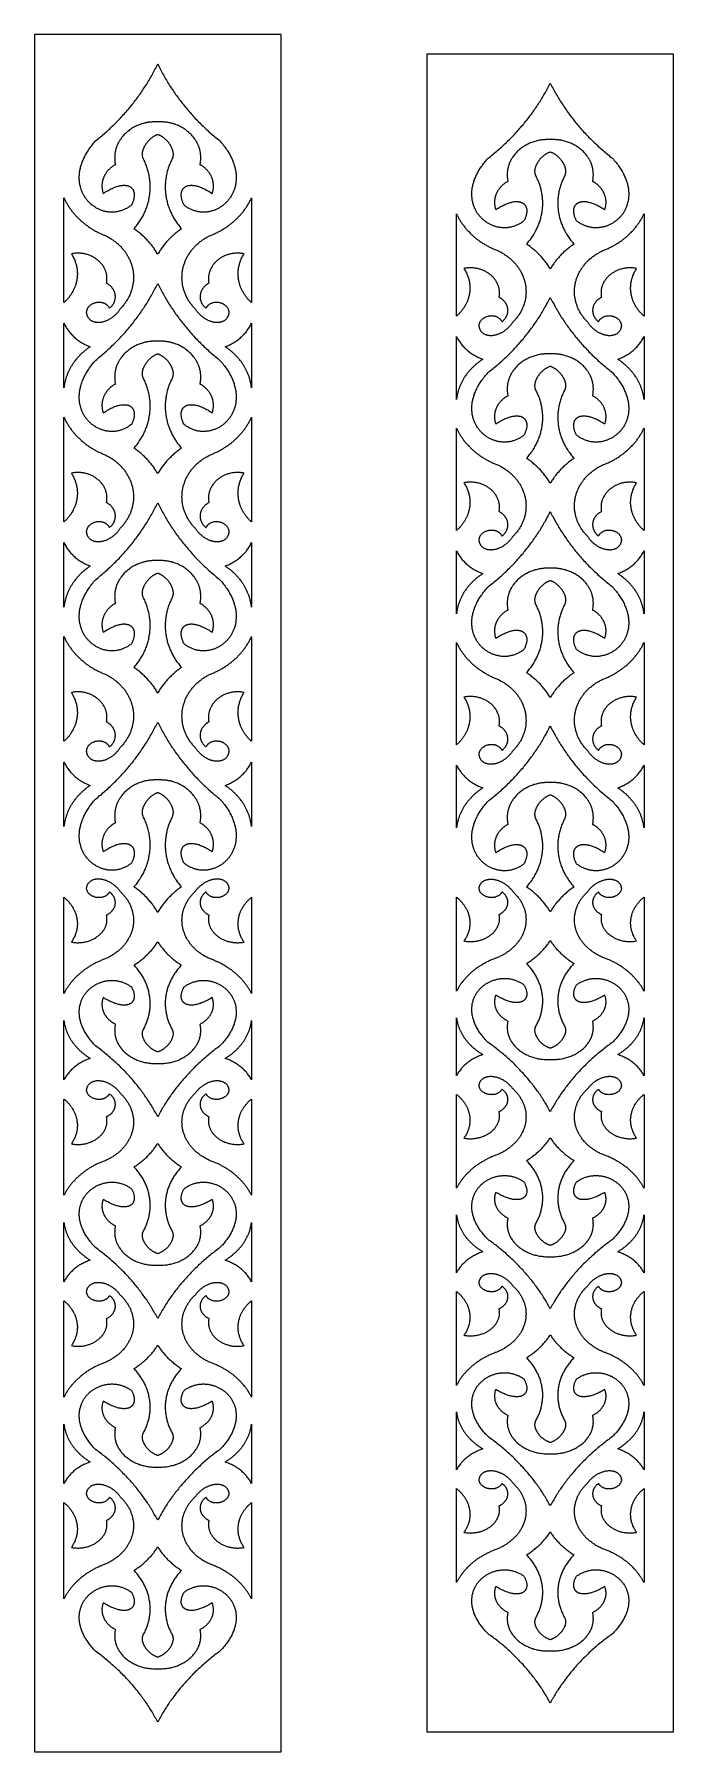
# Model space of a CAD drawing. Extents: x 2404 to 3052, y -2673 to -933.
import ezdxf

# ---------------------------------------------------------------- set-up
doc = ezdxf.new("R2010")
doc.units = 0
doc.layers.add('LAYER_1', color=18, linetype='CONTINUOUS')

msp = doc.modelspace()

# ---------------------------------------------------------------- linework, layer by layer
at = {"layer": 'LAYER_1'}
for points in [[(2404, -2673.1), (2654, -2673.1), (2654, -933.1), (2404, -933.1)], [(2801.7, -2653.1), (3051.7, -2653.1), (3051.7, -953.1), (2801.7, -953.1)], [(2529, -963.1), (2529.7, -964.5), (2530.4, -965.9), (2531.1, -967.3), (2531.8, -968.7), (2532.5, -970), (2533.2, -971.4), (2533.9, -972.8), (2534.7, -974.1), (2535.5, -975.5), (2536.2, -976.8), (2537, -978.2), (2537.8, -979.5), (2538.6, -980.9), (2539.4, -982.2), (2540.2, -983.5), (2541, -984.8), (2541.9, -986.1), (2542.7, -987.4), (2543.6, -988.7), (2544.5, -990), (2545.3, -991.3), (2546.2, -992.6), (2547.1, -993.9), (2548, -995.2), (2549, -996.4), (2549.9, -997.7), (2550.8, -999), (2551.8, -1000.2), (2552.7, -1001.5), (2553.7, -1002.7), (2554.7, -1003.9), (2555.7, -1005.2), (2556.7, -1006.4), (2557.7, -1007.6), (2558.7, -1008.8), (2559.7, -1010), (2560.7, -1011.2), (2561.8, -1012.4), (2562.8, -1013.6), (2563.9, -1014.8), (2565, -1016), (2566, -1017.1), (2567.1, -1018.3), (2568.2, -1019.4), (2569.3, -1020.6), (2570.4, -1021.7), (2571.6, -1022.9), (2572.7, -1024), (2573.8, -1025.1), (2575, -1026.2), (2576.2, -1027.3), (2577.3, -1028.5), (2578.5, -1029.5), (2579.7, -1030.6), (2580.9, -1031.7), (2582.1, -1032.8), (2583.3, -1033.9), (2584.5, -1034.9), (2585.8, -1036), (2587, -1037), (2588.2, -1038.1), (2589.5, -1039.1), (2590.8, -1040.1), (2592, -1041.1), (2593, -1042.2), (2593.9, -1043.3), (2594.8, -1044.5), (2595.7, -1045.6), (2596.6, -1046.7), (2597.4, -1047.8), (2598.1, -1048.8), (2598.9, -1049.9), (2599.6, -1051), (2600.3, -1052.1), (2601, -1053.2), (2601.6, -1054.3), (2602.2, -1055.3), (2602.7, -1056.4), (2603.3, -1057.5), (2603.8, -1058.5), (2604.3, -1059.6), (2604.7, -1060.6), (2605.2, -1061.7), (2605.6, -1062.7), (2605.9, -1063.7), (2606.3, -1064.8), (2606.6, -1065.8), (2606.9, -1066.8), (2607.2, -1067.8), (2607.4, -1068.8), (2607.6, -1069.8), (2607.8, -1070.8), (2608, -1071.8), (2608.1, -1072.8), (2608.3, -1073.7), (2608.4, -1074.7), (2608.4, -1075.6), (2608.5, -1076.6), (2608.5, -1077.5), (2608.5, -1078.5), (2608.5, -1079.4), (2608.5, -1080.3), (2608.4, -1081.2), (2608.3, -1082.1), (2608.2, -1083), (2608.1, -1083.9), (2608, -1084.7), (2607.8, -1085.6), (2607.7, -1086.4), (2607.5, -1087.3), (2607.2, -1088.1), (2607, -1088.9), (2606.8, -1089.7), (2606.5, -1090.5), (2606.2, -1091.3), (2605.9, -1092.1), (2605.6, -1092.9), (2605.2, -1093.6), (2604.9, -1094.4), (2604.5, -1095.1), (2604.1, -1095.8), (2603.7, -1096.5), (2603.3, -1097.2), (2602.9, -1097.9), (2602.4, -1098.6), (2601.9, -1099.2), (2601.5, -1099.9), (2601, -1100.5), (2600.5, -1101.1), (2600, -1101.7), (2599.4, -1102.3), (2598.9, -1102.9), (2598.3, -1103.5), (2597.8, -1104), (2597.2, -1104.6), (2596.6, -1105.1), (2596, -1105.6), (2595.4, -1106.1), (2594.8, -1106.6), (2594.2, -1107), (2593.5, -1107.5), (2592.9, -1107.9), (2592.2, -1108.3), (2591.6, -1108.7), (2590.9, -1109.1), (2590.2, -1109.5), (2589.5, -1109.9), (2588.8, -1110.2), (2588.1, -1110.5), (2587.4, -1110.8), (2586.7, -1111.1), (2586, -1111.4), (2585.3, -1111.6), (2584.5, -1111.9), (2583.8, -1112.1), (2583.1, -1112.3), (2582.3, -1112.5), (2581.6, -1112.6), (2580.8, -1112.8), (2580, -1112.9), (2579.3, -1113), (2578.5, -1113.1), (2577.8, -1113.2), (2577, -1113.2), (2576.2, -1113.2), (2575.4, -1113.2), (2574.7, -1113.2), (2573.9, -1113.2), (2573.1, -1113.2), (2572.3, -1113.1), (2571.5, -1113), (2570.8, -1112.9), (2570, -1112.8), (2569.2, -1112.6), (2568.4, -1112.4), (2567.7, -1112.2), (2566.9, -1112), (2566.1, -1111.8), (2565.4, -1111.5), (2564.6, -1111.3), (2563.8, -1111), (2563.1, -1110.6), (2562.3, -1110.3), (2561.6, -1109.9), (2560.8, -1109.5), (2560.1, -1109.1), (2559.3, -1108.7), (2558.6, -1108.2), (2557.9, -1107.7), (2557.1, -1107.2), (2556.4, -1106.7), (2555.7, -1106.1), (2555.3, -1105.3), (2554.9, -1104.5), (2554.6, -1103.7), (2554.3, -1102.9), (2554, -1102.2), (2553.8, -1101.4), (2553.5, -1100.7), (2553.3, -1099.9), (2553.2, -1099.2), (2553.1, -1098.5), (2553, -1097.8), (2552.9, -1097.1), (2552.8, -1096.5), (2552.8, -1095.8), (2552.8, -1095.2), (2552.9, -1094.6), (2552.9, -1094), (2553, -1093.7), (2553, -1093.4), (2553.1, -1093.1), (2553.2, -1092.8), (2553.2, -1092.6), (2553.3, -1092.3), (2553.4, -1092), (2553.5, -1091.8), (2553.6, -1091.5), (2553.7, -1091.3), (2553.8, -1091), (2553.9, -1090.8), (2554, -1090.5), (2554.2, -1090.3), (2554.3, -1090.1), (2554.5, -1089.9), (2554.6, -1089.7), (2554.8, -1089.4), (2554.9, -1089.2), (2555.1, -1089), (2555.3, -1088.9), (2555.5, -1088.7), (2555.7, -1088.5), (2555.9, -1088.3), (2556.1, -1088.1), (2556.3, -1088), (2556.5, -1087.8), (2556.7, -1087.7), (2556.9, -1087.5), (2557.2, -1087.4), (2557.4, -1087.3), (2557.7, -1087.1), (2557.9, -1087), (2558.2, -1086.9), (2558.4, -1086.8), (2558.7, -1086.7), (2559, -1086.6), (2559.3, -1086.5), (2559.6, -1086.4), (2559.9, -1086.3), (2560.2, -1086.3), (2560.5, -1086.2), (2560.8, -1086.2), (2561.1, -1086.1), (2561.4, -1086.1), (2561.8, -1086.1), (2562.1, -1086), (2562.4, -1086), (2562.8, -1086), (2563.1, -1086), (2563.9, -1086), (2564.6, -1086.1), (2565.4, -1086.2), (2566.2, -1086.3), (2567, -1086.4), (2567.9, -1086.6), (2568.7, -1086.8), (2569.6, -1087), (2570.5, -1087.3), (2571.4, -1087.6), (2572.4, -1088), (2573.4, -1088.4), (2574.4, -1088.8), (2575.4, -1089.3), (2576.4, -1089.7), (2577.5, -1090.3), (2578.5, -1090.9), (2579.6, -1091.5), (2580.7, -1092.1), (2581.9, -1092.8), (2583, -1093.5), (2584.2, -1094.3), (2584.4, -1093.8), (2584.5, -1093.3), (2584.7, -1092.8), (2584.8, -1092.2), (2585, -1091.7), (2585.1, -1091.2), (2585.2, -1090.7), (2585.3, -1090.1), (2585.3, -1089.6), (2585.4, -1089.1), (2585.4, -1088.6), (2585.5, -1088), (2585.5, -1087.5), (2585.5, -1087), (2585.5, -1086.5), (2585.5, -1086), (2585.5, -1085.4), (2585.5, -1084.9), (2585.4, -1084.4), (2585.3, -1083.9), (2585.3, -1083.4), (2585.2, -1082.9), (2585.1, -1082.3), (2585, -1081.8), (2584.9, -1081.3), (2584.7, -1080.8), (2584.6, -1080.3), (2584.4, -1079.8), (2584.3, -1079.3), (2584.1, -1078.9), (2583.9, -1078.4), (2583.7, -1077.9), (2583.5, -1077.4), (2583.3, -1076.9), (2583.1, -1076.5), (2582.8, -1076), (2582.6, -1075.5), (2582.3, -1075.1), (2582, -1074.6), (2581.7, -1074.2), (2581.4, -1073.7), (2581.1, -1073.3), (2580.8, -1072.8), (2580.5, -1072.4), (2580.2, -1072), (2579.8, -1071.6), (2579.5, -1071.1), (2579.1, -1070.7), (2578.7, -1070.3), (2578.3, -1069.9), (2577.9, -1069.6), (2577.5, -1069.2), (2577.1, -1068.8), (2576.7, -1068.4), (2576.2, -1068.1), (2575.8, -1067.7), (2575.3, -1067.4), (2574.9, -1067), (2574.4, -1066.7), (2573.9, -1066.4), (2573.4, -1066.1), (2572.9, -1065.8), (2572.4, -1065.5), (2571.9, -1065.2), (2572, -1064.6), (2572.1, -1064.1), (2572.2, -1063.5), (2572.3, -1063), (2572.4, -1062.5), (2572.4, -1061.9), (2572.5, -1061.4), (2572.6, -1060.8), (2572.6, -1060.3), (2572.6, -1059.8), (2572.7, -1059.2), (2572.7, -1058.7), (2572.7, -1058.2), (2572.7, -1057.6), (2572.7, -1057.1), (2572.6, -1056.6), (2572.6, -1056), (2572.6, -1055.5), (2572.5, -1055), (2572.5, -1054.5), (2572.4, -1053.9), (2572.3, -1053.4), (2572.2, -1052.9), (2572.2, -1052.4), (2572.1, -1051.9), (2572, -1051.4), (2571.8, -1050.9), (2571.7, -1050.4), (2571.6, -1049.9), (2571.5, -1049.4), (2571.3, -1048.9), (2571.2, -1048.4), (2571, -1047.9), (2570.8, -1047.4), (2570.6, -1046.9), (2570.5, -1046.4), (2570.3, -1045.9), (2570.1, -1045.5), (2569.9, -1045), (2569.7, -1044.5), (2569.4, -1044), (2569.2, -1043.6), (2569, -1043.1), (2568.7, -1042.7), (2568.5, -1042.2), (2568.2, -1041.7), (2568, -1041.3), (2567.7, -1040.9), (2567.4, -1040.4), (2567.1, -1040), (2566.8, -1039.5), (2566.5, -1039.1), (2566.2, -1038.7), (2565.9, -1038.3), (2565.3, -1037.4), (2564.6, -1036.6), (2563.9, -1035.8), (2563.2, -1035), (2562.5, -1034.2), (2561.7, -1033.5), (2560.9, -1032.8), (2560.1, -1032), (2559.3, -1031.4), (2558.5, -1030.7), (2557.6, -1030), (2556.7, -1029.4), (2555.8, -1028.8), (2554.8, -1028.2), (2553.9, -1027.6), (2552.9, -1027.1), (2551.9, -1026.6), (2550.9, -1026.1), (2549.9, -1025.6), (2548.9, -1025.1), (2547.8, -1024.7), (2546.7, -1024.3), (2545.6, -1023.9), (2545.1, -1023.8), (2544.5, -1023.6), (2544, -1023.4), (2543.4, -1023.3), (2542.8, -1023.1), (2542.3, -1023), (2541.7, -1022.9), (2541.1, -1022.7), (2540.6, -1022.6), (2540, -1022.5), (2539.4, -1022.4), (2538.8, -1022.3), (2538.2, -1022.2), (2537.6, -1022.1), (2537, -1022), (2536.4, -1022), (2535.8, -1021.9), (2535.2, -1021.9), (2534.6, -1021.8), (2534, -1021.8), (2533.4, -1021.7), (2532.8, -1021.7), (2532.1, -1021.7), (2531.5, -1021.7), (2530.9, -1021.7), (2530.3, -1021.7), (2529.6, -1021.7), (2529, -1021.7), (2528.4, -1021.7), (2527.8, -1021.7), (2527.1, -1021.7), (2526.5, -1021.7), (2525.9, -1021.7), (2525.3, -1021.7), (2524.6, -1021.7), (2524, -1021.8), (2523.4, -1021.8), (2522.8, -1021.9), (2522.2, -1021.9), (2521.6, -1022), (2521, -1022), (2520.4, -1022.1), (2519.8, -1022.2), (2519.2, -1022.3), (2518.6, -1022.4), (2518, -1022.5), (2517.5, -1022.6), (2516.9, -1022.7), (2516.3, -1022.9), (2515.7, -1023), (2515.2, -1023.1), (2514.6, -1023.3), (2514, -1023.4), (2513.5, -1023.6), (2512.4, -1023.9), (2511.3, -1024.3), (2510.2, -1024.7), (2509.2, -1025.1), (2508.1, -1025.6), (2507.1, -1026.1), (2506.1, -1026.6), (2505.1, -1027.1), (2504.1, -1027.6), (2503.2, -1028.2), (2502.2, -1028.8), (2501.3, -1029.4), (2500.4, -1030), (2499.6, -1030.7), (2498.7, -1031.4), (2497.9, -1032), (2497.1, -1032.8), (2496.3, -1033.5), (2495.5, -1034.2), (2494.8, -1035), (2494.1, -1035.8), (2493.4, -1036.6), (2492.7, -1037.4), (2492.4, -1037.8), (2492.1, -1038.3), (2491.8, -1038.7), (2491.5, -1039.1), (2491.2, -1039.5), (2490.9, -1040), (2490.6, -1040.4), (2490.3, -1040.9), (2490.1, -1041.3), (2489.8, -1041.7), (2489.5, -1042.2), (2489.3, -1042.7), (2489, -1043.1), (2488.8, -1043.6), (2488.6, -1044), (2488.4, -1044.5), (2488.1, -1045), (2487.9, -1045.5), (2487.7, -1045.9), (2487.6, -1046.4), (2487.4, -1046.9), (2487.2, -1047.4), (2487, -1047.9), (2486.9, -1048.4), (2486.7, -1048.9), (2486.6, -1049.4), (2486.4, -1049.9), (2486.3, -1050.4), (2486.2, -1050.9), (2486.1, -1051.4), (2486, -1051.9), (2485.9, -1052.4), (2485.8, -1052.9), (2485.7, -1053.4), (2485.6, -1053.9), (2485.6, -1054.5), (2485.5, -1055), (2485.5, -1055.5), (2485.4, -1056), (2485.4, -1056.6), (2485.4, -1057.1), (2485.4, -1057.6), (2485.3, -1058.2), (2485.4, -1058.7), (2485.4, -1059.2), (2485.4, -1059.8), (2485.4, -1060.3), (2485.5, -1060.8), (2485.5, -1061.4), (2485.6, -1061.9), (2485.6, -1062.5), (2485.7, -1063), (2485.8, -1063.5), (2485.9, -1064.1), (2486, -1064.6), (2486.1, -1065.2), (2485.6, -1065.5), (2485.1, -1065.8), (2484.6, -1066.1), (2484.1, -1066.4), (2483.6, -1066.7), (2483.1, -1067), (2482.7, -1067.4), (2482.2, -1067.7), (2481.8, -1068.1), (2481.3, -1068.4), (2480.9, -1068.8), (2480.5, -1069.2), (2480.1, -1069.6), (2479.7, -1069.9), (2479.3, -1070.3), (2478.9, -1070.7), (2478.6, -1071.1), (2478.2, -1071.6), (2477.9, -1072), (2477.5, -1072.4), (2477.2, -1072.8), (2476.9, -1073.3), (2476.6, -1073.7), (2476.3, -1074.2), (2476, -1074.6), (2475.7, -1075.1), (2475.5, -1075.5), (2475.2, -1076), (2475, -1076.5), (2474.7, -1076.9), (2474.5, -1077.4), (2474.3, -1077.9), (2474.1, -1078.4), (2473.9, -1078.9), (2473.7, -1079.3), (2473.6, -1079.8), (2473.4, -1080.3), (2473.3, -1080.8), (2473.1, -1081.3), (2473, -1081.8), (2472.9, -1082.3), (2472.8, -1082.9), (2472.7, -1083.4), (2472.7, -1083.9), (2472.6, -1084.4), (2472.6, -1084.9), (2472.5, -1085.4), (2472.5, -1086), (2472.5, -1086.5), (2472.5, -1087), (2472.5, -1087.5), (2472.5, -1088), (2472.6, -1088.6), (2472.6, -1089.1), (2472.7, -1089.6), (2472.8, -1090.1), (2472.8, -1090.7), (2472.9, -1091.2), (2473.1, -1091.7), (2473.2, -1092.2), (2473.3, -1092.8), (2473.5, -1093.3), (2473.6, -1093.8), (2473.8, -1094.3), (2475, -1093.5), (2476.2, -1092.8), (2477.3, -1092.1), (2478.4, -1091.5), (2479.5, -1090.9), (2480.6, -1090.3), (2481.6, -1089.7), (2482.7, -1089.3), (2483.7, -1088.8), (2484.7, -1088.4), (2485.6, -1088), (2486.6, -1087.6), (2487.5, -1087.3), (2488.4, -1087), (2489.3, -1086.8), (2490.2, -1086.6), (2491, -1086.4), (2491.8, -1086.3), (2492.6, -1086.2), (2493.4, -1086.1), (2494.1, -1086), (2494.9, -1086), (2495.2, -1086), (2495.6, -1086), (2495.9, -1086), (2496.3, -1086.1), (2496.6, -1086.1), (2496.9, -1086.1), (2497.2, -1086.2), (2497.5, -1086.2), (2497.9, -1086.3), (2498.2, -1086.3), (2498.5, -1086.4), (2498.7, -1086.5), (2499, -1086.6), (2499.3, -1086.7), (2499.6, -1086.8), (2499.8, -1086.9), (2500.1, -1087), (2500.4, -1087.1), (2500.6, -1087.3), (2500.8, -1087.4), (2501.1, -1087.5), (2501.3, -1087.7), (2501.5, -1087.8), (2501.8, -1088), (2502, -1088.1), (2502.2, -1088.3), (2502.4, -1088.5), (2502.6, -1088.7), (2502.7, -1088.9), (2502.9, -1089), (2503.1, -1089.2), (2503.2, -1089.4), (2503.4, -1089.7), (2503.6, -1089.9), (2503.7, -1090.1), (2503.8, -1090.3), (2504, -1090.5), (2504.1, -1090.8), (2504.2, -1091), (2504.3, -1091.3), (2504.4, -1091.5), (2504.5, -1091.8), (2504.6, -1092), (2504.7, -1092.3), (2504.8, -1092.6), (2504.9, -1092.8), (2504.9, -1093.1), (2505, -1093.4), (2505, -1093.7), (2505.1, -1094), (2505.1, -1094.6), (2505.2, -1095.2), (2505.2, -1095.8), (2505.2, -1096.5), (2505.1, -1097.1), (2505.1, -1097.8), (2505, -1098.5), (2504.8, -1099.2), (2504.7, -1099.9), (2504.5, -1100.7), (2504.3, -1101.4), (2504, -1102.2), (2503.7, -1102.9), (2503.4, -1103.7), (2503.1, -1104.5), (2502.7, -1105.3), (2502.3, -1106.1), (2501.6, -1106.7), (2500.9, -1107.2), (2500.2, -1107.7), (2499.4, -1108.2), (2498.7, -1108.7), (2498, -1109.1), (2497.2, -1109.5), (2496.5, -1109.9), (2495.7, -1110.3), (2495, -1110.6), (2494.2, -1111), (2493.4, -1111.3), (2492.7, -1111.5), (2491.9, -1111.8), (2491.1, -1112), (2490.4, -1112.2), (2489.6, -1112.4), (2488.8, -1112.6), (2488, -1112.8), (2487.2, -1112.9), (2486.5, -1113), (2485.7, -1113.1), (2484.9, -1113.2), (2484.1, -1113.2), (2483.4, -1113.2), (2482.6, -1113.2), (2481.8, -1113.2), (2481, -1113.2), (2480.3, -1113.2), (2479.5, -1113.1), (2478.7, -1113), (2478, -1112.9), (2477.2, -1112.8), (2476.5, -1112.6), (2475.7, -1112.5), (2475, -1112.3), (2474.2, -1112.1), (2473.5, -1111.9), (2472.7, -1111.6), (2472, -1111.4), (2471.3, -1111.1), (2470.6, -1110.8), (2469.9, -1110.5), (2469.2, -1110.2), (2468.5, -1109.9), (2467.8, -1109.5), (2467.1, -1109.1), (2466.4, -1108.7), (2465.8, -1108.3), (2465.1, -1107.9), (2464.5, -1107.5), (2463.8, -1107), (2463.2, -1106.6), (2462.6, -1106.1), (2462, -1105.6), (2461.4, -1105.1), (2460.8, -1104.6), (2460.2, -1104), (2459.7, -1103.5), (2459.1, -1102.9), (2458.6, -1102.3), (2458.1, -1101.7), (2457.5, -1101.1), (2457, -1100.5), (2456.5, -1099.9), (2456.1, -1099.2), (2455.6, -1098.6), (2455.2, -1097.9), (2454.7, -1097.2), (2454.3, -1096.5), (2453.9, -1095.8), (2453.5, -1095.1), (2453.2, -1094.4), (2452.8, -1093.6), (2452.5, -1092.9), (2452.1, -1092.1), (2451.8, -1091.3), (2451.5, -1090.5), (2451.3, -1089.7), (2451, -1088.9), (2450.8, -1088.1), (2450.6, -1087.3), (2450.4, -1086.4), (2450.2, -1085.6), (2450, -1084.7), (2449.9, -1083.9), (2449.8, -1083), (2449.7, -1082.1), (2449.6, -1081.2), (2449.5, -1080.3), (2449.5, -1079.4), (2449.5, -1078.5), (2449.5, -1077.5), (2449.5, -1076.6), (2449.6, -1075.6), (2449.7, -1074.7), (2449.8, -1073.7), (2449.9, -1072.8), (2450, -1071.8), (2450.2, -1070.8), (2450.4, -1069.8), (2450.6, -1068.8), (2450.8, -1067.8), (2451.1, -1066.8), (2451.4, -1065.8), (2451.7, -1064.8), (2452.1, -1063.7), (2452.5, -1062.7), (2452.9, -1061.7), (2453.3, -1060.6), (2453.7, -1059.6), (2454.2, -1058.5), (2454.7, -1057.5), (2455.3, -1056.4), (2455.8, -1055.3), (2456.4, -1054.3), (2457.1, -1053.2), (2457.7, -1052.1), (2458.4, -1051), (2459.1, -1049.9), (2459.9, -1048.8), (2460.7, -1047.8), (2461.5, -1046.7), (2462.3, -1045.6), (2463.2, -1044.5), (2464.1, -1043.3), (2465, -1042.2), (2466, -1041.1), (2467.3, -1040.1), (2468.5, -1039.1), (2469.8, -1038.1), (2471, -1037), (2472.3, -1036), (2473.5, -1034.9), (2474.7, -1033.9), (2475.9, -1032.8), (2477.1, -1031.7), (2478.3, -1030.6), (2479.5, -1029.5), (2480.7, -1028.5), (2481.9, -1027.3), (2483, -1026.2), (2484.2, -1025.1), (2485.3, -1024), (2486.5, -1022.9), (2487.6, -1021.7), (2488.7, -1020.6), (2489.8, -1019.4), (2490.9, -1018.3), (2492, -1017.1), (2493.1, -1016), (2494.1, -1014.8), (2495.2, -1013.6), (2496.2, -1012.4), (2497.3, -1011.2), (2498.3, -1010), (2499.3, -1008.8), (2500.4, -1007.6), (2501.4, -1006.4), (2502.4, -1005.2), (2503.3, -1003.9), (2504.3, -1002.7), (2505.3, -1001.5), (2506.2, -1000.2), (2507.2, -999), (2508.1, -997.7), (2509.1, -996.4), (2510, -995.2), (2510.9, -993.9), (2511.8, -992.6), (2512.7, -991.3), (2513.6, -990), (2514.4, -988.7), (2515.3, -987.4), (2516.1, -986.1), (2517, -984.8), (2517.8, -983.5), (2518.6, -982.2), (2519.4, -980.9), (2520.2, -979.5), (2521, -978.2), (2521.8, -976.8), (2522.6, -975.5), (2523.3, -974.1), (2524.1, -972.8), (2524.8, -971.4), (2525.5, -970), (2526.2, -968.7), (2527, -967.3), (2527.7, -965.9), (2528.3, -964.5)], [(2926.7, -982.4), (2927.4, -983.8), (2928.1, -985.1), (2928.7, -986.5), (2929.5, -987.8), (2930.2, -989.2), (2930.9, -990.5), (2931.6, -991.9), (2932.4, -993.2), (2933.1, -994.5), (2933.9, -995.8), (2934.7, -997.1), (2935.5, -998.4), (2936.3, -999.8), (2937.1, -1001.1), (2937.9, -1002.3), (2938.7, -1003.6), (2939.6, -1004.9), (2940.4, -1006.2), (2941.3, -1007.5), (2942.1, -1008.7), (2943, -1010), (2943.9, -1011.3), (2944.8, -1012.5), (2945.7, -1013.8), (2946.6, -1015), (2947.6, -1016.2), (2948.5, -1017.5), (2949.5, -1018.7), (2950.4, -1019.9), (2951.4, -1021.1), (2952.4, -1022.3), (2953.3, -1023.5), (2954.3, -1024.7), (2955.3, -1025.9), (2956.4, -1027.1), (2957.4, -1028.3), (2958.4, -1029.4), (2959.5, -1030.6), (2960.5, -1031.8), (2961.6, -1032.9), (2962.6, -1034.1), (2963.7, -1035.2), (2964.8, -1036.3), (2965.9, -1037.5), (2967, -1038.6), (2968.1, -1039.7), (2969.3, -1040.8), (2970.4, -1041.9), (2971.5, -1043), (2972.7, -1044.1), (2973.8, -1045.2), (2975, -1046.3), (2976.2, -1047.3), (2977.4, -1048.4), (2978.6, -1049.4), (2979.8, -1050.5), (2981, -1051.5), (2982.2, -1052.6), (2983.4, -1053.6), (2984.7, -1054.6), (2985.9, -1055.6), (2987.2, -1056.7), (2988.4, -1057.7), (2989.7, -1058.6), (2990.7, -1059.7), (2991.6, -1060.8), (2992.5, -1061.9), (2993.4, -1063), (2994.2, -1064), (2995.1, -1065.1), (2995.8, -1066.2), (2996.6, -1067.2), (2997.3, -1068.3), (2998, -1069.4), (2998.6, -1070.4), (2999.3, -1071.5), (2999.9, -1072.5), (3000.4, -1073.6), (3001, -1074.6), (3001.5, -1075.6), (3002, -1076.7), (3002.4, -1077.7), (3002.8, -1078.7), (3003.2, -1079.7), (3003.6, -1080.7), (3004, -1081.7), (3004.3, -1082.7), (3004.6, -1083.7), (3004.9, -1084.7), (3005.1, -1085.7), (3005.3, -1086.7), (3005.5, -1087.6), (3005.7, -1088.6), (3005.8, -1089.6), (3006, -1090.5), (3006, -1091.4), (3006.1, -1092.4), (3006.2, -1093.3), (3006.2, -1094.2), (3006.2, -1095.1), (3006.2, -1096), (3006.2, -1096.9), (3006.1, -1097.8), (3006, -1098.7), (3005.9, -1099.5), (3005.8, -1100.4), (3005.7, -1101.2), (3005.5, -1102.1), (3005.3, -1102.9), (3005.1, -1103.7), (3004.9, -1104.5), (3004.7, -1105.3), (3004.4, -1106.1), (3004.2, -1106.9), (3003.9, -1107.7), (3003.6, -1108.4), (3003.2, -1109.2), (3002.9, -1109.9), (3002.6, -1110.7), (3002.2, -1111.4), (3001.8, -1112.1), (3001.4, -1112.8), (3001, -1113.5), (3000.5, -1114.1), (3000.1, -1114.8), (2999.6, -1115.4), (2999.2, -1116), (2998.7, -1116.7), (2998.2, -1117.3), (2997.7, -1117.9), (2997.1, -1118.4), (2996.6, -1119), (2996, -1119.6), (2995.5, -1120.1), (2994.9, -1120.6), (2994.3, -1121.1), (2993.7, -1121.6), (2993.1, -1122.1), (2992.5, -1122.6), (2991.9, -1123), (2991.2, -1123.5), (2990.6, -1123.9), (2989.9, -1124.3), (2989.3, -1124.7), (2988.6, -1125.1), (2987.9, -1125.4), (2987.2, -1125.8), (2986.5, -1126.1), (2985.8, -1126.4), (2985.1, -1126.7), (2984.4, -1127), (2983.7, -1127.3), (2983, -1127.5), (2982.2, -1127.7), (2981.5, -1128), (2980.7, -1128.2), (2980, -1128.3), (2979.2, -1128.5), (2978.5, -1128.6), (2977.7, -1128.8), (2977, -1128.9), (2976.2, -1128.9), (2975.4, -1129), (2974.7, -1129.1), (2973.9, -1129.1), (2973.1, -1129.1), (2972.3, -1129.1), (2971.6, -1129.1), (2970.8, -1129), (2970, -1129), (2969.2, -1128.9), (2968.5, -1128.8), (2967.7, -1128.6), (2966.9, -1128.5), (2966.1, -1128.3), (2965.4, -1128.1), (2964.6, -1127.9), (2963.8, -1127.7), (2963, -1127.4), (2962.3, -1127.2), (2961.5, -1126.9), (2960.7, -1126.5), (2960, -1126.2), (2959.2, -1125.8), (2958.5, -1125.5), (2957.7, -1125), (2957, -1124.6), (2956.3, -1124.2), (2955.5, -1123.7), (2954.8, -1123.2), (2954.1, -1122.7), (2953.4, -1122.1), (2953, -1121.3), (2952.6, -1120.6), (2952.3, -1119.8), (2952, -1119), (2951.7, -1118.3), (2951.4, -1117.5), (2951.2, -1116.8), (2951, -1116.1), (2950.9, -1115.4), (2950.7, -1114.7), (2950.6, -1114), (2950.6, -1113.4), (2950.5, -1112.7), (2950.5, -1112.1), (2950.5, -1111.5), (2950.6, -1110.9), (2950.6, -1110.3), (2950.7, -1110), (2950.7, -1109.7), (2950.8, -1109.4), (2950.8, -1109.2), (2950.9, -1108.9), (2951, -1108.6), (2951.1, -1108.4), (2951.2, -1108.1), (2951.3, -1107.9), (2951.4, -1107.6), (2951.5, -1107.4), (2951.6, -1107.2), (2951.7, -1106.9), (2951.9, -1106.7), (2952, -1106.5), (2952.1, -1106.3), (2952.3, -1106.1), (2952.5, -1105.9), (2952.6, -1105.7), (2952.8, -1105.5), (2953, -1105.3), (2953.2, -1105.1), (2953.3, -1104.9), (2953.5, -1104.7), (2953.7, -1104.6), (2954, -1104.4), (2954.2, -1104.3), (2954.4, -1104.1), (2954.6, -1104), (2954.9, -1103.8), (2955.1, -1103.7), (2955.3, -1103.6), (2955.6, -1103.5), (2955.9, -1103.4), (2956.1, -1103.3), (2956.4, -1103.2), (2956.7, -1103.1), (2957, -1103), (2957.2, -1102.9), (2957.5, -1102.8), (2957.8, -1102.8), (2958.2, -1102.7), (2958.5, -1102.7), (2958.8, -1102.6), (2959.1, -1102.6), (2959.4, -1102.5), (2959.8, -1102.5), (2960.1, -1102.5), (2960.8, -1102.5), (2961.6, -1102.5), (2962.3, -1102.6), (2963.1, -1102.6), (2963.9, -1102.7), (2964.7, -1102.9), (2965.5, -1103.1), (2966.4, -1103.3), (2967.3, -1103.5), (2968.2, -1103.8), (2969.1, -1104.1), (2970.1, -1104.4), (2971, -1104.8), (2972, -1105.2), (2973.1, -1105.7), (2974.1, -1106.1), (2975.1, -1106.7), (2976.2, -1107.2), (2977.3, -1107.8), (2978.4, -1108.5), (2979.6, -1109.1), (2980.7, -1109.8), (2981.9, -1110.6), (2982.1, -1110.1), (2982.2, -1109.6), (2982.4, -1109.1), (2982.5, -1108.6), (2982.6, -1108.1), (2982.8, -1107.5), (2982.9, -1107), (2982.9, -1106.5), (2983, -1106), (2983.1, -1105.5), (2983.1, -1105), (2983.2, -1104.5), (2983.2, -1104), (2983.2, -1103.5), (2983.2, -1102.9), (2983.2, -1102.4), (2983.2, -1101.9), (2983.1, -1101.4), (2983.1, -1100.9), (2983, -1100.4), (2983, -1099.9), (2982.9, -1099.4), (2982.8, -1098.9), (2982.7, -1098.4), (2982.6, -1097.9), (2982.4, -1097.4), (2982.3, -1096.9), (2982.1, -1096.5), (2982, -1096), (2981.8, -1095.5), (2981.6, -1095), (2981.4, -1094.6), (2981.2, -1094.1), (2981, -1093.6), (2980.7, -1093.2), (2980.5, -1092.7), (2980.3, -1092.2), (2980, -1091.8), (2979.7, -1091.4), (2979.4, -1090.9), (2979.1, -1090.5), (2978.8, -1090), (2978.5, -1089.6), (2978.2, -1089.2), (2977.8, -1088.8), (2977.5, -1088.4), (2977.1, -1088), (2976.8, -1087.6), (2976.4, -1087.2), (2976, -1086.8), (2975.6, -1086.4), (2975.2, -1086), (2974.8, -1085.7), (2974.4, -1085.3), (2973.9, -1085), (2973.5, -1084.6), (2973, -1084.3), (2972.6, -1084), (2972.1, -1083.6), (2971.6, -1083.3), (2971.1, -1083), (2970.6, -1082.7), (2970.1, -1082.4), (2969.6, -1082.1), (2969.7, -1081.6), (2969.8, -1081.1), (2969.9, -1080.5), (2970, -1080), (2970.1, -1079.5), (2970.1, -1078.9), (2970.2, -1078.4), (2970.2, -1077.9), (2970.3, -1077.4), (2970.3, -1076.8), (2970.3, -1076.3), (2970.4, -1075.8), (2970.4, -1075.3), (2970.4, -1074.8), (2970.3, -1074.2), (2970.3, -1073.7), (2970.3, -1073.2), (2970.3, -1072.7), (2970.2, -1072.2), (2970.1, -1071.7), (2970.1, -1071.2), (2970, -1070.7), (2969.9, -1070.2), (2969.8, -1069.7), (2969.7, -1069.2), (2969.6, -1068.7), (2969.5, -1068.2), (2969.4, -1067.7), (2969.3, -1067.2), (2969.1, -1066.7), (2969, -1066.2), (2968.8, -1065.7), (2968.7, -1065.2), (2968.5, -1064.8), (2968.3, -1064.3), (2968.2, -1063.8), (2968, -1063.3), (2967.8, -1062.9), (2967.6, -1062.4), (2967.3, -1062), (2967.1, -1061.5), (2966.9, -1061), (2966.7, -1060.6), (2966.4, -1060.1), (2966.2, -1059.7), (2965.9, -1059.2), (2965.6, -1058.8), (2965.4, -1058.4), (2965.1, -1057.9), (2964.8, -1057.5), (2964.5, -1057.1), (2964.2, -1056.7), (2963.6, -1055.8), (2963, -1055), (2962.3, -1054.2), (2961.6, -1053.4), (2960.9, -1052.7), (2960.2, -1051.9), (2959.4, -1051.2), (2958.6, -1050.5), (2957.8, -1049.8), (2957, -1049.1), (2956.1, -1048.4), (2955.3, -1047.8), (2954.4, -1047.2), (2953.5, -1046.6), (2952.5, -1046), (2951.6, -1045.5), (2950.6, -1044.9), (2949.6, -1044.4), (2948.6, -1043.9), (2947.6, -1043.5), (2946.5, -1043), (2945.5, -1042.6), (2944.4, -1042.2), (2943.3, -1041.9), (2942.2, -1041.5), (2941.1, -1041.2), (2940, -1040.9), (2938.8, -1040.7), (2938.2, -1040.6), (2937.7, -1040.4), (2937.1, -1040.3), (2936.5, -1040.2), (2935.9, -1040.2), (2935.3, -1040.1), (2934.7, -1040), (2934.1, -1039.9), (2933.5, -1039.9), (2932.9, -1039.8), (2932.3, -1039.8), (2931.7, -1039.7), (2931.1, -1039.7), (2930.4, -1039.7), (2929.8, -1039.7), (2929.2, -1039.7), (2928.6, -1039.7), (2928, -1039.7), (2927.3, -1039.7), (2926.7, -1039.7), (2926.1, -1039.7), (2925.4, -1039.7), (2924.8, -1039.7), (2924.2, -1039.7), (2923.6, -1039.7), (2922.9, -1039.7), (2922.3, -1039.7), (2921.7, -1039.7), (2921.1, -1039.8), (2920.5, -1039.8), (2919.9, -1039.9), (2919.3, -1039.9), (2918.7, -1040), (2918.1, -1040.1), (2917.5, -1040.2), (2916.9, -1040.2), (2916.3, -1040.3), (2915.7, -1040.4), (2914.6, -1040.7), (2913.4, -1040.9), (2912.3, -1041.2), (2911.2, -1041.5), (2910.1, -1041.9), (2909, -1042.2), (2907.9, -1042.6), (2906.8, -1043), (2905.8, -1043.5), (2904.8, -1043.9), (2903.8, -1044.4), (2902.8, -1044.9), (2901.8, -1045.5), (2900.9, -1046), (2899.9, -1046.6), (2899, -1047.2), (2898.1, -1047.8), (2897.3, -1048.4), (2896.4, -1049.1), (2895.6, -1049.8), (2894.8, -1050.5), (2894, -1051.2), (2893.2, -1051.9), (2892.5, -1052.7), (2891.8, -1053.4), (2891.1, -1054.2), (2890.4, -1055), (2889.8, -1055.8), (2889.2, -1056.7), (2888.9, -1057.1), (2888.6, -1057.5), (2888.3, -1057.9), (2888, -1058.4), (2887.7, -1058.8), (2887.5, -1059.2), (2887.2, -1059.7), (2887, -1060.1), (2886.7, -1060.6), (2886.5, -1061), (2886.3, -1061.5), (2886, -1062), (2885.8, -1062.4), (2885.6, -1062.9), (2885.4, -1063.3), (2885.2, -1063.8), (2885.1, -1064.3), (2884.9, -1064.8), (2884.7, -1065.2), (2884.6, -1065.7), (2884.4, -1066.2), (2884.3, -1066.7), (2884.1, -1067.2), (2884, -1067.7), (2883.9, -1068.2), (2883.7, -1068.7), (2883.6, -1069.2), (2883.5, -1069.7), (2883.5, -1070.2), (2883.4, -1070.7), (2883.3, -1071.2), (2883.2, -1071.7), (2883.2, -1072.2), (2883.1, -1072.7), (2883.1, -1073.2), (2883.1, -1073.7), (2883, -1074.2), (2883, -1074.8), (2883, -1075.3), (2883, -1075.8), (2883.1, -1076.3), (2883.1, -1076.8), (2883.1, -1077.4), (2883.1, -1077.9), (2883.2, -1078.4), (2883.3, -1078.9), (2883.3, -1079.5), (2883.4, -1080), (2883.5, -1080.5), (2883.6, -1081.1), (2883.7, -1081.6), (2883.8, -1082.1), (2883.3, -1082.4), (2882.8, -1082.7), (2882.3, -1083), (2881.8, -1083.3), (2881.3, -1083.6), (2880.8, -1084), (2880.4, -1084.3), (2879.9, -1084.6), (2879.5, -1085), (2879, -1085.3), (2878.6, -1085.7), (2878.2, -1086), (2877.8, -1086.4), (2877.4, -1086.8), (2877, -1087.2), (2876.6, -1087.6), (2876.2, -1088), (2875.9, -1088.4), (2875.5, -1088.8), (2875.2, -1089.2), (2874.9, -1089.6), (2874.6, -1090), (2874.3, -1090.5), (2874, -1090.9), (2873.7, -1091.4), (2873.4, -1091.8), (2873.1, -1092.2), (2872.9, -1092.7), (2872.6, -1093.2), (2872.4, -1093.6), (2872.2, -1094.1), (2872, -1094.6), (2871.8, -1095), (2871.6, -1095.5), (2871.4, -1096), (2871.3, -1096.5), (2871.1, -1096.9), (2871, -1097.4), (2870.8, -1097.9), (2870.7, -1098.4), (2870.6, -1098.9), (2870.5, -1099.4), (2870.4, -1099.9), (2870.4, -1100.4), (2870.3, -1100.9), (2870.3, -1101.4), (2870.2, -1101.9), (2870.2, -1102.4), (2870.2, -1102.9), (2870.2, -1103.5), (2870.2, -1104), (2870.2, -1104.5), (2870.3, -1105), (2870.3, -1105.5), (2870.4, -1106), (2870.4, -1106.5), (2870.5, -1107), (2870.6, -1107.5), (2870.7, -1108.1), (2870.9, -1108.6), (2871, -1109.1), (2871.2, -1109.6), (2871.3, -1110.1), (2871.5, -1110.6), (2872.7, -1109.8), (2873.8, -1109.1), (2875, -1108.5), (2876.1, -1107.8), (2877.2, -1107.2), (2878.3, -1106.7), (2879.3, -1106.1), (2880.3, -1105.7), (2881.4, -1105.2), (2882.3, -1104.8), (2883.3, -1104.4), (2884.3, -1104.1), (2885.2, -1103.8), (2886.1, -1103.5), (2887, -1103.3), (2887.8, -1103.1), (2888.7, -1102.9), (2889.5, -1102.7), (2890.3, -1102.6), (2891.1, -1102.6), (2891.8, -1102.5), (2892.6, -1102.5), (2893.3, -1102.5), (2893.9, -1102.5), (2894.3, -1102.6), (2894.6, -1102.6), (2894.9, -1102.7), (2895.2, -1102.7), (2895.5, -1102.8), (2895.8, -1102.8), (2896.1, -1102.9), (2896.4, -1103), (2896.7, -1103.1), (2897, -1103.2), (2897.3, -1103.3), (2897.5, -1103.4), (2897.8, -1103.5), (2898, -1103.6), (2898.3, -1103.7), (2898.5, -1103.8), (2898.8, -1104), (2899, -1104.1), (2899.2, -1104.3), (2899.4, -1104.4), (2899.6, -1104.6), (2899.9, -1104.7), (2900, -1104.9), (2900.2, -1105.1), (2900.4, -1105.3), (2900.6, -1105.5), (2900.8, -1105.7), (2900.9, -1105.9), (2901.1, -1106.1), (2901.2, -1106.3), (2901.4, -1106.5), (2901.5, -1106.7), (2901.7, -1106.9), (2901.8, -1107.2), (2901.9, -1107.4), (2902, -1107.6), (2902.1, -1107.9), (2902.2, -1108.1), (2902.3, -1108.4), (2902.4, -1108.6), (2902.5, -1108.9), (2902.5, -1109.2), (2902.6, -1109.4), (2902.7, -1109.7), (2902.7, -1110), (2902.8, -1110.3), (2902.8, -1110.9), (2902.9, -1111.5), (2902.9, -1112.1), (2902.9, -1112.7), (2902.8, -1113.4), (2902.8, -1114), (2902.6, -1114.7), (2902.5, -1115.4), (2902.4, -1116.1), (2902.2, -1116.8), (2901.9, -1117.5), (2901.7, -1118.3), (2901.4, -1119), (2901.1, -1119.8), (2900.8, -1120.6), (2900.4, -1121.3), (2900, -1122.1), (2899.3, -1122.7), (2898.6, -1123.2), (2897.8, -1123.7), (2897.1, -1124.2), (2896.4, -1124.6), (2895.6, -1125), (2894.9, -1125.5), (2894.2, -1125.8), (2893.4, -1126.2), (2892.6, -1126.5), (2891.9, -1126.9), (2891.1, -1127.2), (2890.4, -1127.4), (2889.6, -1127.7), (2888.8, -1127.9), (2888, -1128.1), (2887.3, -1128.3), (2886.5, -1128.5), (2885.7, -1128.6), (2884.9, -1128.8), (2884.2, -1128.9), (2883.4, -1129), (2882.6, -1129), (2881.8, -1129.1), (2881, -1129.1), (2880.3, -1129.1), (2879.5, -1129.1), (2878.7, -1129.1), (2878, -1129), (2877.2, -1128.9), (2876.4, -1128.9), (2875.7, -1128.8), (2874.9, -1128.6), (2874.1, -1128.5), (2873.4, -1128.3), (2872.6, -1128.2), (2871.9, -1128), (2871.2, -1127.7), (2870.4, -1127.5), (2869.7, -1127.3), (2869, -1127), (2868.3, -1126.7), (2867.6, -1126.4), (2866.9, -1126.1), (2866.2, -1125.8), (2865.5, -1125.4), (2864.8, -1125.1), (2864.1, -1124.7), (2863.5, -1124.3), (2862.8, -1123.9), (2862.2, -1123.5), (2861.5, -1123), (2860.9, -1122.6), (2860.3, -1122.1), (2859.7, -1121.6), (2859.1, -1121.1), (2858.5, -1120.6), (2857.9, -1120.1), (2857.4, -1119.6), (2856.8, -1119), (2856.3, -1118.4), (2855.7, -1117.9), (2855.2, -1117.3), (2854.7, -1116.7), (2854.2, -1116), (2853.8, -1115.4), (2853.3, -1114.8), (2852.8, -1114.1), (2852.4, -1113.5), (2852, -1112.8), (2851.6, -1112.1), (2851.2, -1111.4), (2850.8, -1110.7), (2850.5, -1109.9), (2850.1, -1109.2), (2849.8, -1108.4), (2849.5, -1107.7), (2849.2, -1106.9), (2849, -1106.1), (2848.7, -1105.3), (2848.5, -1104.5), (2848.3, -1103.7), (2848.1, -1102.9), (2847.9, -1102.1), (2847.7, -1101.2), (2847.6, -1100.4), (2847.5, -1099.5), (2847.4, -1098.7), (2847.3, -1097.8), (2847.2, -1096.9), (2847.2, -1096), (2847.2, -1095.1), (2847.2, -1094.2), (2847.2, -1093.3), (2847.3, -1092.4), (2847.3, -1091.4), (2847.4, -1090.5), (2847.6, -1089.6), (2847.7, -1088.6), (2847.9, -1087.6), (2848.1, -1086.7), (2848.3, -1085.7), (2848.5, -1084.7), (2848.8, -1083.7), (2849.1, -1082.7), (2849.4, -1081.7), (2849.8, -1080.7), (2850.1, -1079.7), (2850.5, -1078.7), (2851, -1077.7), (2851.4, -1076.7), (2851.9, -1075.6), (2852.4, -1074.6), (2853, -1073.6), (2853.5, -1072.5), (2854.1, -1071.5), (2854.8, -1070.4), (2855.4, -1069.4), (2856.1, -1068.3), (2856.8, -1067.2), (2857.6, -1066.2), (2858.3, -1065.1), (2859.1, -1064), (2860, -1063), (2860.9, -1061.9), (2861.8, -1060.8), (2862.7, -1059.7), (2863.7, -1058.6), (2864.9, -1057.7), (2866.2, -1056.7), (2867.5, -1055.6), (2868.7, -1054.6), (2870, -1053.6), (2871.2, -1052.6), (2872.4, -1051.5), (2873.6, -1050.5), (2874.8, -1049.4), (2876, -1048.4), (2877.2, -1047.3), (2878.4, -1046.3), (2879.5, -1045.2), (2880.7, -1044.1), (2881.9, -1043), (2883, -1041.9), (2884.1, -1040.8), (2885.3, -1039.7), (2886.4, -1038.6), (2887.5, -1037.5), (2888.6, -1036.3), (2889.7, -1035.2), (2890.8, -1034.1), (2891.8, -1032.9), (2892.9, -1031.8), (2893.9, -1030.6), (2895, -1029.4), (2896, -1028.3), (2897, -1027.1), (2898, -1025.9), (2899.1, -1024.7), (2900, -1023.5), (2901, -1022.3), (2902, -1021.1), (2903, -1019.9), (2903.9, -1018.7), (2904.9, -1017.5), (2905.8, -1016.2), (2906.7, -1015), (2907.7, -1013.8), (2908.6, -1012.5), (2909.5, -1011.3), (2910.4, -1010), (2911.2, -1008.7), (2912.1, -1007.5), (2913, -1006.2), (2913.8, -1004.9), (2914.7, -1003.6), (2915.5, -1002.3), (2916.3, -1001.1), (2917.1, -999.8), (2917.9, -998.4), (2918.7, -997.1), (2919.5, -995.8), (2920.2, -994.5), (2921, -993.2), (2921.8, -991.9), (2922.5, -990.5), (2923.2, -989.2), (2923.9, -987.8), (2924.6, -986.5), (2925.3, -985.1), (2926, -983.8)], [(2529, -1034.4), (2529.5, -1034.6), (2529.9, -1034.8), (2530.4, -1035), (2530.8, -1035.2), (2531.3, -1035.4), (2531.7, -1035.7), (2532.1, -1035.9), (2532.6, -1036.2), (2533, -1036.4), (2533.4, -1036.7), (2533.9, -1037), (2534.3, -1037.3), (2534.7, -1037.6), (2535.1, -1037.9), (2535.5, -1038.2), (2535.9, -1038.5), (2536.3, -1038.9), (2536.6, -1039.2), (2537, -1039.5), (2537.4, -1039.9), (2537.8, -1040.3), (2538.1, -1040.6), (2538.5, -1041), (2538.8, -1041.4), (2539.1, -1041.8), (2539.5, -1042.2), (2539.8, -1042.6), (2540.1, -1043), (2540.4, -1043.4), (2540.7, -1043.8), (2541, -1044.2), (2541.2, -1044.6), (2541.5, -1045.1), (2541.7, -1045.5), (2542, -1045.9), (2542.2, -1046.4), (2542.5, -1046.8), (2542.7, -1047.2), (2542.9, -1047.7), (2543.1, -1048.1), (2543.2, -1048.6), (2543.4, -1049), (2543.6, -1049.5), (2543.7, -1049.9), (2543.9, -1050.4), (2544, -1050.8), (2544.1, -1051.3), (2544.2, -1051.7), (2544.3, -1052.1), (2544.3, -1052.6), (2544.4, -1053), (2544.5, -1053.5), (2544.5, -1053.9), (2544.5, -1054.4), (2544.5, -1054.8), (2544.5, -1055.2), (2544.5, -1055.7), (2544.4, -1056.1), (2544.4, -1056.5), (2544.3, -1056.9), (2544.2, -1057.4), (2544.1, -1057.8), (2544, -1058.2), (2543.9, -1058.6), (2543.3, -1059.7), (2542.8, -1060.8), (2542.3, -1061.9), (2541.8, -1063), (2541.3, -1064.2), (2540.8, -1065.3), (2540.4, -1066.4), (2540, -1067.6), (2539.6, -1068.7), (2539.3, -1069.9), (2538.9, -1071), (2538.6, -1072.2), (2538.3, -1073.3), (2538.1, -1074.5), (2537.8, -1075.6), (2537.6, -1076.8), (2537.4, -1078), (2537.2, -1079.1), (2537.1, -1080.3), (2537, -1081.5), (2536.8, -1082.6), (2536.8, -1083.8), (2536.7, -1085), (2536.7, -1086.2), (2536.6, -1087.3), (2536.6, -1088.5), (2536.7, -1089.7), (2536.7, -1090.8), (2536.8, -1092), (2536.9, -1093.2), (2537, -1094.3), (2537.1, -1095.5), (2537.3, -1096.7), (2537.5, -1097.8), (2537.7, -1099), (2537.9, -1100.1), (2538.2, -1101.3), (2538.4, -1102.4), (2538.7, -1103.6), (2539, -1104.7), (2539.4, -1105.8), (2539.7, -1107), (2540.1, -1108.1), (2540.5, -1109.2), (2540.9, -1110.3), (2541.4, -1111.4), (2541.8, -1112.5), (2542.3, -1113.6), (2542.8, -1114.7), (2543.4, -1115.8), (2543.9, -1116.9), (2544.5, -1117.9), (2545.1, -1119), (2545.7, -1120.1), (2546.4, -1121.1), (2547, -1122.1), (2547.7, -1123.2), (2548.4, -1124.2), (2549.1, -1125.2), (2549.9, -1126.2), (2550.6, -1127.2), (2551.4, -1128.2), (2552.2, -1129.2), (2553.1, -1130.1), (2552.1, -1130.8), (2551.2, -1131.4), (2550.3, -1132.1), (2549.4, -1132.8), (2548.5, -1133.5), (2547.6, -1134.2), (2546.7, -1134.9), (2545.9, -1135.6), (2545, -1136.4), (2544.2, -1137.1), (2543.4, -1137.9), (2542.5, -1138.6), (2541.8, -1139.4), (2541, -1140.2), (2540.2, -1141), (2539.4, -1141.8), (2538.7, -1142.6), (2537.9, -1143.4), (2537.2, -1144.3), (2536.5, -1145.1), (2535.8, -1146), (2535.1, -1146.8), (2534.5, -1147.7), (2533.8, -1148.6), (2533.2, -1149.5), (2532.5, -1150.4), (2531.9, -1151.3), (2531.3, -1152.2), (2530.7, -1153.1), (2530.1, -1154), (2529.6, -1155), (2529, -1155.9), (2528.5, -1155), (2527.9, -1154), (2527.3, -1153.1), (2526.7, -1152.2), (2526.1, -1151.3), (2525.5, -1150.4), (2524.9, -1149.5), (2524.2, -1148.6), (2523.6, -1147.7), (2522.9, -1146.8), (2522.2, -1146), (2521.5, -1145.1), (2520.8, -1144.3), (2520.1, -1143.4), (2519.3, -1142.6), (2518.6, -1141.8), (2517.8, -1141), (2517.1, -1140.2), (2516.3, -1139.4), (2515.5, -1138.6), (2514.7, -1137.9), (2513.8, -1137.1), (2513, -1136.4), (2512.2, -1135.6), (2511.3, -1134.9), (2510.4, -1134.2), (2509.5, -1133.5), (2508.6, -1132.8), (2507.7, -1132.1), (2506.8, -1131.4), (2505.9, -1130.8), (2504.9, -1130.1), (2505.8, -1129.2), (2506.6, -1128.2), (2507.4, -1127.2), (2508.1, -1126.2), (2508.9, -1125.2), (2509.6, -1124.2), (2510.3, -1123.2), (2511, -1122.1), (2511.7, -1121.1), (2512.3, -1120.1), (2512.9, -1119), (2513.5, -1117.9), (2514.1, -1116.9), (2514.6, -1115.8), (2515.2, -1114.7), (2515.7, -1113.6), (2516.2, -1112.5), (2516.6, -1111.4), (2517.1, -1110.3), (2517.5, -1109.2), (2517.9, -1108.1), (2518.3, -1107), (2518.6, -1105.8), (2519, -1104.7), (2519.3, -1103.6), (2519.6, -1102.4), (2519.9, -1101.3), (2520.1, -1100.1), (2520.3, -1099), (2520.5, -1097.8), (2520.7, -1096.7), (2520.9, -1095.5), (2521, -1094.3), (2521.1, -1093.2), (2521.2, -1092), (2521.3, -1090.8), (2521.3, -1089.7), (2521.4, -1088.5), (2521.4, -1087.3), (2521.4, -1086.2), (2521.3, -1085), (2521.3, -1083.8), (2521.2, -1082.6), (2521.1, -1081.5), (2520.9, -1080.3), (2520.8, -1079.1), (2520.6, -1078), (2520.4, -1076.8), (2520.2, -1075.6), (2519.9, -1074.5), (2519.7, -1073.3), (2519.4, -1072.2), (2519.1, -1071), (2518.7, -1069.9), (2518.4, -1068.7), (2518, -1067.6), (2517.6, -1066.4), (2517.2, -1065.3), (2516.7, -1064.2), (2516.2, -1063), (2515.8, -1061.9), (2515.2, -1060.8), (2514.7, -1059.7), (2514.1, -1058.6), (2514, -1058.2), (2513.9, -1057.8), (2513.8, -1057.4), (2513.7, -1056.9), (2513.6, -1056.5), (2513.6, -1056.1), (2513.5, -1055.7), (2513.5, -1055.2), (2513.5, -1054.8), (2513.5, -1054.4), (2513.5, -1053.9), (2513.6, -1053.5), (2513.6, -1053), (2513.7, -1052.6), (2513.7, -1052.1), (2513.8, -1051.7), (2513.9, -1051.3), (2514, -1050.8), (2514.2, -1050.4), (2514.3, -1049.9), (2514.4, -1049.5), (2514.6, -1049), (2514.8, -1048.6), (2515, -1048.1), (2515.1, -1047.7), (2515.4, -1047.2), (2515.6, -1046.8), (2515.8, -1046.4), (2516, -1045.9), (2516.3, -1045.5), (2516.5, -1045.1), (2516.8, -1044.6), (2517.1, -1044.2), (2517.3, -1043.8), (2517.6, -1043.4), (2517.9, -1043), (2518.2, -1042.6), (2518.6, -1042.2), (2518.9, -1041.8), (2519.2, -1041.4), (2519.6, -1041), (2519.9, -1040.6), (2520.3, -1040.3), (2520.6, -1039.9), (2521, -1039.5), (2521.4, -1039.2), (2521.8, -1038.9), (2522.1, -1038.5), (2522.5, -1038.2), (2522.9, -1037.9), (2523.3, -1037.6), (2523.7, -1037.3), (2524.2, -1037), (2524.6, -1036.7), (2525, -1036.4), (2525.4, -1036.2), (2525.9, -1035.9), (2526.3, -1035.7), (2526.8, -1035.4), (2527.2, -1035.2), (2527.6, -1035), (2528.1, -1034.8), (2528.6, -1034.6)], [(2926.7, -1052.1), (2927.2, -1052.3), (2927.6, -1052.5), (2928.1, -1052.7), (2928.5, -1052.9), (2929, -1053.1), (2929.4, -1053.3), (2929.8, -1053.5), (2930.3, -1053.8), (2930.7, -1054), (2931.1, -1054.3), (2931.5, -1054.6), (2932, -1054.9), (2932.4, -1055.2), (2932.8, -1055.5), (2933.2, -1055.8), (2933.6, -1056.1), (2934, -1056.4), (2934.3, -1056.8), (2934.7, -1057.1), (2935.1, -1057.4), (2935.4, -1057.8), (2935.8, -1058.2), (2936.1, -1058.5), (2936.5, -1058.9), (2936.8, -1059.3), (2937.1, -1059.7), (2937.5, -1060.1), (2937.8, -1060.5), (2938.1, -1060.9), (2938.4, -1061.3), (2938.6, -1061.7), (2938.9, -1062.1), (2939.2, -1062.5), (2939.4, -1062.9), (2939.7, -1063.3), (2939.9, -1063.8), (2940.1, -1064.2), (2940.4, -1064.6), (2940.6, -1065), (2940.7, -1065.5), (2940.9, -1065.9), (2941.1, -1066.3), (2941.3, -1066.8), (2941.4, -1067.2), (2941.5, -1067.7), (2941.7, -1068.1), (2941.8, -1068.5), (2941.9, -1069), (2942, -1069.4), (2942, -1069.8), (2942.1, -1070.3), (2942.1, -1070.7), (2942.2, -1071.1), (2942.2, -1071.6), (2942.2, -1072), (2942.2, -1072.4), (2942.2, -1072.8), (2942.1, -1073.3), (2942.1, -1073.7), (2942, -1074.1), (2941.9, -1074.5), (2941.8, -1074.9), (2941.7, -1075.3), (2941.6, -1075.7), (2941, -1076.8), (2940.5, -1077.9), (2940, -1079), (2939.5, -1080.1), (2939, -1081.2), (2938.5, -1082.3), (2938.1, -1083.4), (2937.7, -1084.5), (2937.3, -1085.6), (2937, -1086.7), (2936.6, -1087.8), (2936.3, -1089), (2936, -1090.1), (2935.8, -1091.2), (2935.5, -1092.4), (2935.3, -1093.5), (2935.1, -1094.6), (2934.9, -1095.8), (2934.8, -1096.9), (2934.6, -1098.1), (2934.5, -1099.2), (2934.4, -1100.3), (2934.4, -1101.5), (2934.3, -1102.6), (2934.3, -1103.8), (2934.3, -1104.9), (2934.4, -1106.1), (2934.4, -1107.2), (2934.5, -1108.3), (2934.6, -1109.5), (2934.7, -1110.6), (2934.8, -1111.8), (2935, -1112.9), (2935.2, -1114), (2935.4, -1115.2), (2935.6, -1116.3), (2935.8, -1117.4), (2936.1, -1118.5), (2936.4, -1119.6), (2936.7, -1120.7), (2937.1, -1121.9), (2937.4, -1123), (2937.8, -1124.1), (2938.2, -1125.1), (2938.6, -1126.2), (2939.1, -1127.3), (2939.5, -1128.4), (2940, -1129.5), (2940.5, -1130.5), (2941.1, -1131.6), (2941.6, -1132.6), (2942.2, -1133.7), (2942.8, -1134.7), (2943.4, -1135.8), (2944, -1136.8), (2944.7, -1137.8), (2945.4, -1138.8), (2946.1, -1139.8), (2946.8, -1140.8), (2947.6, -1141.8), (2948.3, -1142.7), (2949.1, -1143.7), (2949.9, -1144.7), (2950.8, -1145.6), (2949.8, -1146.2), (2948.9, -1146.9), (2948, -1147.5), (2947.1, -1148.2), (2946.2, -1148.9), (2945.3, -1149.6), (2944.4, -1150.3), (2943.6, -1151), (2942.7, -1151.7), (2941.9, -1152.4), (2941, -1153.1), (2940.2, -1153.9), (2939.4, -1154.7), (2938.7, -1155.4), (2937.9, -1156.2), (2937.1, -1157), (2936.4, -1157.8), (2935.6, -1158.6), (2934.9, -1159.4), (2934.2, -1160.2), (2933.5, -1161.1), (2932.8, -1161.9), (2932.1, -1162.8), (2931.5, -1163.6), (2930.8, -1164.5), (2930.2, -1165.4), (2929.6, -1166.3), (2929, -1167.2), (2928.4, -1168.1), (2927.8, -1169), (2927.2, -1169.9), (2926.7, -1170.8), (2926.1, -1169.9), (2925.6, -1169), (2925, -1168.1), (2924.4, -1167.2), (2923.8, -1166.3), (2923.2, -1165.4), (2922.5, -1164.5), (2921.9, -1163.6), (2921.2, -1162.8), (2920.6, -1161.9), (2919.9, -1161.1), (2919.2, -1160.2), (2918.5, -1159.4), (2917.8, -1158.6), (2917, -1157.8), (2916.3, -1157), (2915.5, -1156.2), (2914.7, -1155.4), (2914, -1154.7), (2913.2, -1153.9), (2912.3, -1153.1), (2911.5, -1152.4), (2910.7, -1151.7), (2909.8, -1151), (2909, -1150.3), (2908.1, -1149.6), (2907.2, -1148.9), (2906.3, -1148.2), (2905.4, -1147.5), (2904.5, -1146.9), (2903.6, -1146.2), (2902.6, -1145.6), (2903.5, -1144.7), (2904.3, -1143.7), (2905.1, -1142.7), (2905.8, -1141.8), (2906.6, -1140.8), (2907.3, -1139.8), (2908, -1138.8), (2908.7, -1137.8), (2909.3, -1136.8), (2910, -1135.8), (2910.6, -1134.7), (2911.2, -1133.7), (2911.8, -1132.6), (2912.3, -1131.6), (2912.9, -1130.5), (2913.4, -1129.5), (2913.9, -1128.4), (2914.3, -1127.3), (2914.8, -1126.2), (2915.2, -1125.1), (2915.6, -1124.1), (2916, -1123), (2916.3, -1121.9), (2916.7, -1120.7), (2917, -1119.6), (2917.3, -1118.5), (2917.5, -1117.4), (2917.8, -1116.3), (2918, -1115.2), (2918.2, -1114), (2918.4, -1112.9), (2918.6, -1111.8), (2918.7, -1110.6), (2918.8, -1109.5), (2918.9, -1108.3), (2919, -1107.2), (2919, -1106.1), (2919.1, -1104.9), (2919.1, -1103.8), (2919, -1102.6), (2919, -1101.5), (2918.9, -1100.3), (2918.9, -1099.2), (2918.8, -1098.1), (2918.6, -1096.9), (2918.5, -1095.8), (2918.3, -1094.6), (2918.1, -1093.5), (2917.9, -1092.4), (2917.6, -1091.2), (2917.4, -1090.1), (2917.1, -1089), (2916.8, -1087.8), (2916.4, -1086.7), (2916.1, -1085.6), (2915.7, -1084.5), (2915.3, -1083.4), (2914.9, -1082.3), (2914.4, -1081.2), (2913.9, -1080.1), (2913.4, -1079), (2912.9, -1077.9), (2912.4, -1076.8), (2911.8, -1075.7), (2911.7, -1075.3), (2911.6, -1074.9), (2911.5, -1074.5), (2911.4, -1074.1), (2911.3, -1073.7), (2911.3, -1073.3), (2911.2, -1072.8), (2911.2, -1072.4), (2911.2, -1072), (2911.2, -1071.6), (2911.2, -1071.1), (2911.2, -1070.7), (2911.3, -1070.3), (2911.4, -1069.8), (2911.4, -1069.4), (2911.5, -1069), (2911.6, -1068.5), (2911.7, -1068.1), (2911.8, -1067.7), (2912, -1067.2), (2912.1, -1066.8), (2912.3, -1066.3), (2912.5, -1065.9), (2912.6, -1065.5), (2912.8, -1065), (2913, -1064.6), (2913.3, -1064.2), (2913.5, -1063.8), (2913.7, -1063.3), (2914, -1062.9), (2914.2, -1062.5), (2914.5, -1062.1), (2914.7, -1061.7), (2915, -1061.3), (2915.3, -1060.9), (2915.6, -1060.5), (2915.9, -1060.1), (2916.2, -1059.7), (2916.6, -1059.3), (2916.9, -1058.9), (2917.2, -1058.5), (2917.6, -1058.2), (2917.9, -1057.8), (2918.3, -1057.4), (2918.7, -1057.1), (2919.1, -1056.8), (2919.4, -1056.4), (2919.8, -1056.1), (2920.2, -1055.8), (2920.6, -1055.5), (2921, -1055.2), (2921.4, -1054.9), (2921.8, -1054.6), (2922.3, -1054.3), (2922.7, -1054), (2923.1, -1053.8), (2923.6, -1053.5), (2924, -1053.3), (2924.4, -1053.1), (2924.9, -1052.9), (2925.3, -1052.7), (2925.8, -1052.5), (2926.2, -1052.3)], [(2434, -1098.8), (2434.4, -1099.6), (2434.8, -1100.4), (2435.2, -1101.2), (2435.6, -1102), (2436, -1102.8), (2436.4, -1103.6), (2436.9, -1104.3), (2437.3, -1105.1), (2437.8, -1105.9), (2438.2, -1106.6), (2438.7, -1107.4), (2439.2, -1108.1), (2439.7, -1108.9), (2440.2, -1109.6), (2440.7, -1110.3), (2441.3, -1111), (2441.8, -1111.8), (2442.3, -1112.5), (2442.9, -1113.2), (2443.5, -1113.9), (2444, -1114.6), (2444.6, -1115.2), (2445.2, -1115.9), (2445.8, -1116.6), (2446.4, -1117.2), (2447, -1117.9), (2447.7, -1118.6), (2448.3, -1119.2), (2449, -1119.8), (2449.6, -1120.5), (2450.3, -1121.1), (2451, -1121.7), (2451.6, -1122.3), (2452.3, -1122.9), (2453, -1123.5), (2453.7, -1124.1), (2454.4, -1124.7), (2455.2, -1125.2), (2455.9, -1125.8), (2456.6, -1126.4), (2457.4, -1126.9), (2458.1, -1127.5), (2458.9, -1128), (2459.7, -1128.5), (2460.4, -1129), (2461.2, -1129.5), (2462, -1130), (2462.8, -1130.5), (2463.6, -1131), (2464.4, -1131.5), (2465.2, -1132), (2466.1, -1132.4), (2466.9, -1132.9), (2467.7, -1133.3), (2468.6, -1133.7), (2469.4, -1134.2), (2470.3, -1134.6), (2471.2, -1135), (2472, -1135.4), (2472.9, -1135.8), (2473.8, -1136.2), (2474.7, -1136.5), (2475.6, -1136.9), (2476.5, -1137.2), (2477.4, -1137.7), (2478.3, -1138.2), (2479.2, -1138.7), (2480.1, -1139.2), (2480.9, -1139.7), (2481.8, -1140.2), (2482.6, -1140.8), (2483.5, -1141.3), (2484.3, -1141.9), (2485, -1142.5), (2485.8, -1143.1), (2486.6, -1143.7), (2487.3, -1144.3), (2488.1, -1144.9), (2488.8, -1145.6), (2489.5, -1146.2), (2490.2, -1146.9), (2490.9, -1147.5), (2491.5, -1148.2), (2492.2, -1148.9), (2492.8, -1149.6), (2493.4, -1150.3), (2494, -1151), (2494.6, -1151.7), (2495.2, -1152.5), (2495.7, -1153.2), (2496.2, -1153.9), (2496.8, -1154.7), (2497.3, -1155.5), (2497.7, -1156.2), (2498.2, -1157), (2498.7, -1157.8), (2499.1, -1158.6), (2499.5, -1159.4), (2499.9, -1160.2), (2500.3, -1161), (2500.7, -1161.8), (2501.1, -1162.6), (2501.4, -1163.5), (2501.7, -1164.3), (2502, -1165.1), (2502.3, -1166), (2502.6, -1166.8), (2502.8, -1167.7), (2503.1, -1168.5), (2503.3, -1169.4), (2503.5, -1170.3), (2503.7, -1171.1), (2503.8, -1172), (2504, -1172.9), (2504.1, -1173.8), (2504.2, -1174.6), (2504.3, -1175.5), (2504.4, -1176.4), (2504.4, -1177.3), (2504.5, -1178.2), (2504.5, -1179.1), (2504.5, -1180), (2504.4, -1180.9), (2504.4, -1181.8), (2504.4, -1182.7), (2504.3, -1183.6), (2504.2, -1184.4), (2504.1, -1185.3), (2503.9, -1186.2), (2503.8, -1187.1), (2503.6, -1188), (2503.4, -1188.8), (2503.2, -1189.7), (2503, -1190.6), (2502.8, -1191.4), (2502.5, -1192.3), (2502.2, -1193.1), (2501.9, -1194), (2501.6, -1194.8), (2501.3, -1195.7), (2501, -1196.5), (2500.6, -1197.4), (2500.2, -1198.2), (2499.8, -1199), (2499.4, -1199.8), (2499, -1200.6), (2498.5, -1201.4), (2498, -1202.2), (2497.5, -1203), (2497, -1203.8), (2496.5, -1204.6), (2496, -1205.4), (2495.4, -1206.1), (2494.8, -1206.9), (2494.2, -1207.6), (2493.6, -1208.4), (2493, -1209.1), (2492.3, -1209.8), (2491.7, -1210.5), (2491, -1211.2), (2490.5, -1211.9), (2490.1, -1212.6), (2489.6, -1213.3), (2489.1, -1213.9), (2488.6, -1214.5), (2488.1, -1215.1), (2487.5, -1215.7), (2487, -1216.3), (2486.5, -1216.8), (2485.9, -1217.4), (2485.4, -1217.9), (2484.8, -1218.4), (2484.3, -1218.9), (2483.7, -1219.3), (2483.1, -1219.8), (2482.5, -1220.2), (2481.9, -1220.6), (2481.4, -1221), (2480.8, -1221.4), (2480.2, -1221.7), (2479.6, -1222.1), (2479, -1222.4), (2478.4, -1222.7), (2477.8, -1223), (2477.2, -1223.2), (2476.6, -1223.5), (2476, -1223.7), (2475.4, -1223.9), (2474.8, -1224.1), (2474.2, -1224.3), (2473.6, -1224.5), (2473, -1224.6), (2472.4, -1224.7), (2471.8, -1224.9), (2471.3, -1224.9), (2470.7, -1225), (2470.1, -1225.1), (2469.6, -1225.1), (2469, -1225.1), (2468.5, -1225.1), (2467.9, -1225.1), (2467.4, -1225.1), (2466.8, -1225), (2466.3, -1224.9), (2465.8, -1224.8), (2465.3, -1224.7), (2464.8, -1224.6), (2464.3, -1224.4), (2463.9, -1224.3), (2463.4, -1224.1), (2462.9, -1223.9), (2462.5, -1223.7), (2462.1, -1223.4), (2461.7, -1223.2), (2461.3, -1222.9), (2460.9, -1222.6), (2460.5, -1222.3), (2460.1, -1221.9), (2459.8, -1221.6), (2459.5, -1221.2), (2459.1, -1220.8), (2458.8, -1220.4), (2458.6, -1220), (2458.3, -1219.5), (2458.2, -1219.2), (2458, -1218.9), (2457.9, -1218.6), (2457.8, -1218.3), (2457.6, -1218), (2457.5, -1217.8), (2457.5, -1217.5), (2457.4, -1217.2), (2457.3, -1216.9), (2457.2, -1216.6), (2457.2, -1216.3), (2457.1, -1216), (2457.1, -1215.8), (2457.1, -1215.5), (2457, -1215.2), (2457, -1214.9), (2457, -1214.7), (2457, -1214.4), (2457, -1214.1), (2457.1, -1213.9), (2457.1, -1213.6), (2457.1, -1213.4), (2457.2, -1213.1), (2457.2, -1212.9), (2457.3, -1212.6), (2457.4, -1212.4), (2457.4, -1212.1), (2457.5, -1211.9), (2457.7, -1211.4), (2457.9, -1210.9), (2458.2, -1210.5), (2458.4, -1210), (2458.7, -1209.6), (2459, -1209.2), (2459.4, -1208.8), (2459.7, -1208.4), (2460.1, -1208.1), (2460.5, -1207.7), (2460.9, -1207.4), (2461.3, -1207), (2461.7, -1206.7), (2462.2, -1206.4), (2462.7, -1206.2), (2463.2, -1205.9), (2463.7, -1205.7), (2464.2, -1205.5), (2464.7, -1205.3), (2465.2, -1205.1), (2465.7, -1204.9), (2466.3, -1204.8), (2466.8, -1204.7), (2467.4, -1204.6), (2467.9, -1204.5), (2468.5, -1204.4), (2469, -1204.4), (2469.6, -1204.4), (2470.2, -1204.4), (2470.7, -1204.4), (2471.3, -1204.5), (2471.8, -1204.6), (2472.4, -1204.7), (2472.9, -1204.8), (2473.5, -1205), (2474, -1205.1), (2474.5, -1205.4), (2475, -1205.6), (2475.5, -1205.8), (2476, -1206.1), (2476.3, -1206.3), (2476.5, -1206.5), (2476.7, -1206.6), (2477, -1206.8), (2477.2, -1207), (2477.4, -1207.2), (2477.6, -1207.4), (2477.9, -1207.6), (2478.1, -1207.8), (2478.3, -1208), (2478.5, -1208.2), (2478.7, -1208.5), (2478.9, -1208.7), (2479.1, -1209), (2479.3, -1209.2), (2479.4, -1209.5), (2479.6, -1209.8), (2479.8, -1210), (2480, -1210.3), (2480.1, -1210.6), (2480.5, -1210.3), (2480.9, -1209.9), (2481.3, -1209.6), (2481.7, -1209.2), (2482.1, -1208.9), (2482.4, -1208.5), (2482.7, -1208.1), (2483, -1207.7), (2483.3, -1207.3), (2483.6, -1206.9), (2483.9, -1206.5), (2484.1, -1206.1), (2484.4, -1205.7), (2484.6, -1205.3), (2484.8, -1204.8), (2485, -1204.4), (2485.1, -1204), (2485.3, -1203.6), (2485.4, -1203.1), (2485.6, -1202.7), (2485.7, -1202.2), (2485.8, -1201.8), (2485.9, -1201.3), (2485.9, -1200.9), (2486, -1200.4), (2486, -1200), (2486.1, -1199.5), (2486.1, -1199.1), (2486.1, -1198.6), (2486.1, -1198.2), (2486, -1197.8), (2486, -1197.3), (2485.9, -1196.9), (2485.8, -1196.4), (2485.8, -1196), (2485.7, -1195.5), (2485.5, -1195.1), (2485.4, -1194.7), (2485.3, -1194.2), (2485.1, -1193.8), (2484.9, -1193.4), (2484.7, -1193), (2484.5, -1192.5), (2484.3, -1192.1), (2484.1, -1191.7), (2483.8, -1191.3), (2483.6, -1190.9), (2483.3, -1190.5), (2483, -1190.1), (2482.7, -1189.8), (2482.4, -1189.4), (2482.1, -1189), (2481.8, -1188.7), (2481.4, -1188.3), (2481, -1188), (2480.7, -1187.7), (2480.3, -1187.3), (2479.8, -1187), (2479.4, -1186.7), (2479, -1186.4), (2478.5, -1186.1), (2478.1, -1185.9), (2477.6, -1185.6), (2477.1, -1185.3), (2477.2, -1184.9), (2477.3, -1184.5), (2477.3, -1184.1), (2477.4, -1183.6), (2477.5, -1183.2), (2477.5, -1182.8), (2477.5, -1182.4), (2477.6, -1181.9), (2477.6, -1181.5), (2477.6, -1181.1), (2477.6, -1180.7), (2477.6, -1180.3), (2477.6, -1179.4), (2477.5, -1178.6), (2477.4, -1177.8), (2477.3, -1177), (2477.1, -1176.2), (2477, -1175.4), (2476.8, -1174.6), (2476.5, -1173.9), (2476.3, -1173.1), (2476, -1172.4), (2475.7, -1171.6), (2475.4, -1170.9), (2475, -1170.2), (2474.7, -1169.5), (2474.3, -1168.8), (2473.8, -1168.1), (2473.4, -1167.4), (2472.9, -1166.7), (2472.4, -1166.1), (2471.9, -1165.5), (2471.4, -1164.8), (2470.8, -1164.2), (2470.3, -1163.6), (2469.7, -1163.1), (2469.1, -1162.5), (2468.4, -1162), (2467.8, -1161.4), (2467.1, -1160.9), (2466.4, -1160.4), (2465.8, -1160), (2465, -1159.5), (2464.3, -1159.1), (2463.6, -1158.6), (2462.8, -1158.2), (2462, -1157.9), (2461.3, -1157.5), (2460.5, -1157.2), (2459.6, -1156.8), (2458.8, -1156.5), (2458, -1156.3), (2457.1, -1156), (2456.3, -1155.8), (2455.4, -1155.6), (2454.5, -1155.4), (2453.7, -1155.2), (2452.8, -1155.1), (2451.9, -1155), (2451, -1154.9), (2450, -1154.8), (2449.1, -1154.8), (2448.2, -1154.8), (2447.2, -1154.8), (2446.3, -1154.8), (2445.4, -1154.9), (2444.4, -1155), (2443.4, -1155.1), (2442.5, -1155.2), (2441.5, -1155.4), (2442.1, -1156.3), (2442.6, -1157.2), (2443.1, -1158.1), (2443.5, -1159), (2444, -1159.9), (2444.4, -1160.8), (2444.8, -1161.7), (2445.2, -1162.6), (2445.5, -1163.6), (2445.8, -1164.5), (2446.1, -1165.4), (2446.4, -1166.4), (2446.6, -1167.3), (2446.8, -1168.3), (2447, -1169.2), (2447.2, -1170.2), (2447.3, -1171.1), (2447.4, -1172.1), (2447.5, -1173), (2447.5, -1174), (2447.6, -1174.9), (2447.6, -1175.9), (2447.6, -1176.9), (2447.5, -1177.8), (2447.5, -1178.8), (2447.4, -1179.7), (2447.2, -1180.7), (2447.1, -1181.6), (2446.9, -1182.5), (2446.8, -1183.5), (2446.5, -1184.4), (2446.3, -1185.3), (2446.1, -1186), (2445.9, -1186.7), (2445.7, -1187.4), (2445.5, -1188), (2445.2, -1188.7), (2445, -1189.3), (2444.7, -1190), (2444.4, -1190.6), (2444.1, -1191.3), (2443.8, -1191.9), (2443.5, -1192.6), (2443.2, -1193.2), (2442.8, -1193.8), (2442.5, -1194.5), (2442.1, -1195.1), (2441.7, -1195.7), (2441.4, -1196.3), (2441, -1196.9), (2440.5, -1197.5), (2440.1, -1198.1), (2439.7, -1198.7), (2439.2, -1199.3), (2438.8, -1199.9), (2438.3, -1200.5), (2437.8, -1201), (2437.3, -1201.6), (2436.8, -1202.1), (2436.2, -1202.7), (2435.7, -1203.2), (2435.2, -1203.8), (2434.6, -1204.3), (2434, -1204.8), (2434, -1185.3)], [(2624, -1185.3), (2624, -1204.8), (2623.4, -1204.3), (2622.9, -1203.8), (2622.3, -1203.2), (2621.8, -1202.7), (2621.3, -1202.1), (2620.7, -1201.6), (2620.2, -1201), (2619.7, -1200.5), (2619.3, -1199.9), (2618.8, -1199.3), (2618.3, -1198.7), (2617.9, -1198.1), (2617.5, -1197.5), (2617.1, -1196.9), (2616.7, -1196.3), (2616.3, -1195.7), (2615.9, -1195.1), (2615.5, -1194.5), (2615.2, -1193.8), (2614.8, -1193.2), (2614.5, -1192.6), (2614.2, -1191.9), (2613.9, -1191.3), (2613.6, -1190.6), (2613.3, -1190), (2613, -1189.3), (2612.8, -1188.7), (2612.6, -1188), (2612.3, -1187.4), (2612.1, -1186.7), (2611.9, -1186), (2611.7, -1185.3), (2611.5, -1184.4), (2611.3, -1183.5), (2611.1, -1182.5), (2610.9, -1181.6), (2610.8, -1180.7), (2610.7, -1179.7), (2610.6, -1178.8), (2610.5, -1177.8), (2610.5, -1176.9), (2610.4, -1175.9), (2610.4, -1174.9), (2610.5, -1174), (2610.5, -1173), (2610.6, -1172.1), (2610.7, -1171.1), (2610.9, -1170.2), (2611, -1169.2), (2611.2, -1168.3), (2611.4, -1167.3), (2611.7, -1166.4), (2611.9, -1165.4), (2612.2, -1164.5), (2612.5, -1163.6), (2612.9, -1162.6), (2613.2, -1161.7), (2613.6, -1160.8), (2614, -1159.9), (2614.5, -1159), (2614.9, -1158.1), (2615.4, -1157.2), (2616, -1156.3), (2616.5, -1155.4), (2615.5, -1155.2), (2614.6, -1155.1), (2613.6, -1155), (2612.7, -1154.9), (2611.7, -1154.8), (2610.8, -1154.8), (2609.8, -1154.8), (2608.9, -1154.8), (2608, -1154.8), (2607.1, -1154.9), (2606.2, -1155), (2605.2, -1155.1), (2604.4, -1155.2), (2603.5, -1155.4), (2602.6, -1155.6), (2601.7, -1155.8), (2600.9, -1156), (2600, -1156.3), (2599.2, -1156.5), (2598.4, -1156.8), (2597.6, -1157.2), (2596.8, -1157.5), (2596, -1157.9), (2595.2, -1158.2), (2594.4, -1158.6), (2593.7, -1159.1), (2593, -1159.5), (2592.3, -1160), (2591.6, -1160.4), (2590.9, -1160.9), (2590.2, -1161.4), (2589.6, -1162), (2589, -1162.5), (2588.3, -1163.1), (2587.8, -1163.6), (2587.2, -1164.2), (2586.6, -1164.8), (2586.1, -1165.5), (2585.6, -1166.1), (2585.1, -1166.7), (2584.6, -1167.4), (2584.2, -1168.1), (2583.8, -1168.8), (2583.4, -1169.5), (2583, -1170.2), (2582.6, -1170.9), (2582.3, -1171.6), (2582, -1172.4), (2581.7, -1173.1), (2581.5, -1173.9), (2581.2, -1174.6), (2581, -1175.4), (2580.9, -1176.2), (2580.7, -1177), (2580.6, -1177.8), (2580.5, -1178.6), (2580.5, -1179.4), (2580.4, -1179.9), (2580.4, -1180.3), (2580.4, -1180.7), (2580.4, -1181.1), (2580.4, -1181.5), (2580.5, -1181.9), (2580.5, -1182.4), (2580.5, -1182.8), (2580.6, -1183.2), (2580.6, -1183.6), (2580.7, -1184.1), (2580.7, -1184.5), (2580.8, -1184.9), (2580.9, -1185.3), (2580.4, -1185.6), (2579.9, -1185.9), (2579.5, -1186.1), (2579, -1186.4), (2578.6, -1186.7), (2578.2, -1187), (2577.8, -1187.3), (2577.4, -1187.7), (2577, -1188), (2576.6, -1188.3), (2576.3, -1188.7), (2575.9, -1189), (2575.6, -1189.4), (2575.3, -1189.8), (2575, -1190.1), (2574.7, -1190.5), (2574.4, -1190.9), (2574.2, -1191.3), (2573.9, -1191.7), (2573.7, -1192.1), (2573.5, -1192.5), (2573.3, -1193), (2573.1, -1193.4), (2572.9, -1193.8), (2572.8, -1194.2), (2572.6, -1194.7), (2572.5, -1195.1), (2572.4, -1195.5), (2572.3, -1196), (2572.2, -1196.4), (2572.1, -1196.9), (2572, -1197.3), (2572, -1197.8), (2572, -1198.2), (2571.9, -1198.6), (2571.9, -1199.1), (2572, -1199.5), (2572, -1200), (2572, -1200.4), (2572.1, -1200.9), (2572.1, -1201.3), (2572.2, -1201.8), (2572.3, -1202.2), (2572.4, -1202.7), (2572.6, -1203.1), (2572.7, -1203.6), (2572.9, -1204), (2573.1, -1204.4), (2573.2, -1204.8), (2573.4, -1205.3), (2573.7, -1205.7), (2573.9, -1206.1), (2574.1, -1206.5), (2574.4, -1206.9), (2574.7, -1207.3), (2575, -1207.7), (2575.3, -1208.1), (2575.6, -1208.5), (2576, -1208.9), (2576.3, -1209.2), (2576.7, -1209.6), (2577.1, -1209.9), (2577.5, -1210.3), (2577.9, -1210.6), (2578.1, -1210.3), (2578.2, -1210), (2578.4, -1209.8), (2578.6, -1209.5), (2578.8, -1209.2), (2578.9, -1209), (2579.1, -1208.7), (2579.3, -1208.5), (2579.5, -1208.2), (2579.7, -1208), (2579.9, -1207.8), (2580.2, -1207.6), (2580.4, -1207.4), (2580.6, -1207.2), (2580.8, -1207), (2581, -1206.8), (2581.3, -1206.6), (2581.5, -1206.5), (2581.8, -1206.3), (2582, -1206.1), (2582.5, -1205.8), (2583, -1205.6), (2583.5, -1205.4), (2584, -1205.1), (2584.6, -1205), (2585.1, -1204.8), (2585.6, -1204.7), (2586.2, -1204.6), (2586.7, -1204.5), (2587.3, -1204.4), (2587.9, -1204.4), (2588.4, -1204.4), (2589, -1204.4), (2589.5, -1204.4), (2590.1, -1204.5), (2590.7, -1204.6), (2591.2, -1204.7), (2591.7, -1204.8), (2592.3, -1204.9), (2592.8, -1205.1), (2593.3, -1205.3), (2593.9, -1205.5), (2594.4, -1205.7), (2594.9, -1205.9), (2595.3, -1206.2), (2595.8, -1206.4), (2596.3, -1206.7), (2596.7, -1207), (2597.1, -1207.4), (2597.5, -1207.7), (2597.9, -1208.1), (2598.3, -1208.4), (2598.7, -1208.8), (2599, -1209.2), (2599.3, -1209.6), (2599.6, -1210), (2599.9, -1210.5), (2600.1, -1210.9), (2600.3, -1211.4), (2600.5, -1211.9), (2600.6, -1212.1), (2600.7, -1212.4), (2600.7, -1212.6), (2600.8, -1212.9), (2600.8, -1213.1), (2600.9, -1213.4), (2600.9, -1213.6), (2600.9, -1213.9), (2601, -1214.1), (2601, -1214.4), (2601, -1214.7), (2601, -1214.9), (2601, -1215.2), (2601, -1215.5), (2600.9, -1215.8), (2600.9, -1216), (2600.8, -1216.3), (2600.8, -1216.6), (2600.7, -1216.9), (2600.7, -1217.2), (2600.6, -1217.5), (2600.5, -1217.8), (2600.4, -1218), (2600.3, -1218.3), (2600.1, -1218.6), (2600, -1218.9), (2599.9, -1219.2), (2599.7, -1219.5), (2599.4, -1220), (2599.2, -1220.4), (2598.9, -1220.8), (2598.6, -1221.2), (2598.2, -1221.6), (2597.9, -1221.9), (2597.5, -1222.3), (2597.2, -1222.6), (2596.8, -1222.9), (2596.4, -1223.2), (2595.9, -1223.4), (2595.5, -1223.7), (2595.1, -1223.9), (2594.6, -1224.1), (2594.2, -1224.3), (2593.7, -1224.4), (2593.2, -1224.6), (2592.7, -1224.7), (2592.2, -1224.8), (2591.7, -1224.9), (2591.2, -1225), (2590.6, -1225.1), (2590.1, -1225.1), (2589.6, -1225.1), (2589, -1225.1), (2588.5, -1225.1), (2587.9, -1225.1), (2587.3, -1225), (2586.7, -1224.9), (2586.2, -1224.9), (2585.6, -1224.7), (2585, -1224.6), (2584.4, -1224.5), (2583.8, -1224.3), (2583.2, -1224.1), (2582.6, -1223.9), (2582, -1223.7), (2581.4, -1223.5), (2580.8, -1223.2), (2580.2, -1223), (2579.6, -1222.7), (2579, -1222.4), (2578.4, -1222.1), (2577.8, -1221.7), (2577.2, -1221.4), (2576.7, -1221), (2576.1, -1220.6), (2575.5, -1220.2), (2574.9, -1219.8), (2574.3, -1219.3), (2573.8, -1218.9), (2573.2, -1218.4), (2572.6, -1217.9), (2572.1, -1217.4), (2571.5, -1216.8), (2571, -1216.3), (2570.5, -1215.7), (2570, -1215.1), (2569.4, -1214.5), (2568.9, -1213.9), (2568.4, -1213.3), (2568, -1212.6), (2567.5, -1211.9), (2567, -1211.2), (2566.3, -1210.5), (2565.7, -1209.8), (2565, -1209.1), (2564.4, -1208.4), (2563.8, -1207.6), (2563.2, -1206.9), (2562.6, -1206.1), (2562, -1205.3), (2561.5, -1204.6), (2561, -1203.8), (2560.5, -1203), (2560, -1202.2), (2559.5, -1201.4), (2559, -1200.6), (2558.6, -1199.8), (2558.2, -1199), (2557.8, -1198.1), (2557.4, -1197.3), (2557, -1196.5), (2556.7, -1195.7), (2556.4, -1194.8), (2556.1, -1194), (2555.8, -1193.1), (2555.5, -1192.3), (2555.2, -1191.4), (2555, -1190.6), (2554.8, -1189.7), (2554.6, -1188.8), (2554.4, -1188), (2554.2, -1187.1), (2554.1, -1186.2), (2554, -1185.3), (2553.8, -1184.5), (2553.7, -1183.6), (2553.7, -1182.7), (2553.6, -1181.8), (2553.6, -1180.9), (2553.5, -1180), (2553.5, -1179.1), (2553.6, -1178.3), (2553.6, -1177.4), (2553.7, -1176.5), (2553.7, -1175.6), (2553.8, -1174.7), (2553.9, -1173.9), (2554, -1173), (2554.2, -1172.1), (2554.3, -1171.2), (2554.5, -1170.4), (2554.7, -1169.5), (2554.9, -1168.7), (2555.2, -1167.8), (2555.4, -1167), (2555.7, -1166.1), (2556, -1165.3), (2556.3, -1164.4), (2556.6, -1163.6), (2556.9, -1162.8), (2557.3, -1161.9), (2557.6, -1161.1), (2558, -1160.3), (2558.4, -1159.5), (2558.8, -1158.7), (2559.3, -1157.9), (2559.7, -1157.1), (2560.2, -1156.4), (2560.7, -1155.6), (2561.2, -1154.8), (2561.7, -1154.1), (2562.2, -1153.3), (2562.8, -1152.6), (2563.3, -1151.8), (2563.9, -1151.1), (2564.5, -1150.4), (2565.1, -1149.7), (2565.8, -1149), (2566.4, -1148.3), (2567.1, -1147.6), (2567.7, -1146.9), (2568.4, -1146.3), (2569.1, -1145.6), (2569.9, -1145), (2570.6, -1144.4), (2571.3, -1143.7), (2572.1, -1143.1), (2572.9, -1142.5), (2573.7, -1141.9), (2574.5, -1141.4), (2575.3, -1140.8), (2576.2, -1140.3), (2577, -1139.7), (2577.9, -1139.2), (2578.8, -1138.7), (2579.7, -1138.2), (2580.6, -1137.7), (2581.5, -1137.2), (2582.4, -1136.9), (2583.3, -1136.5), (2584.2, -1136.2), (2585.1, -1135.8), (2586, -1135.4), (2586.8, -1135), (2587.7, -1134.6), (2588.6, -1134.2), (2589.4, -1133.7), (2590.3, -1133.3), (2591.1, -1132.9), (2591.9, -1132.4), (2592.8, -1132), (2593.6, -1131.5), (2594.4, -1131), (2595.2, -1130.5), (2596, -1130), (2596.8, -1129.5), (2597.6, -1129), (2598.4, -1128.5), (2599.1, -1128), (2599.9, -1127.5), (2600.6, -1126.9), (2601.4, -1126.4), (2602.1, -1125.8), (2602.9, -1125.2), (2603.6, -1124.7), (2604.3, -1124.1), (2605, -1123.5), (2605.7, -1122.9), (2606.4, -1122.3), (2607.1, -1121.7), (2607.7, -1121.1), (2608.4, -1120.5), (2609.1, -1119.8), (2609.7, -1119.2), (2610.3, -1118.6), (2611, -1117.9), (2611.6, -1117.2), (2612.2, -1116.6), (2612.8, -1115.9), (2613.4, -1115.2), (2614, -1114.6), (2614.6, -1113.9), (2615.1, -1113.2), (2615.7, -1112.5), (2616.2, -1111.8), (2616.8, -1111), (2617.3, -1110.3), (2617.8, -1109.6), (2618.3, -1108.9), (2618.8, -1108.1), (2619.3, -1107.4), (2619.8, -1106.6), (2620.3, -1105.9), (2620.7, -1105.1), (2621.2, -1104.3), (2621.6, -1103.6), (2622, -1102.8), (2622.4, -1102), (2622.9, -1101.2), (2623.2, -1100.4), (2623.6, -1099.6), (2624, -1098.8)], [(2831.7, -1115), (2832.1, -1115.8), (2832.5, -1116.6), (2832.9, -1117.3), (2833.3, -1118.1), (2833.7, -1118.9), (2834.1, -1119.6), (2834.5, -1120.4), (2835, -1121.1), (2835.4, -1121.9), (2835.9, -1122.6), (2836.4, -1123.4), (2836.9, -1124.1), (2837.4, -1124.8), (2837.9, -1125.5), (2838.4, -1126.2), (2838.9, -1126.9), (2839.5, -1127.6), (2840, -1128.3), (2840.6, -1129), (2841.1, -1129.7), (2841.7, -1130.4), (2842.3, -1131), (2842.9, -1131.7), (2843.5, -1132.4), (2844.1, -1133), (2844.7, -1133.7), (2845.4, -1134.3), (2846, -1134.9), (2846.6, -1135.5), (2847.3, -1136.2), (2848, -1136.8), (2848.6, -1137.4), (2849.3, -1138), (2850, -1138.6), (2850.7, -1139.1), (2851.4, -1139.7), (2852.1, -1140.3), (2852.8, -1140.8), (2853.6, -1141.4), (2854.3, -1141.9), (2855.1, -1142.5), (2855.8, -1143), (2856.6, -1143.5), (2857.3, -1144), (2858.1, -1144.5), (2858.9, -1145), (2859.7, -1145.5), (2860.5, -1146), (2861.3, -1146.5), (2862.1, -1146.9), (2862.9, -1147.4), (2863.8, -1147.8), (2864.6, -1148.3), (2865.4, -1148.7), (2866.3, -1149.1), (2867.1, -1149.5), (2868, -1150), (2868.9, -1150.3), (2869.7, -1150.7), (2870.6, -1151.1), (2871.5, -1151.5), (2872.4, -1151.8), (2873.3, -1152.2), (2874.2, -1152.5), (2875.1, -1153), (2876, -1153.5), (2876.9, -1153.9), (2877.8, -1154.4), (2878.6, -1155), (2879.5, -1155.5), (2880.3, -1156), (2881.1, -1156.5), (2881.9, -1157.1), (2882.7, -1157.7), (2883.5, -1158.2), (2884.3, -1158.8), (2885, -1159.4), (2885.8, -1160), (2886.5, -1160.7), (2887.2, -1161.3), (2887.9, -1161.9), (2888.5, -1162.6), (2889.2, -1163.3), (2889.8, -1163.9), (2890.5, -1164.6), (2891.1, -1165.3), (2891.7, -1166), (2892.3, -1166.7), (2892.8, -1167.4), (2893.4, -1168.1), (2893.9, -1168.9), (2894.4, -1169.6), (2894.9, -1170.3), (2895.4, -1171.1), (2895.9, -1171.9), (2896.4, -1172.6), (2896.8, -1173.4), (2897.2, -1174.2), (2897.6, -1175), (2898, -1175.8), (2898.4, -1176.6), (2898.7, -1177.4), (2899.1, -1178.2), (2899.4, -1179), (2899.7, -1179.8), (2900, -1180.6), (2900.3, -1181.5), (2900.5, -1182.3), (2900.7, -1183.1), (2901, -1184), (2901.2, -1184.8), (2901.3, -1185.7), (2901.5, -1186.5), (2901.6, -1187.4), (2901.8, -1188.2), (2901.9, -1189.1), (2902, -1190), (2902, -1190.8), (2902.1, -1191.7), (2902.1, -1192.6), (2902.2, -1193.4), (2902.2, -1194.3), (2902.1, -1195.2), (2902.1, -1196), (2902, -1196.9), (2902, -1197.8), (2901.9, -1198.7), (2901.8, -1199.5), (2901.6, -1200.4), (2901.5, -1201.3), (2901.3, -1202.1), (2901.1, -1203), (2900.9, -1203.8), (2900.7, -1204.7), (2900.5, -1205.5), (2900.2, -1206.3), (2899.9, -1207.2), (2899.6, -1208), (2899.3, -1208.8), (2899, -1209.6), (2898.6, -1210.5), (2898.3, -1211.3), (2897.9, -1212.1), (2897.5, -1212.9), (2897.1, -1213.7), (2896.6, -1214.5), (2896.2, -1215.3), (2895.7, -1216), (2895.2, -1216.8), (2894.7, -1217.6), (2894.2, -1218.3), (2893.7, -1219.1), (2893.1, -1219.8), (2892.5, -1220.6), (2891.9, -1221.3), (2891.3, -1222), (2890.7, -1222.8), (2890, -1223.5), (2889.4, -1224.2), (2888.7, -1224.8), (2888.2, -1225.5), (2887.7, -1226.2), (2887.3, -1226.8), (2886.8, -1227.4), (2886.3, -1228), (2885.7, -1228.6), (2885.2, -1229.2), (2884.7, -1229.8), (2884.2, -1230.3), (2883.6, -1230.8), (2883.1, -1231.3), (2882.5, -1231.8), (2881.9, -1232.3), (2881.4, -1232.7), (2880.8, -1233.2), (2880.2, -1233.6), (2879.6, -1234), (2879, -1234.4), (2878.5, -1234.7), (2877.9, -1235.1), (2877.3, -1235.4), (2876.7, -1235.7), (2876.1, -1236), (2875.5, -1236.3), (2874.9, -1236.6), (2874.3, -1236.8), (2873.7, -1237), (2873.1, -1237.3), (2872.5, -1237.4), (2871.9, -1237.6), (2871.3, -1237.8), (2870.7, -1237.9), (2870.1, -1238), (2869.5, -1238.1), (2869, -1238.2), (2868.4, -1238.3), (2867.8, -1238.4), (2867.2, -1238.4), (2866.7, -1238.4), (2866.1, -1238.4), (2865.6, -1238.4), (2865.1, -1238.3), (2864.5, -1238.3), (2864, -1238.2), (2863.5, -1238.1), (2863, -1238), (2862.5, -1237.9), (2862, -1237.7), (2861.5, -1237.6), (2861.1, -1237.4), (2860.6, -1237.2), (2860.2, -1237), (2859.8, -1236.7), (2859.3, -1236.5), (2858.9, -1236.2), (2858.6, -1235.9), (2858.2, -1235.6), (2857.8, -1235.3), (2857.5, -1234.9), (2857.1, -1234.6), (2856.8, -1234.2), (2856.5, -1233.8), (2856.3, -1233.4), (2856, -1232.9), (2855.8, -1232.6), (2855.7, -1232.4), (2855.6, -1232.1), (2855.4, -1231.8), (2855.3, -1231.5), (2855.2, -1231.2), (2855.1, -1230.9), (2855.1, -1230.6), (2855, -1230.4), (2854.9, -1230.1), (2854.9, -1229.8), (2854.8, -1229.5), (2854.8, -1229.3), (2854.7, -1229), (2854.7, -1228.7), (2854.7, -1228.5), (2854.7, -1228.2), (2854.7, -1227.9), (2854.7, -1227.7), (2854.8, -1227.4), (2854.8, -1227.2), (2854.8, -1226.9), (2854.9, -1226.7), (2854.9, -1226.4), (2855, -1226.2), (2855.1, -1225.9), (2855.1, -1225.7), (2855.2, -1225.5), (2855.4, -1225), (2855.6, -1224.5), (2855.8, -1224.1), (2856.1, -1223.7), (2856.4, -1223.3), (2856.7, -1222.9), (2857, -1222.5), (2857.4, -1222.1), (2857.8, -1221.7), (2858.2, -1221.4), (2858.6, -1221.1), (2859, -1220.7), (2859.4, -1220.4), (2859.9, -1220.2), (2860.4, -1219.9), (2860.8, -1219.6), (2861.3, -1219.4), (2861.8, -1219.2), (2862.4, -1219), (2862.9, -1218.8), (2863.4, -1218.7), (2864, -1218.5), (2864.5, -1218.4), (2865.1, -1218.3), (2865.6, -1218.2), (2866.2, -1218.2), (2866.7, -1218.2), (2867.3, -1218.1), (2867.8, -1218.2), (2868.4, -1218.2), (2869, -1218.2), (2869.5, -1218.3), (2870.1, -1218.4), (2870.6, -1218.6), (2871.1, -1218.7), (2871.7, -1218.9), (2872.2, -1219.1), (2872.7, -1219.3), (2873.2, -1219.6), (2873.7, -1219.9), (2874.2, -1220.2), (2874.4, -1220.3), (2874.7, -1220.5), (2874.9, -1220.7), (2875.1, -1220.9), (2875.3, -1221.1), (2875.5, -1221.3), (2875.8, -1221.5), (2876, -1221.7), (2876.2, -1221.9), (2876.4, -1222.1), (2876.6, -1222.4), (2876.8, -1222.6), (2876.9, -1222.9), (2877.1, -1223.1), (2877.3, -1223.4), (2877.5, -1223.7), (2877.6, -1223.9), (2877.8, -1224.2), (2878.2, -1223.9), (2878.6, -1223.6), (2879, -1223.2), (2879.4, -1222.9), (2879.7, -1222.5), (2880.1, -1222.1), (2880.4, -1221.8), (2880.7, -1221.4), (2881, -1221), (2881.3, -1220.6), (2881.6, -1220.2), (2881.8, -1219.8), (2882, -1219.4), (2882.3, -1219), (2882.5, -1218.6), (2882.7, -1218.2), (2882.8, -1217.8), (2883, -1217.3), (2883.1, -1216.9), (2883.3, -1216.5), (2883.4, -1216), (2883.5, -1215.6), (2883.6, -1215.2), (2883.6, -1214.7), (2883.7, -1214.3), (2883.7, -1213.9), (2883.8, -1213.4), (2883.8, -1213), (2883.8, -1212.5), (2883.7, -1212.1), (2883.7, -1211.7), (2883.7, -1211.2), (2883.6, -1210.8), (2883.5, -1210.4), (2883.4, -1209.9), (2883.3, -1209.5), (2883.2, -1209.1), (2883.1, -1208.6), (2882.9, -1208.2), (2882.8, -1207.8), (2882.6, -1207.4), (2882.4, -1207), (2882.2, -1206.6), (2882, -1206.2), (2881.8, -1205.8), (2881.5, -1205.4), (2881.3, -1205), (2881, -1204.6), (2880.7, -1204.2), (2880.4, -1203.9), (2880.1, -1203.5), (2879.8, -1203.2), (2879.4, -1202.8), (2879.1, -1202.5), (2878.7, -1202.1), (2878.3, -1201.8), (2877.9, -1201.5), (2877.5, -1201.2), (2877.1, -1200.9), (2876.7, -1200.6), (2876.2, -1200.3), (2875.8, -1200.1), (2875.3, -1199.8), (2874.8, -1199.5), (2874.9, -1199.1), (2875, -1198.7), (2875, -1198.3), (2875.1, -1197.9), (2875.1, -1197.5), (2875.2, -1197), (2875.2, -1196.6), (2875.2, -1196.2), (2875.3, -1195.8), (2875.3, -1195.4), (2875.3, -1195), (2875.3, -1194.6), (2875.2, -1193.8), (2875.2, -1193), (2875.1, -1192.2), (2875, -1191.4), (2874.8, -1190.6), (2874.7, -1189.9), (2874.5, -1189.1), (2874.2, -1188.3), (2874, -1187.6), (2873.7, -1186.9), (2873.4, -1186.1), (2873.1, -1185.4), (2872.7, -1184.7), (2872.3, -1184), (2871.9, -1183.3), (2871.5, -1182.7), (2871.1, -1182), (2870.6, -1181.4), (2870.1, -1180.7), (2869.6, -1180.1), (2869.1, -1179.5), (2868.5, -1178.9), (2867.9, -1178.3), (2867.4, -1177.8), (2866.7, -1177.2), (2866.1, -1176.7), (2865.5, -1176.2), (2864.8, -1175.7), (2864.1, -1175.2), (2863.4, -1174.7), (2862.7, -1174.3), (2862, -1173.9), (2861.3, -1173.5), (2860.5, -1173.1), (2859.7, -1172.7), (2858.9, -1172.3), (2858.1, -1172), (2857.3, -1171.7), (2856.5, -1171.4), (2855.7, -1171.1), (2854.8, -1170.9), (2854, -1170.7), (2853.1, -1170.5), (2852.2, -1170.3), (2851.4, -1170.1), (2850.5, -1170), (2849.6, -1169.9), (2848.6, -1169.8), (2847.7, -1169.7), (2846.8, -1169.7), (2845.9, -1169.7), (2844.9, -1169.7), (2844, -1169.7), (2843, -1169.8), (2842.1, -1169.9), (2841.1, -1170), (2840.2, -1170.1), (2839.2, -1170.3), (2839.7, -1171.2), (2840.3, -1172), (2840.8, -1172.9), (2841.2, -1173.8), (2841.7, -1174.7), (2842.1, -1175.6), (2842.5, -1176.5), (2842.9, -1177.4), (2843.2, -1178.3), (2843.5, -1179.2), (2843.8, -1180.1), (2844.1, -1181), (2844.3, -1181.9), (2844.5, -1182.9), (2844.7, -1183.8), (2844.8, -1184.7), (2845, -1185.7), (2845.1, -1186.6), (2845.2, -1187.5), (2845.2, -1188.4), (2845.3, -1189.4), (2845.3, -1190.3), (2845.3, -1191.2), (2845.2, -1192.2), (2845.1, -1193.1), (2845.1, -1194), (2844.9, -1195), (2844.8, -1195.9), (2844.6, -1196.8), (2844.4, -1197.7), (2844.2, -1198.6), (2844, -1199.5), (2843.8, -1200.2), (2843.6, -1200.9), (2843.4, -1201.5), (2843.2, -1202.2), (2842.9, -1202.8), (2842.7, -1203.4), (2842.4, -1204.1), (2842.1, -1204.7), (2841.8, -1205.4), (2841.5, -1206), (2841.2, -1206.6), (2840.9, -1207.2), (2840.5, -1207.9), (2840.2, -1208.5), (2839.8, -1209.1), (2839.4, -1209.7), (2839, -1210.3), (2838.6, -1210.9), (2838.2, -1211.5), (2837.8, -1212), (2837.4, -1212.6), (2836.9, -1213.2), (2836.4, -1213.8), (2836, -1214.3), (2835.5, -1214.9), (2835, -1215.4), (2834.5, -1216), (2833.9, -1216.5), (2833.4, -1217), (2832.8, -1217.5), (2832.3, -1218.1), (2831.7, -1218.6), (2831.7, -1199.5)], [(3021.7, -1199.5), (3021.7, -1218.6), (3021.1, -1218.1), (3020.6, -1217.5), (3020, -1217), (3019.5, -1216.5), (3018.9, -1216), (3018.4, -1215.4), (3017.9, -1214.9), (3017.4, -1214.3), (3017, -1213.8), (3016.5, -1213.2), (3016, -1212.6), (3015.6, -1212), (3015.2, -1211.5), (3014.8, -1210.9), (3014.3, -1210.3), (3014, -1209.7), (3013.6, -1209.1), (3013.2, -1208.5), (3012.9, -1207.9), (3012.5, -1207.2), (3012.2, -1206.6), (3011.9, -1206), (3011.6, -1205.4), (3011.3, -1204.7), (3011, -1204.1), (3010.7, -1203.4), (3010.5, -1202.8), (3010.2, -1202.2), (3010, -1201.5), (3009.8, -1200.9), (3009.6, -1200.2), (3009.4, -1199.5), (3009.2, -1198.6), (3009, -1197.7), (3008.8, -1196.8), (3008.6, -1195.9), (3008.5, -1195), (3008.3, -1194), (3008.2, -1193.1), (3008.2, -1192.2), (3008.1, -1191.2), (3008.1, -1190.3), (3008.1, -1189.4), (3008.2, -1188.4), (3008.2, -1187.5), (3008.3, -1186.6), (3008.4, -1185.7), (3008.5, -1184.7), (3008.7, -1183.8), (3008.9, -1182.9), (3009.1, -1181.9), (3009.3, -1181), (3009.6, -1180.1), (3009.9, -1179.2), (3010.2, -1178.3), (3010.5, -1177.4), (3010.9, -1176.5), (3011.3, -1175.6), (3011.7, -1174.7), (3012.2, -1173.8), (3012.6, -1172.9), (3013.1, -1172), (3013.6, -1171.2), (3014.2, -1170.3), (3013.2, -1170.1), (3012.3, -1170), (3011.3, -1169.9), (3010.4, -1169.8), (3009.4, -1169.7), (3008.5, -1169.7), (3007.5, -1169.7), (3006.6, -1169.7), (3005.7, -1169.7), (3004.7, -1169.8), (3003.8, -1169.9), (3002.9, -1170), (3002, -1170.1), (3001.2, -1170.3), (3000.3, -1170.5), (2999.4, -1170.7), (2998.6, -1170.9), (2997.7, -1171.1), (2996.9, -1171.4), (2996.1, -1171.7), (2995.2, -1172), (2994.4, -1172.3), (2993.7, -1172.7), (2992.9, -1173.1), (2992.1, -1173.5), (2991.4, -1173.9), (2990.7, -1174.3), (2990, -1174.7), (2989.3, -1175.2), (2988.6, -1175.7), (2987.9, -1176.2), (2987.3, -1176.7), (2986.6, -1177.2), (2986, -1177.8), (2985.4, -1178.3), (2984.9, -1178.9), (2984.3, -1179.5), (2983.8, -1180.1), (2983.3, -1180.7), (2982.8, -1181.4), (2982.3, -1182), (2981.9, -1182.7), (2981.5, -1183.3), (2981.1, -1184), (2980.7, -1184.7), (2980.3, -1185.4), (2980, -1186.1), (2979.7, -1186.9), (2979.4, -1187.6), (2979.2, -1188.3), (2978.9, -1189.1), (2978.7, -1189.9), (2978.6, -1190.6), (2978.4, -1191.4), (2978.3, -1192.2), (2978.2, -1193), (2978.1, -1193.8), (2978.1, -1194.2), (2978.1, -1194.6), (2978.1, -1195), (2978.1, -1195.4), (2978.1, -1195.8), (2978.1, -1196.2), (2978.2, -1196.6), (2978.2, -1197), (2978.3, -1197.5), (2978.3, -1197.9), (2978.4, -1198.3), (2978.4, -1198.7), (2978.5, -1199.1), (2978.6, -1199.5), (2978.1, -1199.8), (2977.6, -1200.1), (2977.2, -1200.3), (2976.7, -1200.6), (2976.3, -1200.9), (2975.9, -1201.2), (2975.4, -1201.5), (2975.1, -1201.8), (2974.7, -1202.1), (2974.3, -1202.5), (2973.9, -1202.8), (2973.6, -1203.2), (2973.3, -1203.5), (2973, -1203.9), (2972.7, -1204.2), (2972.4, -1204.6), (2972.1, -1205), (2971.9, -1205.4), (2971.6, -1205.8), (2971.4, -1206.2), (2971.2, -1206.6), (2971, -1207), (2970.8, -1207.4), (2970.6, -1207.8), (2970.4, -1208.2), (2970.3, -1208.6), (2970.2, -1209.1), (2970, -1209.5), (2969.9, -1209.9), (2969.9, -1210.4), (2969.8, -1210.8), (2969.7, -1211.2), (2969.7, -1211.7), (2969.6, -1212.1), (2969.6, -1212.5), (2969.6, -1213), (2969.6, -1213.4), (2969.7, -1213.9), (2969.7, -1214.3), (2969.8, -1214.7), (2969.8, -1215.2), (2969.9, -1215.6), (2970, -1216), (2970.1, -1216.5), (2970.3, -1216.9), (2970.4, -1217.3), (2970.6, -1217.8), (2970.7, -1218.2), (2970.9, -1218.6), (2971.1, -1219), (2971.4, -1219.4), (2971.6, -1219.8), (2971.8, -1220.2), (2972.1, -1220.6), (2972.4, -1221), (2972.7, -1221.4), (2973, -1221.8), (2973.3, -1222.1), (2973.6, -1222.5), (2974, -1222.9), (2974.4, -1223.2), (2974.8, -1223.6), (2975.2, -1223.9), (2975.6, -1224.2), (2975.7, -1223.9), (2975.9, -1223.7), (2976.1, -1223.4), (2976.3, -1223.1), (2976.4, -1222.9), (2976.6, -1222.6), (2976.8, -1222.4), (2977, -1222.1), (2977.2, -1221.9), (2977.4, -1221.7), (2977.6, -1221.5), (2977.8, -1221.3), (2978.1, -1221.1), (2978.3, -1220.9), (2978.5, -1220.7), (2978.7, -1220.5), (2979, -1220.3), (2979.2, -1220.2), (2979.7, -1219.9), (2980.2, -1219.6), (2980.7, -1219.3), (2981.2, -1219.1), (2981.7, -1218.9), (2982.2, -1218.7), (2982.8, -1218.6), (2983.3, -1218.4), (2983.9, -1218.3), (2984.4, -1218.2), (2985, -1218.2), (2985.5, -1218.2), (2986.1, -1218.1), (2986.7, -1218.2), (2987.2, -1218.2), (2987.8, -1218.2), (2988.3, -1218.3), (2988.9, -1218.4), (2989.4, -1218.5), (2990, -1218.7), (2990.5, -1218.8), (2991, -1219), (2991.5, -1219.2), (2992.1, -1219.4), (2992.5, -1219.6), (2993, -1219.9), (2993.5, -1220.2), (2994, -1220.4), (2994.4, -1220.7), (2994.8, -1221.1), (2995.2, -1221.4), (2995.6, -1221.7), (2996, -1222.1), (2996.4, -1222.5), (2996.7, -1222.9), (2997, -1223.3), (2997.3, -1223.7), (2997.5, -1224.1), (2997.8, -1224.5), (2998, -1225), (2998.2, -1225.5), (2998.3, -1225.7), (2998.3, -1225.9), (2998.4, -1226.2), (2998.5, -1226.4), (2998.5, -1226.7), (2998.6, -1226.9), (2998.6, -1227.2), (2998.6, -1227.4), (2998.7, -1227.7), (2998.7, -1227.9), (2998.7, -1228.2), (2998.7, -1228.5), (2998.7, -1228.7), (2998.6, -1229), (2998.6, -1229.3), (2998.6, -1229.5), (2998.5, -1229.8), (2998.5, -1230.1), (2998.4, -1230.4), (2998.3, -1230.6), (2998.3, -1230.9), (2998.2, -1231.2), (2998.1, -1231.5), (2997.9, -1231.8), (2997.8, -1232.1), (2997.7, -1232.4), (2997.5, -1232.6), (2997.4, -1232.9), (2997.1, -1233.4), (2996.9, -1233.8), (2996.6, -1234.2), (2996.2, -1234.6), (2995.9, -1234.9), (2995.6, -1235.3), (2995.2, -1235.6), (2994.8, -1235.9), (2994.5, -1236.2), (2994.1, -1236.5), (2993.6, -1236.7), (2993.2, -1237), (2992.8, -1237.2), (2992.3, -1237.4), (2991.9, -1237.6), (2991.4, -1237.7), (2990.9, -1237.9), (2990.4, -1238), (2989.9, -1238.1), (2989.4, -1238.2), (2988.9, -1238.3), (2988.3, -1238.3), (2987.8, -1238.4), (2987.3, -1238.4), (2986.7, -1238.4), (2986.1, -1238.4), (2985.6, -1238.4), (2985, -1238.3), (2984.4, -1238.2), (2983.9, -1238.1), (2983.3, -1238), (2982.7, -1237.9), (2982.1, -1237.8), (2981.5, -1237.6), (2980.9, -1237.4), (2980.3, -1237.3), (2979.7, -1237), (2979.1, -1236.8), (2978.5, -1236.6), (2977.9, -1236.3), (2977.3, -1236), (2976.7, -1235.7), (2976.1, -1235.4), (2975.5, -1235.1), (2974.9, -1234.7), (2974.3, -1234.4), (2973.8, -1234), (2973.2, -1233.6), (2972.6, -1233.2), (2972, -1232.7), (2971.4, -1232.3), (2970.9, -1231.8), (2970.3, -1231.3), (2969.8, -1230.8), (2969.2, -1230.3), (2968.7, -1229.8), (2968.2, -1229.2), (2967.6, -1228.6), (2967.1, -1228), (2966.6, -1227.4), (2966.1, -1226.8), (2965.6, -1226.2), (2965.2, -1225.5), (2964.7, -1224.8), (2964, -1224.2), (2963.4, -1223.5), (2962.7, -1222.7), (2962.1, -1222), (2961.5, -1221.3), (2960.9, -1220.6), (2960.3, -1219.8), (2959.7, -1219.1), (2959.2, -1218.3), (2958.7, -1217.6), (2958.1, -1216.8), (2957.7, -1216), (2957.2, -1215.2), (2956.7, -1214.4), (2956.3, -1213.7), (2955.9, -1212.9), (2955.5, -1212.1), (2955.1, -1211.2), (2954.7, -1210.4), (2954.4, -1209.6), (2954.1, -1208.8), (2953.8, -1208), (2953.5, -1207.1), (2953.2, -1206.3), (2952.9, -1205.5), (2952.7, -1204.6), (2952.5, -1203.8), (2952.3, -1202.9), (2952.1, -1202.1), (2951.9, -1201.3), (2951.8, -1200.4), (2951.6, -1199.5), (2951.5, -1198.7), (2951.4, -1197.8), (2951.4, -1196.9), (2951.3, -1196.1), (2951.3, -1195.2), (2951.2, -1194.3), (2951.2, -1193.5), (2951.2, -1192.6), (2951.3, -1191.8), (2951.3, -1190.9), (2951.4, -1190), (2951.5, -1189.2), (2951.6, -1188.3), (2951.7, -1187.5), (2951.9, -1186.6), (2952, -1185.8), (2952.2, -1184.9), (2952.4, -1184.1), (2952.6, -1183.2), (2952.9, -1182.4), (2953.1, -1181.6), (2953.4, -1180.8), (2953.6, -1179.9), (2953.9, -1179.1), (2954.3, -1178.3), (2954.6, -1177.5), (2955, -1176.7), (2955.3, -1175.9), (2955.7, -1175.1), (2956.1, -1174.3), (2956.5, -1173.5), (2957, -1172.8), (2957.4, -1172), (2957.9, -1171.2), (2958.4, -1170.5), (2958.9, -1169.7), (2959.4, -1169), (2959.9, -1168.2), (2960.5, -1167.5), (2961, -1166.8), (2961.6, -1166.1), (2962.2, -1165.4), (2962.8, -1164.7), (2963.4, -1164), (2964.1, -1163.3), (2964.8, -1162.7), (2965.4, -1162), (2966.1, -1161.4), (2966.8, -1160.7), (2967.5, -1160.1), (2968.3, -1159.5), (2969, -1158.9), (2969.8, -1158.3), (2970.6, -1157.7), (2971.4, -1157.1), (2972.2, -1156.6), (2973, -1156), (2973.9, -1155.5), (2974.7, -1155), (2975.6, -1154.5), (2976.5, -1154), (2977.4, -1153.5), (2978.3, -1153), (2979.2, -1152.5), (2980.1, -1152.2), (2981, -1151.8), (2981.9, -1151.5), (2982.8, -1151.1), (2983.7, -1150.7), (2984.5, -1150.3), (2985.4, -1150), (2986.3, -1149.5), (2987.1, -1149.1), (2988, -1148.7), (2988.8, -1148.3), (2989.6, -1147.8), (2990.5, -1147.4), (2991.3, -1146.9), (2992.1, -1146.5), (2992.9, -1146), (2993.7, -1145.5), (2994.5, -1145), (2995.3, -1144.5), (2996, -1144), (2996.8, -1143.5), (2997.6, -1143), (2998.3, -1142.5), (2999.1, -1141.9), (2999.8, -1141.4), (3000.5, -1140.8), (3001.3, -1140.3), (3002, -1139.7), (3002.7, -1139.1), (3003.4, -1138.6), (3004.1, -1138), (3004.8, -1137.4), (3005.4, -1136.8), (3006.1, -1136.2), (3006.7, -1135.5), (3007.4, -1134.9), (3008, -1134.3), (3008.7, -1133.7), (3009.3, -1133), (3009.9, -1132.4), (3010.5, -1131.7), (3011.1, -1131), (3011.7, -1130.4), (3012.2, -1129.7), (3012.8, -1129), (3013.4, -1128.3), (3013.9, -1127.6), (3014.5, -1126.9), (3015, -1126.2), (3015.5, -1125.5), (3016, -1124.8), (3016.5, -1124.1), (3017, -1123.4), (3017.5, -1122.6), (3017.9, -1121.9), (3018.4, -1121.1), (3018.8, -1120.4), (3019.3, -1119.6), (3019.7, -1118.9), (3020.1, -1118.1), (3020.5, -1117.3), (3020.9, -1116.6), (3021.3, -1115.8), (3021.7, -1115)], [(2529, -1185.4), (2529.7, -1186.8), (2530.4, -1188.2), (2531.1, -1189.5), (2531.8, -1190.9), (2532.5, -1192.3), (2533.2, -1193.7), (2533.9, -1195), (2534.7, -1196.4), (2535.5, -1197.7), (2536.2, -1199.1), (2537, -1200.4), (2537.8, -1201.8), (2538.6, -1203.1), (2539.4, -1204.4), (2540.2, -1205.8), (2541, -1207.1), (2541.9, -1208.4), (2542.7, -1209.7), (2543.6, -1211), (2544.5, -1212.3), (2545.3, -1213.6), (2546.2, -1214.9), (2547.1, -1216.2), (2548, -1217.4), (2549, -1218.7), (2549.9, -1220), (2550.8, -1221.2), (2551.8, -1222.5), (2552.7, -1223.7), (2553.7, -1225), (2554.7, -1226.2), (2555.7, -1227.4), (2556.7, -1228.7), (2557.7, -1229.9), (2558.7, -1231.1), (2559.7, -1232.3), (2560.7, -1233.5), (2561.8, -1234.7), (2562.8, -1235.9), (2563.9, -1237.1), (2565, -1238.2), (2566, -1239.4), (2567.1, -1240.6), (2568.2, -1241.7), (2569.3, -1242.9), (2570.4, -1244), (2571.6, -1245.1), (2572.7, -1246.3), (2573.8, -1247.4), (2575, -1248.5), (2576.2, -1249.6), (2577.3, -1250.7), (2578.5, -1251.8), (2579.7, -1252.9), (2580.9, -1254), (2582.1, -1255.1), (2583.3, -1256.1), (2584.5, -1257.2), (2585.8, -1258.2), (2587, -1259.3), (2588.2, -1260.3), (2589.5, -1261.3), (2590.8, -1262.4), (2592, -1263.4), (2593, -1264.5), (2593.9, -1265.6), (2594.8, -1266.7), (2595.7, -1267.8), (2596.6, -1268.9), (2597.4, -1270), (2598.1, -1271.1), (2598.9, -1272.2), (2599.6, -1273.3), (2600.3, -1274.4), (2601, -1275.4), (2601.6, -1276.5), (2602.2, -1277.6), (2602.7, -1278.7), (2603.3, -1279.7), (2603.8, -1280.8), (2604.3, -1281.8), (2604.7, -1282.9), (2605.2, -1283.9), (2605.6, -1285), (2605.9, -1286), (2606.3, -1287), (2606.6, -1288.1), (2606.9, -1289.1), (2607.2, -1290.1), (2607.4, -1291.1), (2607.6, -1292.1), (2607.8, -1293.1), (2608, -1294.1), (2608.1, -1295), (2608.3, -1296), (2608.4, -1297), (2608.4, -1297.9), (2608.5, -1298.9), (2608.5, -1299.8), (2608.5, -1300.7), (2608.5, -1301.6), (2608.5, -1302.6), (2608.4, -1303.5), (2608.3, -1304.4), (2608.2, -1305.2), (2608.1, -1306.1), (2608, -1307), (2607.8, -1307.9), (2607.7, -1308.7), (2607.5, -1309.5), (2607.2, -1310.4), (2607, -1311.2), (2606.8, -1312), (2606.5, -1312.8), (2606.2, -1313.6), (2605.9, -1314.4), (2605.6, -1315.1), (2605.2, -1315.9), (2604.9, -1316.6), (2604.5, -1317.4), (2604.1, -1318.1), (2603.7, -1318.8), (2603.3, -1319.5), (2602.9, -1320.2), (2602.4, -1320.8), (2601.9, -1321.5), (2601.5, -1322.1), (2601, -1322.8), (2600.5, -1323.4), (2600, -1324), (2599.4, -1324.6), (2598.9, -1325.2), (2598.3, -1325.7), (2597.8, -1326.3), (2597.2, -1326.8), (2596.6, -1327.4), (2596, -1327.9), (2595.4, -1328.4), (2594.8, -1328.8), (2594.2, -1329.3), (2593.5, -1329.7), (2592.9, -1330.2), (2592.2, -1330.6), (2591.6, -1331), (2590.9, -1331.4), (2590.2, -1331.8), (2589.5, -1332.1), (2588.8, -1332.4), (2588.1, -1332.8), (2587.4, -1333.1), (2586.7, -1333.4), (2586, -1333.6), (2585.3, -1333.9), (2584.5, -1334.1), (2583.8, -1334.3), (2583.1, -1334.5), (2582.3, -1334.7), (2581.6, -1334.9), (2580.8, -1335), (2580, -1335.1), (2579.3, -1335.3), (2578.5, -1335.3), (2577.8, -1335.4), (2577, -1335.5), (2576.2, -1335.5), (2575.4, -1335.5), (2574.7, -1335.5), (2573.9, -1335.5), (2573.1, -1335.4), (2572.3, -1335.4), (2571.5, -1335.3), (2570.8, -1335.2), (2570, -1335), (2569.2, -1334.9), (2568.4, -1334.7), (2567.7, -1334.5), (2566.9, -1334.3), (2566.1, -1334.1), (2565.4, -1333.8), (2564.6, -1333.5), (2563.8, -1333.2), (2563.1, -1332.9), (2562.3, -1332.5), (2561.6, -1332.2), (2560.8, -1331.8), (2560.1, -1331.4), (2559.3, -1330.9), (2558.6, -1330.5), (2557.9, -1330), (2557.1, -1329.5), (2556.4, -1328.9), (2555.7, -1328.4), (2555.3, -1327.6), (2554.9, -1326.8), (2554.6, -1326), (2554.3, -1325.2), (2554, -1324.4), (2553.8, -1323.7), (2553.5, -1322.9), (2553.3, -1322.2), (2553.2, -1321.5), (2553.1, -1320.8), (2553, -1320.1), (2552.9, -1319.4), (2552.8, -1318.7), (2552.8, -1318.1), (2552.8, -1317.5), (2552.9, -1316.9), (2552.9, -1316.3), (2553, -1316), (2553, -1315.7), (2553.1, -1315.4), (2553.2, -1315.1), (2553.2, -1314.8), (2553.3, -1314.6), (2553.4, -1314.3), (2553.5, -1314), (2553.6, -1313.8), (2553.7, -1313.5), (2553.8, -1313.3), (2553.9, -1313), (2554, -1312.8), (2554.2, -1312.6), (2554.3, -1312.4), (2554.5, -1312.1), (2554.6, -1311.9), (2554.8, -1311.7), (2554.9, -1311.5), (2555.1, -1311.3), (2555.3, -1311.1), (2555.5, -1310.9), (2555.7, -1310.7), (2555.9, -1310.6), (2556.1, -1310.4), (2556.3, -1310.2), (2556.5, -1310.1), (2556.7, -1309.9), (2556.9, -1309.8), (2557.2, -1309.6), (2557.4, -1309.5), (2557.7, -1309.4), (2557.9, -1309.3), (2558.2, -1309.2), (2558.4, -1309), (2558.7, -1308.9), (2559, -1308.9), (2559.3, -1308.8), (2559.6, -1308.7), (2559.9, -1308.6), (2560.2, -1308.5), (2560.5, -1308.5), (2560.8, -1308.4), (2561.1, -1308.4), (2561.4, -1308.3), (2561.8, -1308.3), (2562.1, -1308.3), (2562.4, -1308.3), (2562.8, -1308.3), (2563.1, -1308.3), (2563.9, -1308.3), (2564.6, -1308.3), (2565.4, -1308.4), (2566.2, -1308.5), (2567, -1308.7), (2567.9, -1308.9), (2568.7, -1309.1), (2569.6, -1309.3), (2570.5, -1309.6), (2571.4, -1309.9), (2572.4, -1310.2), (2573.4, -1310.6), (2574.4, -1311.1), (2575.4, -1311.5), (2576.4, -1312), (2577.5, -1312.5), (2578.5, -1313.1), (2579.6, -1313.7), (2580.7, -1314.4), (2581.9, -1315.1), (2583, -1315.8), (2584.2, -1316.6), (2584.4, -1316.1), (2584.5, -1315.5), (2584.7, -1315), (2584.8, -1314.5), (2585, -1314), (2585.1, -1313.4), (2585.2, -1312.9), (2585.3, -1312.4), (2585.3, -1311.9), (2585.4, -1311.3), (2585.4, -1310.8), (2585.5, -1310.3), (2585.5, -1309.8), (2585.5, -1309.3), (2585.5, -1308.7), (2585.5, -1308.2), (2585.5, -1307.7), (2585.5, -1307.2), (2585.4, -1306.7), (2585.3, -1306.1), (2585.3, -1305.6), (2585.2, -1305.1), (2585.1, -1304.6), (2585, -1304.1), (2584.9, -1303.6), (2584.7, -1303.1), (2584.6, -1302.6), (2584.4, -1302.1), (2584.3, -1301.6), (2584.1, -1301.1), (2583.9, -1300.6), (2583.7, -1300.1), (2583.5, -1299.7), (2583.3, -1299.2), (2583.1, -1298.7), (2582.8, -1298.2), (2582.6, -1297.8), (2582.3, -1297.3), (2582, -1296.9), (2581.7, -1296.4), (2581.4, -1296), (2581.1, -1295.5), (2580.8, -1295.1), (2580.5, -1294.7), (2580.2, -1294.2), (2579.8, -1293.8), (2579.5, -1293.4), (2579.1, -1293), (2578.7, -1292.6), (2578.3, -1292.2), (2577.9, -1291.8), (2577.5, -1291.4), (2577.1, -1291.1), (2576.7, -1290.7), (2576.2, -1290.3), (2575.8, -1290), (2575.3, -1289.6), (2574.9, -1289.3), (2574.4, -1289), (2573.9, -1288.6), (2573.4, -1288.3), (2572.9, -1288), (2572.4, -1287.7), (2571.9, -1287.4), (2572, -1286.9), (2572.1, -1286.3), (2572.2, -1285.8), (2572.3, -1285.3), (2572.4, -1284.7), (2572.4, -1284.2), (2572.5, -1283.6), (2572.6, -1283.1), (2572.6, -1282.6), (2572.6, -1282), (2572.7, -1281.5), (2572.7, -1280.9), (2572.7, -1280.4), (2572.7, -1279.9), (2572.7, -1279.4), (2572.6, -1278.8), (2572.6, -1278.3), (2572.6, -1277.8), (2572.5, -1277.2), (2572.5, -1276.7), (2572.4, -1276.2), (2572.3, -1275.7), (2572.2, -1275.2), (2572.2, -1274.7), (2572.1, -1274.1), (2572, -1273.6), (2571.8, -1273.1), (2571.7, -1272.6), (2571.6, -1272.1), (2571.5, -1271.6), (2571.3, -1271.1), (2571.2, -1270.6), (2571, -1270.1), (2570.8, -1269.7), (2570.6, -1269.2), (2570.5, -1268.7), (2570.3, -1268.2), (2570.1, -1267.7), (2569.9, -1267.2), (2569.7, -1266.8), (2569.4, -1266.3), (2569.2, -1265.8), (2569, -1265.4), (2568.7, -1264.9), (2568.5, -1264.5), (2568.2, -1264), (2568, -1263.6), (2567.7, -1263.1), (2567.4, -1262.7), (2567.1, -1262.2), (2566.8, -1261.8), (2566.5, -1261.4), (2566.2, -1260.9), (2565.9, -1260.5), (2565.3, -1259.7), (2564.6, -1258.9), (2563.9, -1258.1), (2563.2, -1257.3), (2562.5, -1256.5), (2561.7, -1255.7), (2560.9, -1255), (2560.1, -1254.3), (2559.3, -1253.6), (2558.5, -1252.9), (2557.6, -1252.3), (2556.7, -1251.7), (2555.8, -1251), (2554.8, -1250.5), (2553.9, -1249.9), (2552.9, -1249.3), (2551.9, -1248.8), (2550.9, -1248.3), (2549.9, -1247.8), (2548.9, -1247.4), (2547.8, -1247), (2546.7, -1246.6), (2545.6, -1246.2), (2545.1, -1246), (2544.5, -1245.9), (2544, -1245.7), (2543.4, -1245.5), (2542.8, -1245.4), (2542.3, -1245.3), (2541.7, -1245.1), (2541.1, -1245), (2540.6, -1244.9), (2540, -1244.8), (2539.4, -1244.7), (2538.8, -1244.6), (2538.2, -1244.5), (2537.6, -1244.4), (2537, -1244.3), (2536.4, -1244.2), (2535.8, -1244.2), (2535.2, -1244.1), (2534.6, -1244.1), (2534, -1244), (2533.4, -1244), (2532.8, -1244), (2532.1, -1244), (2531.5, -1244), (2530.9, -1244), (2530.3, -1244), (2529.6, -1244), (2529, -1244), (2528.4, -1244), (2527.8, -1244), (2527.1, -1244), (2526.5, -1244), (2525.9, -1244), (2525.3, -1244), (2524.6, -1244), (2524, -1244), (2523.4, -1244.1), (2522.8, -1244.1), (2522.2, -1244.2), (2521.6, -1244.2), (2521, -1244.3), (2520.4, -1244.4), (2519.8, -1244.5), (2519.2, -1244.6), (2518.6, -1244.7), (2518, -1244.8), (2517.5, -1244.9), (2516.9, -1245), (2516.3, -1245.1), (2515.7, -1245.3), (2515.2, -1245.4), (2514.6, -1245.5), (2514, -1245.7), (2513.5, -1245.9), (2512.4, -1246.2), (2511.3, -1246.6), (2510.2, -1247), (2509.2, -1247.4), (2508.1, -1247.8), (2507.1, -1248.3), (2506.1, -1248.8), (2505.1, -1249.3), (2504.1, -1249.9), (2503.2, -1250.5), (2502.2, -1251), (2501.3, -1251.7), (2500.4, -1252.3), (2499.6, -1252.9), (2498.7, -1253.6), (2497.9, -1254.3), (2497.1, -1255), (2496.3, -1255.7), (2495.5, -1256.5), (2494.8, -1257.3), (2494.1, -1258.1), (2493.4, -1258.9), (2492.7, -1259.7), (2492.4, -1260.1), (2492.1, -1260.5), (2491.8, -1260.9), (2491.5, -1261.4), (2491.2, -1261.8), (2490.9, -1262.2), (2490.6, -1262.7), (2490.3, -1263.1), (2490.1, -1263.6), (2489.8, -1264), (2489.5, -1264.5), (2489.3, -1264.9), (2489, -1265.4), (2488.8, -1265.8), (2488.6, -1266.3), (2488.4, -1266.8), (2488.1, -1267.2), (2487.9, -1267.7), (2487.7, -1268.2), (2487.6, -1268.7), (2487.4, -1269.2), (2487.2, -1269.7), (2487, -1270.1), (2486.9, -1270.6), (2486.7, -1271.1), (2486.6, -1271.6), (2486.4, -1272.1), (2486.3, -1272.6), (2486.2, -1273.1), (2486.1, -1273.6), (2486, -1274.1), (2485.9, -1274.7), (2485.8, -1275.2), (2485.7, -1275.7), (2485.6, -1276.2), (2485.6, -1276.7), (2485.5, -1277.2), (2485.5, -1277.8), (2485.4, -1278.3), (2485.4, -1278.8), (2485.4, -1279.4), (2485.4, -1279.9), (2485.3, -1280.4), (2485.4, -1280.9), (2485.4, -1281.5), (2485.4, -1282), (2485.4, -1282.6), (2485.5, -1283.1), (2485.5, -1283.6), (2485.6, -1284.2), (2485.6, -1284.7), (2485.7, -1285.3), (2485.8, -1285.8), (2485.9, -1286.3), (2486, -1286.9), (2486.1, -1287.4), (2485.6, -1287.7), (2485.1, -1288), (2484.6, -1288.3), (2484.1, -1288.6), (2483.6, -1289), (2483.1, -1289.3), (2482.7, -1289.6), (2482.2, -1290), (2481.8, -1290.3), (2481.3, -1290.7), (2480.9, -1291.1), (2480.5, -1291.4), (2480.1, -1291.8), (2479.7, -1292.2), (2479.3, -1292.6), (2478.9, -1293), (2478.6, -1293.4), (2478.2, -1293.8), (2477.9, -1294.2), (2477.5, -1294.7), (2477.2, -1295.1), (2476.9, -1295.5), (2476.6, -1296), (2476.3, -1296.4), (2476, -1296.9), (2475.7, -1297.3), (2475.5, -1297.8), (2475.2, -1298.2), (2475, -1298.7), (2474.7, -1299.2), (2474.5, -1299.7), (2474.3, -1300.1), (2474.1, -1300.6), (2473.9, -1301.1), (2473.7, -1301.6), (2473.6, -1302.1), (2473.4, -1302.6), (2473.3, -1303.1), (2473.1, -1303.6), (2473, -1304.1), (2472.9, -1304.6), (2472.8, -1305.1), (2472.7, -1305.6), (2472.7, -1306.1), (2472.6, -1306.7), (2472.6, -1307.2), (2472.5, -1307.7), (2472.5, -1308.2), (2472.5, -1308.7), (2472.5, -1309.3), (2472.5, -1309.8), (2472.5, -1310.3), (2472.6, -1310.8), (2472.6, -1311.3), (2472.7, -1311.9), (2472.8, -1312.4), (2472.8, -1312.9), (2472.9, -1313.4), (2473.1, -1314), (2473.2, -1314.5), (2473.3, -1315), (2473.5, -1315.5), (2473.6, -1316.1), (2473.8, -1316.6), (2475, -1315.8), (2476.2, -1315.1), (2477.3, -1314.4), (2478.4, -1313.7), (2479.5, -1313.1), (2480.6, -1312.5), (2481.6, -1312), (2482.7, -1311.5), (2483.7, -1311.1), (2484.7, -1310.6), (2485.6, -1310.2), (2486.6, -1309.9), (2487.5, -1309.6), (2488.4, -1309.3), (2489.3, -1309.1), (2490.2, -1308.9), (2491, -1308.7), (2491.8, -1308.5), (2492.6, -1308.4), (2493.4, -1308.3), (2494.1, -1308.3), (2494.9, -1308.3), (2495.2, -1308.3), (2495.6, -1308.3), (2495.9, -1308.3), (2496.3, -1308.3), (2496.6, -1308.3), (2496.9, -1308.4), (2497.2, -1308.4), (2497.5, -1308.5), (2497.9, -1308.5), (2498.2, -1308.6), (2498.5, -1308.7), (2498.7, -1308.8), (2499, -1308.9), (2499.3, -1308.9), (2499.6, -1309), (2499.8, -1309.2), (2500.1, -1309.3), (2500.4, -1309.4), (2500.6, -1309.5), (2500.8, -1309.6), (2501.1, -1309.8), (2501.3, -1309.9), (2501.5, -1310.1), (2501.8, -1310.2), (2502, -1310.4), (2502.2, -1310.6), (2502.4, -1310.7), (2502.6, -1310.9), (2502.7, -1311.1), (2502.9, -1311.3), (2503.1, -1311.5), (2503.2, -1311.7), (2503.4, -1311.9), (2503.6, -1312.1), (2503.7, -1312.4), (2503.8, -1312.6), (2504, -1312.8), (2504.1, -1313), (2504.2, -1313.3), (2504.3, -1313.5), (2504.4, -1313.8), (2504.5, -1314), (2504.6, -1314.3), (2504.7, -1314.6), (2504.8, -1314.8), (2504.9, -1315.1), (2504.9, -1315.4), (2505, -1315.7), (2505, -1316), (2505.1, -1316.3), (2505.1, -1316.9), (2505.2, -1317.5), (2505.2, -1318.1), (2505.2, -1318.7), (2505.1, -1319.4), (2505.1, -1320.1), (2505, -1320.8), (2504.8, -1321.5), (2504.7, -1322.2), (2504.5, -1322.9), (2504.3, -1323.7), (2504, -1324.4), (2503.7, -1325.2), (2503.4, -1326), (2503.1, -1326.8), (2502.7, -1327.6), (2502.3, -1328.4), (2501.6, -1328.9), (2500.9, -1329.5), (2500.2, -1330), (2499.4, -1330.5), (2498.7, -1330.9), (2498, -1331.4), (2497.2, -1331.8), (2496.5, -1332.2), (2495.7, -1332.5), (2495, -1332.9), (2494.2, -1333.2), (2493.4, -1333.5), (2492.7, -1333.8), (2491.9, -1334.1), (2491.1, -1334.3), (2490.4, -1334.5), (2489.6, -1334.7), (2488.8, -1334.9), (2488, -1335), (2487.2, -1335.2), (2486.5, -1335.3), (2485.7, -1335.4), (2484.9, -1335.4), (2484.1, -1335.5), (2483.4, -1335.5), (2482.6, -1335.5), (2481.8, -1335.5), (2481, -1335.5), (2480.3, -1335.4), (2479.5, -1335.3), (2478.7, -1335.3), (2478, -1335.1), (2477.2, -1335), (2476.5, -1334.9), (2475.7, -1334.7), (2475, -1334.5), (2474.2, -1334.3), (2473.5, -1334.1), (2472.7, -1333.9), (2472, -1333.6), (2471.3, -1333.4), (2470.6, -1333.1), (2469.9, -1332.8), (2469.2, -1332.4), (2468.5, -1332.1), (2467.8, -1331.8), (2467.1, -1331.4), (2466.4, -1331), (2465.8, -1330.6), (2465.1, -1330.2), (2464.5, -1329.7), (2463.8, -1329.3), (2463.2, -1328.8), (2462.6, -1328.4), (2462, -1327.9), (2461.4, -1327.4), (2460.8, -1326.8), (2460.2, -1326.3), (2459.7, -1325.7), (2459.1, -1325.2), (2458.6, -1324.6), (2458.1, -1324), (2457.5, -1323.4), (2457, -1322.8), (2456.5, -1322.1), (2456.1, -1321.5), (2455.6, -1320.8), (2455.2, -1320.2), (2454.7, -1319.5), (2454.3, -1318.8), (2453.9, -1318.1), (2453.5, -1317.4), (2453.2, -1316.6), (2452.8, -1315.9), (2452.5, -1315.1), (2452.1, -1314.4), (2451.8, -1313.6), (2451.5, -1312.8), (2451.3, -1312), (2451, -1311.2), (2450.8, -1310.4), (2450.6, -1309.5), (2450.4, -1308.7), (2450.2, -1307.9), (2450, -1307), (2449.9, -1306.1), (2449.8, -1305.2), (2449.7, -1304.4), (2449.6, -1303.5), (2449.5, -1302.6), (2449.5, -1301.6), (2449.5, -1300.7), (2449.5, -1299.8), (2449.5, -1298.9), (2449.6, -1297.9), (2449.7, -1297), (2449.8, -1296), (2449.9, -1295), (2450, -1294.1), (2450.2, -1293.1), (2450.4, -1292.1), (2450.6, -1291.1), (2450.8, -1290.1), (2451.1, -1289.1), (2451.4, -1288.1), (2451.7, -1287), (2452.1, -1286), (2452.5, -1285), (2452.9, -1283.9), (2453.3, -1282.9), (2453.7, -1281.8), (2454.2, -1280.8), (2454.7, -1279.7), (2455.3, -1278.7), (2455.8, -1277.6), (2456.4, -1276.5), (2457.1, -1275.4), (2457.7, -1274.4), (2458.4, -1273.3), (2459.1, -1272.2), (2459.9, -1271.1), (2460.7, -1270), (2461.5, -1268.9), (2462.3, -1267.8), (2463.2, -1266.7), (2464.1, -1265.6), (2465, -1264.5), (2466, -1263.4), (2467.3, -1262.4), (2468.5, -1261.3), (2469.8, -1260.3), (2471, -1259.3), (2472.3, -1258.2), (2473.5, -1257.2), (2474.7, -1256.1), (2475.9, -1255.1), (2477.1, -1254), (2478.3, -1252.9), (2479.5, -1251.8), (2480.7, -1250.7), (2481.9, -1249.6), (2483, -1248.5), (2484.2, -1247.4), (2485.3, -1246.3), (2486.5, -1245.1), (2487.6, -1244), (2488.7, -1242.9), (2489.8, -1241.7), (2490.9, -1240.6), (2492, -1239.4), (2493.1, -1238.2), (2494.1, -1237.1), (2495.2, -1235.9), (2496.2, -1234.7), (2497.3, -1233.5), (2498.3, -1232.3), (2499.3, -1231.1), (2500.4, -1229.9), (2501.4, -1228.7), (2502.4, -1227.4), (2503.3, -1226.2), (2504.3, -1225), (2505.3, -1223.7), (2506.2, -1222.5), (2507.2, -1221.2), (2508.1, -1220), (2509.1, -1218.7), (2510, -1217.4), (2510.9, -1216.2), (2511.8, -1214.9), (2512.7, -1213.6), (2513.6, -1212.3), (2514.4, -1211), (2515.3, -1209.7), (2516.1, -1208.4), (2517, -1207.1), (2517.8, -1205.8), (2518.6, -1204.4), (2519.4, -1203.1), (2520.2, -1201.8), (2521, -1200.4), (2521.8, -1199.1), (2522.6, -1197.7), (2523.3, -1196.4), (2524.1, -1195), (2524.8, -1193.7), (2525.5, -1192.3), (2526.2, -1190.9), (2527, -1189.5), (2527.7, -1188.2), (2528.3, -1186.8)], [(2926.7, -1199.6), (2927.4, -1200.9), (2928.1, -1202.3), (2928.7, -1203.7), (2929.5, -1205), (2930.2, -1206.3), (2930.9, -1207.7), (2931.6, -1209), (2932.4, -1210.3), (2933.1, -1211.7), (2933.9, -1213), (2934.7, -1214.3), (2935.5, -1215.6), (2936.3, -1216.9), (2937.1, -1218.2), (2937.9, -1219.5), (2938.7, -1220.8), (2939.6, -1222.1), (2940.4, -1223.3), (2941.3, -1224.6), (2942.1, -1225.9), (2943, -1227.1), (2943.9, -1228.4), (2944.8, -1229.7), (2945.7, -1230.9), (2946.6, -1232.1), (2947.6, -1233.4), (2948.5, -1234.6), (2949.5, -1235.8), (2950.4, -1237), (2951.4, -1238.3), (2952.4, -1239.5), (2953.3, -1240.7), (2954.3, -1241.9), (2955.3, -1243.1), (2956.4, -1244.2), (2957.4, -1245.4), (2958.4, -1246.6), (2959.5, -1247.8), (2960.5, -1248.9), (2961.6, -1250.1), (2962.6, -1251.2), (2963.7, -1252.4), (2964.8, -1253.5), (2965.9, -1254.6), (2967, -1255.7), (2968.1, -1256.9), (2969.3, -1258), (2970.4, -1259.1), (2971.5, -1260.2), (2972.7, -1261.3), (2973.8, -1262.3), (2975, -1263.4), (2976.2, -1264.5), (2977.4, -1265.5), (2978.6, -1266.6), (2979.8, -1267.6), (2981, -1268.7), (2982.2, -1269.7), (2983.4, -1270.8), (2984.7, -1271.8), (2985.9, -1272.8), (2987.2, -1273.8), (2988.4, -1274.8), (2989.7, -1275.8), (2990.7, -1276.9), (2991.6, -1278), (2992.5, -1279), (2993.4, -1280.1), (2994.2, -1281.2), (2995.1, -1282.3), (2995.8, -1283.3), (2996.6, -1284.4), (2997.3, -1285.5), (2998, -1286.5), (2998.6, -1287.6), (2999.3, -1288.6), (2999.9, -1289.7), (3000.4, -1290.7), (3001, -1291.8), (3001.5, -1292.8), (3002, -1293.8), (3002.4, -1294.8), (3002.8, -1295.9), (3003.2, -1296.9), (3003.6, -1297.9), (3004, -1298.9), (3004.3, -1299.9), (3004.6, -1300.9), (3004.9, -1301.9), (3005.1, -1302.9), (3005.3, -1303.8), (3005.5, -1304.8), (3005.7, -1305.8), (3005.8, -1306.7), (3006, -1307.7), (3006, -1308.6), (3006.1, -1309.5), (3006.2, -1310.4), (3006.2, -1311.4), (3006.2, -1312.3), (3006.2, -1313.2), (3006.2, -1314.1), (3006.1, -1315), (3006, -1315.8), (3005.9, -1316.7), (3005.8, -1317.5), (3005.7, -1318.4), (3005.5, -1319.2), (3005.3, -1320.1), (3005.1, -1320.9), (3004.9, -1321.7), (3004.7, -1322.5), (3004.4, -1323.3), (3004.2, -1324.1), (3003.9, -1324.8), (3003.6, -1325.6), (3003.2, -1326.3), (3002.9, -1327.1), (3002.6, -1327.8), (3002.2, -1328.5), (3001.8, -1329.2), (3001.4, -1329.9), (3001, -1330.6), (3000.5, -1331.3), (3000.1, -1331.9), (2999.6, -1332.6), (2999.2, -1333.2), (2998.7, -1333.8), (2998.2, -1334.4), (2997.7, -1335), (2997.1, -1335.6), (2996.6, -1336.2), (2996, -1336.7), (2995.5, -1337.3), (2994.9, -1337.8), (2994.3, -1338.3), (2993.7, -1338.8), (2993.1, -1339.3), (2992.5, -1339.7), (2991.9, -1340.2), (2991.2, -1340.6), (2990.6, -1341.1), (2989.9, -1341.5), (2989.3, -1341.9), (2988.6, -1342.2), (2987.9, -1342.6), (2987.2, -1342.9), (2986.5, -1343.3), (2985.8, -1343.6), (2985.1, -1343.9), (2984.4, -1344.2), (2983.7, -1344.4), (2983, -1344.7), (2982.2, -1344.9), (2981.5, -1345.1), (2980.7, -1345.3), (2980, -1345.5), (2979.2, -1345.6), (2978.5, -1345.8), (2977.7, -1345.9), (2977, -1346), (2976.2, -1346.1), (2975.4, -1346.2), (2974.7, -1346.2), (2973.9, -1346.2), (2973.1, -1346.3), (2972.3, -1346.2), (2971.6, -1346.2), (2970.8, -1346.2), (2970, -1346.1), (2969.2, -1346), (2968.5, -1345.9), (2967.7, -1345.8), (2966.9, -1345.6), (2966.1, -1345.5), (2965.4, -1345.3), (2964.6, -1345.1), (2963.8, -1344.8), (2963, -1344.6), (2962.3, -1344.3), (2961.5, -1344), (2960.7, -1343.7), (2960, -1343.4), (2959.2, -1343), (2958.5, -1342.6), (2957.7, -1342.2), (2957, -1341.8), (2956.3, -1341.3), (2955.5, -1340.8), (2954.8, -1340.3), (2954.1, -1339.8), (2953.4, -1339.3), (2953, -1338.5), (2952.6, -1337.7), (2952.3, -1336.9), (2952, -1336.2), (2951.7, -1335.4), (2951.4, -1334.7), (2951.2, -1334), (2951, -1333.3), (2950.9, -1332.6), (2950.7, -1331.9), (2950.6, -1331.2), (2950.6, -1330.5), (2950.5, -1329.9), (2950.5, -1329.2), (2950.5, -1328.6), (2950.6, -1328), (2950.6, -1327.4), (2950.7, -1327.2), (2950.7, -1326.9), (2950.8, -1326.6), (2950.8, -1326.3), (2950.9, -1326.1), (2951, -1325.8), (2951.1, -1325.5), (2951.2, -1325.3), (2951.3, -1325), (2951.4, -1324.8), (2951.5, -1324.5), (2951.6, -1324.3), (2951.7, -1324.1), (2951.9, -1323.9), (2952, -1323.6), (2952.1, -1323.4), (2952.3, -1323.2), (2952.5, -1323), (2952.6, -1322.8), (2952.8, -1322.6), (2953, -1322.4), (2953.2, -1322.2), (2953.3, -1322.1), (2953.5, -1321.9), (2953.7, -1321.7), (2954, -1321.6), (2954.2, -1321.4), (2954.4, -1321.3), (2954.6, -1321.1), (2954.9, -1321), (2955.1, -1320.9), (2955.3, -1320.7), (2955.6, -1320.6), (2955.9, -1320.5), (2956.1, -1320.4), (2956.4, -1320.3), (2956.7, -1320.2), (2957, -1320.1), (2957.2, -1320), (2957.5, -1320), (2957.8, -1319.9), (2958.2, -1319.9), (2958.5, -1319.8), (2958.8, -1319.8), (2959.1, -1319.7), (2959.4, -1319.7), (2959.8, -1319.7), (2960.1, -1319.7), (2960.8, -1319.6), (2961.6, -1319.7), (2962.3, -1319.7), (2963.1, -1319.8), (2963.9, -1319.9), (2964.7, -1320), (2965.5, -1320.2), (2966.4, -1320.4), (2967.3, -1320.7), (2968.2, -1320.9), (2969.1, -1321.2), (2970.1, -1321.6), (2971, -1322), (2972, -1322.4), (2973.1, -1322.8), (2974.1, -1323.3), (2975.1, -1323.8), (2976.2, -1324.4), (2977.3, -1325), (2978.4, -1325.6), (2979.6, -1326.3), (2980.7, -1327), (2981.9, -1327.8), (2982.1, -1327.2), (2982.2, -1326.7), (2982.4, -1326.2), (2982.5, -1325.7), (2982.6, -1325.2), (2982.8, -1324.7), (2982.9, -1324.2), (2982.9, -1323.7), (2983, -1323.2), (2983.1, -1322.7), (2983.1, -1322.1), (2983.2, -1321.6), (2983.2, -1321.1), (2983.2, -1320.6), (2983.2, -1320.1), (2983.2, -1319.6), (2983.2, -1319.1), (2983.1, -1318.6), (2983.1, -1318.1), (2983, -1317.6), (2983, -1317.1), (2982.9, -1316.6), (2982.8, -1316.1), (2982.7, -1315.6), (2982.6, -1315.1), (2982.4, -1314.6), (2982.3, -1314.1), (2982.1, -1313.6), (2982, -1313.1), (2981.8, -1312.7), (2981.6, -1312.2), (2981.4, -1311.7), (2981.2, -1311.2), (2981, -1310.8), (2980.7, -1310.3), (2980.5, -1309.8), (2980.3, -1309.4), (2980, -1308.9), (2979.7, -1308.5), (2979.4, -1308.1), (2979.1, -1307.6), (2978.8, -1307.2), (2978.5, -1306.8), (2978.2, -1306.4), (2977.8, -1305.9), (2977.5, -1305.5), (2977.1, -1305.1), (2976.8, -1304.7), (2976.4, -1304.3), (2976, -1304), (2975.6, -1303.6), (2975.2, -1303.2), (2974.8, -1302.8), (2974.4, -1302.5), (2973.9, -1302.1), (2973.5, -1301.8), (2973, -1301.4), (2972.6, -1301.1), (2972.1, -1300.8), (2971.6, -1300.5), (2971.1, -1300.2), (2970.6, -1299.9), (2970.1, -1299.6), (2969.6, -1299.3), (2969.7, -1298.8), (2969.8, -1298.2), (2969.9, -1297.7), (2970, -1297.2), (2970.1, -1296.6), (2970.1, -1296.1), (2970.2, -1295.6), (2970.2, -1295), (2970.3, -1294.5), (2970.3, -1294), (2970.3, -1293.5), (2970.4, -1292.9), (2970.4, -1292.4), (2970.4, -1291.9), (2970.3, -1291.4), (2970.3, -1290.9), (2970.3, -1290.4), (2970.3, -1289.8), (2970.2, -1289.3), (2970.1, -1288.8), (2970.1, -1288.3), (2970, -1287.8), (2969.9, -1287.3), (2969.8, -1286.8), (2969.7, -1286.3), (2969.6, -1285.8), (2969.5, -1285.3), (2969.4, -1284.8), (2969.3, -1284.3), (2969.1, -1283.8), (2969, -1283.4), (2968.8, -1282.9), (2968.7, -1282.4), (2968.5, -1281.9), (2968.3, -1281.4), (2968.2, -1281), (2968, -1280.5), (2967.8, -1280), (2967.6, -1279.6), (2967.3, -1279.1), (2967.1, -1278.6), (2966.9, -1278.2), (2966.7, -1277.7), (2966.4, -1277.3), (2966.2, -1276.8), (2965.9, -1276.4), (2965.6, -1276), (2965.4, -1275.5), (2965.1, -1275.1), (2964.8, -1274.7), (2964.5, -1274.2), (2964.2, -1273.8), (2963.6, -1273), (2963, -1272.2), (2962.3, -1271.4), (2961.6, -1270.6), (2960.9, -1269.8), (2960.2, -1269.1), (2959.4, -1268.3), (2958.6, -1267.6), (2957.8, -1266.9), (2957, -1266.2), (2956.1, -1265.6), (2955.3, -1264.9), (2954.4, -1264.3), (2953.5, -1263.7), (2952.5, -1263.2), (2951.6, -1262.6), (2950.6, -1262.1), (2949.6, -1261.6), (2948.6, -1261.1), (2947.6, -1260.6), (2946.5, -1260.2), (2945.5, -1259.8), (2944.4, -1259.4), (2943.3, -1259), (2942.2, -1258.7), (2941.1, -1258.4), (2940, -1258.1), (2938.8, -1257.8), (2938.2, -1257.7), (2937.7, -1257.6), (2937.1, -1257.5), (2936.5, -1257.4), (2935.9, -1257.3), (2935.3, -1257.2), (2934.7, -1257.1), (2934.1, -1257.1), (2933.5, -1257), (2932.9, -1257), (2932.3, -1256.9), (2931.7, -1256.9), (2931.1, -1256.9), (2930.4, -1256.8), (2929.8, -1256.8), (2929.2, -1256.8), (2928.6, -1256.8), (2928, -1256.8), (2927.3, -1256.8), (2926.7, -1256.9), (2926.1, -1256.8), (2925.4, -1256.8), (2924.8, -1256.8), (2924.2, -1256.8), (2923.6, -1256.8), (2922.9, -1256.8), (2922.3, -1256.9), (2921.7, -1256.9), (2921.1, -1256.9), (2920.5, -1257), (2919.9, -1257), (2919.3, -1257.1), (2918.7, -1257.1), (2918.1, -1257.2), (2917.5, -1257.3), (2916.9, -1257.4), (2916.3, -1257.5), (2915.7, -1257.6), (2914.6, -1257.8), (2913.4, -1258.1), (2912.3, -1258.4), (2911.2, -1258.7), (2910.1, -1259), (2909, -1259.4), (2907.9, -1259.8), (2906.8, -1260.2), (2905.8, -1260.6), (2904.8, -1261.1), (2903.8, -1261.6), (2902.8, -1262.1), (2901.8, -1262.6), (2900.9, -1263.2), (2899.9, -1263.7), (2899, -1264.3), (2898.1, -1264.9), (2897.3, -1265.6), (2896.4, -1266.2), (2895.6, -1266.9), (2894.8, -1267.6), (2894, -1268.3), (2893.2, -1269.1), (2892.5, -1269.8), (2891.8, -1270.6), (2891.1, -1271.4), (2890.4, -1272.2), (2889.8, -1273), (2889.2, -1273.8), (2888.9, -1274.2), (2888.6, -1274.7), (2888.3, -1275.1), (2888, -1275.5), (2887.7, -1276), (2887.5, -1276.4), (2887.2, -1276.8), (2887, -1277.3), (2886.7, -1277.7), (2886.5, -1278.2), (2886.3, -1278.6), (2886, -1279.1), (2885.8, -1279.6), (2885.6, -1280), (2885.4, -1280.5), (2885.2, -1281), (2885.1, -1281.4), (2884.9, -1281.9), (2884.7, -1282.4), (2884.6, -1282.9), (2884.4, -1283.4), (2884.3, -1283.8), (2884.1, -1284.3), (2884, -1284.8), (2883.9, -1285.3), (2883.7, -1285.8), (2883.6, -1286.3), (2883.5, -1286.8), (2883.5, -1287.3), (2883.4, -1287.8), (2883.3, -1288.3), (2883.2, -1288.8), (2883.2, -1289.3), (2883.1, -1289.8), (2883.1, -1290.4), (2883.1, -1290.9), (2883, -1291.4), (2883, -1291.9), (2883, -1292.4), (2883, -1292.9), (2883.1, -1293.5), (2883.1, -1294), (2883.1, -1294.5), (2883.1, -1295), (2883.2, -1295.6), (2883.3, -1296.1), (2883.3, -1296.6), (2883.4, -1297.2), (2883.5, -1297.7), (2883.6, -1298.2), (2883.7, -1298.8), (2883.8, -1299.3), (2883.3, -1299.6), (2882.8, -1299.9), (2882.3, -1300.2), (2881.8, -1300.5), (2881.3, -1300.8), (2880.8, -1301.1), (2880.4, -1301.4), (2879.9, -1301.8), (2879.5, -1302.1), (2879, -1302.5), (2878.6, -1302.8), (2878.2, -1303.2), (2877.8, -1303.6), (2877.4, -1304), (2877, -1304.3), (2876.6, -1304.7), (2876.2, -1305.1), (2875.9, -1305.5), (2875.5, -1305.9), (2875.2, -1306.4), (2874.9, -1306.8), (2874.6, -1307.2), (2874.3, -1307.6), (2874, -1308.1), (2873.7, -1308.5), (2873.4, -1308.9), (2873.1, -1309.4), (2872.9, -1309.8), (2872.6, -1310.3), (2872.4, -1310.8), (2872.2, -1311.2), (2872, -1311.7), (2871.8, -1312.2), (2871.6, -1312.7), (2871.4, -1313.1), (2871.3, -1313.6), (2871.1, -1314.1), (2871, -1314.6), (2870.8, -1315.1), (2870.7, -1315.6), (2870.6, -1316.1), (2870.5, -1316.6), (2870.4, -1317.1), (2870.4, -1317.6), (2870.3, -1318.1), (2870.3, -1318.6), (2870.2, -1319.1), (2870.2, -1319.6), (2870.2, -1320.1), (2870.2, -1320.6), (2870.2, -1321.1), (2870.2, -1321.6), (2870.3, -1322.1), (2870.3, -1322.7), (2870.4, -1323.2), (2870.4, -1323.7), (2870.5, -1324.2), (2870.6, -1324.7), (2870.7, -1325.2), (2870.9, -1325.7), (2871, -1326.2), (2871.2, -1326.7), (2871.3, -1327.2), (2871.5, -1327.8), (2872.7, -1327), (2873.8, -1326.3), (2875, -1325.6), (2876.1, -1325), (2877.2, -1324.4), (2878.3, -1323.8), (2879.3, -1323.3), (2880.3, -1322.8), (2881.4, -1322.4), (2882.3, -1322), (2883.3, -1321.6), (2884.3, -1321.2), (2885.2, -1320.9), (2886.1, -1320.7), (2887, -1320.4), (2887.8, -1320.2), (2888.7, -1320), (2889.5, -1319.9), (2890.3, -1319.8), (2891.1, -1319.7), (2891.8, -1319.7), (2892.6, -1319.6), (2893.3, -1319.7), (2893.9, -1319.7), (2894.3, -1319.7), (2894.6, -1319.8), (2894.9, -1319.8), (2895.2, -1319.9), (2895.5, -1319.9), (2895.8, -1320), (2896.1, -1320), (2896.4, -1320.1), (2896.7, -1320.2), (2897, -1320.3), (2897.3, -1320.4), (2897.5, -1320.5), (2897.8, -1320.6), (2898, -1320.7), (2898.3, -1320.9), (2898.5, -1321), (2898.8, -1321.1), (2899, -1321.3), (2899.2, -1321.4), (2899.4, -1321.6), (2899.6, -1321.7), (2899.9, -1321.9), (2900, -1322.1), (2900.2, -1322.2), (2900.4, -1322.4), (2900.6, -1322.6), (2900.8, -1322.8), (2900.9, -1323), (2901.1, -1323.2), (2901.2, -1323.4), (2901.4, -1323.6), (2901.5, -1323.9), (2901.7, -1324.1), (2901.8, -1324.3), (2901.9, -1324.5), (2902, -1324.8), (2902.1, -1325), (2902.2, -1325.3), (2902.3, -1325.5), (2902.4, -1325.8), (2902.5, -1326.1), (2902.5, -1326.3), (2902.6, -1326.6), (2902.7, -1326.9), (2902.7, -1327.2), (2902.8, -1327.4), (2902.8, -1328), (2902.9, -1328.6), (2902.9, -1329.2), (2902.9, -1329.9), (2902.8, -1330.5), (2902.8, -1331.2), (2902.6, -1331.9), (2902.5, -1332.6), (2902.4, -1333.3), (2902.2, -1334), (2901.9, -1334.7), (2901.7, -1335.4), (2901.4, -1336.2), (2901.1, -1336.9), (2900.8, -1337.7), (2900.4, -1338.5), (2900, -1339.3), (2899.3, -1339.8), (2898.6, -1340.3), (2897.8, -1340.8), (2897.1, -1341.3), (2896.4, -1341.8), (2895.6, -1342.2), (2894.9, -1342.6), (2894.2, -1343), (2893.4, -1343.4), (2892.6, -1343.7), (2891.9, -1344), (2891.1, -1344.3), (2890.4, -1344.6), (2889.6, -1344.8), (2888.8, -1345.1), (2888, -1345.3), (2887.3, -1345.5), (2886.5, -1345.6), (2885.7, -1345.8), (2884.9, -1345.9), (2884.2, -1346), (2883.4, -1346.1), (2882.6, -1346.2), (2881.8, -1346.2), (2881, -1346.2), (2880.3, -1346.3), (2879.5, -1346.2), (2878.7, -1346.2), (2878, -1346.2), (2877.2, -1346.1), (2876.4, -1346), (2875.7, -1345.9), (2874.9, -1345.8), (2874.1, -1345.6), (2873.4, -1345.5), (2872.6, -1345.3), (2871.9, -1345.1), (2871.2, -1344.9), (2870.4, -1344.7), (2869.7, -1344.4), (2869, -1344.2), (2868.3, -1343.9), (2867.6, -1343.6), (2866.9, -1343.3), (2866.2, -1342.9), (2865.5, -1342.6), (2864.8, -1342.2), (2864.1, -1341.9), (2863.5, -1341.5), (2862.8, -1341.1), (2862.2, -1340.6), (2861.5, -1340.2), (2860.9, -1339.7), (2860.3, -1339.3), (2859.7, -1338.8), (2859.1, -1338.3), (2858.5, -1337.8), (2857.9, -1337.3), (2857.4, -1336.7), (2856.8, -1336.2), (2856.3, -1335.6), (2855.7, -1335), (2855.2, -1334.4), (2854.7, -1333.8), (2854.2, -1333.2), (2853.8, -1332.6), (2853.3, -1331.9), (2852.8, -1331.3), (2852.4, -1330.6), (2852, -1329.9), (2851.6, -1329.2), (2851.2, -1328.5), (2850.8, -1327.8), (2850.5, -1327.1), (2850.1, -1326.3), (2849.8, -1325.6), (2849.5, -1324.8), (2849.2, -1324.1), (2849, -1323.3), (2848.7, -1322.5), (2848.5, -1321.7), (2848.3, -1320.9), (2848.1, -1320.1), (2847.9, -1319.2), (2847.7, -1318.4), (2847.6, -1317.5), (2847.5, -1316.7), (2847.4, -1315.8), (2847.3, -1315), (2847.2, -1314.1), (2847.2, -1313.2), (2847.2, -1312.3), (2847.2, -1311.4), (2847.2, -1310.4), (2847.3, -1309.5), (2847.3, -1308.6), (2847.4, -1307.7), (2847.6, -1306.7), (2847.7, -1305.8), (2847.9, -1304.8), (2848.1, -1303.8), (2848.3, -1302.9), (2848.5, -1301.9), (2848.8, -1300.9), (2849.1, -1299.9), (2849.4, -1298.9), (2849.8, -1297.9), (2850.1, -1296.9), (2850.5, -1295.9), (2851, -1294.8), (2851.4, -1293.8), (2851.9, -1292.8), (2852.4, -1291.8), (2853, -1290.7), (2853.5, -1289.7), (2854.1, -1288.6), (2854.8, -1287.6), (2855.4, -1286.5), (2856.1, -1285.5), (2856.8, -1284.4), (2857.6, -1283.3), (2858.3, -1282.3), (2859.1, -1281.2), (2860, -1280.1), (2860.9, -1279), (2861.8, -1278), (2862.7, -1276.9), (2863.7, -1275.8), (2864.9, -1274.8), (2866.2, -1273.8), (2867.5, -1272.8), (2868.7, -1271.8), (2870, -1270.8), (2871.2, -1269.7), (2872.4, -1268.7), (2873.6, -1267.6), (2874.8, -1266.6), (2876, -1265.5), (2877.2, -1264.5), (2878.4, -1263.4), (2879.5, -1262.3), (2880.7, -1261.3), (2881.9, -1260.2), (2883, -1259.1), (2884.1, -1258), (2885.3, -1256.9), (2886.4, -1255.7), (2887.5, -1254.6), (2888.6, -1253.5), (2889.7, -1252.4), (2890.8, -1251.2), (2891.8, -1250.1), (2892.9, -1248.9), (2893.9, -1247.8), (2895, -1246.6), (2896, -1245.4), (2897, -1244.2), (2898, -1243.1), (2899.1, -1241.9), (2900, -1240.7), (2901, -1239.5), (2902, -1238.3), (2903, -1237), (2903.9, -1235.8), (2904.9, -1234.6), (2905.8, -1233.4), (2906.7, -1232.1), (2907.7, -1230.9), (2908.6, -1229.7), (2909.5, -1228.4), (2910.4, -1227.1), (2911.2, -1225.9), (2912.1, -1224.6), (2913, -1223.3), (2913.8, -1222.1), (2914.7, -1220.8), (2915.5, -1219.5), (2916.3, -1218.2), (2917.1, -1216.9), (2917.9, -1215.6), (2918.7, -1214.3), (2919.5, -1213), (2920.2, -1211.7), (2921, -1210.3), (2921.8, -1209), (2922.5, -1207.7), (2923.2, -1206.3), (2923.9, -1205), (2924.6, -1203.7), (2925.3, -1202.3), (2926, -1200.9)], [(2434, -1225.8), (2434.5, -1226.8), (2435, -1227.8), (2435.5, -1228.8), (2436.1, -1229.7), (2436.7, -1230.7), (2437.3, -1231.6), (2437.9, -1232.5), (2438.6, -1233.4), (2439.3, -1234.3), (2440, -1235.2), (2440.7, -1236), (2441.4, -1236.9), (2442.2, -1237.7), (2443, -1238.5), (2443.8, -1239.3), (2444.7, -1240), (2445.5, -1240.8), (2446.4, -1241.5), (2447.3, -1242.2), (2448.2, -1242.9), (2449.2, -1243.6), (2450.2, -1244.2), (2451.1, -1244.9), (2452.1, -1245.5), (2453.2, -1246.1), (2454.2, -1246.6), (2455.2, -1247.2), (2456.3, -1247.7), (2457.4, -1248.2), (2458.5, -1248.7), (2459.6, -1249.2), (2460.7, -1249.6), (2460, -1250.1), (2459.3, -1250.5), (2458.6, -1251), (2458, -1251.5), (2457.3, -1252), (2456.6, -1252.5), (2456, -1253), (2455.3, -1253.5), (2454.7, -1254.1), (2454, -1254.6), (2453.4, -1255.1), (2452.8, -1255.7), (2452.2, -1256.2), (2451.6, -1256.8), (2451, -1257.4), (2450.4, -1257.9), (2449.8, -1258.5), (2449.3, -1259.1), (2448.7, -1259.7), (2448.2, -1260.3), (2447.6, -1260.9), (2447.1, -1261.5), (2446.6, -1262.1), (2446.1, -1262.7), (2445.6, -1263.4), (2445.1, -1264), (2444.6, -1264.6), (2444.2, -1265.3), (2443.7, -1265.9), (2443.2, -1266.6), (2442.8, -1267.2), (2442.4, -1267.9), (2441.9, -1268.6), (2441.5, -1269.2), (2441.1, -1269.9), (2440.7, -1270.6), (2440.4, -1271.3), (2440, -1272), (2439.6, -1272.7), (2439.3, -1273.4), (2438.9, -1274.1), (2438.6, -1274.8), (2438.3, -1275.5), (2438, -1276.2), (2437.7, -1276.9), (2437.4, -1277.6), (2437.1, -1278.4), (2436.8, -1279.1), (2436.6, -1279.8), (2436.3, -1280.6), (2436.1, -1281.3), (2435.9, -1282), (2435.6, -1282.8), (2435.4, -1283.5), (2435.2, -1284.3), (2435.1, -1285), (2434.9, -1285.8), (2434.7, -1286.6), (2434.6, -1287.3), (2434.4, -1288.1), (2434.3, -1288.8), (2434.2, -1289.6), (2434.1, -1290.4), (2434, -1291.2)], [(2624, -1291.2), (2623.9, -1290.4), (2623.8, -1289.6), (2623.7, -1288.8), (2623.6, -1288.1), (2623.4, -1287.3), (2623.3, -1286.6), (2623.1, -1285.8), (2623, -1285), (2622.8, -1284.3), (2622.6, -1283.5), (2622.4, -1282.8), (2622.2, -1282), (2621.9, -1281.3), (2621.7, -1280.6), (2621.5, -1279.8), (2621.2, -1279.1), (2620.9, -1278.4), (2620.6, -1277.6), (2620.4, -1276.9), (2620.1, -1276.2), (2619.7, -1275.5), (2619.4, -1274.8), (2619.1, -1274.1), (2618.7, -1273.4), (2618.4, -1272.7), (2618, -1272), (2617.7, -1271.3), (2617.3, -1270.6), (2616.9, -1269.9), (2616.5, -1269.2), (2616.1, -1268.6), (2615.7, -1267.9), (2615.2, -1267.2), (2614.8, -1266.6), (2614.3, -1265.9), (2613.9, -1265.3), (2613.4, -1264.6), (2612.9, -1264), (2612.4, -1263.4), (2611.9, -1262.7), (2611.4, -1262.1), (2610.9, -1261.5), (2610.4, -1260.9), (2609.8, -1260.3), (2609.3, -1259.7), (2608.7, -1259.1), (2608.2, -1258.5), (2607.6, -1257.9), (2607, -1257.4), (2606.4, -1256.8), (2605.8, -1256.2), (2605.2, -1255.7), (2604.6, -1255.1), (2604, -1254.6), (2603.4, -1254.1), (2602.7, -1253.5), (2602.1, -1253), (2601.4, -1252.5), (2600.7, -1252), (2600.1, -1251.5), (2599.4, -1251), (2598.7, -1250.5), (2598, -1250.1), (2597.3, -1249.6), (2598.4, -1249.2), (2599.5, -1248.7), (2600.6, -1248.2), (2601.7, -1247.7), (2602.8, -1247.2), (2603.8, -1246.6), (2604.9, -1246.1), (2605.9, -1245.5), (2606.9, -1244.9), (2607.9, -1244.2), (2608.8, -1243.6), (2609.8, -1242.9), (2610.7, -1242.2), (2611.6, -1241.5), (2612.5, -1240.8), (2613.3, -1240), (2614.2, -1239.3), (2615, -1238.5), (2615.8, -1237.7), (2616.6, -1236.9), (2617.3, -1236), (2618.1, -1235.2), (2618.8, -1234.3), (2619.4, -1233.4), (2620.1, -1232.5), (2620.7, -1231.6), (2621.3, -1230.7), (2621.9, -1229.7), (2622.5, -1228.8), (2623, -1227.8), (2623.5, -1226.8), (2624, -1225.8)], [(2831.7, -1239.1), (2832.2, -1240.1), (2832.7, -1241), (2833.2, -1242), (2833.8, -1242.9), (2834.4, -1243.8), (2835, -1244.8), (2835.6, -1245.6), (2836.3, -1246.5), (2836.9, -1247.4), (2837.6, -1248.2), (2838.4, -1249.1), (2839.1, -1249.9), (2839.9, -1250.7), (2840.7, -1251.5), (2841.5, -1252.2), (2842.4, -1253), (2843.2, -1253.7), (2844.1, -1254.4), (2845, -1255.1), (2845.9, -1255.8), (2846.9, -1256.4), (2847.8, -1257.1), (2848.8, -1257.7), (2849.8, -1258.3), (2850.8, -1258.9), (2851.9, -1259.4), (2852.9, -1260), (2854, -1260.5), (2855.1, -1261), (2856.2, -1261.4), (2857.3, -1261.9), (2858.4, -1262.3), (2857.7, -1262.8), (2857, -1263.2), (2856.3, -1263.7), (2855.6, -1264.2), (2855, -1264.7), (2854.3, -1265.2), (2853.6, -1265.7), (2853, -1266.2), (2852.4, -1266.7), (2851.7, -1267.2), (2851.1, -1267.7), (2850.5, -1268.3), (2849.9, -1268.8), (2849.3, -1269.4), (2848.7, -1269.9), (2848.1, -1270.5), (2847.5, -1271), (2847, -1271.6), (2846.4, -1272.2), (2845.9, -1272.8), (2845.3, -1273.4), (2844.8, -1274), (2844.3, -1274.6), (2843.8, -1275.2), (2843.3, -1275.8), (2842.8, -1276.4), (2842.3, -1277), (2841.8, -1277.6), (2841.4, -1278.3), (2840.9, -1278.9), (2840.5, -1279.6), (2840.1, -1280.2), (2839.6, -1280.9), (2839.2, -1281.5), (2838.8, -1282.2), (2838.4, -1282.8), (2838, -1283.5), (2837.7, -1284.2), (2837.3, -1284.9), (2837, -1285.5), (2836.6, -1286.2), (2836.3, -1286.9), (2836, -1287.6), (2835.7, -1288.3), (2835.3, -1289), (2835.1, -1289.7), (2834.8, -1290.4), (2834.5, -1291.1), (2834.3, -1291.8), (2834, -1292.6), (2833.8, -1293.3), (2833.5, -1294), (2833.3, -1294.7), (2833.1, -1295.5), (2832.9, -1296.2), (2832.8, -1296.9), (2832.6, -1297.7), (2832.4, -1298.4), (2832.3, -1299.2), (2832.1, -1299.9), (2832, -1300.7), (2831.9, -1301.4), (2831.8, -1302.2), (2831.7, -1302.9)], [(3021.7, -1302.9), (3021.6, -1302.2), (3021.5, -1301.4), (3021.4, -1300.7), (3021.3, -1299.9), (3021.1, -1299.2), (3021, -1298.4), (3020.8, -1297.7), (3020.6, -1296.9), (3020.5, -1296.2), (3020.3, -1295.5), (3020.1, -1294.7), (3019.8, -1294), (3019.6, -1293.3), (3019.4, -1292.6), (3019.1, -1291.8), (3018.9, -1291.1), (3018.6, -1290.4), (3018.3, -1289.7), (3018, -1289), (3017.7, -1288.3), (3017.4, -1287.6), (3017.1, -1286.9), (3016.8, -1286.2), (3016.4, -1285.5), (3016.1, -1284.9), (3015.7, -1284.2), (3015.3, -1283.5), (3015, -1282.8), (3014.6, -1282.2), (3014.2, -1281.5), (3013.8, -1280.9), (3013.3, -1280.2), (3012.9, -1279.6), (3012.5, -1278.9), (3012, -1278.3), (3011.6, -1277.6), (3011.1, -1277), (3010.6, -1276.4), (3010.1, -1275.8), (3009.6, -1275.2), (3009.1, -1274.6), (3008.6, -1274), (3008.1, -1273.4), (3007.5, -1272.8), (3007, -1272.2), (3006.4, -1271.6), (3005.9, -1271), (3005.3, -1270.5), (3004.7, -1269.9), (3004.1, -1269.4), (3003.5, -1268.8), (3002.9, -1268.3), (3002.3, -1267.7), (3001.7, -1267.2), (3001, -1266.7), (3000.4, -1266.2), (2999.7, -1265.7), (2999.1, -1265.2), (2998.4, -1264.7), (2997.7, -1264.2), (2997.1, -1263.7), (2996.4, -1263.2), (2995.7, -1262.8), (2995, -1262.3), (2996.1, -1261.9), (2997.2, -1261.4), (2998.3, -1261), (2999.4, -1260.5), (3000.5, -1260), (3001.5, -1259.4), (3002.6, -1258.9), (3003.6, -1258.3), (3004.6, -1257.7), (3005.6, -1257.1), (3006.5, -1256.4), (3007.5, -1255.8), (3008.4, -1255.1), (3009.3, -1254.4), (3010.2, -1253.7), (3011, -1253), (3011.9, -1252.2), (3012.7, -1251.5), (3013.5, -1250.7), (3014.3, -1249.9), (3015, -1249.1), (3015.7, -1248.2), (3016.4, -1247.4), (3017.1, -1246.5), (3017.8, -1245.6), (3018.4, -1244.8), (3019, -1243.8), (3019.6, -1242.9), (3020.2, -1242), (3020.7, -1241), (3021.2, -1240.1), (3021.7, -1239.1)], [(2529, -1256.7), (2529.5, -1256.9), (2529.9, -1257.1), (2530.4, -1257.3), (2530.8, -1257.5), (2531.3, -1257.7), (2531.7, -1257.9), (2532.1, -1258.2), (2532.6, -1258.4), (2533, -1258.7), (2533.4, -1259), (2533.9, -1259.2), (2534.3, -1259.5), (2534.7, -1259.8), (2535.1, -1260.1), (2535.5, -1260.5), (2535.9, -1260.8), (2536.3, -1261.1), (2536.6, -1261.5), (2537, -1261.8), (2537.4, -1262.2), (2537.8, -1262.5), (2538.1, -1262.9), (2538.5, -1263.3), (2538.8, -1263.7), (2539.1, -1264), (2539.5, -1264.4), (2539.8, -1264.8), (2540.1, -1265.2), (2540.4, -1265.7), (2540.7, -1266.1), (2541, -1266.5), (2541.2, -1266.9), (2541.5, -1267.3), (2541.7, -1267.8), (2542, -1268.2), (2542.2, -1268.6), (2542.5, -1269.1), (2542.7, -1269.5), (2542.9, -1269.9), (2543.1, -1270.4), (2543.2, -1270.8), (2543.4, -1271.3), (2543.6, -1271.7), (2543.7, -1272.2), (2543.9, -1272.6), (2544, -1273.1), (2544.1, -1273.5), (2544.2, -1274), (2544.3, -1274.4), (2544.3, -1274.9), (2544.4, -1275.3), (2544.5, -1275.7), (2544.5, -1276.2), (2544.5, -1276.6), (2544.5, -1277.1), (2544.5, -1277.5), (2544.5, -1277.9), (2544.4, -1278.4), (2544.4, -1278.8), (2544.3, -1279.2), (2544.2, -1279.6), (2544.1, -1280), (2544, -1280.4), (2543.9, -1280.9), (2543.3, -1282), (2542.8, -1283.1), (2542.3, -1284.2), (2541.8, -1285.3), (2541.3, -1286.4), (2540.8, -1287.6), (2540.4, -1288.7), (2540, -1289.8), (2539.6, -1291), (2539.3, -1292.1), (2538.9, -1293.3), (2538.6, -1294.4), (2538.3, -1295.6), (2538.1, -1296.7), (2537.8, -1297.9), (2537.6, -1299.1), (2537.4, -1300.2), (2537.2, -1301.4), (2537.1, -1302.6), (2537, -1303.7), (2536.8, -1304.9), (2536.8, -1306.1), (2536.7, -1307.2), (2536.7, -1308.4), (2536.6, -1309.6), (2536.6, -1310.8), (2536.7, -1311.9), (2536.7, -1313.1), (2536.8, -1314.3), (2536.9, -1315.4), (2537, -1316.6), (2537.1, -1317.8), (2537.3, -1318.9), (2537.5, -1320.1), (2537.7, -1321.2), (2537.9, -1322.4), (2538.2, -1323.5), (2538.4, -1324.7), (2538.7, -1325.8), (2539, -1327), (2539.4, -1328.1), (2539.7, -1329.2), (2540.1, -1330.3), (2540.5, -1331.5), (2540.9, -1332.6), (2541.4, -1333.7), (2541.8, -1334.8), (2542.3, -1335.9), (2542.8, -1337), (2543.4, -1338.1), (2543.9, -1339.1), (2544.5, -1340.2), (2545.1, -1341.3), (2545.7, -1342.3), (2546.4, -1343.4), (2547, -1344.4), (2547.7, -1345.4), (2548.4, -1346.5), (2549.1, -1347.5), (2549.9, -1348.5), (2550.6, -1349.5), (2551.4, -1350.4), (2552.2, -1351.4), (2553.1, -1352.4), (2552.1, -1353), (2551.2, -1353.7), (2550.3, -1354.4), (2549.4, -1355), (2548.5, -1355.7), (2547.6, -1356.4), (2546.7, -1357.2), (2545.9, -1357.9), (2545, -1358.6), (2544.2, -1359.4), (2543.4, -1360.1), (2542.5, -1360.9), (2541.8, -1361.7), (2541, -1362.4), (2540.2, -1363.2), (2539.4, -1364.1), (2538.7, -1364.9), (2537.9, -1365.7), (2537.2, -1366.5), (2536.5, -1367.4), (2535.8, -1368.2), (2535.1, -1369.1), (2534.5, -1370), (2533.8, -1370.8), (2533.2, -1371.7), (2532.5, -1372.6), (2531.9, -1373.5), (2531.3, -1374.5), (2530.7, -1375.4), (2530.1, -1376.3), (2529.6, -1377.2), (2529, -1378.2), (2528.5, -1377.2), (2527.9, -1376.3), (2527.3, -1375.4), (2526.7, -1374.5), (2526.1, -1373.5), (2525.5, -1372.6), (2524.9, -1371.7), (2524.2, -1370.8), (2523.6, -1370), (2522.9, -1369.1), (2522.2, -1368.2), (2521.5, -1367.4), (2520.8, -1366.5), (2520.1, -1365.7), (2519.3, -1364.9), (2518.6, -1364.1), (2517.8, -1363.2), (2517.1, -1362.4), (2516.3, -1361.7), (2515.5, -1360.9), (2514.7, -1360.1), (2513.8, -1359.4), (2513, -1358.6), (2512.2, -1357.9), (2511.3, -1357.2), (2510.4, -1356.4), (2509.5, -1355.7), (2508.6, -1355), (2507.7, -1354.4), (2506.8, -1353.7), (2505.9, -1353), (2504.9, -1352.4), (2505.8, -1351.4), (2506.6, -1350.4), (2507.4, -1349.5), (2508.1, -1348.5), (2508.9, -1347.5), (2509.6, -1346.5), (2510.3, -1345.4), (2511, -1344.4), (2511.7, -1343.4), (2512.3, -1342.3), (2512.9, -1341.3), (2513.5, -1340.2), (2514.1, -1339.1), (2514.6, -1338.1), (2515.2, -1337), (2515.7, -1335.9), (2516.2, -1334.8), (2516.6, -1333.7), (2517.1, -1332.6), (2517.5, -1331.5), (2517.9, -1330.3), (2518.3, -1329.2), (2518.6, -1328.1), (2519, -1327), (2519.3, -1325.8), (2519.6, -1324.7), (2519.9, -1323.5), (2520.1, -1322.4), (2520.3, -1321.2), (2520.5, -1320.1), (2520.7, -1318.9), (2520.9, -1317.8), (2521, -1316.6), (2521.1, -1315.4), (2521.2, -1314.3), (2521.3, -1313.1), (2521.3, -1311.9), (2521.4, -1310.8), (2521.4, -1309.6), (2521.4, -1308.4), (2521.3, -1307.2), (2521.3, -1306.1), (2521.2, -1304.9), (2521.1, -1303.7), (2520.9, -1302.6), (2520.8, -1301.4), (2520.6, -1300.2), (2520.4, -1299.1), (2520.2, -1297.9), (2519.9, -1296.7), (2519.7, -1295.6), (2519.4, -1294.4), (2519.1, -1293.3), (2518.7, -1292.1), (2518.4, -1291), (2518, -1289.8), (2517.6, -1288.7), (2517.2, -1287.6), (2516.7, -1286.4), (2516.2, -1285.3), (2515.8, -1284.2), (2515.2, -1283.1), (2514.7, -1282), (2514.1, -1280.9), (2514, -1280.4), (2513.9, -1280), (2513.8, -1279.6), (2513.7, -1279.2), (2513.6, -1278.8), (2513.6, -1278.4), (2513.5, -1277.9), (2513.5, -1277.5), (2513.5, -1277.1), (2513.5, -1276.6), (2513.5, -1276.2), (2513.6, -1275.7), (2513.6, -1275.3), (2513.7, -1274.9), (2513.7, -1274.4), (2513.8, -1274), (2513.9, -1273.5), (2514, -1273.1), (2514.2, -1272.6), (2514.3, -1272.2), (2514.4, -1271.7), (2514.6, -1271.3), (2514.8, -1270.8), (2515, -1270.4), (2515.1, -1269.9), (2515.4, -1269.5), (2515.6, -1269.1), (2515.8, -1268.6), (2516, -1268.2), (2516.3, -1267.8), (2516.5, -1267.3), (2516.8, -1266.9), (2517.1, -1266.5), (2517.3, -1266.1), (2517.6, -1265.7), (2517.9, -1265.2), (2518.2, -1264.8), (2518.6, -1264.4), (2518.9, -1264), (2519.2, -1263.7), (2519.6, -1263.3), (2519.9, -1262.9), (2520.3, -1262.5), (2520.6, -1262.2), (2521, -1261.8), (2521.4, -1261.5), (2521.8, -1261.1), (2522.1, -1260.8), (2522.5, -1260.5), (2522.9, -1260.1), (2523.3, -1259.8), (2523.7, -1259.5), (2524.2, -1259.2), (2524.6, -1259), (2525, -1258.7), (2525.4, -1258.4), (2525.9, -1258.2), (2526.3, -1257.9), (2526.8, -1257.7), (2527.2, -1257.5), (2527.6, -1257.3), (2528.1, -1257.1), (2528.6, -1256.9)], [(2926.7, -1269.3), (2927.2, -1269.4), (2927.6, -1269.6), (2928.1, -1269.8), (2928.5, -1270), (2929, -1270.2), (2929.4, -1270.5), (2929.8, -1270.7), (2930.3, -1270.9), (2930.7, -1271.2), (2931.1, -1271.5), (2931.5, -1271.7), (2932, -1272), (2932.4, -1272.3), (2932.8, -1272.6), (2933.2, -1272.9), (2933.6, -1273.2), (2934, -1273.6), (2934.3, -1273.9), (2934.7, -1274.3), (2935.1, -1274.6), (2935.4, -1275), (2935.8, -1275.3), (2936.1, -1275.7), (2936.5, -1276.1), (2936.8, -1276.4), (2937.1, -1276.8), (2937.5, -1277.2), (2937.8, -1277.6), (2938.1, -1278), (2938.4, -1278.4), (2938.6, -1278.8), (2938.9, -1279.2), (2939.2, -1279.6), (2939.4, -1280.1), (2939.7, -1280.5), (2939.9, -1280.9), (2940.1, -1281.3), (2940.4, -1281.8), (2940.6, -1282.2), (2940.7, -1282.6), (2940.9, -1283.1), (2941.1, -1283.5), (2941.3, -1283.9), (2941.4, -1284.4), (2941.5, -1284.8), (2941.7, -1285.2), (2941.8, -1285.7), (2941.9, -1286.1), (2942, -1286.6), (2942, -1287), (2942.1, -1287.4), (2942.1, -1287.9), (2942.2, -1288.3), (2942.2, -1288.7), (2942.2, -1289.2), (2942.2, -1289.6), (2942.2, -1290), (2942.1, -1290.4), (2942.1, -1290.8), (2942, -1291.2), (2941.9, -1291.7), (2941.8, -1292.1), (2941.7, -1292.5), (2941.6, -1292.9), (2941, -1293.9), (2940.5, -1295), (2940, -1296.1), (2939.5, -1297.2), (2939, -1298.3), (2938.5, -1299.4), (2938.1, -1300.5), (2937.7, -1301.6), (2937.3, -1302.7), (2937, -1303.9), (2936.6, -1305), (2936.3, -1306.1), (2936, -1307.2), (2935.8, -1308.4), (2935.5, -1309.5), (2935.3, -1310.6), (2935.1, -1311.8), (2934.9, -1312.9), (2934.8, -1314.1), (2934.6, -1315.2), (2934.5, -1316.4), (2934.4, -1317.5), (2934.4, -1318.6), (2934.3, -1319.8), (2934.3, -1320.9), (2934.3, -1322.1), (2934.4, -1323.2), (2934.4, -1324.4), (2934.5, -1325.5), (2934.6, -1326.6), (2934.7, -1327.8), (2934.8, -1328.9), (2935, -1330), (2935.2, -1331.2), (2935.4, -1332.3), (2935.6, -1333.4), (2935.8, -1334.6), (2936.1, -1335.7), (2936.4, -1336.8), (2936.7, -1337.9), (2937.1, -1339), (2937.4, -1340.1), (2937.8, -1341.2), (2938.2, -1342.3), (2938.6, -1343.4), (2939.1, -1344.5), (2939.5, -1345.5), (2940, -1346.6), (2940.5, -1347.7), (2941.1, -1348.7), (2941.6, -1349.8), (2942.2, -1350.8), (2942.8, -1351.9), (2943.4, -1352.9), (2944, -1353.9), (2944.7, -1354.9), (2945.4, -1356), (2946.1, -1356.9), (2946.8, -1357.9), (2947.6, -1358.9), (2948.3, -1359.9), (2949.1, -1360.9), (2949.9, -1361.8), (2950.8, -1362.7), (2949.8, -1363.4), (2948.9, -1364), (2948, -1364.7), (2947.1, -1365.3), (2946.2, -1366), (2945.3, -1366.7), (2944.4, -1367.4), (2943.6, -1368.1), (2942.7, -1368.8), (2941.9, -1369.6), (2941, -1370.3), (2940.2, -1371), (2939.4, -1371.8), (2938.7, -1372.6), (2937.9, -1373.4), (2937.1, -1374.1), (2936.4, -1374.9), (2935.6, -1375.8), (2934.9, -1376.6), (2934.2, -1377.4), (2933.5, -1378.2), (2932.8, -1379.1), (2932.1, -1379.9), (2931.5, -1380.8), (2930.8, -1381.7), (2930.2, -1382.5), (2929.6, -1383.4), (2929, -1384.3), (2928.4, -1385.2), (2927.8, -1386.1), (2927.2, -1387), (2926.7, -1388), (2926.1, -1387), (2925.6, -1386.1), (2925, -1385.2), (2924.4, -1384.3), (2923.8, -1383.4), (2923.2, -1382.5), (2922.5, -1381.7), (2921.9, -1380.8), (2921.2, -1379.9), (2920.6, -1379.1), (2919.9, -1378.2), (2919.2, -1377.4), (2918.5, -1376.6), (2917.8, -1375.8), (2917, -1374.9), (2916.3, -1374.1), (2915.5, -1373.4), (2914.7, -1372.6), (2914, -1371.8), (2913.2, -1371), (2912.3, -1370.3), (2911.5, -1369.6), (2910.7, -1368.8), (2909.8, -1368.1), (2909, -1367.4), (2908.1, -1366.7), (2907.2, -1366), (2906.3, -1365.3), (2905.4, -1364.7), (2904.5, -1364), (2903.6, -1363.4), (2902.6, -1362.7), (2903.5, -1361.8), (2904.3, -1360.9), (2905.1, -1359.9), (2905.8, -1358.9), (2906.6, -1357.9), (2907.3, -1356.9), (2908, -1356), (2908.7, -1354.9), (2909.3, -1353.9), (2910, -1352.9), (2910.6, -1351.9), (2911.2, -1350.8), (2911.8, -1349.8), (2912.3, -1348.7), (2912.9, -1347.7), (2913.4, -1346.6), (2913.9, -1345.5), (2914.3, -1344.5), (2914.8, -1343.4), (2915.2, -1342.3), (2915.6, -1341.2), (2916, -1340.1), (2916.3, -1339), (2916.7, -1337.9), (2917, -1336.8), (2917.3, -1335.7), (2917.5, -1334.6), (2917.8, -1333.4), (2918, -1332.3), (2918.2, -1331.2), (2918.4, -1330), (2918.6, -1328.9), (2918.7, -1327.8), (2918.8, -1326.6), (2918.9, -1325.5), (2919, -1324.4), (2919, -1323.2), (2919.1, -1322.1), (2919.1, -1320.9), (2919, -1319.8), (2919, -1318.6), (2918.9, -1317.5), (2918.9, -1316.4), (2918.8, -1315.2), (2918.6, -1314.1), (2918.5, -1312.9), (2918.3, -1311.8), (2918.1, -1310.6), (2917.9, -1309.5), (2917.6, -1308.4), (2917.4, -1307.2), (2917.1, -1306.1), (2916.8, -1305), (2916.4, -1303.9), (2916.1, -1302.7), (2915.7, -1301.6), (2915.3, -1300.5), (2914.9, -1299.4), (2914.4, -1298.3), (2913.9, -1297.2), (2913.4, -1296.1), (2912.9, -1295), (2912.4, -1293.9), (2911.8, -1292.9), (2911.7, -1292.5), (2911.6, -1292.1), (2911.5, -1291.7), (2911.4, -1291.2), (2911.3, -1290.8), (2911.3, -1290.4), (2911.2, -1290), (2911.2, -1289.6), (2911.2, -1289.2), (2911.2, -1288.7), (2911.2, -1288.3), (2911.2, -1287.9), (2911.3, -1287.4), (2911.4, -1287), (2911.4, -1286.6), (2911.5, -1286.1), (2911.6, -1285.7), (2911.7, -1285.2), (2911.8, -1284.8), (2912, -1284.4), (2912.1, -1283.9), (2912.3, -1283.5), (2912.5, -1283.1), (2912.6, -1282.6), (2912.8, -1282.2), (2913, -1281.8), (2913.3, -1281.3), (2913.5, -1280.9), (2913.7, -1280.5), (2914, -1280.1), (2914.2, -1279.6), (2914.5, -1279.2), (2914.7, -1278.8), (2915, -1278.4), (2915.3, -1278), (2915.6, -1277.6), (2915.9, -1277.2), (2916.2, -1276.8), (2916.6, -1276.4), (2916.9, -1276.1), (2917.2, -1275.7), (2917.6, -1275.3), (2917.9, -1275), (2918.3, -1274.6), (2918.7, -1274.3), (2919.1, -1273.9), (2919.4, -1273.6), (2919.8, -1273.2), (2920.2, -1272.9), (2920.6, -1272.6), (2921, -1272.3), (2921.4, -1272), (2921.8, -1271.7), (2922.3, -1271.5), (2922.7, -1271.2), (2923.1, -1270.9), (2923.6, -1270.7), (2924, -1270.5), (2924.4, -1270.2), (2924.9, -1270), (2925.3, -1269.8), (2925.8, -1269.6), (2926.2, -1269.4)], [(2434, -1321.1), (2434.4, -1321.9), (2434.8, -1322.7), (2435.2, -1323.5), (2435.6, -1324.2), (2436, -1325), (2436.4, -1325.8), (2436.9, -1326.6), (2437.3, -1327.4), (2437.8, -1328.1), (2438.2, -1328.9), (2438.7, -1329.6), (2439.2, -1330.4), (2439.7, -1331.1), (2440.2, -1331.8), (2440.7, -1332.6), (2441.3, -1333.3), (2441.8, -1334), (2442.3, -1334.7), (2442.9, -1335.4), (2443.5, -1336.1), (2444, -1336.8), (2444.6, -1337.5), (2445.2, -1338.2), (2445.8, -1338.8), (2446.4, -1339.5), (2447, -1340.2), (2447.7, -1340.8), (2448.3, -1341.5), (2449, -1342.1), (2449.6, -1342.7), (2450.3, -1343.4), (2451, -1344), (2451.6, -1344.6), (2452.3, -1345.2), (2453, -1345.8), (2453.7, -1346.4), (2454.4, -1346.9), (2455.2, -1347.5), (2455.9, -1348.1), (2456.6, -1348.6), (2457.4, -1349.2), (2458.1, -1349.7), (2458.9, -1350.3), (2459.7, -1350.8), (2460.4, -1351.3), (2461.2, -1351.8), (2462, -1352.3), (2462.8, -1352.8), (2463.6, -1353.3), (2464.4, -1353.8), (2465.2, -1354.2), (2466.1, -1354.7), (2466.9, -1355.1), (2467.7, -1355.6), (2468.6, -1356), (2469.4, -1356.4), (2470.3, -1356.8), (2471.2, -1357.2), (2472, -1357.6), (2472.9, -1358), (2473.8, -1358.4), (2474.7, -1358.8), (2475.6, -1359.1), (2476.5, -1359.5), (2477.4, -1360), (2478.3, -1360.4), (2479.2, -1360.9), (2480.1, -1361.4), (2480.9, -1362), (2481.8, -1362.5), (2482.6, -1363), (2483.5, -1363.6), (2484.3, -1364.2), (2485, -1364.7), (2485.8, -1365.3), (2486.6, -1365.9), (2487.3, -1366.6), (2488.1, -1367.2), (2488.8, -1367.8), (2489.5, -1368.5), (2490.2, -1369.1), (2490.9, -1369.8), (2491.5, -1370.5), (2492.2, -1371.1), (2492.8, -1371.8), (2493.4, -1372.5), (2494, -1373.3), (2494.6, -1374), (2495.2, -1374.7), (2495.7, -1375.5), (2496.2, -1376.2), (2496.8, -1377), (2497.3, -1377.7), (2497.7, -1378.5), (2498.2, -1379.3), (2498.7, -1380.1), (2499.1, -1380.8), (2499.5, -1381.6), (2499.9, -1382.5), (2500.3, -1383.3), (2500.7, -1384.1), (2501.1, -1384.9), (2501.4, -1385.7), (2501.7, -1386.6), (2502, -1387.4), (2502.3, -1388.2), (2502.6, -1389.1), (2502.8, -1389.9), (2503.1, -1390.8), (2503.3, -1391.7), (2503.5, -1392.5), (2503.7, -1393.4), (2503.8, -1394.3), (2504, -1395.1), (2504.1, -1396), (2504.2, -1396.9), (2504.3, -1397.8), (2504.4, -1398.7), (2504.4, -1399.6), (2504.5, -1400.4), (2504.5, -1401.3), (2504.5, -1402.2), (2504.4, -1403.1), (2504.4, -1404), (2504.4, -1404.9), (2504.3, -1405.8), (2504.2, -1406.7), (2504.1, -1407.6), (2503.9, -1408.5), (2503.8, -1409.4), (2503.6, -1410.2), (2503.4, -1411.1), (2503.2, -1412), (2503, -1412.8), (2502.8, -1413.7), (2502.5, -1414.6), (2502.2, -1415.4), (2501.9, -1416.3), (2501.6, -1417.1), (2501.3, -1417.9), (2501, -1418.8), (2500.6, -1419.6), (2500.2, -1420.4), (2499.8, -1421.3), (2499.4, -1422.1), (2499, -1422.9), (2498.5, -1423.7), (2498, -1424.5), (2497.5, -1425.3), (2497, -1426.1), (2496.5, -1426.8), (2496, -1427.6), (2495.4, -1428.4), (2494.8, -1429.1), (2494.2, -1429.9), (2493.6, -1430.6), (2493, -1431.4), (2492.3, -1432.1), (2491.7, -1432.8), (2491, -1433.5), (2490.5, -1434.2), (2490.1, -1434.9), (2489.6, -1435.5), (2489.1, -1436.2), (2488.6, -1436.8), (2488.1, -1437.4), (2487.5, -1438), (2487, -1438.5), (2486.5, -1439.1), (2485.9, -1439.6), (2485.4, -1440.1), (2484.8, -1440.6), (2484.3, -1441.1), (2483.7, -1441.6), (2483.1, -1442), (2482.5, -1442.5), (2481.9, -1442.9), (2481.4, -1443.3), (2480.8, -1443.6), (2480.2, -1444), (2479.6, -1444.3), (2479, -1444.6), (2478.4, -1445), (2477.8, -1445.2), (2477.2, -1445.5), (2476.6, -1445.8), (2476, -1446), (2475.4, -1446.2), (2474.8, -1446.4), (2474.2, -1446.6), (2473.6, -1446.7), (2473, -1446.9), (2472.4, -1447), (2471.8, -1447.1), (2471.3, -1447.2), (2470.7, -1447.3), (2470.1, -1447.3), (2469.6, -1447.4), (2469, -1447.4), (2468.5, -1447.4), (2467.9, -1447.4), (2467.4, -1447.3), (2466.8, -1447.3), (2466.3, -1447.2), (2465.8, -1447.1), (2465.3, -1447), (2464.8, -1446.8), (2464.3, -1446.7), (2463.9, -1446.5), (2463.4, -1446.3), (2462.9, -1446.1), (2462.5, -1445.9), (2462.1, -1445.7), (2461.7, -1445.4), (2461.3, -1445.1), (2460.9, -1444.8), (2460.5, -1444.5), (2460.1, -1444.2), (2459.8, -1443.8), (2459.5, -1443.5), (2459.1, -1443.1), (2458.8, -1442.7), (2458.6, -1442.2), (2458.3, -1441.8), (2458.2, -1441.5), (2458, -1441.2), (2457.9, -1440.9), (2457.8, -1440.6), (2457.6, -1440.3), (2457.5, -1440), (2457.5, -1439.7), (2457.4, -1439.4), (2457.3, -1439.2), (2457.2, -1438.9), (2457.2, -1438.6), (2457.1, -1438.3), (2457.1, -1438), (2457.1, -1437.7), (2457, -1437.5), (2457, -1437.2), (2457, -1436.9), (2457, -1436.7), (2457, -1436.4), (2457.1, -1436.1), (2457.1, -1435.9), (2457.1, -1435.6), (2457.2, -1435.4), (2457.2, -1435.1), (2457.3, -1434.9), (2457.4, -1434.6), (2457.4, -1434.4), (2457.5, -1434.1), (2457.7, -1433.7), (2457.9, -1433.2), (2458.2, -1432.7), (2458.4, -1432.3), (2458.7, -1431.9), (2459, -1431.5), (2459.4, -1431.1), (2459.7, -1430.7), (2460.1, -1430.3), (2460.5, -1430), (2460.9, -1429.6), (2461.3, -1429.3), (2461.7, -1429), (2462.2, -1428.7), (2462.7, -1428.4), (2463.2, -1428.2), (2463.7, -1427.9), (2464.2, -1427.7), (2464.7, -1427.5), (2465.2, -1427.3), (2465.7, -1427.2), (2466.3, -1427), (2466.8, -1426.9), (2467.4, -1426.8), (2467.9, -1426.7), (2468.5, -1426.7), (2469, -1426.7), (2469.6, -1426.6), (2470.2, -1426.7), (2470.7, -1426.7), (2471.3, -1426.7), (2471.8, -1426.8), (2472.4, -1426.9), (2472.9, -1427.1), (2473.5, -1427.2), (2474, -1427.4), (2474.5, -1427.6), (2475, -1427.8), (2475.5, -1428.1), (2476, -1428.4), (2476.3, -1428.6), (2476.5, -1428.7), (2476.7, -1428.9), (2477, -1429.1), (2477.2, -1429.2), (2477.4, -1429.4), (2477.6, -1429.6), (2477.9, -1429.8), (2478.1, -1430), (2478.3, -1430.3), (2478.5, -1430.5), (2478.7, -1430.7), (2478.9, -1431), (2479.1, -1431.2), (2479.3, -1431.5), (2479.4, -1431.7), (2479.6, -1432), (2479.8, -1432.3), (2480, -1432.6), (2480.1, -1432.9), (2480.5, -1432.5), (2480.9, -1432.2), (2481.3, -1431.8), (2481.7, -1431.5), (2482.1, -1431.1), (2482.4, -1430.7), (2482.7, -1430.4), (2483, -1430), (2483.3, -1429.6), (2483.6, -1429.2), (2483.9, -1428.8), (2484.1, -1428.4), (2484.4, -1427.9), (2484.6, -1427.5), (2484.8, -1427.1), (2485, -1426.7), (2485.1, -1426.2), (2485.3, -1425.8), (2485.4, -1425.4), (2485.6, -1424.9), (2485.7, -1424.5), (2485.8, -1424.1), (2485.9, -1423.6), (2485.9, -1423.2), (2486, -1422.7), (2486, -1422.3), (2486.1, -1421.8), (2486.1, -1421.4), (2486.1, -1420.9), (2486.1, -1420.5), (2486, -1420), (2486, -1419.6), (2485.9, -1419.1), (2485.8, -1418.7), (2485.8, -1418.2), (2485.7, -1417.8), (2485.5, -1417.4), (2485.4, -1416.9), (2485.3, -1416.5), (2485.1, -1416.1), (2484.9, -1415.6), (2484.7, -1415.2), (2484.5, -1414.8), (2484.3, -1414.4), (2484.1, -1414), (2483.8, -1413.6), (2483.6, -1413.2), (2483.3, -1412.8), (2483, -1412.4), (2482.7, -1412), (2482.4, -1411.7), (2482.1, -1411.3), (2481.8, -1410.9), (2481.4, -1410.6), (2481, -1410.3), (2480.7, -1409.9), (2480.3, -1409.6), (2479.8, -1409.3), (2479.4, -1409), (2479, -1408.7), (2478.5, -1408.4), (2478.1, -1408.1), (2477.6, -1407.9), (2477.1, -1407.6), (2477.2, -1407.2), (2477.3, -1406.7), (2477.3, -1406.3), (2477.4, -1405.9), (2477.5, -1405.5), (2477.5, -1405), (2477.5, -1404.6), (2477.6, -1404.2), (2477.6, -1403.8), (2477.6, -1403.4), (2477.6, -1403), (2477.6, -1402.5), (2477.6, -1401.7), (2477.5, -1400.9), (2477.4, -1400.1), (2477.3, -1399.3), (2477.1, -1398.5), (2477, -1397.7), (2476.8, -1396.9), (2476.5, -1396.1), (2476.3, -1395.4), (2476, -1394.6), (2475.7, -1393.9), (2475.4, -1393.1), (2475, -1392.4), (2474.7, -1391.7), (2474.3, -1391), (2473.8, -1390.3), (2473.4, -1389.7), (2472.9, -1389), (2472.4, -1388.4), (2471.9, -1387.7), (2471.4, -1387.1), (2470.8, -1386.5), (2470.3, -1385.9), (2469.7, -1385.3), (2469.1, -1384.8), (2468.4, -1384.2), (2467.8, -1383.7), (2467.1, -1383.2), (2466.4, -1382.7), (2465.8, -1382.2), (2465, -1381.8), (2464.3, -1381.3), (2463.6, -1380.9), (2462.8, -1380.5), (2462, -1380.1), (2461.3, -1379.8), (2460.5, -1379.4), (2459.6, -1379.1), (2458.8, -1378.8), (2458, -1378.5), (2457.1, -1378.3), (2456.3, -1378), (2455.4, -1377.8), (2454.5, -1377.6), (2453.7, -1377.5), (2452.8, -1377.3), (2451.9, -1377.2), (2451, -1377.1), (2450, -1377.1), (2449.1, -1377), (2448.2, -1377), (2447.2, -1377), (2446.3, -1377.1), (2445.4, -1377.1), (2444.4, -1377.2), (2443.4, -1377.3), (2442.5, -1377.5), (2441.5, -1377.7), (2442.1, -1378.6), (2442.6, -1379.4), (2443.1, -1380.3), (2443.5, -1381.2), (2444, -1382.1), (2444.4, -1383.1), (2444.8, -1384), (2445.2, -1384.9), (2445.5, -1385.8), (2445.8, -1386.8), (2446.1, -1387.7), (2446.4, -1388.6), (2446.6, -1389.6), (2446.8, -1390.5), (2447, -1391.5), (2447.2, -1392.4), (2447.3, -1393.4), (2447.4, -1394.3), (2447.5, -1395.3), (2447.5, -1396.2), (2447.6, -1397.2), (2447.6, -1398.2), (2447.6, -1399.1), (2447.5, -1400.1), (2447.5, -1401), (2447.4, -1402), (2447.2, -1402.9), (2447.1, -1403.9), (2446.9, -1404.8), (2446.8, -1405.7), (2446.5, -1406.7), (2446.3, -1407.6), (2446.1, -1408.3), (2445.9, -1408.9), (2445.7, -1409.6), (2445.5, -1410.3), (2445.2, -1410.9), (2445, -1411.6), (2444.7, -1412.3), (2444.4, -1412.9), (2444.1, -1413.6), (2443.8, -1414.2), (2443.5, -1414.8), (2443.2, -1415.5), (2442.8, -1416.1), (2442.5, -1416.7), (2442.1, -1417.4), (2441.7, -1418), (2441.4, -1418.6), (2441, -1419.2), (2440.5, -1419.8), (2440.1, -1420.4), (2439.7, -1421), (2439.2, -1421.6), (2438.8, -1422.1), (2438.3, -1422.7), (2437.8, -1423.3), (2437.3, -1423.9), (2436.8, -1424.4), (2436.2, -1425), (2435.7, -1425.5), (2435.2, -1426), (2434.6, -1426.6), (2434, -1427.1), (2434, -1407.6)], [(2624, -1407.6), (2624, -1427.1), (2623.4, -1426.6), (2622.9, -1426), (2622.3, -1425.5), (2621.8, -1425), (2621.3, -1424.4), (2620.7, -1423.9), (2620.2, -1423.3), (2619.7, -1422.7), (2619.3, -1422.1), (2618.8, -1421.6), (2618.3, -1421), (2617.9, -1420.4), (2617.5, -1419.8), (2617.1, -1419.2), (2616.7, -1418.6), (2616.3, -1418), (2615.9, -1417.4), (2615.5, -1416.7), (2615.2, -1416.1), (2614.8, -1415.5), (2614.5, -1414.8), (2614.2, -1414.2), (2613.9, -1413.6), (2613.6, -1412.9), (2613.3, -1412.3), (2613, -1411.6), (2612.8, -1410.9), (2612.6, -1410.3), (2612.3, -1409.6), (2612.1, -1408.9), (2611.9, -1408.3), (2611.7, -1407.6), (2611.5, -1406.7), (2611.3, -1405.7), (2611.1, -1404.8), (2610.9, -1403.9), (2610.8, -1402.9), (2610.7, -1402), (2610.6, -1401), (2610.5, -1400.1), (2610.5, -1399.1), (2610.4, -1398.2), (2610.4, -1397.2), (2610.5, -1396.2), (2610.5, -1395.3), (2610.6, -1394.3), (2610.7, -1393.4), (2610.9, -1392.4), (2611, -1391.5), (2611.2, -1390.5), (2611.4, -1389.6), (2611.7, -1388.6), (2611.9, -1387.7), (2612.2, -1386.8), (2612.5, -1385.8), (2612.9, -1384.9), (2613.2, -1384), (2613.6, -1383.1), (2614, -1382.1), (2614.5, -1381.2), (2614.9, -1380.3), (2615.4, -1379.4), (2616, -1378.6), (2616.5, -1377.7), (2615.5, -1377.5), (2614.6, -1377.3), (2613.6, -1377.2), (2612.7, -1377.1), (2611.7, -1377.1), (2610.8, -1377), (2609.8, -1377), (2608.9, -1377), (2608, -1377.1), (2607.1, -1377.1), (2606.2, -1377.2), (2605.2, -1377.3), (2604.4, -1377.5), (2603.5, -1377.6), (2602.6, -1377.8), (2601.7, -1378), (2600.9, -1378.3), (2600, -1378.5), (2599.2, -1378.8), (2598.4, -1379.1), (2597.6, -1379.4), (2596.8, -1379.8), (2596, -1380.1), (2595.2, -1380.5), (2594.4, -1380.9), (2593.7, -1381.3), (2593, -1381.8), (2592.3, -1382.2), (2591.6, -1382.7), (2590.9, -1383.2), (2590.2, -1383.7), (2589.6, -1384.2), (2589, -1384.8), (2588.3, -1385.3), (2587.8, -1385.9), (2587.2, -1386.5), (2586.6, -1387.1), (2586.1, -1387.7), (2585.6, -1388.4), (2585.1, -1389), (2584.6, -1389.7), (2584.2, -1390.3), (2583.8, -1391), (2583.4, -1391.7), (2583, -1392.4), (2582.6, -1393.1), (2582.3, -1393.9), (2582, -1394.6), (2581.7, -1395.4), (2581.5, -1396.1), (2581.2, -1396.9), (2581, -1397.7), (2580.9, -1398.5), (2580.7, -1399.3), (2580.6, -1400.1), (2580.5, -1400.9), (2580.5, -1401.7), (2580.4, -1402.1), (2580.4, -1402.5), (2580.4, -1403), (2580.4, -1403.4), (2580.4, -1403.8), (2580.5, -1404.2), (2580.5, -1404.6), (2580.5, -1405), (2580.6, -1405.5), (2580.6, -1405.9), (2580.7, -1406.3), (2580.7, -1406.7), (2580.8, -1407.2), (2580.9, -1407.6), (2580.4, -1407.9), (2579.9, -1408.1), (2579.5, -1408.4), (2579, -1408.7), (2578.6, -1409), (2578.2, -1409.3), (2577.8, -1409.6), (2577.4, -1409.9), (2577, -1410.3), (2576.6, -1410.6), (2576.3, -1410.9), (2575.9, -1411.3), (2575.6, -1411.7), (2575.3, -1412), (2575, -1412.4), (2574.7, -1412.8), (2574.4, -1413.2), (2574.2, -1413.6), (2573.9, -1414), (2573.7, -1414.4), (2573.5, -1414.8), (2573.3, -1415.2), (2573.1, -1415.6), (2572.9, -1416.1), (2572.8, -1416.5), (2572.6, -1416.9), (2572.5, -1417.4), (2572.4, -1417.8), (2572.3, -1418.2), (2572.2, -1418.7), (2572.1, -1419.1), (2572, -1419.6), (2572, -1420), (2572, -1420.5), (2571.9, -1420.9), (2571.9, -1421.4), (2572, -1421.8), (2572, -1422.3), (2572, -1422.7), (2572.1, -1423.2), (2572.1, -1423.6), (2572.2, -1424.1), (2572.3, -1424.5), (2572.4, -1424.9), (2572.6, -1425.4), (2572.7, -1425.8), (2572.9, -1426.2), (2573.1, -1426.7), (2573.2, -1427.1), (2573.4, -1427.5), (2573.7, -1427.9), (2573.9, -1428.4), (2574.1, -1428.8), (2574.4, -1429.2), (2574.7, -1429.6), (2575, -1430), (2575.3, -1430.4), (2575.6, -1430.7), (2576, -1431.1), (2576.3, -1431.5), (2576.7, -1431.8), (2577.1, -1432.2), (2577.5, -1432.5), (2577.9, -1432.9), (2578.1, -1432.6), (2578.2, -1432.3), (2578.4, -1432), (2578.6, -1431.7), (2578.8, -1431.5), (2578.9, -1431.2), (2579.1, -1431), (2579.3, -1430.7), (2579.5, -1430.5), (2579.7, -1430.3), (2579.9, -1430), (2580.2, -1429.8), (2580.4, -1429.6), (2580.6, -1429.4), (2580.8, -1429.2), (2581, -1429.1), (2581.3, -1428.9), (2581.5, -1428.7), (2581.8, -1428.6), (2582, -1428.4), (2582.5, -1428.1), (2583, -1427.8), (2583.5, -1427.6), (2584, -1427.4), (2584.6, -1427.2), (2585.1, -1427.1), (2585.6, -1426.9), (2586.2, -1426.8), (2586.7, -1426.7), (2587.3, -1426.7), (2587.9, -1426.7), (2588.4, -1426.6), (2589, -1426.7), (2589.5, -1426.7), (2590.1, -1426.7), (2590.7, -1426.8), (2591.2, -1426.9), (2591.7, -1427), (2592.3, -1427.2), (2592.8, -1427.3), (2593.3, -1427.5), (2593.9, -1427.7), (2594.4, -1427.9), (2594.9, -1428.2), (2595.3, -1428.4), (2595.8, -1428.7), (2596.3, -1429), (2596.7, -1429.3), (2597.1, -1429.6), (2597.5, -1430), (2597.9, -1430.3), (2598.3, -1430.7), (2598.7, -1431.1), (2599, -1431.5), (2599.3, -1431.9), (2599.6, -1432.3), (2599.9, -1432.7), (2600.1, -1433.2), (2600.3, -1433.7), (2600.5, -1434.1), (2600.6, -1434.4), (2600.7, -1434.6), (2600.7, -1434.9), (2600.8, -1435.1), (2600.8, -1435.4), (2600.9, -1435.6), (2600.9, -1435.9), (2600.9, -1436.1), (2601, -1436.4), (2601, -1436.7), (2601, -1436.9), (2601, -1437.2), (2601, -1437.5), (2601, -1437.7), (2600.9, -1438), (2600.9, -1438.3), (2600.8, -1438.6), (2600.8, -1438.9), (2600.7, -1439.2), (2600.7, -1439.4), (2600.6, -1439.7), (2600.5, -1440), (2600.4, -1440.3), (2600.3, -1440.6), (2600.1, -1440.9), (2600, -1441.2), (2599.9, -1441.5), (2599.7, -1441.8), (2599.4, -1442.2), (2599.2, -1442.7), (2598.9, -1443.1), (2598.6, -1443.5), (2598.2, -1443.8), (2597.9, -1444.2), (2597.5, -1444.5), (2597.2, -1444.8), (2596.8, -1445.1), (2596.4, -1445.4), (2595.9, -1445.7), (2595.5, -1445.9), (2595.1, -1446.1), (2594.6, -1446.3), (2594.2, -1446.5), (2593.7, -1446.7), (2593.2, -1446.8), (2592.7, -1447), (2592.2, -1447.1), (2591.7, -1447.2), (2591.2, -1447.3), (2590.6, -1447.3), (2590.1, -1447.4), (2589.6, -1447.4), (2589, -1447.4), (2588.5, -1447.4), (2587.9, -1447.3), (2587.3, -1447.3), (2586.7, -1447.2), (2586.2, -1447.1), (2585.6, -1447), (2585, -1446.9), (2584.4, -1446.7), (2583.8, -1446.6), (2583.2, -1446.4), (2582.6, -1446.2), (2582, -1446), (2581.4, -1445.8), (2580.8, -1445.5), (2580.2, -1445.2), (2579.6, -1445), (2579, -1444.6), (2578.4, -1444.3), (2577.8, -1444), (2577.2, -1443.6), (2576.7, -1443.3), (2576.1, -1442.9), (2575.5, -1442.5), (2574.9, -1442), (2574.3, -1441.6), (2573.8, -1441.1), (2573.2, -1440.6), (2572.6, -1440.1), (2572.1, -1439.6), (2571.5, -1439.1), (2571, -1438.5), (2570.5, -1438), (2570, -1437.4), (2569.4, -1436.8), (2568.9, -1436.2), (2568.4, -1435.5), (2568, -1434.9), (2567.5, -1434.2), (2567, -1433.5), (2566.3, -1432.8), (2565.7, -1432.1), (2565, -1431.3), (2564.4, -1430.6), (2563.8, -1429.9), (2563.2, -1429.1), (2562.6, -1428.4), (2562, -1427.6), (2561.5, -1426.8), (2561, -1426), (2560.5, -1425.3), (2560, -1424.5), (2559.5, -1423.7), (2559, -1422.9), (2558.6, -1422), (2558.2, -1421.2), (2557.8, -1420.4), (2557.4, -1419.6), (2557, -1418.8), (2556.7, -1417.9), (2556.4, -1417.1), (2556.1, -1416.2), (2555.8, -1415.4), (2555.5, -1414.5), (2555.2, -1413.7), (2555, -1412.8), (2554.8, -1412), (2554.6, -1411.1), (2554.4, -1410.2), (2554.2, -1409.4), (2554.1, -1408.5), (2554, -1407.6), (2553.8, -1406.7), (2553.7, -1405.8), (2553.7, -1404.9), (2553.6, -1404.1), (2553.6, -1403.2), (2553.5, -1402.3), (2553.5, -1401.4), (2553.6, -1400.5), (2553.6, -1399.6), (2553.7, -1398.8), (2553.7, -1397.9), (2553.8, -1397), (2553.9, -1396.1), (2554, -1395.2), (2554.2, -1394.4), (2554.3, -1393.5), (2554.5, -1392.6), (2554.7, -1391.8), (2554.9, -1390.9), (2555.2, -1390.1), (2555.4, -1389.2), (2555.7, -1388.4), (2556, -1387.5), (2556.3, -1386.7), (2556.6, -1385.9), (2556.9, -1385), (2557.3, -1384.2), (2557.6, -1383.4), (2558, -1382.6), (2558.4, -1381.8), (2558.8, -1381), (2559.3, -1380.2), (2559.7, -1379.4), (2560.2, -1378.6), (2560.7, -1377.8), (2561.2, -1377.1), (2561.7, -1376.3), (2562.2, -1375.6), (2562.8, -1374.8), (2563.3, -1374.1), (2563.9, -1373.4), (2564.5, -1372.6), (2565.1, -1371.9), (2565.8, -1371.2), (2566.4, -1370.6), (2567.1, -1369.9), (2567.7, -1369.2), (2568.4, -1368.5), (2569.1, -1367.9), (2569.9, -1367.2), (2570.6, -1366.6), (2571.3, -1366), (2572.1, -1365.4), (2572.9, -1364.8), (2573.7, -1364.2), (2574.5, -1363.6), (2575.3, -1363.1), (2576.2, -1362.5), (2577, -1362), (2577.9, -1361.5), (2578.8, -1361), (2579.7, -1360.5), (2580.6, -1360), (2581.5, -1359.5), (2582.4, -1359.1), (2583.3, -1358.8), (2584.2, -1358.4), (2585.1, -1358), (2586, -1357.6), (2586.8, -1357.2), (2587.7, -1356.8), (2588.6, -1356.4), (2589.4, -1356), (2590.3, -1355.6), (2591.1, -1355.1), (2591.9, -1354.7), (2592.8, -1354.2), (2593.6, -1353.8), (2594.4, -1353.3), (2595.2, -1352.8), (2596, -1352.3), (2596.8, -1351.8), (2597.6, -1351.3), (2598.4, -1350.8), (2599.1, -1350.3), (2599.9, -1349.7), (2600.6, -1349.2), (2601.4, -1348.6), (2602.1, -1348.1), (2602.9, -1347.5), (2603.6, -1346.9), (2604.3, -1346.4), (2605, -1345.8), (2605.7, -1345.2), (2606.4, -1344.6), (2607.1, -1344), (2607.7, -1343.4), (2608.4, -1342.7), (2609.1, -1342.1), (2609.7, -1341.5), (2610.3, -1340.8), (2611, -1340.2), (2611.6, -1339.5), (2612.2, -1338.8), (2612.8, -1338.2), (2613.4, -1337.5), (2614, -1336.8), (2614.6, -1336.1), (2615.1, -1335.4), (2615.7, -1334.7), (2616.2, -1334), (2616.8, -1333.3), (2617.3, -1332.6), (2617.8, -1331.8), (2618.3, -1331.1), (2618.8, -1330.4), (2619.3, -1329.6), (2619.8, -1328.9), (2620.3, -1328.1), (2620.7, -1327.4), (2621.2, -1326.6), (2621.6, -1325.8), (2622, -1325), (2622.4, -1324.2), (2622.9, -1323.5), (2623.2, -1322.7), (2623.6, -1321.9), (2624, -1321.1)], [(2831.7, -1332.1), (2832.1, -1332.9), (2832.5, -1333.7), (2832.9, -1334.5), (2833.3, -1335.3), (2833.7, -1336), (2834.1, -1336.8), (2834.5, -1337.5), (2835, -1338.3), (2835.4, -1339), (2835.9, -1339.8), (2836.4, -1340.5), (2836.9, -1341.2), (2837.4, -1342), (2837.9, -1342.7), (2838.4, -1343.4), (2838.9, -1344.1), (2839.5, -1344.8), (2840, -1345.5), (2840.6, -1346.2), (2841.1, -1346.9), (2841.7, -1347.5), (2842.3, -1348.2), (2842.9, -1348.9), (2843.5, -1349.5), (2844.1, -1350.2), (2844.7, -1350.8), (2845.4, -1351.4), (2846, -1352.1), (2846.6, -1352.7), (2847.3, -1353.3), (2848, -1353.9), (2848.6, -1354.5), (2849.3, -1355.1), (2850, -1355.7), (2850.7, -1356.3), (2851.4, -1356.9), (2852.1, -1357.4), (2852.8, -1358), (2853.6, -1358.5), (2854.3, -1359.1), (2855.1, -1359.6), (2855.8, -1360.1), (2856.6, -1360.7), (2857.3, -1361.2), (2858.1, -1361.7), (2858.9, -1362.2), (2859.7, -1362.7), (2860.5, -1363.1), (2861.3, -1363.6), (2862.1, -1364.1), (2862.9, -1364.5), (2863.8, -1365), (2864.6, -1365.4), (2865.4, -1365.9), (2866.3, -1366.3), (2867.1, -1366.7), (2868, -1367.1), (2868.9, -1367.5), (2869.7, -1367.9), (2870.6, -1368.3), (2871.5, -1368.6), (2872.4, -1369), (2873.3, -1369.3), (2874.2, -1369.7), (2875.1, -1370.1), (2876, -1370.6), (2876.9, -1371.1), (2877.8, -1371.6), (2878.6, -1372.1), (2879.5, -1372.6), (2880.3, -1373.2), (2881.1, -1373.7), (2881.9, -1374.3), (2882.7, -1374.8), (2883.5, -1375.4), (2884.3, -1376), (2885, -1376.6), (2885.8, -1377.2), (2886.5, -1377.8), (2887.2, -1378.5), (2887.9, -1379.1), (2888.5, -1379.7), (2889.2, -1380.4), (2889.8, -1381.1), (2890.5, -1381.8), (2891.1, -1382.4), (2891.7, -1383.1), (2892.3, -1383.8), (2892.8, -1384.6), (2893.4, -1385.3), (2893.9, -1386), (2894.4, -1386.8), (2894.9, -1387.5), (2895.4, -1388.3), (2895.9, -1389), (2896.4, -1389.8), (2896.8, -1390.6), (2897.2, -1391.3), (2897.6, -1392.1), (2898, -1392.9), (2898.4, -1393.7), (2898.7, -1394.5), (2899.1, -1395.3), (2899.4, -1396.1), (2899.7, -1397), (2900, -1397.8), (2900.3, -1398.6), (2900.5, -1399.4), (2900.7, -1400.3), (2901, -1401.1), (2901.2, -1402), (2901.3, -1402.8), (2901.5, -1403.7), (2901.6, -1404.5), (2901.8, -1405.4), (2901.9, -1406.2), (2902, -1407.1), (2902, -1408), (2902.1, -1408.8), (2902.1, -1409.7), (2902.2, -1410.6), (2902.2, -1411.4), (2902.1, -1412.3), (2902.1, -1413.2), (2902, -1414.1), (2902, -1414.9), (2901.9, -1415.8), (2901.8, -1416.7), (2901.6, -1417.6), (2901.5, -1418.4), (2901.3, -1419.3), (2901.1, -1420.1), (2900.9, -1421), (2900.7, -1421.8), (2900.5, -1422.6), (2900.2, -1423.5), (2899.9, -1424.3), (2899.6, -1425.1), (2899.3, -1426), (2899, -1426.8), (2898.6, -1427.6), (2898.3, -1428.4), (2897.9, -1429.2), (2897.5, -1430), (2897.1, -1430.8), (2896.6, -1431.6), (2896.2, -1432.4), (2895.7, -1433.2), (2895.2, -1434), (2894.7, -1434.7), (2894.2, -1435.5), (2893.7, -1436.2), (2893.1, -1437), (2892.5, -1437.7), (2891.9, -1438.5), (2891.3, -1439.2), (2890.7, -1439.9), (2890, -1440.6), (2889.4, -1441.3), (2888.7, -1442), (2888.2, -1442.7), (2887.7, -1443.3), (2887.3, -1444), (2886.8, -1444.6), (2886.3, -1445.2), (2885.7, -1445.8), (2885.2, -1446.4), (2884.7, -1446.9), (2884.2, -1447.5), (2883.6, -1448), (2883.1, -1448.5), (2882.5, -1449), (2881.9, -1449.4), (2881.4, -1449.9), (2880.8, -1450.3), (2880.2, -1450.7), (2879.6, -1451.1), (2879, -1451.5), (2878.5, -1451.9), (2877.9, -1452.2), (2877.3, -1452.6), (2876.7, -1452.9), (2876.1, -1453.2), (2875.5, -1453.5), (2874.9, -1453.7), (2874.3, -1454), (2873.7, -1454.2), (2873.1, -1454.4), (2872.5, -1454.6), (2871.9, -1454.8), (2871.3, -1454.9), (2870.7, -1455.1), (2870.1, -1455.2), (2869.5, -1455.3), (2869, -1455.4), (2868.4, -1455.5), (2867.8, -1455.5), (2867.2, -1455.5), (2866.7, -1455.6), (2866.1, -1455.6), (2865.6, -1455.5), (2865.1, -1455.5), (2864.5, -1455.4), (2864, -1455.4), (2863.5, -1455.3), (2863, -1455.2), (2862.5, -1455), (2862, -1454.9), (2861.5, -1454.7), (2861.1, -1454.5), (2860.6, -1454.3), (2860.2, -1454.1), (2859.8, -1453.9), (2859.3, -1453.6), (2858.9, -1453.4), (2858.6, -1453.1), (2858.2, -1452.8), (2857.8, -1452.4), (2857.5, -1452.1), (2857.1, -1451.7), (2856.8, -1451.3), (2856.5, -1450.9), (2856.3, -1450.5), (2856, -1450.1), (2855.8, -1449.8), (2855.7, -1449.5), (2855.6, -1449.2), (2855.4, -1448.9), (2855.3, -1448.6), (2855.2, -1448.4), (2855.1, -1448.1), (2855.1, -1447.8), (2855, -1447.5), (2854.9, -1447.2), (2854.9, -1447), (2854.8, -1446.7), (2854.8, -1446.4), (2854.7, -1446.1), (2854.7, -1445.9), (2854.7, -1445.6), (2854.7, -1445.4), (2854.7, -1445.1), (2854.7, -1444.8), (2854.8, -1444.6), (2854.8, -1444.3), (2854.8, -1444.1), (2854.9, -1443.8), (2854.9, -1443.6), (2855, -1443.3), (2855.1, -1443.1), (2855.1, -1442.8), (2855.2, -1442.6), (2855.4, -1442.1), (2855.6, -1441.7), (2855.8, -1441.3), (2856.1, -1440.8), (2856.4, -1440.4), (2856.7, -1440), (2857, -1439.6), (2857.4, -1439.2), (2857.8, -1438.9), (2858.2, -1438.5), (2858.6, -1438.2), (2859, -1437.9), (2859.4, -1437.6), (2859.9, -1437.3), (2860.4, -1437), (2860.8, -1436.8), (2861.3, -1436.6), (2861.8, -1436.4), (2862.4, -1436.2), (2862.9, -1436), (2863.4, -1435.8), (2864, -1435.7), (2864.5, -1435.6), (2865.1, -1435.5), (2865.6, -1435.4), (2866.2, -1435.3), (2866.7, -1435.3), (2867.3, -1435.3), (2867.8, -1435.3), (2868.4, -1435.3), (2869, -1435.4), (2869.5, -1435.5), (2870.1, -1435.6), (2870.6, -1435.7), (2871.1, -1435.9), (2871.7, -1436), (2872.2, -1436.2), (2872.7, -1436.5), (2873.2, -1436.7), (2873.7, -1437), (2874.2, -1437.3), (2874.4, -1437.5), (2874.7, -1437.7), (2874.9, -1437.8), (2875.1, -1438), (2875.3, -1438.2), (2875.5, -1438.4), (2875.8, -1438.6), (2876, -1438.8), (2876.2, -1439.1), (2876.4, -1439.3), (2876.6, -1439.5), (2876.8, -1439.8), (2876.9, -1440), (2877.1, -1440.3), (2877.3, -1440.5), (2877.5, -1440.8), (2877.6, -1441.1), (2877.8, -1441.4), (2878.2, -1441.1), (2878.6, -1440.7), (2879, -1440.4), (2879.4, -1440), (2879.7, -1439.7), (2880.1, -1439.3), (2880.4, -1438.9), (2880.7, -1438.5), (2881, -1438.2), (2881.3, -1437.8), (2881.6, -1437.4), (2881.8, -1437), (2882, -1436.6), (2882.3, -1436.2), (2882.5, -1435.7), (2882.7, -1435.3), (2882.8, -1434.9), (2883, -1434.5), (2883.1, -1434.1), (2883.3, -1433.6), (2883.4, -1433.2), (2883.5, -1432.8), (2883.6, -1432.3), (2883.6, -1431.9), (2883.7, -1431.5), (2883.7, -1431), (2883.8, -1430.6), (2883.8, -1430.1), (2883.8, -1429.7), (2883.7, -1429.3), (2883.7, -1428.8), (2883.7, -1428.4), (2883.6, -1427.9), (2883.5, -1427.5), (2883.4, -1427.1), (2883.3, -1426.6), (2883.2, -1426.2), (2883.1, -1425.8), (2882.9, -1425.4), (2882.8, -1425), (2882.6, -1424.5), (2882.4, -1424.1), (2882.2, -1423.7), (2882, -1423.3), (2881.8, -1422.9), (2881.5, -1422.5), (2881.3, -1422.1), (2881, -1421.8), (2880.7, -1421.4), (2880.4, -1421), (2880.1, -1420.7), (2879.8, -1420.3), (2879.4, -1420), (2879.1, -1419.6), (2878.7, -1419.3), (2878.3, -1419), (2877.9, -1418.6), (2877.5, -1418.3), (2877.1, -1418), (2876.7, -1417.8), (2876.2, -1417.5), (2875.8, -1417.2), (2875.3, -1416.9), (2874.8, -1416.7), (2874.9, -1416.3), (2875, -1415.9), (2875, -1415.4), (2875.1, -1415), (2875.1, -1414.6), (2875.2, -1414.2), (2875.2, -1413.8), (2875.2, -1413.4), (2875.3, -1413), (2875.3, -1412.6), (2875.3, -1412.1), (2875.3, -1411.7), (2875.2, -1410.9), (2875.2, -1410.1), (2875.1, -1409.3), (2875, -1408.6), (2874.8, -1407.8), (2874.7, -1407), (2874.5, -1406.2), (2874.2, -1405.5), (2874, -1404.7), (2873.7, -1404), (2873.4, -1403.3), (2873.1, -1402.6), (2872.7, -1401.9), (2872.3, -1401.2), (2871.9, -1400.5), (2871.5, -1399.8), (2871.1, -1399.2), (2870.6, -1398.5), (2870.1, -1397.9), (2869.6, -1397.3), (2869.1, -1396.7), (2868.5, -1396.1), (2867.9, -1395.5), (2867.4, -1394.9), (2866.7, -1394.4), (2866.1, -1393.9), (2865.5, -1393.3), (2864.8, -1392.8), (2864.1, -1392.4), (2863.4, -1391.9), (2862.7, -1391.4), (2862, -1391), (2861.3, -1390.6), (2860.5, -1390.2), (2859.7, -1389.8), (2858.9, -1389.5), (2858.1, -1389.2), (2857.3, -1388.8), (2856.5, -1388.6), (2855.7, -1388.3), (2854.8, -1388), (2854, -1387.8), (2853.1, -1387.6), (2852.2, -1387.4), (2851.4, -1387.3), (2850.5, -1387.1), (2849.6, -1387), (2848.6, -1386.9), (2847.7, -1386.9), (2846.8, -1386.8), (2845.9, -1386.8), (2844.9, -1386.8), (2844, -1386.9), (2843, -1386.9), (2842.1, -1387), (2841.1, -1387.1), (2840.2, -1387.3), (2839.2, -1387.5), (2839.7, -1388.3), (2840.3, -1389.2), (2840.8, -1390.1), (2841.2, -1390.9), (2841.7, -1391.8), (2842.1, -1392.7), (2842.5, -1393.6), (2842.9, -1394.5), (2843.2, -1395.4), (2843.5, -1396.3), (2843.8, -1397.2), (2844.1, -1398.2), (2844.3, -1399.1), (2844.5, -1400), (2844.7, -1400.9), (2844.8, -1401.9), (2845, -1402.8), (2845.1, -1403.7), (2845.2, -1404.7), (2845.2, -1405.6), (2845.3, -1406.5), (2845.3, -1407.5), (2845.3, -1408.4), (2845.2, -1409.3), (2845.1, -1410.3), (2845.1, -1411.2), (2844.9, -1412.1), (2844.8, -1413), (2844.6, -1414), (2844.4, -1414.9), (2844.2, -1415.8), (2844, -1416.7), (2843.8, -1417.4), (2843.6, -1418), (2843.4, -1418.7), (2843.2, -1419.3), (2842.9, -1420), (2842.7, -1420.6), (2842.4, -1421.2), (2842.1, -1421.9), (2841.8, -1422.5), (2841.5, -1423.1), (2841.2, -1423.8), (2840.9, -1424.4), (2840.5, -1425), (2840.2, -1425.6), (2839.8, -1426.2), (2839.4, -1426.8), (2839, -1427.4), (2838.6, -1428), (2838.2, -1428.6), (2837.8, -1429.2), (2837.4, -1429.8), (2836.9, -1430.3), (2836.4, -1430.9), (2836, -1431.5), (2835.5, -1432), (2835, -1432.6), (2834.5, -1433.1), (2833.9, -1433.6), (2833.4, -1434.2), (2832.8, -1434.7), (2832.3, -1435.2), (2831.7, -1435.7), (2831.7, -1416.7)], [(3021.7, -1416.7), (3021.7, -1435.7), (3021.1, -1435.2), (3020.6, -1434.7), (3020, -1434.2), (3019.5, -1433.6), (3018.9, -1433.1), (3018.4, -1432.6), (3017.9, -1432), (3017.4, -1431.5), (3017, -1430.9), (3016.5, -1430.3), (3016, -1429.8), (3015.6, -1429.2), (3015.2, -1428.6), (3014.8, -1428), (3014.3, -1427.4), (3014, -1426.8), (3013.6, -1426.2), (3013.2, -1425.6), (3012.9, -1425), (3012.5, -1424.4), (3012.2, -1423.8), (3011.9, -1423.1), (3011.6, -1422.5), (3011.3, -1421.9), (3011, -1421.2), (3010.7, -1420.6), (3010.5, -1420), (3010.2, -1419.3), (3010, -1418.7), (3009.8, -1418), (3009.6, -1417.4), (3009.4, -1416.7), (3009.2, -1415.8), (3009, -1414.9), (3008.8, -1414), (3008.6, -1413), (3008.5, -1412.1), (3008.3, -1411.2), (3008.2, -1410.3), (3008.2, -1409.3), (3008.1, -1408.4), (3008.1, -1407.5), (3008.1, -1406.5), (3008.2, -1405.6), (3008.2, -1404.7), (3008.3, -1403.7), (3008.4, -1402.8), (3008.5, -1401.9), (3008.7, -1400.9), (3008.9, -1400), (3009.1, -1399.1), (3009.3, -1398.2), (3009.6, -1397.2), (3009.9, -1396.3), (3010.2, -1395.4), (3010.5, -1394.5), (3010.9, -1393.6), (3011.3, -1392.7), (3011.7, -1391.8), (3012.2, -1390.9), (3012.6, -1390.1), (3013.1, -1389.2), (3013.6, -1388.3), (3014.2, -1387.5), (3013.2, -1387.3), (3012.3, -1387.1), (3011.3, -1387), (3010.4, -1386.9), (3009.4, -1386.9), (3008.5, -1386.8), (3007.5, -1386.8), (3006.6, -1386.8), (3005.7, -1386.9), (3004.7, -1386.9), (3003.8, -1387), (3002.9, -1387.1), (3002, -1387.3), (3001.2, -1387.4), (3000.3, -1387.6), (2999.4, -1387.8), (2998.6, -1388), (2997.7, -1388.3), (2996.9, -1388.6), (2996.1, -1388.8), (2995.2, -1389.2), (2994.4, -1389.5), (2993.7, -1389.8), (2992.9, -1390.2), (2992.1, -1390.6), (2991.4, -1391), (2990.7, -1391.4), (2990, -1391.9), (2989.3, -1392.4), (2988.6, -1392.8), (2987.9, -1393.3), (2987.3, -1393.9), (2986.6, -1394.4), (2986, -1394.9), (2985.4, -1395.5), (2984.9, -1396.1), (2984.3, -1396.7), (2983.8, -1397.3), (2983.3, -1397.9), (2982.8, -1398.5), (2982.3, -1399.2), (2981.9, -1399.8), (2981.5, -1400.5), (2981.1, -1401.2), (2980.7, -1401.9), (2980.3, -1402.6), (2980, -1403.3), (2979.7, -1404), (2979.4, -1404.7), (2979.2, -1405.5), (2978.9, -1406.2), (2978.7, -1407), (2978.6, -1407.8), (2978.4, -1408.6), (2978.3, -1409.3), (2978.2, -1410.1), (2978.1, -1410.9), (2978.1, -1411.3), (2978.1, -1411.7), (2978.1, -1412.1), (2978.1, -1412.6), (2978.1, -1413), (2978.1, -1413.4), (2978.2, -1413.8), (2978.2, -1414.2), (2978.3, -1414.6), (2978.3, -1415), (2978.4, -1415.4), (2978.4, -1415.9), (2978.5, -1416.3), (2978.6, -1416.7), (2978.1, -1416.9), (2977.6, -1417.2), (2977.2, -1417.5), (2976.7, -1417.8), (2976.3, -1418), (2975.9, -1418.3), (2975.4, -1418.6), (2975.1, -1419), (2974.7, -1419.3), (2974.3, -1419.6), (2973.9, -1420), (2973.6, -1420.3), (2973.3, -1420.7), (2973, -1421), (2972.7, -1421.4), (2972.4, -1421.8), (2972.1, -1422.1), (2971.9, -1422.5), (2971.6, -1422.9), (2971.4, -1423.3), (2971.2, -1423.7), (2971, -1424.1), (2970.8, -1424.5), (2970.6, -1425), (2970.4, -1425.4), (2970.3, -1425.8), (2970.2, -1426.2), (2970, -1426.6), (2969.9, -1427.1), (2969.9, -1427.5), (2969.8, -1427.9), (2969.7, -1428.4), (2969.7, -1428.8), (2969.6, -1429.3), (2969.6, -1429.7), (2969.6, -1430.1), (2969.6, -1430.6), (2969.7, -1431), (2969.7, -1431.5), (2969.8, -1431.9), (2969.8, -1432.3), (2969.9, -1432.8), (2970, -1433.2), (2970.1, -1433.6), (2970.3, -1434.1), (2970.4, -1434.5), (2970.6, -1434.9), (2970.7, -1435.3), (2970.9, -1435.7), (2971.1, -1436.2), (2971.4, -1436.6), (2971.6, -1437), (2971.8, -1437.4), (2972.1, -1437.8), (2972.4, -1438.2), (2972.7, -1438.5), (2973, -1438.9), (2973.3, -1439.3), (2973.6, -1439.7), (2974, -1440), (2974.4, -1440.4), (2974.8, -1440.7), (2975.2, -1441.1), (2975.6, -1441.4), (2975.7, -1441.1), (2975.9, -1440.8), (2976.1, -1440.5), (2976.3, -1440.3), (2976.4, -1440), (2976.6, -1439.8), (2976.8, -1439.5), (2977, -1439.3), (2977.2, -1439.1), (2977.4, -1438.8), (2977.6, -1438.6), (2977.8, -1438.4), (2978.1, -1438.2), (2978.3, -1438), (2978.5, -1437.8), (2978.7, -1437.7), (2979, -1437.5), (2979.2, -1437.3), (2979.7, -1437), (2980.2, -1436.7), (2980.7, -1436.5), (2981.2, -1436.2), (2981.7, -1436), (2982.2, -1435.9), (2982.8, -1435.7), (2983.3, -1435.6), (2983.9, -1435.5), (2984.4, -1435.4), (2985, -1435.3), (2985.5, -1435.3), (2986.1, -1435.3), (2986.7, -1435.3), (2987.2, -1435.3), (2987.8, -1435.4), (2988.3, -1435.5), (2988.9, -1435.6), (2989.4, -1435.7), (2990, -1435.8), (2990.5, -1436), (2991, -1436.2), (2991.5, -1436.4), (2992.1, -1436.6), (2992.5, -1436.8), (2993, -1437), (2993.5, -1437.3), (2994, -1437.6), (2994.4, -1437.9), (2994.8, -1438.2), (2995.2, -1438.5), (2995.6, -1438.9), (2996, -1439.2), (2996.4, -1439.6), (2996.7, -1440), (2997, -1440.4), (2997.3, -1440.8), (2997.5, -1441.3), (2997.8, -1441.7), (2998, -1442.1), (2998.2, -1442.6), (2998.3, -1442.8), (2998.3, -1443.1), (2998.4, -1443.3), (2998.5, -1443.6), (2998.5, -1443.8), (2998.6, -1444.1), (2998.6, -1444.3), (2998.6, -1444.6), (2998.7, -1444.8), (2998.7, -1445.1), (2998.7, -1445.4), (2998.7, -1445.6), (2998.7, -1445.9), (2998.6, -1446.1), (2998.6, -1446.4), (2998.6, -1446.7), (2998.5, -1447), (2998.5, -1447.2), (2998.4, -1447.5), (2998.3, -1447.8), (2998.3, -1448.1), (2998.2, -1448.4), (2998.1, -1448.6), (2997.9, -1448.9), (2997.8, -1449.2), (2997.7, -1449.5), (2997.5, -1449.8), (2997.4, -1450.1), (2997.1, -1450.5), (2996.9, -1450.9), (2996.6, -1451.3), (2996.2, -1451.7), (2995.9, -1452.1), (2995.6, -1452.4), (2995.2, -1452.8), (2994.8, -1453.1), (2994.5, -1453.4), (2994.1, -1453.6), (2993.6, -1453.9), (2993.2, -1454.1), (2992.8, -1454.3), (2992.3, -1454.5), (2991.9, -1454.7), (2991.4, -1454.9), (2990.9, -1455), (2990.4, -1455.2), (2989.9, -1455.3), (2989.4, -1455.4), (2988.9, -1455.4), (2988.3, -1455.5), (2987.8, -1455.5), (2987.3, -1455.6), (2986.7, -1455.6), (2986.1, -1455.5), (2985.6, -1455.5), (2985, -1455.5), (2984.4, -1455.4), (2983.9, -1455.3), (2983.3, -1455.2), (2982.7, -1455.1), (2982.1, -1454.9), (2981.5, -1454.8), (2980.9, -1454.6), (2980.3, -1454.4), (2979.7, -1454.2), (2979.1, -1454), (2978.5, -1453.7), (2977.9, -1453.5), (2977.3, -1453.2), (2976.7, -1452.9), (2976.1, -1452.6), (2975.5, -1452.2), (2974.9, -1451.9), (2974.3, -1451.5), (2973.8, -1451.1), (2973.2, -1450.7), (2972.6, -1450.3), (2972, -1449.9), (2971.4, -1449.4), (2970.9, -1449), (2970.3, -1448.5), (2969.8, -1448), (2969.2, -1447.5), (2968.7, -1446.9), (2968.2, -1446.4), (2967.6, -1445.8), (2967.1, -1445.2), (2966.6, -1444.6), (2966.1, -1444), (2965.6, -1443.3), (2965.2, -1442.7), (2964.7, -1442), (2964, -1441.3), (2963.4, -1440.6), (2962.7, -1439.9), (2962.1, -1439.2), (2961.5, -1438.4), (2960.9, -1437.7), (2960.3, -1437), (2959.7, -1436.2), (2959.2, -1435.5), (2958.7, -1434.7), (2958.1, -1433.9), (2957.7, -1433.2), (2957.2, -1432.4), (2956.7, -1431.6), (2956.3, -1430.8), (2955.9, -1430), (2955.5, -1429.2), (2955.1, -1428.4), (2954.7, -1427.6), (2954.4, -1426.8), (2954.1, -1425.9), (2953.8, -1425.1), (2953.5, -1424.3), (2953.2, -1423.5), (2952.9, -1422.6), (2952.7, -1421.8), (2952.5, -1420.9), (2952.3, -1420.1), (2952.1, -1419.3), (2951.9, -1418.4), (2951.8, -1417.6), (2951.6, -1416.7), (2951.5, -1415.8), (2951.4, -1415), (2951.4, -1414.1), (2951.3, -1413.2), (2951.3, -1412.4), (2951.2, -1411.5), (2951.2, -1410.6), (2951.2, -1409.8), (2951.3, -1408.9), (2951.3, -1408), (2951.4, -1407.2), (2951.5, -1406.3), (2951.6, -1405.5), (2951.7, -1404.6), (2951.9, -1403.8), (2952, -1402.9), (2952.2, -1402.1), (2952.4, -1401.2), (2952.6, -1400.4), (2952.9, -1399.6), (2953.1, -1398.7), (2953.4, -1397.9), (2953.6, -1397.1), (2953.9, -1396.3), (2954.3, -1395.4), (2954.6, -1394.6), (2955, -1393.8), (2955.3, -1393), (2955.7, -1392.2), (2956.1, -1391.5), (2956.5, -1390.7), (2957, -1389.9), (2957.4, -1389.1), (2957.9, -1388.4), (2958.4, -1387.6), (2958.9, -1386.9), (2959.4, -1386.1), (2959.9, -1385.4), (2960.5, -1384.7), (2961, -1384), (2961.6, -1383.2), (2962.2, -1382.5), (2962.8, -1381.9), (2963.4, -1381.2), (2964.1, -1380.5), (2964.8, -1379.8), (2965.4, -1379.2), (2966.1, -1378.5), (2966.8, -1377.9), (2967.5, -1377.3), (2968.3, -1376.7), (2969, -1376), (2969.8, -1375.5), (2970.6, -1374.9), (2971.4, -1374.3), (2972.2, -1373.7), (2973, -1373.2), (2973.9, -1372.7), (2974.7, -1372.1), (2975.6, -1371.6), (2976.5, -1371.1), (2977.4, -1370.6), (2978.3, -1370.2), (2979.2, -1369.7), (2980.1, -1369.3), (2981, -1369), (2981.9, -1368.6), (2982.8, -1368.3), (2983.7, -1367.9), (2984.5, -1367.5), (2985.4, -1367.1), (2986.3, -1366.7), (2987.1, -1366.3), (2988, -1365.9), (2988.8, -1365.4), (2989.6, -1365), (2990.5, -1364.5), (2991.3, -1364.1), (2992.1, -1363.6), (2992.9, -1363.1), (2993.7, -1362.7), (2994.5, -1362.2), (2995.3, -1361.7), (2996, -1361.2), (2996.8, -1360.7), (2997.6, -1360.1), (2998.3, -1359.6), (2999.1, -1359.1), (2999.8, -1358.5), (3000.5, -1358), (3001.3, -1357.4), (3002, -1356.9), (3002.7, -1356.3), (3003.4, -1355.7), (3004.1, -1355.1), (3004.8, -1354.5), (3005.4, -1353.9), (3006.1, -1353.3), (3006.7, -1352.7), (3007.4, -1352.1), (3008, -1351.4), (3008.7, -1350.8), (3009.3, -1350.2), (3009.9, -1349.5), (3010.5, -1348.9), (3011.1, -1348.2), (3011.7, -1347.5), (3012.2, -1346.9), (3012.8, -1346.2), (3013.4, -1345.5), (3013.9, -1344.8), (3014.5, -1344.1), (3015, -1343.4), (3015.5, -1342.7), (3016, -1342), (3016.5, -1341.2), (3017, -1340.5), (3017.5, -1339.8), (3017.9, -1339), (3018.4, -1338.3), (3018.8, -1337.5), (3019.3, -1336.8), (3019.7, -1336), (3020.1, -1335.3), (3020.5, -1334.5), (3020.9, -1333.7), (3021.3, -1332.9), (3021.7, -1332.1)], [(2529, -1407.6), (2529.7, -1409), (2530.4, -1410.4), (2531.1, -1411.8), (2531.8, -1413.2), (2532.5, -1414.6), (2533.2, -1415.9), (2533.9, -1417.3), (2534.7, -1418.7), (2535.5, -1420), (2536.2, -1421.4), (2537, -1422.7), (2537.8, -1424), (2538.6, -1425.4), (2539.4, -1426.7), (2540.2, -1428), (2541, -1429.3), (2541.9, -1430.7), (2542.7, -1432), (2543.6, -1433.3), (2544.5, -1434.6), (2545.3, -1435.9), (2546.2, -1437.1), (2547.1, -1438.4), (2548, -1439.7), (2549, -1441), (2549.9, -1442.2), (2550.8, -1443.5), (2551.8, -1444.7), (2552.7, -1446), (2553.7, -1447.2), (2554.7, -1448.5), (2555.7, -1449.7), (2556.7, -1450.9), (2557.7, -1452.1), (2558.7, -1453.3), (2559.7, -1454.6), (2560.7, -1455.8), (2561.8, -1456.9), (2562.8, -1458.1), (2563.9, -1459.3), (2565, -1460.5), (2566, -1461.7), (2567.1, -1462.8), (2568.2, -1464), (2569.3, -1465.1), (2570.4, -1466.3), (2571.6, -1467.4), (2572.7, -1468.5), (2573.8, -1469.6), (2575, -1470.8), (2576.2, -1471.9), (2577.3, -1473), (2578.5, -1474.1), (2579.7, -1475.2), (2580.9, -1476.2), (2582.1, -1477.3), (2583.3, -1478.4), (2584.5, -1479.4), (2585.8, -1480.5), (2587, -1481.5), (2588.2, -1482.6), (2589.5, -1483.6), (2590.8, -1484.6), (2592, -1485.7), (2593, -1486.8), (2593.9, -1487.9), (2594.8, -1489), (2595.7, -1490.1), (2596.6, -1491.2), (2597.4, -1492.3), (2598.1, -1493.4), (2598.9, -1494.5), (2599.6, -1495.5), (2600.3, -1496.6), (2601, -1497.7), (2601.6, -1498.8), (2602.2, -1499.9), (2602.7, -1500.9), (2603.3, -1502), (2603.8, -1503), (2604.3, -1504.1), (2604.7, -1505.1), (2605.2, -1506.2), (2605.6, -1507.2), (2605.9, -1508.3), (2606.3, -1509.3), (2606.6, -1510.3), (2606.9, -1511.3), (2607.2, -1512.3), (2607.4, -1513.3), (2607.6, -1514.3), (2607.8, -1515.3), (2608, -1516.3), (2608.1, -1517.3), (2608.3, -1518.3), (2608.4, -1519.2), (2608.4, -1520.2), (2608.5, -1521.1), (2608.5, -1522.1), (2608.5, -1523), (2608.5, -1523.9), (2608.5, -1524.8), (2608.4, -1525.7), (2608.3, -1526.6), (2608.2, -1527.5), (2608.1, -1528.4), (2608, -1529.3), (2607.8, -1530.1), (2607.7, -1531), (2607.5, -1531.8), (2607.2, -1532.6), (2607, -1533.5), (2606.8, -1534.3), (2606.5, -1535.1), (2606.2, -1535.8), (2605.9, -1536.6), (2605.6, -1537.4), (2605.2, -1538.1), (2604.9, -1538.9), (2604.5, -1539.6), (2604.1, -1540.3), (2603.7, -1541.1), (2603.3, -1541.7), (2602.9, -1542.4), (2602.4, -1543.1), (2601.9, -1543.8), (2601.5, -1544.4), (2601, -1545), (2600.5, -1545.7), (2600, -1546.3), (2599.4, -1546.9), (2598.9, -1547.4), (2598.3, -1548), (2597.8, -1548.6), (2597.2, -1549.1), (2596.6, -1549.6), (2596, -1550.1), (2595.4, -1550.6), (2594.8, -1551.1), (2594.2, -1551.6), (2593.5, -1552), (2592.9, -1552.4), (2592.2, -1552.9), (2591.6, -1553.3), (2590.9, -1553.6), (2590.2, -1554), (2589.5, -1554.4), (2588.8, -1554.7), (2588.1, -1555), (2587.4, -1555.3), (2586.7, -1555.6), (2586, -1555.9), (2585.3, -1556.1), (2584.5, -1556.4), (2583.8, -1556.6), (2583.1, -1556.8), (2582.3, -1557), (2581.6, -1557.1), (2580.8, -1557.3), (2580, -1557.4), (2579.3, -1557.5), (2578.5, -1557.6), (2577.8, -1557.7), (2577, -1557.7), (2576.2, -1557.8), (2575.4, -1557.8), (2574.7, -1557.8), (2573.9, -1557.7), (2573.1, -1557.7), (2572.3, -1557.6), (2571.5, -1557.5), (2570.8, -1557.4), (2570, -1557.3), (2569.2, -1557.1), (2568.4, -1557), (2567.7, -1556.8), (2566.9, -1556.6), (2566.1, -1556.3), (2565.4, -1556.1), (2564.6, -1555.8), (2563.8, -1555.5), (2563.1, -1555.1), (2562.3, -1554.8), (2561.6, -1554.4), (2560.8, -1554), (2560.1, -1553.6), (2559.3, -1553.2), (2558.6, -1552.7), (2557.9, -1552.2), (2557.1, -1551.7), (2556.4, -1551.2), (2555.7, -1550.6), (2555.3, -1549.8), (2554.9, -1549), (2554.6, -1548.2), (2554.3, -1547.5), (2554, -1546.7), (2553.8, -1545.9), (2553.5, -1545.2), (2553.3, -1544.5), (2553.2, -1543.7), (2553.1, -1543), (2553, -1542.3), (2552.9, -1541.7), (2552.8, -1541), (2552.8, -1540.4), (2552.8, -1539.7), (2552.9, -1539.1), (2552.9, -1538.5), (2553, -1538.2), (2553, -1537.9), (2553.1, -1537.7), (2553.2, -1537.4), (2553.2, -1537.1), (2553.3, -1536.8), (2553.4, -1536.6), (2553.5, -1536.3), (2553.6, -1536), (2553.7, -1535.8), (2553.8, -1535.5), (2553.9, -1535.3), (2554, -1535.1), (2554.2, -1534.8), (2554.3, -1534.6), (2554.5, -1534.4), (2554.6, -1534.2), (2554.8, -1534), (2554.9, -1533.8), (2555.1, -1533.6), (2555.3, -1533.4), (2555.5, -1533.2), (2555.7, -1533), (2555.9, -1532.8), (2556.1, -1532.7), (2556.3, -1532.5), (2556.5, -1532.3), (2556.7, -1532.2), (2556.9, -1532), (2557.2, -1531.9), (2557.4, -1531.8), (2557.7, -1531.6), (2557.9, -1531.5), (2558.2, -1531.4), (2558.4, -1531.3), (2558.7, -1531.2), (2559, -1531.1), (2559.3, -1531), (2559.6, -1530.9), (2559.9, -1530.9), (2560.2, -1530.8), (2560.5, -1530.7), (2560.8, -1530.7), (2561.1, -1530.6), (2561.4, -1530.6), (2561.8, -1530.6), (2562.1, -1530.6), (2562.4, -1530.5), (2562.8, -1530.5), (2563.1, -1530.5), (2563.9, -1530.5), (2564.6, -1530.6), (2565.4, -1530.7), (2566.2, -1530.8), (2567, -1530.9), (2567.9, -1531.1), (2568.7, -1531.3), (2569.6, -1531.6), (2570.5, -1531.8), (2571.4, -1532.2), (2572.4, -1532.5), (2573.4, -1532.9), (2574.4, -1533.3), (2575.4, -1533.8), (2576.4, -1534.3), (2577.5, -1534.8), (2578.5, -1535.4), (2579.6, -1536), (2580.7, -1536.6), (2581.9, -1537.3), (2583, -1538.1), (2584.2, -1538.8), (2584.4, -1538.3), (2584.5, -1537.8), (2584.7, -1537.3), (2584.8, -1536.8), (2585, -1536.2), (2585.1, -1535.7), (2585.2, -1535.2), (2585.3, -1534.7), (2585.3, -1534.1), (2585.4, -1533.6), (2585.4, -1533.1), (2585.5, -1532.6), (2585.5, -1532), (2585.5, -1531.5), (2585.5, -1531), (2585.5, -1530.5), (2585.5, -1530), (2585.5, -1529.4), (2585.4, -1528.9), (2585.3, -1528.4), (2585.3, -1527.9), (2585.2, -1527.4), (2585.1, -1526.9), (2585, -1526.4), (2584.9, -1525.9), (2584.7, -1525.4), (2584.6, -1524.9), (2584.4, -1524.4), (2584.3, -1523.9), (2584.1, -1523.4), (2583.9, -1522.9), (2583.7, -1522.4), (2583.5, -1521.9), (2583.3, -1521.4), (2583.1, -1521), (2582.8, -1520.5), (2582.6, -1520), (2582.3, -1519.6), (2582, -1519.1), (2581.7, -1518.7), (2581.4, -1518.2), (2581.1, -1517.8), (2580.8, -1517.4), (2580.5, -1516.9), (2580.2, -1516.5), (2579.8, -1516.1), (2579.5, -1515.7), (2579.1, -1515.3), (2578.7, -1514.9), (2578.3, -1514.5), (2577.9, -1514.1), (2577.5, -1513.7), (2577.1, -1513.3), (2576.7, -1513), (2576.2, -1512.6), (2575.8, -1512.2), (2575.3, -1511.9), (2574.9, -1511.6), (2574.4, -1511.2), (2573.9, -1510.9), (2573.4, -1510.6), (2572.9, -1510.3), (2572.4, -1510), (2571.9, -1509.7), (2572, -1509.2), (2572.1, -1508.6), (2572.2, -1508.1), (2572.3, -1507.5), (2572.4, -1507), (2572.4, -1506.4), (2572.5, -1505.9), (2572.6, -1505.4), (2572.6, -1504.8), (2572.6, -1504.3), (2572.7, -1503.7), (2572.7, -1503.2), (2572.7, -1502.7), (2572.7, -1502.1), (2572.7, -1501.6), (2572.6, -1501.1), (2572.6, -1500.6), (2572.6, -1500), (2572.5, -1499.5), (2572.5, -1499), (2572.4, -1498.5), (2572.3, -1498), (2572.2, -1497.4), (2572.2, -1496.9), (2572.1, -1496.4), (2572, -1495.9), (2571.8, -1495.4), (2571.7, -1494.9), (2571.6, -1494.4), (2571.5, -1493.9), (2571.3, -1493.4), (2571.2, -1492.9), (2571, -1492.4), (2570.8, -1491.9), (2570.6, -1491.4), (2570.5, -1490.9), (2570.3, -1490.5), (2570.1, -1490), (2569.9, -1489.5), (2569.7, -1489), (2569.4, -1488.6), (2569.2, -1488.1), (2569, -1487.6), (2568.7, -1487.2), (2568.5, -1486.7), (2568.2, -1486.3), (2568, -1485.8), (2567.7, -1485.4), (2567.4, -1484.9), (2567.1, -1484.5), (2566.8, -1484.1), (2566.5, -1483.6), (2566.2, -1483.2), (2565.9, -1482.8), (2565.3, -1481.9), (2564.6, -1481.1), (2563.9, -1480.3), (2563.2, -1479.5), (2562.5, -1478.8), (2561.7, -1478), (2560.9, -1477.3), (2560.1, -1476.6), (2559.3, -1475.9), (2558.5, -1475.2), (2557.6, -1474.5), (2556.7, -1473.9), (2555.8, -1473.3), (2554.8, -1472.7), (2553.9, -1472.1), (2552.9, -1471.6), (2551.9, -1471.1), (2550.9, -1470.6), (2549.9, -1470.1), (2548.9, -1469.7), (2547.8, -1469.2), (2546.7, -1468.8), (2545.6, -1468.5), (2545.1, -1468.3), (2544.5, -1468.1), (2544, -1468), (2543.4, -1467.8), (2542.8, -1467.7), (2542.3, -1467.5), (2541.7, -1467.4), (2541.1, -1467.3), (2540.6, -1467.1), (2540, -1467), (2539.4, -1466.9), (2538.8, -1466.8), (2538.2, -1466.7), (2537.6, -1466.6), (2537, -1466.6), (2536.4, -1466.5), (2535.8, -1466.4), (2535.2, -1466.4), (2534.6, -1466.3), (2534, -1466.3), (2533.4, -1466.3), (2532.8, -1466.2), (2532.1, -1466.2), (2531.5, -1466.2), (2530.9, -1466.2), (2530.3, -1466.2), (2529.6, -1466.2), (2529, -1466.3), (2528.4, -1466.2), (2527.8, -1466.2), (2527.1, -1466.2), (2526.5, -1466.2), (2525.9, -1466.2), (2525.3, -1466.2), (2524.6, -1466.3), (2524, -1466.3), (2523.4, -1466.3), (2522.8, -1466.4), (2522.2, -1466.4), (2521.6, -1466.5), (2521, -1466.6), (2520.4, -1466.6), (2519.8, -1466.7), (2519.2, -1466.8), (2518.6, -1466.9), (2518, -1467), (2517.5, -1467.1), (2516.9, -1467.3), (2516.3, -1467.4), (2515.7, -1467.5), (2515.2, -1467.7), (2514.6, -1467.8), (2514, -1468), (2513.5, -1468.1), (2512.4, -1468.5), (2511.3, -1468.8), (2510.2, -1469.2), (2509.2, -1469.7), (2508.1, -1470.1), (2507.1, -1470.6), (2506.1, -1471.1), (2505.1, -1471.6), (2504.1, -1472.1), (2503.2, -1472.7), (2502.2, -1473.3), (2501.3, -1473.9), (2500.4, -1474.5), (2499.6, -1475.2), (2498.7, -1475.9), (2497.9, -1476.6), (2497.1, -1477.3), (2496.3, -1478), (2495.5, -1478.8), (2494.8, -1479.5), (2494.1, -1480.3), (2493.4, -1481.1), (2492.7, -1481.9), (2492.4, -1482.4), (2492.1, -1482.8), (2491.8, -1483.2), (2491.5, -1483.6), (2491.2, -1484.1), (2490.9, -1484.5), (2490.6, -1484.9), (2490.3, -1485.4), (2490.1, -1485.8), (2489.8, -1486.3), (2489.5, -1486.7), (2489.3, -1487.2), (2489, -1487.6), (2488.8, -1488.1), (2488.6, -1488.6), (2488.4, -1489), (2488.1, -1489.5), (2487.9, -1490), (2487.7, -1490.5), (2487.6, -1490.9), (2487.4, -1491.4), (2487.2, -1491.9), (2487, -1492.4), (2486.9, -1492.9), (2486.7, -1493.4), (2486.6, -1493.9), (2486.4, -1494.4), (2486.3, -1494.9), (2486.2, -1495.4), (2486.1, -1495.9), (2486, -1496.4), (2485.9, -1496.9), (2485.8, -1497.4), (2485.7, -1498), (2485.6, -1498.5), (2485.6, -1499), (2485.5, -1499.5), (2485.5, -1500), (2485.4, -1500.6), (2485.4, -1501.1), (2485.4, -1501.6), (2485.4, -1502.1), (2485.3, -1502.7), (2485.4, -1503.2), (2485.4, -1503.7), (2485.4, -1504.3), (2485.4, -1504.8), (2485.5, -1505.4), (2485.5, -1505.9), (2485.6, -1506.4), (2485.6, -1507), (2485.7, -1507.5), (2485.8, -1508.1), (2485.9, -1508.6), (2486, -1509.2), (2486.1, -1509.7), (2485.6, -1510), (2485.1, -1510.3), (2484.6, -1510.6), (2484.1, -1510.9), (2483.6, -1511.2), (2483.1, -1511.6), (2482.7, -1511.9), (2482.2, -1512.2), (2481.8, -1512.6), (2481.3, -1513), (2480.9, -1513.3), (2480.5, -1513.7), (2480.1, -1514.1), (2479.7, -1514.5), (2479.3, -1514.9), (2478.9, -1515.3), (2478.6, -1515.7), (2478.2, -1516.1), (2477.9, -1516.5), (2477.5, -1516.9), (2477.2, -1517.4), (2476.9, -1517.8), (2476.6, -1518.2), (2476.3, -1518.7), (2476, -1519.1), (2475.7, -1519.6), (2475.5, -1520), (2475.2, -1520.5), (2475, -1521), (2474.7, -1521.4), (2474.5, -1521.9), (2474.3, -1522.4), (2474.1, -1522.9), (2473.9, -1523.4), (2473.7, -1523.9), (2473.6, -1524.4), (2473.4, -1524.9), (2473.3, -1525.4), (2473.1, -1525.9), (2473, -1526.4), (2472.9, -1526.9), (2472.8, -1527.4), (2472.7, -1527.9), (2472.7, -1528.4), (2472.6, -1528.9), (2472.6, -1529.4), (2472.5, -1530), (2472.5, -1530.5), (2472.5, -1531), (2472.5, -1531.5), (2472.5, -1532), (2472.5, -1532.6), (2472.6, -1533.1), (2472.6, -1533.6), (2472.7, -1534.1), (2472.8, -1534.7), (2472.8, -1535.2), (2472.9, -1535.7), (2473.1, -1536.2), (2473.2, -1536.8), (2473.3, -1537.3), (2473.5, -1537.8), (2473.6, -1538.3), (2473.8, -1538.8), (2475, -1538.1), (2476.2, -1537.3), (2477.3, -1536.6), (2478.4, -1536), (2479.5, -1535.4), (2480.6, -1534.8), (2481.6, -1534.3), (2482.7, -1533.8), (2483.7, -1533.3), (2484.7, -1532.9), (2485.6, -1532.5), (2486.6, -1532.2), (2487.5, -1531.8), (2488.4, -1531.6), (2489.3, -1531.3), (2490.2, -1531.1), (2491, -1530.9), (2491.8, -1530.8), (2492.6, -1530.7), (2493.4, -1530.6), (2494.1, -1530.5), (2494.9, -1530.5), (2495.2, -1530.5), (2495.6, -1530.5), (2495.9, -1530.6), (2496.3, -1530.6), (2496.6, -1530.6), (2496.9, -1530.6), (2497.2, -1530.7), (2497.5, -1530.7), (2497.9, -1530.8), (2498.2, -1530.9), (2498.5, -1530.9), (2498.7, -1531), (2499, -1531.1), (2499.3, -1531.2), (2499.6, -1531.3), (2499.8, -1531.4), (2500.1, -1531.5), (2500.4, -1531.6), (2500.6, -1531.8), (2500.8, -1531.9), (2501.1, -1532), (2501.3, -1532.2), (2501.5, -1532.3), (2501.8, -1532.5), (2502, -1532.7), (2502.2, -1532.8), (2502.4, -1533), (2502.6, -1533.2), (2502.7, -1533.4), (2502.9, -1533.6), (2503.1, -1533.8), (2503.2, -1534), (2503.4, -1534.2), (2503.6, -1534.4), (2503.7, -1534.6), (2503.8, -1534.8), (2504, -1535.1), (2504.1, -1535.3), (2504.2, -1535.5), (2504.3, -1535.8), (2504.4, -1536), (2504.5, -1536.3), (2504.6, -1536.6), (2504.7, -1536.8), (2504.8, -1537.1), (2504.9, -1537.4), (2504.9, -1537.7), (2505, -1537.9), (2505, -1538.2), (2505.1, -1538.5), (2505.1, -1539.1), (2505.2, -1539.7), (2505.2, -1540.4), (2505.2, -1541), (2505.1, -1541.7), (2505.1, -1542.3), (2505, -1543), (2504.8, -1543.7), (2504.7, -1544.5), (2504.5, -1545.2), (2504.3, -1545.9), (2504, -1546.7), (2503.7, -1547.5), (2503.4, -1548.2), (2503.1, -1549), (2502.7, -1549.8), (2502.3, -1550.6), (2501.6, -1551.2), (2500.9, -1551.7), (2500.2, -1552.2), (2499.4, -1552.7), (2498.7, -1553.2), (2498, -1553.6), (2497.2, -1554), (2496.5, -1554.4), (2495.7, -1554.8), (2495, -1555.1), (2494.2, -1555.5), (2493.4, -1555.8), (2492.7, -1556.1), (2491.9, -1556.3), (2491.1, -1556.6), (2490.4, -1556.8), (2489.6, -1557), (2488.8, -1557.1), (2488, -1557.3), (2487.2, -1557.4), (2486.5, -1557.5), (2485.7, -1557.6), (2484.9, -1557.7), (2484.1, -1557.7), (2483.4, -1557.8), (2482.6, -1557.8), (2481.8, -1557.8), (2481, -1557.7), (2480.3, -1557.7), (2479.5, -1557.6), (2478.7, -1557.5), (2478, -1557.4), (2477.2, -1557.3), (2476.5, -1557.1), (2475.7, -1557), (2475, -1556.8), (2474.2, -1556.6), (2473.5, -1556.4), (2472.7, -1556.1), (2472, -1555.9), (2471.3, -1555.6), (2470.6, -1555.3), (2469.9, -1555), (2469.2, -1554.7), (2468.5, -1554.4), (2467.8, -1554), (2467.1, -1553.6), (2466.4, -1553.3), (2465.8, -1552.9), (2465.1, -1552.4), (2464.5, -1552), (2463.8, -1551.6), (2463.2, -1551.1), (2462.6, -1550.6), (2462, -1550.1), (2461.4, -1549.6), (2460.8, -1549.1), (2460.2, -1548.6), (2459.7, -1548), (2459.1, -1547.4), (2458.6, -1546.9), (2458.1, -1546.3), (2457.5, -1545.7), (2457, -1545), (2456.5, -1544.4), (2456.1, -1543.8), (2455.6, -1543.1), (2455.2, -1542.4), (2454.7, -1541.7), (2454.3, -1541.1), (2453.9, -1540.3), (2453.5, -1539.6), (2453.2, -1538.9), (2452.8, -1538.1), (2452.5, -1537.4), (2452.1, -1536.6), (2451.8, -1535.8), (2451.5, -1535.1), (2451.3, -1534.3), (2451, -1533.5), (2450.8, -1532.6), (2450.6, -1531.8), (2450.4, -1531), (2450.2, -1530.1), (2450, -1529.3), (2449.9, -1528.4), (2449.8, -1527.5), (2449.7, -1526.6), (2449.6, -1525.7), (2449.5, -1524.8), (2449.5, -1523.9), (2449.5, -1523), (2449.5, -1522.1), (2449.5, -1521.1), (2449.6, -1520.2), (2449.7, -1519.2), (2449.8, -1518.3), (2449.9, -1517.3), (2450, -1516.3), (2450.2, -1515.3), (2450.4, -1514.3), (2450.6, -1513.3), (2450.8, -1512.3), (2451.1, -1511.3), (2451.4, -1510.3), (2451.7, -1509.3), (2452.1, -1508.3), (2452.5, -1507.2), (2452.9, -1506.2), (2453.3, -1505.1), (2453.7, -1504.1), (2454.2, -1503), (2454.7, -1502), (2455.3, -1500.9), (2455.8, -1499.9), (2456.4, -1498.8), (2457.1, -1497.7), (2457.7, -1496.6), (2458.4, -1495.5), (2459.1, -1494.5), (2459.9, -1493.4), (2460.7, -1492.3), (2461.5, -1491.2), (2462.3, -1490.1), (2463.2, -1489), (2464.1, -1487.9), (2465, -1486.8), (2466, -1485.7), (2467.3, -1484.6), (2468.5, -1483.6), (2469.8, -1482.6), (2471, -1481.5), (2472.3, -1480.5), (2473.5, -1479.4), (2474.7, -1478.4), (2475.9, -1477.3), (2477.1, -1476.2), (2478.3, -1475.2), (2479.5, -1474.1), (2480.7, -1473), (2481.9, -1471.9), (2483, -1470.8), (2484.2, -1469.6), (2485.3, -1468.5), (2486.5, -1467.4), (2487.6, -1466.3), (2488.7, -1465.1), (2489.8, -1464), (2490.9, -1462.8), (2492, -1461.7), (2493.1, -1460.5), (2494.1, -1459.3), (2495.2, -1458.1), (2496.2, -1456.9), (2497.3, -1455.8), (2498.3, -1454.6), (2499.3, -1453.3), (2500.4, -1452.1), (2501.4, -1450.9), (2502.4, -1449.7), (2503.3, -1448.5), (2504.3, -1447.2), (2505.3, -1446), (2506.2, -1444.7), (2507.2, -1443.5), (2508.1, -1442.2), (2509.1, -1441), (2510, -1439.7), (2510.9, -1438.4), (2511.8, -1437.1), (2512.7, -1435.9), (2513.6, -1434.6), (2514.4, -1433.3), (2515.3, -1432), (2516.1, -1430.7), (2517, -1429.3), (2517.8, -1428), (2518.6, -1426.7), (2519.4, -1425.4), (2520.2, -1424), (2521, -1422.7), (2521.8, -1421.4), (2522.6, -1420), (2523.3, -1418.7), (2524.1, -1417.3), (2524.8, -1415.9), (2525.5, -1414.6), (2526.2, -1413.2), (2527, -1411.8), (2527.7, -1410.4), (2528.3, -1409)], [(2926.7, -1416.7), (2927.4, -1418.1), (2928.1, -1419.5), (2928.7, -1420.8), (2929.5, -1422.1), (2930.2, -1423.5), (2930.9, -1424.8), (2931.6, -1426.2), (2932.4, -1427.5), (2933.1, -1428.8), (2933.9, -1430.1), (2934.7, -1431.4), (2935.5, -1432.8), (2936.3, -1434.1), (2937.1, -1435.4), (2937.9, -1436.6), (2938.7, -1437.9), (2939.6, -1439.2), (2940.4, -1440.5), (2941.3, -1441.8), (2942.1, -1443), (2943, -1444.3), (2943.9, -1445.6), (2944.8, -1446.8), (2945.7, -1448.1), (2946.6, -1449.3), (2947.6, -1450.5), (2948.5, -1451.8), (2949.5, -1453), (2950.4, -1454.2), (2951.4, -1455.4), (2952.4, -1456.6), (2953.3, -1457.8), (2954.3, -1459), (2955.3, -1460.2), (2956.4, -1461.4), (2957.4, -1462.6), (2958.4, -1463.7), (2959.5, -1464.9), (2960.5, -1466.1), (2961.6, -1467.2), (2962.6, -1468.4), (2963.7, -1469.5), (2964.8, -1470.6), (2965.9, -1471.8), (2967, -1472.9), (2968.1, -1474), (2969.3, -1475.1), (2970.4, -1476.2), (2971.5, -1477.3), (2972.7, -1478.4), (2973.8, -1479.5), (2975, -1480.6), (2976.2, -1481.6), (2977.4, -1482.7), (2978.6, -1483.8), (2979.8, -1484.8), (2981, -1485.8), (2982.2, -1486.9), (2983.4, -1487.9), (2984.7, -1488.9), (2985.9, -1489.9), (2987.2, -1491), (2988.4, -1492), (2989.7, -1493), (2990.7, -1494), (2991.6, -1495.1), (2992.5, -1496.2), (2993.4, -1497.3), (2994.2, -1498.3), (2995.1, -1499.4), (2995.8, -1500.5), (2996.6, -1501.6), (2997.3, -1502.6), (2998, -1503.7), (2998.6, -1504.7), (2999.3, -1505.8), (2999.9, -1506.8), (3000.4, -1507.9), (3001, -1508.9), (3001.5, -1509.9), (3002, -1511), (3002.4, -1512), (3002.8, -1513), (3003.2, -1514), (3003.6, -1515), (3004, -1516), (3004.3, -1517), (3004.6, -1518), (3004.9, -1519), (3005.1, -1520), (3005.3, -1521), (3005.5, -1521.9), (3005.7, -1522.9), (3005.8, -1523.9), (3006, -1524.8), (3006, -1525.7), (3006.1, -1526.7), (3006.2, -1527.6), (3006.2, -1528.5), (3006.2, -1529.4), (3006.2, -1530.3), (3006.2, -1531.2), (3006.1, -1532.1), (3006, -1533), (3005.9, -1533.8), (3005.8, -1534.7), (3005.7, -1535.6), (3005.5, -1536.4), (3005.3, -1537.2), (3005.1, -1538), (3004.9, -1538.9), (3004.7, -1539.7), (3004.4, -1540.4), (3004.2, -1541.2), (3003.9, -1542), (3003.6, -1542.8), (3003.2, -1543.5), (3002.9, -1544.2), (3002.6, -1545), (3002.2, -1545.7), (3001.8, -1546.4), (3001.4, -1547.1), (3001, -1547.8), (3000.5, -1548.4), (3000.1, -1549.1), (2999.6, -1549.7), (2999.2, -1550.4), (2998.7, -1551), (2998.2, -1551.6), (2997.7, -1552.2), (2997.1, -1552.7), (2996.6, -1553.3), (2996, -1553.9), (2995.5, -1554.4), (2994.9, -1554.9), (2994.3, -1555.4), (2993.7, -1555.9), (2993.1, -1556.4), (2992.5, -1556.9), (2991.9, -1557.3), (2991.2, -1557.8), (2990.6, -1558.2), (2989.9, -1558.6), (2989.3, -1559), (2988.6, -1559.4), (2987.9, -1559.7), (2987.2, -1560.1), (2986.5, -1560.4), (2985.8, -1560.7), (2985.1, -1561), (2984.4, -1561.3), (2983.7, -1561.6), (2983, -1561.8), (2982.2, -1562), (2981.5, -1562.3), (2980.7, -1562.5), (2980, -1562.6), (2979.2, -1562.8), (2978.5, -1562.9), (2977.7, -1563.1), (2977, -1563.2), (2976.2, -1563.3), (2975.4, -1563.3), (2974.7, -1563.4), (2973.9, -1563.4), (2973.1, -1563.4), (2972.3, -1563.4), (2971.6, -1563.4), (2970.8, -1563.3), (2970, -1563.3), (2969.2, -1563.2), (2968.5, -1563.1), (2967.7, -1562.9), (2966.9, -1562.8), (2966.1, -1562.6), (2965.4, -1562.4), (2964.6, -1562.2), (2963.8, -1562), (2963, -1561.7), (2962.3, -1561.5), (2961.5, -1561.2), (2960.7, -1560.8), (2960, -1560.5), (2959.2, -1560.1), (2958.5, -1559.8), (2957.7, -1559.4), (2957, -1558.9), (2956.3, -1558.5), (2955.5, -1558), (2954.8, -1557.5), (2954.1, -1557), (2953.4, -1556.4), (2953, -1555.6), (2952.6, -1554.9), (2952.3, -1554.1), (2952, -1553.3), (2951.7, -1552.6), (2951.4, -1551.8), (2951.2, -1551.1), (2951, -1550.4), (2950.9, -1549.7), (2950.7, -1549), (2950.6, -1548.3), (2950.6, -1547.7), (2950.5, -1547), (2950.5, -1546.4), (2950.5, -1545.8), (2950.6, -1545.2), (2950.6, -1544.6), (2950.7, -1544.3), (2950.7, -1544), (2950.8, -1543.8), (2950.8, -1543.5), (2950.9, -1543.2), (2951, -1542.9), (2951.1, -1542.7), (2951.2, -1542.4), (2951.3, -1542.2), (2951.4, -1541.9), (2951.5, -1541.7), (2951.6, -1541.5), (2951.7, -1541.2), (2951.9, -1541), (2952, -1540.8), (2952.1, -1540.6), (2952.3, -1540.4), (2952.5, -1540.2), (2952.6, -1540), (2952.8, -1539.8), (2953, -1539.6), (2953.2, -1539.4), (2953.3, -1539.2), (2953.5, -1539), (2953.7, -1538.9), (2954, -1538.7), (2954.2, -1538.6), (2954.4, -1538.4), (2954.6, -1538.3), (2954.9, -1538.1), (2955.1, -1538), (2955.3, -1537.9), (2955.6, -1537.8), (2955.9, -1537.7), (2956.1, -1537.6), (2956.4, -1537.5), (2956.7, -1537.4), (2957, -1537.3), (2957.2, -1537.2), (2957.5, -1537.1), (2957.8, -1537.1), (2958.2, -1537), (2958.5, -1537), (2958.8, -1536.9), (2959.1, -1536.9), (2959.4, -1536.8), (2959.8, -1536.8), (2960.1, -1536.8), (2960.8, -1536.8), (2961.6, -1536.8), (2962.3, -1536.9), (2963.1, -1536.9), (2963.9, -1537), (2964.7, -1537.2), (2965.5, -1537.4), (2966.4, -1537.6), (2967.3, -1537.8), (2968.2, -1538.1), (2969.1, -1538.4), (2970.1, -1538.7), (2971, -1539.1), (2972, -1539.5), (2973.1, -1540), (2974.1, -1540.5), (2975.1, -1541), (2976.2, -1541.5), (2977.3, -1542.1), (2978.4, -1542.8), (2979.6, -1543.4), (2980.7, -1544.2), (2981.9, -1544.9), (2982.1, -1544.4), (2982.2, -1543.9), (2982.4, -1543.4), (2982.5, -1542.9), (2982.6, -1542.4), (2982.8, -1541.9), (2982.9, -1541.3), (2982.9, -1540.8), (2983, -1540.3), (2983.1, -1539.8), (2983.1, -1539.3), (2983.2, -1538.8), (2983.2, -1538.3), (2983.2, -1537.8), (2983.2, -1537.3), (2983.2, -1536.7), (2983.2, -1536.2), (2983.1, -1535.7), (2983.1, -1535.2), (2983, -1534.7), (2983, -1534.2), (2982.9, -1533.7), (2982.8, -1533.2), (2982.7, -1532.7), (2982.6, -1532.2), (2982.4, -1531.7), (2982.3, -1531.3), (2982.1, -1530.8), (2982, -1530.3), (2981.8, -1529.8), (2981.6, -1529.3), (2981.4, -1528.9), (2981.2, -1528.4), (2981, -1527.9), (2980.7, -1527.5), (2980.5, -1527), (2980.3, -1526.5), (2980, -1526.1), (2979.7, -1525.7), (2979.4, -1525.2), (2979.1, -1524.8), (2978.8, -1524.3), (2978.5, -1523.9), (2978.2, -1523.5), (2977.8, -1523.1), (2977.5, -1522.7), (2977.1, -1522.3), (2976.8, -1521.9), (2976.4, -1521.5), (2976, -1521.1), (2975.6, -1520.7), (2975.2, -1520.4), (2974.8, -1520), (2974.4, -1519.6), (2973.9, -1519.3), (2973.5, -1518.9), (2973, -1518.6), (2972.6, -1518.3), (2972.1, -1517.9), (2971.6, -1517.6), (2971.1, -1517.3), (2970.6, -1517), (2970.1, -1516.7), (2969.6, -1516.4), (2969.7, -1515.9), (2969.8, -1515.4), (2969.9, -1514.8), (2970, -1514.3), (2970.1, -1513.8), (2970.1, -1513.3), (2970.2, -1512.7), (2970.2, -1512.2), (2970.3, -1511.7), (2970.3, -1511.1), (2970.3, -1510.6), (2970.4, -1510.1), (2970.4, -1509.6), (2970.4, -1509.1), (2970.3, -1508.5), (2970.3, -1508), (2970.3, -1507.5), (2970.3, -1507), (2970.2, -1506.5), (2970.1, -1506), (2970.1, -1505.5), (2970, -1505), (2969.9, -1504.5), (2969.8, -1504), (2969.7, -1503.5), (2969.6, -1503), (2969.5, -1502.5), (2969.4, -1502), (2969.3, -1501.5), (2969.1, -1501), (2969, -1500.5), (2968.8, -1500), (2968.7, -1499.5), (2968.5, -1499.1), (2968.3, -1498.6), (2968.2, -1498.1), (2968, -1497.6), (2967.8, -1497.2), (2967.6, -1496.7), (2967.3, -1496.3), (2967.1, -1495.8), (2966.9, -1495.3), (2966.7, -1494.9), (2966.4, -1494.4), (2966.2, -1494), (2965.9, -1493.6), (2965.6, -1493.1), (2965.4, -1492.7), (2965.1, -1492.2), (2964.8, -1491.8), (2964.5, -1491.4), (2964.2, -1491), (2963.6, -1490.1), (2963, -1489.3), (2962.3, -1488.5), (2961.6, -1487.7), (2960.9, -1487), (2960.2, -1486.2), (2959.4, -1485.5), (2958.6, -1484.8), (2957.8, -1484.1), (2957, -1483.4), (2956.1, -1482.7), (2955.3, -1482.1), (2954.4, -1481.5), (2953.5, -1480.9), (2952.5, -1480.3), (2951.6, -1479.8), (2950.6, -1479.2), (2949.6, -1478.7), (2948.6, -1478.2), (2947.6, -1477.8), (2946.5, -1477.3), (2945.5, -1476.9), (2944.4, -1476.5), (2943.3, -1476.2), (2942.2, -1475.8), (2941.1, -1475.5), (2940, -1475.2), (2938.8, -1475), (2938.2, -1474.9), (2937.7, -1474.7), (2937.1, -1474.6), (2936.5, -1474.5), (2935.9, -1474.5), (2935.3, -1474.4), (2934.7, -1474.3), (2934.1, -1474.2), (2933.5, -1474.2), (2932.9, -1474.1), (2932.3, -1474.1), (2931.7, -1474), (2931.1, -1474), (2930.4, -1474), (2929.8, -1474), (2929.2, -1474), (2928.6, -1474), (2928, -1474), (2927.3, -1474), (2926.7, -1474), (2926.1, -1474), (2925.4, -1474), (2924.8, -1474), (2924.2, -1474), (2923.6, -1474), (2922.9, -1474), (2922.3, -1474), (2921.7, -1474), (2921.1, -1474.1), (2920.5, -1474.1), (2919.9, -1474.2), (2919.3, -1474.2), (2918.7, -1474.3), (2918.1, -1474.4), (2917.5, -1474.5), (2916.9, -1474.5), (2916.3, -1474.6), (2915.7, -1474.7), (2914.6, -1475), (2913.4, -1475.2), (2912.3, -1475.5), (2911.2, -1475.8), (2910.1, -1476.2), (2909, -1476.5), (2907.9, -1476.9), (2906.8, -1477.3), (2905.8, -1477.8), (2904.8, -1478.2), (2903.8, -1478.7), (2902.8, -1479.2), (2901.8, -1479.8), (2900.9, -1480.3), (2899.9, -1480.9), (2899, -1481.5), (2898.1, -1482.1), (2897.3, -1482.7), (2896.4, -1483.4), (2895.6, -1484.1), (2894.8, -1484.8), (2894, -1485.5), (2893.2, -1486.2), (2892.5, -1487), (2891.8, -1487.7), (2891.1, -1488.5), (2890.4, -1489.3), (2889.8, -1490.1), (2889.2, -1491), (2888.9, -1491.4), (2888.6, -1491.8), (2888.3, -1492.2), (2888, -1492.7), (2887.7, -1493.1), (2887.5, -1493.6), (2887.2, -1494), (2887, -1494.4), (2886.7, -1494.9), (2886.5, -1495.3), (2886.3, -1495.8), (2886, -1496.3), (2885.8, -1496.7), (2885.6, -1497.2), (2885.4, -1497.6), (2885.2, -1498.1), (2885.1, -1498.6), (2884.9, -1499.1), (2884.7, -1499.5), (2884.6, -1500), (2884.4, -1500.5), (2884.3, -1501), (2884.1, -1501.5), (2884, -1502), (2883.9, -1502.5), (2883.7, -1503), (2883.6, -1503.5), (2883.5, -1504), (2883.5, -1504.5), (2883.4, -1505), (2883.3, -1505.5), (2883.2, -1506), (2883.2, -1506.5), (2883.1, -1507), (2883.1, -1507.5), (2883.1, -1508), (2883, -1508.5), (2883, -1509.1), (2883, -1509.6), (2883, -1510.1), (2883.1, -1510.6), (2883.1, -1511.1), (2883.1, -1511.7), (2883.1, -1512.2), (2883.2, -1512.7), (2883.3, -1513.3), (2883.3, -1513.8), (2883.4, -1514.3), (2883.5, -1514.8), (2883.6, -1515.4), (2883.7, -1515.9), (2883.8, -1516.4), (2883.3, -1516.7), (2882.8, -1517), (2882.3, -1517.3), (2881.8, -1517.6), (2881.3, -1517.9), (2880.8, -1518.3), (2880.4, -1518.6), (2879.9, -1518.9), (2879.5, -1519.3), (2879, -1519.6), (2878.6, -1520), (2878.2, -1520.4), (2877.8, -1520.7), (2877.4, -1521.1), (2877, -1521.5), (2876.6, -1521.9), (2876.2, -1522.3), (2875.9, -1522.7), (2875.5, -1523.1), (2875.2, -1523.5), (2874.9, -1523.9), (2874.6, -1524.3), (2874.3, -1524.8), (2874, -1525.2), (2873.7, -1525.7), (2873.4, -1526.1), (2873.1, -1526.5), (2872.9, -1527), (2872.6, -1527.5), (2872.4, -1527.9), (2872.2, -1528.4), (2872, -1528.9), (2871.8, -1529.3), (2871.6, -1529.8), (2871.4, -1530.3), (2871.3, -1530.8), (2871.1, -1531.3), (2871, -1531.7), (2870.8, -1532.2), (2870.7, -1532.7), (2870.6, -1533.2), (2870.5, -1533.7), (2870.4, -1534.2), (2870.4, -1534.7), (2870.3, -1535.2), (2870.3, -1535.7), (2870.2, -1536.2), (2870.2, -1536.7), (2870.2, -1537.3), (2870.2, -1537.8), (2870.2, -1538.3), (2870.2, -1538.8), (2870.3, -1539.3), (2870.3, -1539.8), (2870.4, -1540.3), (2870.4, -1540.8), (2870.5, -1541.3), (2870.6, -1541.9), (2870.7, -1542.4), (2870.9, -1542.9), (2871, -1543.4), (2871.2, -1543.9), (2871.3, -1544.4), (2871.5, -1544.9), (2872.7, -1544.2), (2873.8, -1543.4), (2875, -1542.8), (2876.1, -1542.1), (2877.2, -1541.5), (2878.3, -1541), (2879.3, -1540.5), (2880.3, -1540), (2881.4, -1539.5), (2882.3, -1539.1), (2883.3, -1538.7), (2884.3, -1538.4), (2885.2, -1538.1), (2886.1, -1537.8), (2887, -1537.6), (2887.8, -1537.4), (2888.7, -1537.2), (2889.5, -1537), (2890.3, -1536.9), (2891.1, -1536.9), (2891.8, -1536.8), (2892.6, -1536.8), (2893.3, -1536.8), (2893.9, -1536.8), (2894.3, -1536.9), (2894.6, -1536.9), (2894.9, -1537), (2895.2, -1537), (2895.5, -1537.1), (2895.8, -1537.1), (2896.1, -1537.2), (2896.4, -1537.3), (2896.7, -1537.4), (2897, -1537.5), (2897.3, -1537.6), (2897.5, -1537.7), (2897.8, -1537.8), (2898, -1537.9), (2898.3, -1538), (2898.5, -1538.1), (2898.8, -1538.3), (2899, -1538.4), (2899.2, -1538.6), (2899.4, -1538.7), (2899.6, -1538.9), (2899.9, -1539), (2900, -1539.2), (2900.2, -1539.4), (2900.4, -1539.6), (2900.6, -1539.8), (2900.8, -1540), (2900.9, -1540.2), (2901.1, -1540.4), (2901.2, -1540.6), (2901.4, -1540.8), (2901.5, -1541), (2901.7, -1541.2), (2901.8, -1541.5), (2901.9, -1541.7), (2902, -1541.9), (2902.1, -1542.2), (2902.2, -1542.4), (2902.3, -1542.7), (2902.4, -1542.9), (2902.5, -1543.2), (2902.5, -1543.5), (2902.6, -1543.8), (2902.7, -1544), (2902.7, -1544.3), (2902.8, -1544.6), (2902.8, -1545.2), (2902.9, -1545.8), (2902.9, -1546.4), (2902.9, -1547), (2902.8, -1547.7), (2902.8, -1548.3), (2902.6, -1549), (2902.5, -1549.7), (2902.4, -1550.4), (2902.2, -1551.1), (2901.9, -1551.8), (2901.7, -1552.6), (2901.4, -1553.3), (2901.1, -1554.1), (2900.8, -1554.9), (2900.4, -1555.6), (2900, -1556.4), (2899.3, -1557), (2898.6, -1557.5), (2897.8, -1558), (2897.1, -1558.5), (2896.4, -1558.9), (2895.6, -1559.4), (2894.9, -1559.8), (2894.2, -1560.1), (2893.4, -1560.5), (2892.6, -1560.8), (2891.9, -1561.2), (2891.1, -1561.5), (2890.4, -1561.7), (2889.6, -1562), (2888.8, -1562.2), (2888, -1562.4), (2887.3, -1562.6), (2886.5, -1562.8), (2885.7, -1562.9), (2884.9, -1563.1), (2884.2, -1563.2), (2883.4, -1563.3), (2882.6, -1563.3), (2881.8, -1563.4), (2881, -1563.4), (2880.3, -1563.4), (2879.5, -1563.4), (2878.7, -1563.4), (2878, -1563.3), (2877.2, -1563.3), (2876.4, -1563.2), (2875.7, -1563.1), (2874.9, -1562.9), (2874.1, -1562.8), (2873.4, -1562.6), (2872.6, -1562.5), (2871.9, -1562.3), (2871.2, -1562), (2870.4, -1561.8), (2869.7, -1561.6), (2869, -1561.3), (2868.3, -1561), (2867.6, -1560.7), (2866.9, -1560.4), (2866.2, -1560.1), (2865.5, -1559.7), (2864.8, -1559.4), (2864.1, -1559), (2863.5, -1558.6), (2862.8, -1558.2), (2862.2, -1557.8), (2861.5, -1557.3), (2860.9, -1556.9), (2860.3, -1556.4), (2859.7, -1555.9), (2859.1, -1555.4), (2858.5, -1554.9), (2857.9, -1554.4), (2857.4, -1553.9), (2856.8, -1553.3), (2856.3, -1552.7), (2855.7, -1552.2), (2855.2, -1551.6), (2854.7, -1551), (2854.2, -1550.4), (2853.8, -1549.7), (2853.3, -1549.1), (2852.8, -1548.4), (2852.4, -1547.8), (2852, -1547.1), (2851.6, -1546.4), (2851.2, -1545.7), (2850.8, -1545), (2850.5, -1544.2), (2850.1, -1543.5), (2849.8, -1542.8), (2849.5, -1542), (2849.2, -1541.2), (2849, -1540.4), (2848.7, -1539.7), (2848.5, -1538.9), (2848.3, -1538), (2848.1, -1537.2), (2847.9, -1536.4), (2847.7, -1535.6), (2847.6, -1534.7), (2847.5, -1533.8), (2847.4, -1533), (2847.3, -1532.1), (2847.2, -1531.2), (2847.2, -1530.3), (2847.2, -1529.4), (2847.2, -1528.5), (2847.2, -1527.6), (2847.3, -1526.7), (2847.3, -1525.7), (2847.4, -1524.8), (2847.6, -1523.9), (2847.7, -1522.9), (2847.9, -1521.9), (2848.1, -1521), (2848.3, -1520), (2848.5, -1519), (2848.8, -1518), (2849.1, -1517), (2849.4, -1516), (2849.8, -1515), (2850.1, -1514), (2850.5, -1513), (2851, -1512), (2851.4, -1511), (2851.9, -1509.9), (2852.4, -1508.9), (2853, -1507.9), (2853.5, -1506.8), (2854.1, -1505.8), (2854.8, -1504.7), (2855.4, -1503.7), (2856.1, -1502.6), (2856.8, -1501.6), (2857.6, -1500.5), (2858.3, -1499.4), (2859.1, -1498.3), (2860, -1497.3), (2860.9, -1496.2), (2861.8, -1495.1), (2862.7, -1494), (2863.7, -1493), (2864.9, -1492), (2866.2, -1491), (2867.5, -1489.9), (2868.7, -1488.9), (2870, -1487.9), (2871.2, -1486.9), (2872.4, -1485.8), (2873.6, -1484.8), (2874.8, -1483.8), (2876, -1482.7), (2877.2, -1481.6), (2878.4, -1480.6), (2879.5, -1479.5), (2880.7, -1478.4), (2881.9, -1477.3), (2883, -1476.2), (2884.1, -1475.1), (2885.3, -1474), (2886.4, -1472.9), (2887.5, -1471.8), (2888.6, -1470.6), (2889.7, -1469.5), (2890.8, -1468.4), (2891.8, -1467.2), (2892.9, -1466.1), (2893.9, -1464.9), (2895, -1463.7), (2896, -1462.6), (2897, -1461.4), (2898, -1460.2), (2899.1, -1459), (2900, -1457.8), (2901, -1456.6), (2902, -1455.4), (2903, -1454.2), (2903.9, -1453), (2904.9, -1451.8), (2905.8, -1450.5), (2906.7, -1449.3), (2907.7, -1448.1), (2908.6, -1446.8), (2909.5, -1445.6), (2910.4, -1444.3), (2911.2, -1443), (2912.1, -1441.8), (2913, -1440.5), (2913.8, -1439.2), (2914.7, -1437.9), (2915.5, -1436.6), (2916.3, -1435.4), (2917.1, -1434.1), (2917.9, -1432.8), (2918.7, -1431.4), (2919.5, -1430.1), (2920.2, -1428.8), (2921, -1427.5), (2921.8, -1426.2), (2922.5, -1424.8), (2923.2, -1423.5), (2923.9, -1422.1), (2924.6, -1420.8), (2925.3, -1419.5), (2926, -1418.1)], [(2434, -1448.1), (2434.5, -1449.1), (2435, -1450.1), (2435.5, -1451.1), (2436.1, -1452), (2436.7, -1453), (2437.3, -1453.9), (2437.9, -1454.8), (2438.6, -1455.7), (2439.3, -1456.6), (2440, -1457.4), (2440.7, -1458.3), (2441.4, -1459.1), (2442.2, -1459.9), (2443, -1460.7), (2443.8, -1461.5), (2444.7, -1462.3), (2445.5, -1463), (2446.4, -1463.8), (2447.3, -1464.5), (2448.2, -1465.2), (2449.2, -1465.8), (2450.2, -1466.5), (2451.1, -1467.1), (2452.1, -1467.7), (2453.2, -1468.3), (2454.2, -1468.9), (2455.2, -1469.4), (2456.3, -1470), (2457.4, -1470.5), (2458.5, -1471), (2459.6, -1471.4), (2460.7, -1471.8), (2460, -1472.3), (2459.3, -1472.8), (2458.6, -1473.3), (2458, -1473.8), (2457.3, -1474.3), (2456.6, -1474.8), (2456, -1475.3), (2455.3, -1475.8), (2454.7, -1476.3), (2454, -1476.9), (2453.4, -1477.4), (2452.8, -1478), (2452.2, -1478.5), (2451.6, -1479.1), (2451, -1479.6), (2450.4, -1480.2), (2449.8, -1480.8), (2449.3, -1481.4), (2448.7, -1482), (2448.2, -1482.6), (2447.6, -1483.2), (2447.1, -1483.8), (2446.6, -1484.4), (2446.1, -1485), (2445.6, -1485.6), (2445.1, -1486.3), (2444.6, -1486.9), (2444.2, -1487.5), (2443.7, -1488.2), (2443.2, -1488.8), (2442.8, -1489.5), (2442.4, -1490.2), (2441.9, -1490.8), (2441.5, -1491.5), (2441.1, -1492.2), (2440.7, -1492.9), (2440.4, -1493.5), (2440, -1494.2), (2439.6, -1494.9), (2439.3, -1495.6), (2438.9, -1496.3), (2438.6, -1497), (2438.3, -1497.7), (2438, -1498.5), (2437.7, -1499.2), (2437.4, -1499.9), (2437.1, -1500.6), (2436.8, -1501.4), (2436.6, -1502.1), (2436.3, -1502.8), (2436.1, -1503.6), (2435.9, -1504.3), (2435.6, -1505), (2435.4, -1505.8), (2435.2, -1506.5), (2435.1, -1507.3), (2434.9, -1508.1), (2434.7, -1508.8), (2434.6, -1509.6), (2434.4, -1510.3), (2434.3, -1511.1), (2434.2, -1511.9), (2434.1, -1512.6), (2434, -1513.4)], [(2624, -1513.4), (2623.9, -1512.6), (2623.8, -1511.9), (2623.7, -1511.1), (2623.6, -1510.3), (2623.4, -1509.6), (2623.3, -1508.8), (2623.1, -1508.1), (2623, -1507.3), (2622.8, -1506.5), (2622.6, -1505.8), (2622.4, -1505), (2622.2, -1504.3), (2621.9, -1503.6), (2621.7, -1502.8), (2621.5, -1502.1), (2621.2, -1501.4), (2620.9, -1500.6), (2620.6, -1499.9), (2620.4, -1499.2), (2620.1, -1498.5), (2619.7, -1497.7), (2619.4, -1497), (2619.1, -1496.3), (2618.7, -1495.6), (2618.4, -1494.9), (2618, -1494.2), (2617.7, -1493.5), (2617.3, -1492.9), (2616.9, -1492.2), (2616.5, -1491.5), (2616.1, -1490.8), (2615.7, -1490.2), (2615.2, -1489.5), (2614.8, -1488.8), (2614.3, -1488.2), (2613.9, -1487.5), (2613.4, -1486.9), (2612.9, -1486.3), (2612.4, -1485.6), (2611.9, -1485), (2611.4, -1484.4), (2610.9, -1483.8), (2610.4, -1483.2), (2609.8, -1482.6), (2609.3, -1482), (2608.7, -1481.4), (2608.2, -1480.8), (2607.6, -1480.2), (2607, -1479.6), (2606.4, -1479.1), (2605.8, -1478.5), (2605.2, -1478), (2604.6, -1477.4), (2604, -1476.9), (2603.4, -1476.3), (2602.7, -1475.8), (2602.1, -1475.3), (2601.4, -1474.8), (2600.7, -1474.3), (2600.1, -1473.8), (2599.4, -1473.3), (2598.7, -1472.8), (2598, -1472.3), (2597.3, -1471.8), (2598.4, -1471.4), (2599.5, -1471), (2600.6, -1470.5), (2601.7, -1470), (2602.8, -1469.4), (2603.8, -1468.9), (2604.9, -1468.3), (2605.9, -1467.7), (2606.9, -1467.1), (2607.9, -1466.5), (2608.8, -1465.8), (2609.8, -1465.2), (2610.7, -1464.5), (2611.6, -1463.8), (2612.5, -1463), (2613.3, -1462.3), (2614.2, -1461.5), (2615, -1460.7), (2615.8, -1459.9), (2616.6, -1459.1), (2617.3, -1458.3), (2618.1, -1457.4), (2618.8, -1456.6), (2619.4, -1455.7), (2620.1, -1454.8), (2620.7, -1453.9), (2621.3, -1453), (2621.9, -1452), (2622.5, -1451.1), (2623, -1450.1), (2623.5, -1449.1), (2624, -1448.1)], [(2831.7, -1456.3), (2832.2, -1457.2), (2832.7, -1458.2), (2833.2, -1459.1), (2833.8, -1460.1), (2834.4, -1461), (2835, -1461.9), (2835.6, -1462.8), (2836.3, -1463.7), (2836.9, -1464.5), (2837.6, -1465.4), (2838.4, -1466.2), (2839.1, -1467), (2839.9, -1467.8), (2840.7, -1468.6), (2841.5, -1469.4), (2842.4, -1470.1), (2843.2, -1470.9), (2844.1, -1471.6), (2845, -1472.3), (2845.9, -1472.9), (2846.9, -1473.6), (2847.8, -1474.2), (2848.8, -1474.9), (2849.8, -1475.5), (2850.8, -1476), (2851.9, -1476.6), (2852.9, -1477.1), (2854, -1477.6), (2855.1, -1478.1), (2856.2, -1478.6), (2857.3, -1479), (2858.4, -1479.5), (2857.7, -1479.9), (2857, -1480.4), (2856.3, -1480.9), (2855.6, -1481.3), (2855, -1481.8), (2854.3, -1482.3), (2853.6, -1482.8), (2853, -1483.3), (2852.4, -1483.8), (2851.7, -1484.4), (2851.1, -1484.9), (2850.5, -1485.4), (2849.9, -1486), (2849.3, -1486.5), (2848.7, -1487.1), (2848.1, -1487.6), (2847.5, -1488.2), (2847, -1488.8), (2846.4, -1489.3), (2845.9, -1489.9), (2845.3, -1490.5), (2844.8, -1491.1), (2844.3, -1491.7), (2843.8, -1492.3), (2843.3, -1492.9), (2842.8, -1493.5), (2842.3, -1494.2), (2841.8, -1494.8), (2841.4, -1495.4), (2840.9, -1496.1), (2840.5, -1496.7), (2840.1, -1497.4), (2839.6, -1498), (2839.2, -1498.7), (2838.8, -1499.3), (2838.4, -1500), (2838, -1500.7), (2837.7, -1501.3), (2837.3, -1502), (2837, -1502.7), (2836.6, -1503.4), (2836.3, -1504.1), (2836, -1504.8), (2835.7, -1505.5), (2835.3, -1506.2), (2835.1, -1506.9), (2834.8, -1507.6), (2834.5, -1508.3), (2834.3, -1509), (2834, -1509.7), (2833.8, -1510.4), (2833.5, -1511.2), (2833.3, -1511.9), (2833.1, -1512.6), (2832.9, -1513.4), (2832.8, -1514.1), (2832.6, -1514.8), (2832.4, -1515.6), (2832.3, -1516.3), (2832.1, -1517.1), (2832, -1517.8), (2831.9, -1518.6), (2831.8, -1519.3), (2831.7, -1520.1)], [(3021.7, -1520.1), (3021.6, -1519.3), (3021.5, -1518.6), (3021.4, -1517.8), (3021.3, -1517.1), (3021.1, -1516.3), (3021, -1515.6), (3020.8, -1514.8), (3020.6, -1514.1), (3020.5, -1513.4), (3020.3, -1512.6), (3020.1, -1511.9), (3019.8, -1511.2), (3019.6, -1510.4), (3019.4, -1509.7), (3019.1, -1509), (3018.9, -1508.3), (3018.6, -1507.6), (3018.3, -1506.9), (3018, -1506.2), (3017.7, -1505.5), (3017.4, -1504.8), (3017.1, -1504.1), (3016.8, -1503.4), (3016.4, -1502.7), (3016.1, -1502), (3015.7, -1501.3), (3015.3, -1500.7), (3015, -1500), (3014.6, -1499.3), (3014.2, -1498.7), (3013.8, -1498), (3013.3, -1497.4), (3012.9, -1496.7), (3012.5, -1496.1), (3012, -1495.4), (3011.6, -1494.8), (3011.1, -1494.2), (3010.6, -1493.5), (3010.1, -1492.9), (3009.6, -1492.3), (3009.1, -1491.7), (3008.6, -1491.1), (3008.1, -1490.5), (3007.5, -1489.9), (3007, -1489.3), (3006.4, -1488.8), (3005.9, -1488.2), (3005.3, -1487.6), (3004.7, -1487.1), (3004.1, -1486.5), (3003.5, -1486), (3002.9, -1485.4), (3002.3, -1484.9), (3001.7, -1484.4), (3001, -1483.8), (3000.4, -1483.3), (2999.7, -1482.8), (2999.1, -1482.3), (2998.4, -1481.8), (2997.7, -1481.3), (2997.1, -1480.9), (2996.4, -1480.4), (2995.7, -1479.9), (2995, -1479.5), (2996.1, -1479), (2997.2, -1478.6), (2998.3, -1478.1), (2999.4, -1477.6), (3000.5, -1477.1), (3001.5, -1476.6), (3002.6, -1476), (3003.6, -1475.5), (3004.6, -1474.9), (3005.6, -1474.2), (3006.5, -1473.6), (3007.5, -1472.9), (3008.4, -1472.3), (3009.3, -1471.6), (3010.2, -1470.9), (3011, -1470.1), (3011.9, -1469.4), (3012.7, -1468.6), (3013.5, -1467.8), (3014.3, -1467), (3015, -1466.2), (3015.7, -1465.4), (3016.4, -1464.5), (3017.1, -1463.7), (3017.8, -1462.8), (3018.4, -1461.9), (3019, -1461), (3019.6, -1460.1), (3020.2, -1459.1), (3020.7, -1458.2), (3021.2, -1457.2), (3021.7, -1456.3)], [(2529, -1479), (2529.5, -1479.1), (2529.9, -1479.3), (2530.4, -1479.5), (2530.8, -1479.7), (2531.3, -1479.9), (2531.7, -1480.2), (2532.1, -1480.4), (2532.6, -1480.7), (2533, -1480.9), (2533.4, -1481.2), (2533.9, -1481.5), (2534.3, -1481.8), (2534.7, -1482.1), (2535.1, -1482.4), (2535.5, -1482.7), (2535.9, -1483), (2536.3, -1483.4), (2536.6, -1483.7), (2537, -1484.1), (2537.4, -1484.4), (2537.8, -1484.8), (2538.1, -1485.2), (2538.5, -1485.5), (2538.8, -1485.9), (2539.1, -1486.3), (2539.5, -1486.7), (2539.8, -1487.1), (2540.1, -1487.5), (2540.4, -1487.9), (2540.7, -1488.3), (2541, -1488.7), (2541.2, -1489.2), (2541.5, -1489.6), (2541.7, -1490), (2542, -1490.5), (2542.2, -1490.9), (2542.5, -1491.3), (2542.7, -1491.8), (2542.9, -1492.2), (2543.1, -1492.6), (2543.2, -1493.1), (2543.4, -1493.5), (2543.6, -1494), (2543.7, -1494.4), (2543.9, -1494.9), (2544, -1495.3), (2544.1, -1495.8), (2544.2, -1496.2), (2544.3, -1496.7), (2544.3, -1497.1), (2544.4, -1497.6), (2544.5, -1498), (2544.5, -1498.4), (2544.5, -1498.9), (2544.5, -1499.3), (2544.5, -1499.8), (2544.5, -1500.2), (2544.4, -1500.6), (2544.4, -1501), (2544.3, -1501.5), (2544.2, -1501.9), (2544.1, -1502.3), (2544, -1502.7), (2543.9, -1503.1), (2543.3, -1504.2), (2542.8, -1505.3), (2542.3, -1506.4), (2541.8, -1507.6), (2541.3, -1508.7), (2540.8, -1509.8), (2540.4, -1511), (2540, -1512.1), (2539.6, -1513.2), (2539.3, -1514.4), (2538.9, -1515.5), (2538.6, -1516.7), (2538.3, -1517.8), (2538.1, -1519), (2537.8, -1520.2), (2537.6, -1521.3), (2537.4, -1522.5), (2537.2, -1523.7), (2537.1, -1524.8), (2537, -1526), (2536.8, -1527.2), (2536.8, -1528.3), (2536.7, -1529.5), (2536.7, -1530.7), (2536.6, -1531.8), (2536.6, -1533), (2536.7, -1534.2), (2536.7, -1535.4), (2536.8, -1536.5), (2536.9, -1537.7), (2537, -1538.9), (2537.1, -1540), (2537.3, -1541.2), (2537.5, -1542.3), (2537.7, -1543.5), (2537.9, -1544.6), (2538.2, -1545.8), (2538.4, -1546.9), (2538.7, -1548.1), (2539, -1549.2), (2539.4, -1550.3), (2539.7, -1551.5), (2540.1, -1552.6), (2540.5, -1553.7), (2540.9, -1554.8), (2541.4, -1555.9), (2541.8, -1557), (2542.3, -1558.1), (2542.8, -1559.2), (2543.4, -1560.3), (2543.9, -1561.4), (2544.5, -1562.5), (2545.1, -1563.5), (2545.7, -1564.6), (2546.4, -1565.6), (2547, -1566.7), (2547.7, -1567.7), (2548.4, -1568.7), (2549.1, -1569.7), (2549.9, -1570.7), (2550.6, -1571.7), (2551.4, -1572.7), (2552.2, -1573.7), (2553.1, -1574.7), (2552.1, -1575.3), (2551.2, -1576), (2550.3, -1576.6), (2549.4, -1577.3), (2548.5, -1578), (2547.6, -1578.7), (2546.7, -1579.4), (2545.9, -1580.1), (2545, -1580.9), (2544.2, -1581.6), (2543.4, -1582.4), (2542.5, -1583.1), (2541.8, -1583.9), (2541, -1584.7), (2540.2, -1585.5), (2539.4, -1586.3), (2538.7, -1587.1), (2537.9, -1588), (2537.2, -1588.8), (2536.5, -1589.6), (2535.8, -1590.5), (2535.1, -1591.4), (2534.5, -1592.2), (2533.8, -1593.1), (2533.2, -1594), (2532.5, -1594.9), (2531.9, -1595.8), (2531.3, -1596.7), (2530.7, -1597.6), (2530.1, -1598.6), (2529.6, -1599.5), (2529, -1600.5), (2528.5, -1599.5), (2527.9, -1598.6), (2527.3, -1597.6), (2526.7, -1596.7), (2526.1, -1595.8), (2525.5, -1594.9), (2524.9, -1594), (2524.2, -1593.1), (2523.6, -1592.2), (2522.9, -1591.4), (2522.2, -1590.5), (2521.5, -1589.6), (2520.8, -1588.8), (2520.1, -1588), (2519.3, -1587.1), (2518.6, -1586.3), (2517.8, -1585.5), (2517.1, -1584.7), (2516.3, -1583.9), (2515.5, -1583.1), (2514.7, -1582.4), (2513.8, -1581.6), (2513, -1580.9), (2512.2, -1580.1), (2511.3, -1579.4), (2510.4, -1578.7), (2509.5, -1578), (2508.6, -1577.3), (2507.7, -1576.6), (2506.8, -1576), (2505.9, -1575.3), (2504.9, -1574.7), (2505.8, -1573.7), (2506.6, -1572.7), (2507.4, -1571.7), (2508.1, -1570.7), (2508.9, -1569.7), (2509.6, -1568.7), (2510.3, -1567.7), (2511, -1566.7), (2511.7, -1565.6), (2512.3, -1564.6), (2512.9, -1563.5), (2513.5, -1562.5), (2514.1, -1561.4), (2514.6, -1560.3), (2515.2, -1559.2), (2515.7, -1558.1), (2516.2, -1557), (2516.6, -1555.9), (2517.1, -1554.8), (2517.5, -1553.7), (2517.9, -1552.6), (2518.3, -1551.5), (2518.6, -1550.3), (2519, -1549.2), (2519.3, -1548.1), (2519.6, -1546.9), (2519.9, -1545.8), (2520.1, -1544.6), (2520.3, -1543.5), (2520.5, -1542.3), (2520.7, -1541.2), (2520.9, -1540), (2521, -1538.9), (2521.1, -1537.7), (2521.2, -1536.5), (2521.3, -1535.4), (2521.3, -1534.2), (2521.4, -1533), (2521.4, -1531.8), (2521.4, -1530.7), (2521.3, -1529.5), (2521.3, -1528.3), (2521.2, -1527.2), (2521.1, -1526), (2520.9, -1524.8), (2520.8, -1523.7), (2520.6, -1522.5), (2520.4, -1521.3), (2520.2, -1520.2), (2519.9, -1519), (2519.7, -1517.8), (2519.4, -1516.7), (2519.1, -1515.5), (2518.7, -1514.4), (2518.4, -1513.2), (2518, -1512.1), (2517.6, -1511), (2517.2, -1509.8), (2516.7, -1508.7), (2516.2, -1507.6), (2515.8, -1506.4), (2515.2, -1505.3), (2514.7, -1504.2), (2514.1, -1503.1), (2514, -1502.7), (2513.9, -1502.3), (2513.8, -1501.9), (2513.7, -1501.5), (2513.6, -1501), (2513.6, -1500.6), (2513.5, -1500.2), (2513.5, -1499.8), (2513.5, -1499.3), (2513.5, -1498.9), (2513.5, -1498.4), (2513.6, -1498), (2513.6, -1497.6), (2513.7, -1497.1), (2513.7, -1496.7), (2513.8, -1496.2), (2513.9, -1495.8), (2514, -1495.3), (2514.2, -1494.9), (2514.3, -1494.4), (2514.4, -1494), (2514.6, -1493.5), (2514.8, -1493.1), (2515, -1492.6), (2515.1, -1492.2), (2515.4, -1491.8), (2515.6, -1491.3), (2515.8, -1490.9), (2516, -1490.5), (2516.3, -1490), (2516.5, -1489.6), (2516.8, -1489.2), (2517.1, -1488.7), (2517.3, -1488.3), (2517.6, -1487.9), (2517.9, -1487.5), (2518.2, -1487.1), (2518.6, -1486.7), (2518.9, -1486.3), (2519.2, -1485.9), (2519.6, -1485.5), (2519.9, -1485.2), (2520.3, -1484.8), (2520.6, -1484.4), (2521, -1484.1), (2521.4, -1483.7), (2521.8, -1483.4), (2522.1, -1483), (2522.5, -1482.7), (2522.9, -1482.4), (2523.3, -1482.1), (2523.7, -1481.8), (2524.2, -1481.5), (2524.6, -1481.2), (2525, -1480.9), (2525.4, -1480.7), (2525.9, -1480.4), (2526.3, -1480.2), (2526.8, -1479.9), (2527.2, -1479.7), (2527.6, -1479.5), (2528.1, -1479.3), (2528.6, -1479.1)], [(2926.7, -1486.4), (2927.2, -1486.6), (2927.6, -1486.8), (2928.1, -1487), (2928.5, -1487.2), (2929, -1487.4), (2929.4, -1487.6), (2929.8, -1487.8), (2930.3, -1488.1), (2930.7, -1488.3), (2931.1, -1488.6), (2931.5, -1488.9), (2932, -1489.2), (2932.4, -1489.5), (2932.8, -1489.8), (2933.2, -1490.1), (2933.6, -1490.4), (2934, -1490.7), (2934.3, -1491.1), (2934.7, -1491.4), (2935.1, -1491.8), (2935.4, -1492.1), (2935.8, -1492.5), (2936.1, -1492.8), (2936.5, -1493.2), (2936.8, -1493.6), (2937.1, -1494), (2937.5, -1494.4), (2937.8, -1494.8), (2938.1, -1495.2), (2938.4, -1495.6), (2938.6, -1496), (2938.9, -1496.4), (2939.2, -1496.8), (2939.4, -1497.2), (2939.7, -1497.6), (2939.9, -1498.1), (2940.1, -1498.5), (2940.4, -1498.9), (2940.6, -1499.3), (2940.7, -1499.8), (2940.9, -1500.2), (2941.1, -1500.7), (2941.3, -1501.1), (2941.4, -1501.5), (2941.5, -1502), (2941.7, -1502.4), (2941.8, -1502.8), (2941.9, -1503.3), (2942, -1503.7), (2942, -1504.1), (2942.1, -1504.6), (2942.1, -1505), (2942.2, -1505.4), (2942.2, -1505.9), (2942.2, -1506.3), (2942.2, -1506.7), (2942.2, -1507.2), (2942.1, -1507.6), (2942.1, -1508), (2942, -1508.4), (2941.9, -1508.8), (2941.8, -1509.2), (2941.7, -1509.6), (2941.6, -1510), (2941, -1511.1), (2940.5, -1512.2), (2940, -1513.3), (2939.5, -1514.4), (2939, -1515.5), (2938.5, -1516.6), (2938.1, -1517.7), (2937.7, -1518.8), (2937.3, -1519.9), (2937, -1521), (2936.6, -1522.1), (2936.3, -1523.3), (2936, -1524.4), (2935.8, -1525.5), (2935.5, -1526.7), (2935.3, -1527.8), (2935.1, -1528.9), (2934.9, -1530.1), (2934.8, -1531.2), (2934.6, -1532.4), (2934.5, -1533.5), (2934.4, -1534.6), (2934.4, -1535.8), (2934.3, -1536.9), (2934.3, -1538.1), (2934.3, -1539.2), (2934.4, -1540.4), (2934.4, -1541.5), (2934.5, -1542.6), (2934.6, -1543.8), (2934.7, -1544.9), (2934.8, -1546.1), (2935, -1547.2), (2935.2, -1548.3), (2935.4, -1549.5), (2935.6, -1550.6), (2935.8, -1551.7), (2936.1, -1552.8), (2936.4, -1553.9), (2936.7, -1555), (2937.1, -1556.2), (2937.4, -1557.3), (2937.8, -1558.4), (2938.2, -1559.5), (2938.6, -1560.5), (2939.1, -1561.6), (2939.5, -1562.7), (2940, -1563.8), (2940.5, -1564.8), (2941.1, -1565.9), (2941.6, -1566.9), (2942.2, -1568), (2942.8, -1569), (2943.4, -1570.1), (2944, -1571.1), (2944.7, -1572.1), (2945.4, -1573.1), (2946.1, -1574.1), (2946.8, -1575.1), (2947.6, -1576.1), (2948.3, -1577), (2949.1, -1578), (2949.9, -1579), (2950.8, -1579.9), (2949.8, -1580.5), (2948.9, -1581.2), (2948, -1581.8), (2947.1, -1582.5), (2946.2, -1583.2), (2945.3, -1583.9), (2944.4, -1584.6), (2943.6, -1585.3), (2942.7, -1586), (2941.9, -1586.7), (2941, -1587.5), (2940.2, -1588.2), (2939.4, -1589), (2938.7, -1589.7), (2937.9, -1590.5), (2937.1, -1591.3), (2936.4, -1592.1), (2935.6, -1592.9), (2934.9, -1593.7), (2934.2, -1594.5), (2933.5, -1595.4), (2932.8, -1596.2), (2932.1, -1597.1), (2931.5, -1597.9), (2930.8, -1598.8), (2930.2, -1599.7), (2929.6, -1600.6), (2929, -1601.5), (2928.4, -1602.4), (2927.8, -1603.3), (2927.2, -1604.2), (2926.7, -1605.1), (2926.1, -1604.2), (2925.6, -1603.3), (2925, -1602.4), (2924.4, -1601.5), (2923.8, -1600.6), (2923.2, -1599.7), (2922.5, -1598.8), (2921.9, -1597.9), (2921.2, -1597.1), (2920.6, -1596.2), (2919.9, -1595.4), (2919.2, -1594.5), (2918.5, -1593.7), (2917.8, -1592.9), (2917, -1592.1), (2916.3, -1591.3), (2915.5, -1590.5), (2914.7, -1589.7), (2914, -1589), (2913.2, -1588.2), (2912.3, -1587.5), (2911.5, -1586.7), (2910.7, -1586), (2909.8, -1585.3), (2909, -1584.6), (2908.1, -1583.9), (2907.2, -1583.2), (2906.3, -1582.5), (2905.4, -1581.8), (2904.5, -1581.2), (2903.6, -1580.5), (2902.6, -1579.9), (2903.5, -1579), (2904.3, -1578), (2905.1, -1577), (2905.8, -1576.1), (2906.6, -1575.1), (2907.3, -1574.1), (2908, -1573.1), (2908.7, -1572.1), (2909.3, -1571.1), (2910, -1570.1), (2910.6, -1569), (2911.2, -1568), (2911.8, -1566.9), (2912.3, -1565.9), (2912.9, -1564.8), (2913.4, -1563.8), (2913.9, -1562.7), (2914.3, -1561.6), (2914.8, -1560.5), (2915.2, -1559.5), (2915.6, -1558.4), (2916, -1557.3), (2916.3, -1556.2), (2916.7, -1555), (2917, -1553.9), (2917.3, -1552.8), (2917.5, -1551.7), (2917.8, -1550.6), (2918, -1549.5), (2918.2, -1548.3), (2918.4, -1547.2), (2918.6, -1546.1), (2918.7, -1544.9), (2918.8, -1543.8), (2918.9, -1542.6), (2919, -1541.5), (2919, -1540.4), (2919.1, -1539.2), (2919.1, -1538.1), (2919, -1536.9), (2919, -1535.8), (2918.9, -1534.6), (2918.9, -1533.5), (2918.8, -1532.4), (2918.6, -1531.2), (2918.5, -1530.1), (2918.3, -1528.9), (2918.1, -1527.8), (2917.9, -1526.7), (2917.6, -1525.5), (2917.4, -1524.4), (2917.1, -1523.3), (2916.8, -1522.1), (2916.4, -1521), (2916.1, -1519.9), (2915.7, -1518.8), (2915.3, -1517.7), (2914.9, -1516.6), (2914.4, -1515.5), (2913.9, -1514.4), (2913.4, -1513.3), (2912.9, -1512.2), (2912.4, -1511.1), (2911.8, -1510), (2911.7, -1509.6), (2911.6, -1509.2), (2911.5, -1508.8), (2911.4, -1508.4), (2911.3, -1508), (2911.3, -1507.6), (2911.2, -1507.2), (2911.2, -1506.7), (2911.2, -1506.3), (2911.2, -1505.9), (2911.2, -1505.4), (2911.2, -1505), (2911.3, -1504.6), (2911.4, -1504.1), (2911.4, -1503.7), (2911.5, -1503.3), (2911.6, -1502.8), (2911.7, -1502.4), (2911.8, -1502), (2912, -1501.5), (2912.1, -1501.1), (2912.3, -1500.7), (2912.5, -1500.2), (2912.6, -1499.8), (2912.8, -1499.3), (2913, -1498.9), (2913.3, -1498.5), (2913.5, -1498.1), (2913.7, -1497.6), (2914, -1497.2), (2914.2, -1496.8), (2914.5, -1496.4), (2914.7, -1496), (2915, -1495.6), (2915.3, -1495.2), (2915.6, -1494.8), (2915.9, -1494.4), (2916.2, -1494), (2916.6, -1493.6), (2916.9, -1493.2), (2917.2, -1492.8), (2917.6, -1492.5), (2917.9, -1492.1), (2918.3, -1491.8), (2918.7, -1491.4), (2919.1, -1491.1), (2919.4, -1490.7), (2919.8, -1490.4), (2920.2, -1490.1), (2920.6, -1489.8), (2921, -1489.5), (2921.4, -1489.2), (2921.8, -1488.9), (2922.3, -1488.6), (2922.7, -1488.3), (2923.1, -1488.1), (2923.6, -1487.8), (2924, -1487.6), (2924.4, -1487.4), (2924.9, -1487.2), (2925.3, -1487), (2925.8, -1486.8), (2926.2, -1486.6)], [(2434, -1543.3), (2434.4, -1544.1), (2434.8, -1544.9), (2435.2, -1545.7), (2435.6, -1546.5), (2436, -1547.3), (2436.4, -1548.1), (2436.9, -1548.8), (2437.3, -1549.6), (2437.8, -1550.4), (2438.2, -1551.1), (2438.7, -1551.9), (2439.2, -1552.6), (2439.7, -1553.4), (2440.2, -1554.1), (2440.7, -1554.8), (2441.3, -1555.6), (2441.8, -1556.3), (2442.3, -1557), (2442.9, -1557.7), (2443.5, -1558.4), (2444, -1559.1), (2444.6, -1559.8), (2445.2, -1560.4), (2445.8, -1561.1), (2446.4, -1561.8), (2447, -1562.4), (2447.7, -1563.1), (2448.3, -1563.7), (2449, -1564.4), (2449.6, -1565), (2450.3, -1565.6), (2451, -1566.2), (2451.6, -1566.8), (2452.3, -1567.4), (2453, -1568), (2453.7, -1568.6), (2454.4, -1569.2), (2455.2, -1569.8), (2455.9, -1570.3), (2456.6, -1570.9), (2457.4, -1571.4), (2458.1, -1572), (2458.9, -1572.5), (2459.7, -1573), (2460.4, -1573.6), (2461.2, -1574.1), (2462, -1574.6), (2462.8, -1575.1), (2463.6, -1575.5), (2464.4, -1576), (2465.2, -1576.5), (2466.1, -1576.9), (2466.9, -1577.4), (2467.7, -1577.8), (2468.6, -1578.3), (2469.4, -1578.7), (2470.3, -1579.1), (2471.2, -1579.5), (2472, -1579.9), (2472.9, -1580.3), (2473.8, -1580.7), (2474.7, -1581), (2475.6, -1581.4), (2476.5, -1581.8), (2477.4, -1582.2), (2478.3, -1582.7), (2479.2, -1583.2), (2480.1, -1583.7), (2480.9, -1584.2), (2481.8, -1584.8), (2482.6, -1585.3), (2483.5, -1585.9), (2484.3, -1586.4), (2485, -1587), (2485.8, -1587.6), (2486.6, -1588.2), (2487.3, -1588.8), (2488.1, -1589.4), (2488.8, -1590.1), (2489.5, -1590.7), (2490.2, -1591.4), (2490.9, -1592), (2491.5, -1592.7), (2492.2, -1593.4), (2492.8, -1594.1), (2493.4, -1594.8), (2494, -1595.5), (2494.6, -1596.2), (2495.2, -1597), (2495.7, -1597.7), (2496.2, -1598.5), (2496.8, -1599.2), (2497.3, -1600), (2497.7, -1600.8), (2498.2, -1601.5), (2498.7, -1602.3), (2499.1, -1603.1), (2499.5, -1603.9), (2499.9, -1604.7), (2500.3, -1605.5), (2500.7, -1606.3), (2501.1, -1607.2), (2501.4, -1608), (2501.7, -1608.8), (2502, -1609.7), (2502.3, -1610.5), (2502.6, -1611.4), (2502.8, -1612.2), (2503.1, -1613.1), (2503.3, -1613.9), (2503.5, -1614.8), (2503.7, -1615.7), (2503.8, -1616.5), (2504, -1617.4), (2504.1, -1618.3), (2504.2, -1619.2), (2504.3, -1620), (2504.4, -1620.9), (2504.4, -1621.8), (2504.5, -1622.7), (2504.5, -1623.6), (2504.5, -1624.5), (2504.4, -1625.4), (2504.4, -1626.3), (2504.4, -1627.2), (2504.3, -1628.1), (2504.2, -1629), (2504.1, -1629.9), (2503.9, -1630.7), (2503.8, -1631.6), (2503.6, -1632.5), (2503.4, -1633.4), (2503.2, -1634.2), (2503, -1635.1), (2502.8, -1636), (2502.5, -1636.8), (2502.2, -1637.7), (2501.9, -1638.5), (2501.6, -1639.4), (2501.3, -1640.2), (2501, -1641), (2500.6, -1641.9), (2500.2, -1642.7), (2499.8, -1643.5), (2499.4, -1644.3), (2499, -1645.1), (2498.5, -1646), (2498, -1646.8), (2497.5, -1647.5), (2497, -1648.3), (2496.5, -1649.1), (2496, -1649.9), (2495.4, -1650.6), (2494.8, -1651.4), (2494.2, -1652.1), (2493.6, -1652.9), (2493, -1653.6), (2492.3, -1654.3), (2491.7, -1655.1), (2491, -1655.8), (2490.5, -1656.5), (2490.1, -1657.1), (2489.6, -1657.8), (2489.1, -1658.4), (2488.6, -1659), (2488.1, -1659.6), (2487.5, -1660.2), (2487, -1660.8), (2486.5, -1661.3), (2485.9, -1661.9), (2485.4, -1662.4), (2484.8, -1662.9), (2484.3, -1663.4), (2483.7, -1663.8), (2483.1, -1664.3), (2482.5, -1664.7), (2481.9, -1665.1), (2481.4, -1665.5), (2480.8, -1665.9), (2480.2, -1666.2), (2479.6, -1666.6), (2479, -1666.9), (2478.4, -1667.2), (2477.8, -1667.5), (2477.2, -1667.8), (2476.6, -1668), (2476, -1668.2), (2475.4, -1668.5), (2474.8, -1668.7), (2474.2, -1668.8), (2473.6, -1669), (2473, -1669.1), (2472.4, -1669.3), (2471.8, -1669.4), (2471.3, -1669.5), (2470.7, -1669.5), (2470.1, -1669.6), (2469.6, -1669.6), (2469, -1669.6), (2468.5, -1669.6), (2467.9, -1669.6), (2467.4, -1669.6), (2466.8, -1669.5), (2466.3, -1669.4), (2465.8, -1669.3), (2465.3, -1669.2), (2464.8, -1669.1), (2464.3, -1669), (2463.9, -1668.8), (2463.4, -1668.6), (2462.9, -1668.4), (2462.5, -1668.2), (2462.1, -1667.9), (2461.7, -1667.7), (2461.3, -1667.4), (2460.9, -1667.1), (2460.5, -1666.8), (2460.1, -1666.4), (2459.8, -1666.1), (2459.5, -1665.7), (2459.1, -1665.3), (2458.8, -1664.9), (2458.6, -1664.5), (2458.3, -1664), (2458.2, -1663.8), (2458, -1663.5), (2457.9, -1663.2), (2457.8, -1662.9), (2457.6, -1662.6), (2457.5, -1662.3), (2457.5, -1662), (2457.4, -1661.7), (2457.3, -1661.4), (2457.2, -1661.1), (2457.2, -1660.8), (2457.1, -1660.6), (2457.1, -1660.3), (2457.1, -1660), (2457, -1659.7), (2457, -1659.5), (2457, -1659.2), (2457, -1658.9), (2457, -1658.7), (2457.1, -1658.4), (2457.1, -1658.1), (2457.1, -1657.9), (2457.2, -1657.6), (2457.2, -1657.4), (2457.3, -1657.1), (2457.4, -1656.9), (2457.4, -1656.6), (2457.5, -1656.4), (2457.7, -1655.9), (2457.9, -1655.5), (2458.2, -1655), (2458.4, -1654.6), (2458.7, -1654.1), (2459, -1653.7), (2459.4, -1653.3), (2459.7, -1652.9), (2460.1, -1652.6), (2460.5, -1652.2), (2460.9, -1651.9), (2461.3, -1651.6), (2461.7, -1651.3), (2462.2, -1651), (2462.7, -1650.7), (2463.2, -1650.4), (2463.7, -1650.2), (2464.2, -1650), (2464.7, -1649.8), (2465.2, -1649.6), (2465.7, -1649.4), (2466.3, -1649.3), (2466.8, -1649.2), (2467.4, -1649.1), (2467.9, -1649), (2468.5, -1649), (2469, -1648.9), (2469.6, -1648.9), (2470.2, -1648.9), (2470.7, -1649), (2471.3, -1649), (2471.8, -1649.1), (2472.4, -1649.2), (2472.9, -1649.3), (2473.5, -1649.5), (2474, -1649.7), (2474.5, -1649.9), (2475, -1650.1), (2475.5, -1650.4), (2476, -1650.7), (2476.3, -1650.8), (2476.5, -1651), (2476.7, -1651.1), (2477, -1651.3), (2477.2, -1651.5), (2477.4, -1651.7), (2477.6, -1651.9), (2477.9, -1652.1), (2478.1, -1652.3), (2478.3, -1652.5), (2478.5, -1652.8), (2478.7, -1653), (2478.9, -1653.2), (2479.1, -1653.5), (2479.3, -1653.7), (2479.4, -1654), (2479.6, -1654.3), (2479.8, -1654.6), (2480, -1654.8), (2480.1, -1655.1), (2480.5, -1654.8), (2480.9, -1654.5), (2481.3, -1654.1), (2481.7, -1653.7), (2482.1, -1653.4), (2482.4, -1653), (2482.7, -1652.6), (2483, -1652.2), (2483.3, -1651.8), (2483.6, -1651.4), (2483.9, -1651), (2484.1, -1650.6), (2484.4, -1650.2), (2484.6, -1649.8), (2484.8, -1649.4), (2485, -1648.9), (2485.1, -1648.5), (2485.3, -1648.1), (2485.4, -1647.6), (2485.6, -1647.2), (2485.7, -1646.8), (2485.8, -1646.3), (2485.9, -1645.9), (2485.9, -1645.4), (2486, -1645), (2486, -1644.5), (2486.1, -1644.1), (2486.1, -1643.6), (2486.1, -1643.2), (2486.1, -1642.7), (2486, -1642.3), (2486, -1641.8), (2485.9, -1641.4), (2485.8, -1640.9), (2485.8, -1640.5), (2485.7, -1640.1), (2485.5, -1639.6), (2485.4, -1639.2), (2485.3, -1638.7), (2485.1, -1638.3), (2484.9, -1637.9), (2484.7, -1637.5), (2484.5, -1637.1), (2484.3, -1636.6), (2484.1, -1636.2), (2483.8, -1635.8), (2483.6, -1635.4), (2483.3, -1635.1), (2483, -1634.7), (2482.7, -1634.3), (2482.4, -1633.9), (2482.1, -1633.6), (2481.8, -1633.2), (2481.4, -1632.9), (2481, -1632.5), (2480.7, -1632.2), (2480.3, -1631.9), (2479.8, -1631.5), (2479.4, -1631.2), (2479, -1630.9), (2478.5, -1630.7), (2478.1, -1630.4), (2477.6, -1630.1), (2477.1, -1629.9), (2477.2, -1629.4), (2477.3, -1629), (2477.3, -1628.6), (2477.4, -1628.2), (2477.5, -1627.7), (2477.5, -1627.3), (2477.5, -1626.9), (2477.6, -1626.5), (2477.6, -1626), (2477.6, -1625.6), (2477.6, -1625.2), (2477.6, -1624.8), (2477.6, -1624), (2477.5, -1623.2), (2477.4, -1622.3), (2477.3, -1621.5), (2477.1, -1620.7), (2477, -1619.9), (2476.8, -1619.2), (2476.5, -1618.4), (2476.3, -1617.6), (2476, -1616.9), (2475.7, -1616.1), (2475.4, -1615.4), (2475, -1614.7), (2474.7, -1614), (2474.3, -1613.3), (2473.8, -1612.6), (2473.4, -1611.9), (2472.9, -1611.3), (2472.4, -1610.6), (2471.9, -1610), (2471.4, -1609.4), (2470.8, -1608.8), (2470.3, -1608.2), (2469.7, -1607.6), (2469.1, -1607), (2468.4, -1606.5), (2467.8, -1606), (2467.1, -1605.5), (2466.4, -1605), (2465.8, -1604.5), (2465, -1604), (2464.3, -1603.6), (2463.6, -1603.2), (2462.8, -1602.8), (2462, -1602.4), (2461.3, -1602), (2460.5, -1601.7), (2459.6, -1601.4), (2458.8, -1601.1), (2458, -1600.8), (2457.1, -1600.5), (2456.3, -1600.3), (2455.4, -1600.1), (2454.5, -1599.9), (2453.7, -1599.7), (2452.8, -1599.6), (2451.9, -1599.5), (2451, -1599.4), (2450, -1599.3), (2449.1, -1599.3), (2448.2, -1599.3), (2447.2, -1599.3), (2446.3, -1599.3), (2445.4, -1599.4), (2444.4, -1599.5), (2443.4, -1599.6), (2442.5, -1599.8), (2441.5, -1599.9), (2442.1, -1600.8), (2442.6, -1601.7), (2443.1, -1602.6), (2443.5, -1603.5), (2444, -1604.4), (2444.4, -1605.3), (2444.8, -1606.2), (2445.2, -1607.2), (2445.5, -1608.1), (2445.8, -1609), (2446.1, -1610), (2446.4, -1610.9), (2446.6, -1611.8), (2446.8, -1612.8), (2447, -1613.7), (2447.2, -1614.7), (2447.3, -1615.6), (2447.4, -1616.6), (2447.5, -1617.6), (2447.5, -1618.5), (2447.6, -1619.5), (2447.6, -1620.4), (2447.6, -1621.4), (2447.5, -1622.3), (2447.5, -1623.3), (2447.4, -1624.2), (2447.2, -1625.2), (2447.1, -1626.1), (2446.9, -1627.1), (2446.8, -1628), (2446.5, -1628.9), (2446.3, -1629.9), (2446.1, -1630.5), (2445.9, -1631.2), (2445.7, -1631.9), (2445.5, -1632.5), (2445.2, -1633.2), (2445, -1633.9), (2444.7, -1634.5), (2444.4, -1635.2), (2444.1, -1635.8), (2443.8, -1636.5), (2443.5, -1637.1), (2443.2, -1637.7), (2442.8, -1638.4), (2442.5, -1639), (2442.1, -1639.6), (2441.7, -1640.2), (2441.4, -1640.8), (2441, -1641.5), (2440.5, -1642.1), (2440.1, -1642.7), (2439.7, -1643.2), (2439.2, -1643.8), (2438.8, -1644.4), (2438.3, -1645), (2437.8, -1645.6), (2437.3, -1646.1), (2436.8, -1646.7), (2436.2, -1647.2), (2435.7, -1647.8), (2435.2, -1648.3), (2434.6, -1648.8), (2434, -1649.3), (2434, -1629.9)], [(2624, -1629.9), (2624, -1649.3), (2623.4, -1648.8), (2622.9, -1648.3), (2622.3, -1647.8), (2621.8, -1647.2), (2621.3, -1646.7), (2620.7, -1646.1), (2620.2, -1645.6), (2619.7, -1645), (2619.3, -1644.4), (2618.8, -1643.8), (2618.3, -1643.2), (2617.9, -1642.7), (2617.5, -1642.1), (2617.1, -1641.5), (2616.7, -1640.8), (2616.3, -1640.2), (2615.9, -1639.6), (2615.5, -1639), (2615.2, -1638.4), (2614.8, -1637.7), (2614.5, -1637.1), (2614.2, -1636.5), (2613.9, -1635.8), (2613.6, -1635.2), (2613.3, -1634.5), (2613, -1633.9), (2612.8, -1633.2), (2612.6, -1632.5), (2612.3, -1631.9), (2612.1, -1631.2), (2611.9, -1630.5), (2611.7, -1629.9), (2611.5, -1628.9), (2611.3, -1628), (2611.1, -1627.1), (2610.9, -1626.1), (2610.8, -1625.2), (2610.7, -1624.2), (2610.6, -1623.3), (2610.5, -1622.3), (2610.5, -1621.4), (2610.4, -1620.4), (2610.4, -1619.5), (2610.5, -1618.5), (2610.5, -1617.6), (2610.6, -1616.6), (2610.7, -1615.6), (2610.9, -1614.7), (2611, -1613.7), (2611.2, -1612.8), (2611.4, -1611.8), (2611.7, -1610.9), (2611.9, -1610), (2612.2, -1609), (2612.5, -1608.1), (2612.9, -1607.2), (2613.2, -1606.2), (2613.6, -1605.3), (2614, -1604.4), (2614.5, -1603.5), (2614.9, -1602.6), (2615.4, -1601.7), (2616, -1600.8), (2616.5, -1599.9), (2615.5, -1599.8), (2614.6, -1599.6), (2613.6, -1599.5), (2612.7, -1599.4), (2611.7, -1599.3), (2610.8, -1599.3), (2609.8, -1599.3), (2608.9, -1599.3), (2608, -1599.3), (2607.1, -1599.4), (2606.2, -1599.5), (2605.2, -1599.6), (2604.4, -1599.7), (2603.5, -1599.9), (2602.6, -1600.1), (2601.7, -1600.3), (2600.9, -1600.5), (2600, -1600.8), (2599.2, -1601.1), (2598.4, -1601.4), (2597.6, -1601.7), (2596.8, -1602), (2596, -1602.4), (2595.2, -1602.8), (2594.4, -1603.2), (2593.7, -1603.6), (2593, -1604), (2592.3, -1604.5), (2591.6, -1605), (2590.9, -1605.5), (2590.2, -1606), (2589.6, -1606.5), (2589, -1607), (2588.3, -1607.6), (2587.8, -1608.2), (2587.2, -1608.8), (2586.6, -1609.4), (2586.1, -1610), (2585.6, -1610.6), (2585.1, -1611.3), (2584.6, -1611.9), (2584.2, -1612.6), (2583.8, -1613.3), (2583.4, -1614), (2583, -1614.7), (2582.6, -1615.4), (2582.3, -1616.1), (2582, -1616.9), (2581.7, -1617.6), (2581.5, -1618.4), (2581.2, -1619.2), (2581, -1619.9), (2580.9, -1620.7), (2580.7, -1621.5), (2580.6, -1622.3), (2580.5, -1623.2), (2580.5, -1624), (2580.4, -1624.4), (2580.4, -1624.8), (2580.4, -1625.2), (2580.4, -1625.6), (2580.4, -1626), (2580.5, -1626.5), (2580.5, -1626.9), (2580.5, -1627.3), (2580.6, -1627.7), (2580.6, -1628.2), (2580.7, -1628.6), (2580.7, -1629), (2580.8, -1629.4), (2580.9, -1629.9), (2580.4, -1630.1), (2579.9, -1630.4), (2579.5, -1630.7), (2579, -1630.9), (2578.6, -1631.2), (2578.2, -1631.5), (2577.8, -1631.9), (2577.4, -1632.2), (2577, -1632.5), (2576.6, -1632.9), (2576.3, -1633.2), (2575.9, -1633.6), (2575.6, -1633.9), (2575.3, -1634.3), (2575, -1634.7), (2574.7, -1635.1), (2574.4, -1635.4), (2574.2, -1635.8), (2573.9, -1636.2), (2573.7, -1636.6), (2573.5, -1637.1), (2573.3, -1637.5), (2573.1, -1637.9), (2572.9, -1638.3), (2572.8, -1638.7), (2572.6, -1639.2), (2572.5, -1639.6), (2572.4, -1640.1), (2572.3, -1640.5), (2572.2, -1640.9), (2572.1, -1641.4), (2572, -1641.8), (2572, -1642.3), (2572, -1642.7), (2571.9, -1643.2), (2571.9, -1643.6), (2572, -1644.1), (2572, -1644.5), (2572, -1645), (2572.1, -1645.4), (2572.1, -1645.9), (2572.2, -1646.3), (2572.3, -1646.8), (2572.4, -1647.2), (2572.6, -1647.6), (2572.7, -1648.1), (2572.9, -1648.5), (2573.1, -1648.9), (2573.2, -1649.4), (2573.4, -1649.8), (2573.7, -1650.2), (2573.9, -1650.6), (2574.1, -1651), (2574.4, -1651.4), (2574.7, -1651.8), (2575, -1652.2), (2575.3, -1652.6), (2575.6, -1653), (2576, -1653.4), (2576.3, -1653.7), (2576.7, -1654.1), (2577.1, -1654.5), (2577.5, -1654.8), (2577.9, -1655.1), (2578.1, -1654.8), (2578.2, -1654.6), (2578.4, -1654.3), (2578.6, -1654), (2578.8, -1653.7), (2578.9, -1653.5), (2579.1, -1653.2), (2579.3, -1653), (2579.5, -1652.8), (2579.7, -1652.5), (2579.9, -1652.3), (2580.2, -1652.1), (2580.4, -1651.9), (2580.6, -1651.7), (2580.8, -1651.5), (2581, -1651.3), (2581.3, -1651.1), (2581.5, -1651), (2581.8, -1650.8), (2582, -1650.7), (2582.5, -1650.4), (2583, -1650.1), (2583.5, -1649.9), (2584, -1649.7), (2584.6, -1649.5), (2585.1, -1649.3), (2585.6, -1649.2), (2586.2, -1649.1), (2586.7, -1649), (2587.3, -1649), (2587.9, -1648.9), (2588.4, -1648.9), (2589, -1648.9), (2589.5, -1649), (2590.1, -1649), (2590.7, -1649.1), (2591.2, -1649.2), (2591.7, -1649.3), (2592.3, -1649.4), (2592.8, -1649.6), (2593.3, -1649.8), (2593.9, -1650), (2594.4, -1650.2), (2594.9, -1650.4), (2595.3, -1650.7), (2595.8, -1651), (2596.3, -1651.3), (2596.7, -1651.6), (2597.1, -1651.9), (2597.5, -1652.2), (2597.9, -1652.6), (2598.3, -1652.9), (2598.7, -1653.3), (2599, -1653.7), (2599.3, -1654.1), (2599.6, -1654.6), (2599.9, -1655), (2600.1, -1655.5), (2600.3, -1655.9), (2600.5, -1656.4), (2600.6, -1656.6), (2600.7, -1656.9), (2600.7, -1657.1), (2600.8, -1657.4), (2600.8, -1657.6), (2600.9, -1657.9), (2600.9, -1658.1), (2600.9, -1658.4), (2601, -1658.7), (2601, -1658.9), (2601, -1659.2), (2601, -1659.5), (2601, -1659.7), (2601, -1660), (2600.9, -1660.3), (2600.9, -1660.6), (2600.8, -1660.8), (2600.8, -1661.1), (2600.7, -1661.4), (2600.7, -1661.7), (2600.6, -1662), (2600.5, -1662.3), (2600.4, -1662.6), (2600.3, -1662.9), (2600.1, -1663.2), (2600, -1663.5), (2599.9, -1663.8), (2599.7, -1664), (2599.4, -1664.5), (2599.2, -1664.9), (2598.9, -1665.3), (2598.6, -1665.7), (2598.2, -1666.1), (2597.9, -1666.4), (2597.5, -1666.8), (2597.2, -1667.1), (2596.8, -1667.4), (2596.4, -1667.7), (2595.9, -1667.9), (2595.5, -1668.2), (2595.1, -1668.4), (2594.6, -1668.6), (2594.2, -1668.8), (2593.7, -1669), (2593.2, -1669.1), (2592.7, -1669.2), (2592.2, -1669.3), (2591.7, -1669.4), (2591.2, -1669.5), (2590.6, -1669.6), (2590.1, -1669.6), (2589.6, -1669.6), (2589, -1669.6), (2588.5, -1669.6), (2587.9, -1669.6), (2587.3, -1669.5), (2586.7, -1669.5), (2586.2, -1669.4), (2585.6, -1669.3), (2585, -1669.1), (2584.4, -1669), (2583.8, -1668.8), (2583.2, -1668.7), (2582.6, -1668.5), (2582, -1668.2), (2581.4, -1668), (2580.8, -1667.8), (2580.2, -1667.5), (2579.6, -1667.2), (2579, -1666.9), (2578.4, -1666.6), (2577.8, -1666.2), (2577.2, -1665.9), (2576.7, -1665.5), (2576.1, -1665.1), (2575.5, -1664.7), (2574.9, -1664.3), (2574.3, -1663.8), (2573.8, -1663.4), (2573.2, -1662.9), (2572.6, -1662.4), (2572.1, -1661.9), (2571.5, -1661.3), (2571, -1660.8), (2570.5, -1660.2), (2570, -1659.6), (2569.4, -1659), (2568.9, -1658.4), (2568.4, -1657.8), (2568, -1657.1), (2567.5, -1656.5), (2567, -1655.8), (2566.3, -1655.1), (2565.7, -1654.3), (2565, -1653.6), (2564.4, -1652.9), (2563.8, -1652.1), (2563.2, -1651.4), (2562.6, -1650.6), (2562, -1649.9), (2561.5, -1649.1), (2561, -1648.3), (2560.5, -1647.5), (2560, -1646.7), (2559.5, -1645.9), (2559, -1645.1), (2558.6, -1644.3), (2558.2, -1643.5), (2557.8, -1642.7), (2557.4, -1641.8), (2557, -1641), (2556.7, -1640.2), (2556.4, -1639.3), (2556.1, -1638.5), (2555.8, -1637.6), (2555.5, -1636.8), (2555.2, -1635.9), (2555, -1635.1), (2554.8, -1634.2), (2554.6, -1633.3), (2554.4, -1632.5), (2554.2, -1631.6), (2554.1, -1630.7), (2554, -1629.9), (2553.8, -1629), (2553.7, -1628.1), (2553.7, -1627.2), (2553.6, -1626.3), (2553.6, -1625.4), (2553.5, -1624.5), (2553.5, -1623.7), (2553.6, -1622.8), (2553.6, -1621.9), (2553.7, -1621), (2553.7, -1620.1), (2553.8, -1619.3), (2553.9, -1618.4), (2554, -1617.5), (2554.2, -1616.6), (2554.3, -1615.8), (2554.5, -1614.9), (2554.7, -1614), (2554.9, -1613.2), (2555.2, -1612.3), (2555.4, -1611.5), (2555.7, -1610.6), (2556, -1609.8), (2556.3, -1609), (2556.6, -1608.1), (2556.9, -1607.3), (2557.3, -1606.5), (2557.6, -1605.7), (2558, -1604.8), (2558.4, -1604), (2558.8, -1603.2), (2559.3, -1602.4), (2559.7, -1601.7), (2560.2, -1600.9), (2560.7, -1600.1), (2561.2, -1599.3), (2561.7, -1598.6), (2562.2, -1597.8), (2562.8, -1597.1), (2563.3, -1596.4), (2563.9, -1595.6), (2564.5, -1594.9), (2565.1, -1594.2), (2565.8, -1593.5), (2566.4, -1592.8), (2567.1, -1592.1), (2567.7, -1591.5), (2568.4, -1590.8), (2569.1, -1590.2), (2569.9, -1589.5), (2570.6, -1588.9), (2571.3, -1588.3), (2572.1, -1587.7), (2572.9, -1587.1), (2573.7, -1586.5), (2574.5, -1585.9), (2575.3, -1585.3), (2576.2, -1584.8), (2577, -1584.2), (2577.9, -1583.7), (2578.8, -1583.2), (2579.7, -1582.7), (2580.6, -1582.2), (2581.5, -1581.8), (2582.4, -1581.4), (2583.3, -1581), (2584.2, -1580.7), (2585.1, -1580.3), (2586, -1579.9), (2586.8, -1579.5), (2587.7, -1579.1), (2588.6, -1578.7), (2589.4, -1578.3), (2590.3, -1577.8), (2591.1, -1577.4), (2591.9, -1576.9), (2592.8, -1576.5), (2593.6, -1576), (2594.4, -1575.5), (2595.2, -1575.1), (2596, -1574.6), (2596.8, -1574.1), (2597.6, -1573.6), (2598.4, -1573), (2599.1, -1572.5), (2599.9, -1572), (2600.6, -1571.4), (2601.4, -1570.9), (2602.1, -1570.3), (2602.9, -1569.8), (2603.6, -1569.2), (2604.3, -1568.6), (2605, -1568), (2605.7, -1567.4), (2606.4, -1566.8), (2607.1, -1566.2), (2607.7, -1565.6), (2608.4, -1565), (2609.1, -1564.4), (2609.7, -1563.7), (2610.3, -1563.1), (2611, -1562.4), (2611.6, -1561.8), (2612.2, -1561.1), (2612.8, -1560.4), (2613.4, -1559.8), (2614, -1559.1), (2614.6, -1558.4), (2615.1, -1557.7), (2615.7, -1557), (2616.2, -1556.3), (2616.8, -1555.6), (2617.3, -1554.8), (2617.8, -1554.1), (2618.3, -1553.4), (2618.8, -1552.6), (2619.3, -1551.9), (2619.8, -1551.1), (2620.3, -1550.4), (2620.7, -1549.6), (2621.2, -1548.8), (2621.6, -1548.1), (2622, -1547.3), (2622.4, -1546.5), (2622.9, -1545.7), (2623.2, -1544.9), (2623.6, -1544.1), (2624, -1543.3)], [(2831.7, -1549.3), (2832.1, -1550.1), (2832.5, -1550.9), (2832.9, -1551.6), (2833.3, -1552.4), (2833.7, -1553.2), (2834.1, -1553.9), (2834.5, -1554.7), (2835, -1555.4), (2835.4, -1556.2), (2835.9, -1556.9), (2836.4, -1557.7), (2836.9, -1558.4), (2837.4, -1559.1), (2837.9, -1559.8), (2838.4, -1560.5), (2838.9, -1561.2), (2839.5, -1561.9), (2840, -1562.6), (2840.6, -1563.3), (2841.1, -1564), (2841.7, -1564.7), (2842.3, -1565.4), (2842.9, -1566), (2843.5, -1566.7), (2844.1, -1567.3), (2844.7, -1568), (2845.4, -1568.6), (2846, -1569.2), (2846.6, -1569.8), (2847.3, -1570.5), (2848, -1571.1), (2848.6, -1571.7), (2849.3, -1572.3), (2850, -1572.9), (2850.7, -1573.4), (2851.4, -1574), (2852.1, -1574.6), (2852.8, -1575.1), (2853.6, -1575.7), (2854.3, -1576.2), (2855.1, -1576.8), (2855.8, -1577.3), (2856.6, -1577.8), (2857.3, -1578.3), (2858.1, -1578.8), (2858.9, -1579.3), (2859.7, -1579.8), (2860.5, -1580.3), (2861.3, -1580.8), (2862.1, -1581.2), (2862.9, -1581.7), (2863.8, -1582.1), (2864.6, -1582.6), (2865.4, -1583), (2866.3, -1583.4), (2867.1, -1583.8), (2868, -1584.3), (2868.9, -1584.7), (2869.7, -1585), (2870.6, -1585.4), (2871.5, -1585.8), (2872.4, -1586.1), (2873.3, -1586.5), (2874.2, -1586.8), (2875.1, -1587.3), (2876, -1587.8), (2876.9, -1588.3), (2877.8, -1588.7), (2878.6, -1589.3), (2879.5, -1589.8), (2880.3, -1590.3), (2881.1, -1590.8), (2881.9, -1591.4), (2882.7, -1592), (2883.5, -1592.6), (2884.3, -1593.1), (2885, -1593.7), (2885.8, -1594.4), (2886.5, -1595), (2887.2, -1595.6), (2887.9, -1596.2), (2888.5, -1596.9), (2889.2, -1597.6), (2889.8, -1598.2), (2890.5, -1598.9), (2891.1, -1599.6), (2891.7, -1600.3), (2892.3, -1601), (2892.8, -1601.7), (2893.4, -1602.4), (2893.9, -1603.2), (2894.4, -1603.9), (2894.9, -1604.7), (2895.4, -1605.4), (2895.9, -1606.2), (2896.4, -1606.9), (2896.8, -1607.7), (2897.2, -1608.5), (2897.6, -1609.3), (2898, -1610.1), (2898.4, -1610.9), (2898.7, -1611.7), (2899.1, -1612.5), (2899.4, -1613.3), (2899.7, -1614.1), (2900, -1614.9), (2900.3, -1615.8), (2900.5, -1616.6), (2900.7, -1617.4), (2901, -1618.3), (2901.2, -1619.1), (2901.3, -1620), (2901.5, -1620.8), (2901.6, -1621.7), (2901.8, -1622.5), (2901.9, -1623.4), (2902, -1624.3), (2902, -1625.1), (2902.1, -1626), (2902.1, -1626.9), (2902.2, -1627.7), (2902.2, -1628.6), (2902.1, -1629.5), (2902.1, -1630.3), (2902, -1631.2), (2902, -1632.1), (2901.9, -1633), (2901.8, -1633.9), (2901.6, -1634.7), (2901.5, -1635.6), (2901.3, -1636.4), (2901.1, -1637.3), (2900.9, -1638.1), (2900.7, -1639), (2900.5, -1639.8), (2900.2, -1640.6), (2899.9, -1641.5), (2899.6, -1642.3), (2899.3, -1643.1), (2899, -1643.9), (2898.6, -1644.8), (2898.3, -1645.6), (2897.9, -1646.4), (2897.5, -1647.2), (2897.1, -1648), (2896.6, -1648.8), (2896.2, -1649.6), (2895.7, -1650.3), (2895.2, -1651.1), (2894.7, -1651.9), (2894.2, -1652.6), (2893.7, -1653.4), (2893.1, -1654.1), (2892.5, -1654.9), (2891.9, -1655.6), (2891.3, -1656.3), (2890.7, -1657.1), (2890, -1657.8), (2889.4, -1658.5), (2888.7, -1659.2), (2888.2, -1659.8), (2887.7, -1660.5), (2887.3, -1661.1), (2886.8, -1661.7), (2886.3, -1662.3), (2885.7, -1662.9), (2885.2, -1663.5), (2884.7, -1664.1), (2884.2, -1664.6), (2883.6, -1665.1), (2883.1, -1665.6), (2882.5, -1666.1), (2881.9, -1666.6), (2881.4, -1667), (2880.8, -1667.5), (2880.2, -1667.9), (2879.6, -1668.3), (2879, -1668.7), (2878.5, -1669), (2877.9, -1669.4), (2877.3, -1669.7), (2876.7, -1670), (2876.1, -1670.3), (2875.5, -1670.6), (2874.9, -1670.9), (2874.3, -1671.1), (2873.7, -1671.3), (2873.1, -1671.6), (2872.5, -1671.8), (2871.9, -1671.9), (2871.3, -1672.1), (2870.7, -1672.2), (2870.1, -1672.3), (2869.5, -1672.4), (2869, -1672.5), (2868.4, -1672.6), (2867.8, -1672.7), (2867.2, -1672.7), (2866.7, -1672.7), (2866.1, -1672.7), (2865.6, -1672.7), (2865.1, -1672.6), (2864.5, -1672.6), (2864, -1672.5), (2863.5, -1672.4), (2863, -1672.3), (2862.5, -1672.2), (2862, -1672), (2861.5, -1671.9), (2861.1, -1671.7), (2860.6, -1671.5), (2860.2, -1671.3), (2859.8, -1671), (2859.3, -1670.8), (2858.9, -1670.5), (2858.6, -1670.2), (2858.2, -1669.9), (2857.8, -1669.6), (2857.5, -1669.2), (2857.1, -1668.9), (2856.8, -1668.5), (2856.5, -1668.1), (2856.3, -1667.7), (2856, -1667.2), (2855.8, -1667), (2855.7, -1666.7), (2855.6, -1666.4), (2855.4, -1666.1), (2855.3, -1665.8), (2855.2, -1665.5), (2855.1, -1665.2), (2855.1, -1664.9), (2855, -1664.7), (2854.9, -1664.4), (2854.9, -1664.1), (2854.8, -1663.8), (2854.8, -1663.6), (2854.7, -1663.3), (2854.7, -1663), (2854.7, -1662.8), (2854.7, -1662.5), (2854.7, -1662.2), (2854.7, -1662), (2854.8, -1661.7), (2854.8, -1661.5), (2854.8, -1661.2), (2854.9, -1661), (2854.9, -1660.7), (2855, -1660.5), (2855.1, -1660.2), (2855.1, -1660), (2855.2, -1659.8), (2855.4, -1659.3), (2855.6, -1658.8), (2855.8, -1658.4), (2856.1, -1658), (2856.4, -1657.6), (2856.7, -1657.2), (2857, -1656.8), (2857.4, -1656.4), (2857.8, -1656), (2858.2, -1655.7), (2858.6, -1655.4), (2859, -1655), (2859.4, -1654.7), (2859.9, -1654.5), (2860.4, -1654.2), (2860.8, -1654), (2861.3, -1653.7), (2861.8, -1653.5), (2862.4, -1653.3), (2862.9, -1653.1), (2863.4, -1653), (2864, -1652.8), (2864.5, -1652.7), (2865.1, -1652.6), (2865.6, -1652.6), (2866.2, -1652.5), (2866.7, -1652.5), (2867.3, -1652.5), (2867.8, -1652.5), (2868.4, -1652.5), (2869, -1652.6), (2869.5, -1652.6), (2870.1, -1652.7), (2870.6, -1652.9), (2871.1, -1653), (2871.7, -1653.2), (2872.2, -1653.4), (2872.7, -1653.6), (2873.2, -1653.9), (2873.7, -1654.2), (2874.2, -1654.5), (2874.4, -1654.6), (2874.7, -1654.8), (2874.9, -1655), (2875.1, -1655.2), (2875.3, -1655.4), (2875.5, -1655.6), (2875.8, -1655.8), (2876, -1656), (2876.2, -1656.2), (2876.4, -1656.4), (2876.6, -1656.7), (2876.8, -1656.9), (2876.9, -1657.2), (2877.1, -1657.4), (2877.3, -1657.7), (2877.5, -1658), (2877.6, -1658.3), (2877.8, -1658.5), (2878.2, -1658.2), (2878.6, -1657.9), (2879, -1657.5), (2879.4, -1657.2), (2879.7, -1656.8), (2880.1, -1656.5), (2880.4, -1656.1), (2880.7, -1655.7), (2881, -1655.3), (2881.3, -1654.9), (2881.6, -1654.5), (2881.8, -1654.1), (2882, -1653.7), (2882.3, -1653.3), (2882.5, -1652.9), (2882.7, -1652.5), (2882.8, -1652.1), (2883, -1651.6), (2883.1, -1651.2), (2883.3, -1650.8), (2883.4, -1650.3), (2883.5, -1649.9), (2883.6, -1649.5), (2883.6, -1649), (2883.7, -1648.6), (2883.7, -1648.2), (2883.8, -1647.7), (2883.8, -1647.3), (2883.8, -1646.8), (2883.7, -1646.4), (2883.7, -1646), (2883.7, -1645.5), (2883.6, -1645.1), (2883.5, -1644.7), (2883.4, -1644.2), (2883.3, -1643.8), (2883.2, -1643.4), (2883.1, -1642.9), (2882.9, -1642.5), (2882.8, -1642.1), (2882.6, -1641.7), (2882.4, -1641.3), (2882.2, -1640.9), (2882, -1640.5), (2881.8, -1640.1), (2881.5, -1639.7), (2881.3, -1639.3), (2881, -1638.9), (2880.7, -1638.5), (2880.4, -1638.2), (2880.1, -1637.8), (2879.8, -1637.5), (2879.4, -1637.1), (2879.1, -1636.8), (2878.7, -1636.4), (2878.3, -1636.1), (2877.9, -1635.8), (2877.5, -1635.5), (2877.1, -1635.2), (2876.7, -1634.9), (2876.2, -1634.6), (2875.8, -1634.4), (2875.3, -1634.1), (2874.8, -1633.9), (2874.9, -1633.4), (2875, -1633), (2875, -1632.6), (2875.1, -1632.2), (2875.1, -1631.8), (2875.2, -1631.4), (2875.2, -1630.9), (2875.2, -1630.5), (2875.3, -1630.1), (2875.3, -1629.7), (2875.3, -1629.3), (2875.3, -1628.9), (2875.2, -1628.1), (2875.2, -1627.3), (2875.1, -1626.5), (2875, -1625.7), (2874.8, -1624.9), (2874.7, -1624.2), (2874.5, -1623.4), (2874.2, -1622.6), (2874, -1621.9), (2873.7, -1621.2), (2873.4, -1620.4), (2873.1, -1619.7), (2872.7, -1619), (2872.3, -1618.3), (2871.9, -1617.6), (2871.5, -1617), (2871.1, -1616.3), (2870.6, -1615.7), (2870.1, -1615), (2869.6, -1614.4), (2869.1, -1613.8), (2868.5, -1613.2), (2867.9, -1612.6), (2867.4, -1612.1), (2866.7, -1611.5), (2866.1, -1611), (2865.5, -1610.5), (2864.8, -1610), (2864.1, -1609.5), (2863.4, -1609), (2862.7, -1608.6), (2862, -1608.2), (2861.3, -1607.8), (2860.5, -1607.4), (2859.7, -1607), (2858.9, -1606.6), (2858.1, -1606.3), (2857.3, -1606), (2856.5, -1605.7), (2855.7, -1605.4), (2854.8, -1605.2), (2854, -1605), (2853.1, -1604.8), (2852.2, -1604.6), (2851.4, -1604.4), (2850.5, -1604.3), (2849.6, -1604.2), (2848.6, -1604.1), (2847.7, -1604), (2846.8, -1604), (2845.9, -1604), (2844.9, -1604), (2844, -1604), (2843, -1604.1), (2842.1, -1604.2), (2841.1, -1604.3), (2840.2, -1604.4), (2839.2, -1604.6), (2839.7, -1605.5), (2840.3, -1606.3), (2840.8, -1607.2), (2841.2, -1608.1), (2841.7, -1609), (2842.1, -1609.9), (2842.5, -1610.8), (2842.9, -1611.7), (2843.2, -1612.6), (2843.5, -1613.5), (2843.8, -1614.4), (2844.1, -1615.3), (2844.3, -1616.2), (2844.5, -1617.2), (2844.7, -1618.1), (2844.8, -1619), (2845, -1620), (2845.1, -1620.9), (2845.2, -1621.8), (2845.2, -1622.8), (2845.3, -1623.7), (2845.3, -1624.6), (2845.3, -1625.6), (2845.2, -1626.5), (2845.1, -1627.4), (2845.1, -1628.3), (2844.9, -1629.3), (2844.8, -1630.2), (2844.6, -1631.1), (2844.4, -1632), (2844.2, -1632.9), (2844, -1633.9), (2843.8, -1634.5), (2843.6, -1635.2), (2843.4, -1635.8), (2843.2, -1636.5), (2842.9, -1637.1), (2842.7, -1637.8), (2842.4, -1638.4), (2842.1, -1639), (2841.8, -1639.7), (2841.5, -1640.3), (2841.2, -1640.9), (2840.9, -1641.5), (2840.5, -1642.2), (2840.2, -1642.8), (2839.8, -1643.4), (2839.4, -1644), (2839, -1644.6), (2838.6, -1645.2), (2838.2, -1645.8), (2837.8, -1646.3), (2837.4, -1646.9), (2836.9, -1647.5), (2836.4, -1648.1), (2836, -1648.6), (2835.5, -1649.2), (2835, -1649.7), (2834.5, -1650.3), (2833.9, -1650.8), (2833.4, -1651.3), (2832.8, -1651.9), (2832.3, -1652.4), (2831.7, -1652.9), (2831.7, -1633.9)], [(3021.7, -1633.9), (3021.7, -1652.9), (3021.1, -1652.4), (3020.6, -1651.9), (3020, -1651.3), (3019.5, -1650.8), (3018.9, -1650.3), (3018.4, -1649.7), (3017.9, -1649.2), (3017.4, -1648.6), (3017, -1648.1), (3016.5, -1647.5), (3016, -1646.9), (3015.6, -1646.3), (3015.2, -1645.8), (3014.8, -1645.2), (3014.3, -1644.6), (3014, -1644), (3013.6, -1643.4), (3013.2, -1642.8), (3012.9, -1642.2), (3012.5, -1641.5), (3012.2, -1640.9), (3011.9, -1640.3), (3011.6, -1639.7), (3011.3, -1639), (3011, -1638.4), (3010.7, -1637.8), (3010.5, -1637.1), (3010.2, -1636.5), (3010, -1635.8), (3009.8, -1635.2), (3009.6, -1634.5), (3009.4, -1633.9), (3009.2, -1632.9), (3009, -1632), (3008.8, -1631.1), (3008.6, -1630.2), (3008.5, -1629.3), (3008.3, -1628.3), (3008.2, -1627.4), (3008.2, -1626.5), (3008.1, -1625.6), (3008.1, -1624.6), (3008.1, -1623.7), (3008.2, -1622.8), (3008.2, -1621.8), (3008.3, -1620.9), (3008.4, -1620), (3008.5, -1619), (3008.7, -1618.1), (3008.9, -1617.2), (3009.1, -1616.2), (3009.3, -1615.3), (3009.6, -1614.4), (3009.9, -1613.5), (3010.2, -1612.6), (3010.5, -1611.7), (3010.9, -1610.8), (3011.3, -1609.9), (3011.7, -1609), (3012.2, -1608.1), (3012.6, -1607.2), (3013.1, -1606.3), (3013.6, -1605.5), (3014.2, -1604.6), (3013.2, -1604.4), (3012.3, -1604.3), (3011.3, -1604.2), (3010.4, -1604.1), (3009.4, -1604), (3008.5, -1604), (3007.5, -1604), (3006.6, -1604), (3005.7, -1604), (3004.7, -1604.1), (3003.8, -1604.2), (3002.9, -1604.3), (3002, -1604.4), (3001.2, -1604.6), (3000.3, -1604.8), (2999.4, -1605), (2998.6, -1605.2), (2997.7, -1605.4), (2996.9, -1605.7), (2996.1, -1606), (2995.2, -1606.3), (2994.4, -1606.6), (2993.7, -1607), (2992.9, -1607.4), (2992.1, -1607.8), (2991.4, -1608.2), (2990.7, -1608.6), (2990, -1609), (2989.3, -1609.5), (2988.6, -1610), (2987.9, -1610.5), (2987.3, -1611), (2986.6, -1611.5), (2986, -1612.1), (2985.4, -1612.6), (2984.9, -1613.2), (2984.3, -1613.8), (2983.8, -1614.4), (2983.3, -1615), (2982.8, -1615.7), (2982.3, -1616.3), (2981.9, -1617), (2981.5, -1617.6), (2981.1, -1618.3), (2980.7, -1619), (2980.3, -1619.7), (2980, -1620.4), (2979.7, -1621.2), (2979.4, -1621.9), (2979.2, -1622.6), (2978.9, -1623.4), (2978.7, -1624.2), (2978.6, -1624.9), (2978.4, -1625.7), (2978.3, -1626.5), (2978.2, -1627.3), (2978.1, -1628.1), (2978.1, -1628.5), (2978.1, -1628.9), (2978.1, -1629.3), (2978.1, -1629.7), (2978.1, -1630.1), (2978.1, -1630.5), (2978.2, -1630.9), (2978.2, -1631.4), (2978.3, -1631.8), (2978.3, -1632.2), (2978.4, -1632.6), (2978.4, -1633), (2978.5, -1633.4), (2978.6, -1633.9), (2978.1, -1634.1), (2977.6, -1634.4), (2977.2, -1634.6), (2976.7, -1634.9), (2976.3, -1635.2), (2975.9, -1635.5), (2975.4, -1635.8), (2975.1, -1636.1), (2974.7, -1636.4), (2974.3, -1636.8), (2973.9, -1637.1), (2973.6, -1637.5), (2973.3, -1637.8), (2973, -1638.2), (2972.7, -1638.5), (2972.4, -1638.9), (2972.1, -1639.3), (2971.9, -1639.7), (2971.6, -1640.1), (2971.4, -1640.5), (2971.2, -1640.9), (2971, -1641.3), (2970.8, -1641.7), (2970.6, -1642.1), (2970.4, -1642.5), (2970.3, -1642.9), (2970.2, -1643.4), (2970, -1643.8), (2969.9, -1644.2), (2969.9, -1644.7), (2969.8, -1645.1), (2969.7, -1645.5), (2969.7, -1646), (2969.6, -1646.4), (2969.6, -1646.8), (2969.6, -1647.3), (2969.6, -1647.7), (2969.7, -1648.2), (2969.7, -1648.6), (2969.8, -1649), (2969.8, -1649.5), (2969.9, -1649.9), (2970, -1650.3), (2970.1, -1650.8), (2970.3, -1651.2), (2970.4, -1651.6), (2970.6, -1652.1), (2970.7, -1652.5), (2970.9, -1652.9), (2971.1, -1653.3), (2971.4, -1653.7), (2971.6, -1654.1), (2971.8, -1654.5), (2972.1, -1654.9), (2972.4, -1655.3), (2972.7, -1655.7), (2973, -1656.1), (2973.3, -1656.5), (2973.6, -1656.8), (2974, -1657.2), (2974.4, -1657.5), (2974.8, -1657.9), (2975.2, -1658.2), (2975.6, -1658.5), (2975.7, -1658.3), (2975.9, -1658), (2976.1, -1657.7), (2976.3, -1657.4), (2976.4, -1657.2), (2976.6, -1656.9), (2976.8, -1656.7), (2977, -1656.4), (2977.2, -1656.2), (2977.4, -1656), (2977.6, -1655.8), (2977.8, -1655.6), (2978.1, -1655.4), (2978.3, -1655.2), (2978.5, -1655), (2978.7, -1654.8), (2979, -1654.6), (2979.2, -1654.5), (2979.7, -1654.2), (2980.2, -1653.9), (2980.7, -1653.6), (2981.2, -1653.4), (2981.7, -1653.2), (2982.2, -1653), (2982.8, -1652.9), (2983.3, -1652.7), (2983.9, -1652.6), (2984.4, -1652.6), (2985, -1652.5), (2985.5, -1652.5), (2986.1, -1652.5), (2986.7, -1652.5), (2987.2, -1652.5), (2987.8, -1652.6), (2988.3, -1652.6), (2988.9, -1652.7), (2989.4, -1652.8), (2990, -1653), (2990.5, -1653.1), (2991, -1653.3), (2991.5, -1653.5), (2992.1, -1653.7), (2992.5, -1654), (2993, -1654.2), (2993.5, -1654.5), (2994, -1654.7), (2994.4, -1655), (2994.8, -1655.4), (2995.2, -1655.7), (2995.6, -1656), (2996, -1656.4), (2996.4, -1656.8), (2996.7, -1657.2), (2997, -1657.6), (2997.3, -1658), (2997.5, -1658.4), (2997.8, -1658.8), (2998, -1659.3), (2998.2, -1659.8), (2998.3, -1660), (2998.3, -1660.2), (2998.4, -1660.5), (2998.5, -1660.7), (2998.5, -1661), (2998.6, -1661.2), (2998.6, -1661.5), (2998.6, -1661.7), (2998.7, -1662), (2998.7, -1662.2), (2998.7, -1662.5), (2998.7, -1662.8), (2998.7, -1663), (2998.6, -1663.3), (2998.6, -1663.6), (2998.6, -1663.8), (2998.5, -1664.1), (2998.5, -1664.4), (2998.4, -1664.7), (2998.3, -1664.9), (2998.3, -1665.2), (2998.2, -1665.5), (2998.1, -1665.8), (2997.9, -1666.1), (2997.8, -1666.4), (2997.7, -1666.7), (2997.5, -1667), (2997.4, -1667.2), (2997.1, -1667.7), (2996.9, -1668.1), (2996.6, -1668.5), (2996.2, -1668.9), (2995.9, -1669.2), (2995.6, -1669.6), (2995.2, -1669.9), (2994.8, -1670.2), (2994.5, -1670.5), (2994.1, -1670.8), (2993.6, -1671), (2993.2, -1671.3), (2992.8, -1671.5), (2992.3, -1671.7), (2991.9, -1671.9), (2991.4, -1672), (2990.9, -1672.2), (2990.4, -1672.3), (2989.9, -1672.4), (2989.4, -1672.5), (2988.9, -1672.6), (2988.3, -1672.6), (2987.8, -1672.7), (2987.3, -1672.7), (2986.7, -1672.7), (2986.1, -1672.7), (2985.6, -1672.7), (2985, -1672.6), (2984.4, -1672.5), (2983.9, -1672.4), (2983.3, -1672.3), (2982.7, -1672.2), (2982.1, -1672.1), (2981.5, -1671.9), (2980.9, -1671.8), (2980.3, -1671.6), (2979.7, -1671.3), (2979.1, -1671.1), (2978.5, -1670.9), (2977.9, -1670.6), (2977.3, -1670.3), (2976.7, -1670), (2976.1, -1669.7), (2975.5, -1669.4), (2974.9, -1669), (2974.3, -1668.7), (2973.8, -1668.3), (2973.2, -1667.9), (2972.6, -1667.5), (2972, -1667), (2971.4, -1666.6), (2970.9, -1666.1), (2970.3, -1665.6), (2969.8, -1665.1), (2969.2, -1664.6), (2968.7, -1664.1), (2968.2, -1663.5), (2967.6, -1662.9), (2967.1, -1662.3), (2966.6, -1661.7), (2966.1, -1661.1), (2965.6, -1660.5), (2965.2, -1659.8), (2964.7, -1659.2), (2964, -1658.5), (2963.4, -1657.8), (2962.7, -1657), (2962.1, -1656.3), (2961.5, -1655.6), (2960.9, -1654.9), (2960.3, -1654.1), (2959.7, -1653.4), (2959.2, -1652.6), (2958.7, -1651.9), (2958.1, -1651.1), (2957.7, -1650.3), (2957.2, -1649.5), (2956.7, -1648.7), (2956.3, -1648), (2955.9, -1647.2), (2955.5, -1646.4), (2955.1, -1645.5), (2954.7, -1644.7), (2954.4, -1643.9), (2954.1, -1643.1), (2953.8, -1642.3), (2953.5, -1641.4), (2953.2, -1640.6), (2952.9, -1639.8), (2952.7, -1638.9), (2952.5, -1638.1), (2952.3, -1637.3), (2952.1, -1636.4), (2951.9, -1635.6), (2951.8, -1634.7), (2951.6, -1633.9), (2951.5, -1633), (2951.4, -1632.1), (2951.4, -1631.3), (2951.3, -1630.4), (2951.3, -1629.5), (2951.2, -1628.7), (2951.2, -1627.8), (2951.2, -1626.9), (2951.3, -1626.1), (2951.3, -1625.2), (2951.4, -1624.3), (2951.5, -1623.5), (2951.6, -1622.6), (2951.7, -1621.8), (2951.9, -1620.9), (2952, -1620.1), (2952.2, -1619.2), (2952.4, -1618.4), (2952.6, -1617.5), (2952.9, -1616.7), (2953.1, -1615.9), (2953.4, -1615.1), (2953.6, -1614.2), (2953.9, -1613.4), (2954.3, -1612.6), (2954.6, -1611.8), (2955, -1611), (2955.3, -1610.2), (2955.7, -1609.4), (2956.1, -1608.6), (2956.5, -1607.8), (2957, -1607.1), (2957.4, -1606.3), (2957.9, -1605.5), (2958.4, -1604.8), (2958.9, -1604), (2959.4, -1603.3), (2959.9, -1602.5), (2960.5, -1601.8), (2961, -1601.1), (2961.6, -1600.4), (2962.2, -1599.7), (2962.8, -1599), (2963.4, -1598.3), (2964.1, -1597.6), (2964.8, -1597), (2965.4, -1596.3), (2966.1, -1595.7), (2966.8, -1595), (2967.5, -1594.4), (2968.3, -1593.8), (2969, -1593.2), (2969.8, -1592.6), (2970.6, -1592), (2971.4, -1591.5), (2972.2, -1590.9), (2973, -1590.3), (2973.9, -1589.8), (2974.7, -1589.3), (2975.6, -1588.8), (2976.5, -1588.3), (2977.4, -1587.8), (2978.3, -1587.3), (2979.2, -1586.8), (2980.1, -1586.5), (2981, -1586.1), (2981.9, -1585.8), (2982.8, -1585.4), (2983.7, -1585), (2984.5, -1584.7), (2985.4, -1584.3), (2986.3, -1583.8), (2987.1, -1583.4), (2988, -1583), (2988.8, -1582.6), (2989.6, -1582.1), (2990.5, -1581.7), (2991.3, -1581.2), (2992.1, -1580.8), (2992.9, -1580.3), (2993.7, -1579.8), (2994.5, -1579.3), (2995.3, -1578.8), (2996, -1578.3), (2996.8, -1577.8), (2997.6, -1577.3), (2998.3, -1576.8), (2999.1, -1576.2), (2999.8, -1575.7), (3000.5, -1575.1), (3001.3, -1574.6), (3002, -1574), (3002.7, -1573.4), (3003.4, -1572.9), (3004.1, -1572.3), (3004.8, -1571.7), (3005.4, -1571.1), (3006.1, -1570.5), (3006.7, -1569.8), (3007.4, -1569.2), (3008, -1568.6), (3008.7, -1568), (3009.3, -1567.3), (3009.9, -1566.7), (3010.5, -1566), (3011.1, -1565.4), (3011.7, -1564.7), (3012.2, -1564), (3012.8, -1563.3), (3013.4, -1562.6), (3013.9, -1561.9), (3014.5, -1561.2), (3015, -1560.5), (3015.5, -1559.8), (3016, -1559.1), (3016.5, -1558.4), (3017, -1557.7), (3017.5, -1556.9), (3017.9, -1556.2), (3018.4, -1555.4), (3018.8, -1554.7), (3019.3, -1553.9), (3019.7, -1553.2), (3020.1, -1552.4), (3020.5, -1551.6), (3020.9, -1550.9), (3021.3, -1550.1), (3021.7, -1549.3)], [(2529, -1629.9), (2529.7, -1631.3), (2530.4, -1632.7), (2531.1, -1634.1), (2531.8, -1635.4), (2532.5, -1636.8), (2533.2, -1638.2), (2533.9, -1639.6), (2534.7, -1640.9), (2535.5, -1642.3), (2536.2, -1643.6), (2537, -1645), (2537.8, -1646.3), (2538.6, -1647.6), (2539.4, -1649), (2540.2, -1650.3), (2541, -1651.6), (2541.9, -1652.9), (2542.7, -1654.2), (2543.6, -1655.5), (2544.5, -1656.8), (2545.3, -1658.1), (2546.2, -1659.4), (2547.1, -1660.7), (2548, -1662), (2549, -1663.2), (2549.9, -1664.5), (2550.8, -1665.8), (2551.8, -1667), (2552.7, -1668.3), (2553.7, -1669.5), (2554.7, -1670.7), (2555.7, -1672), (2556.7, -1673.2), (2557.7, -1674.4), (2558.7, -1675.6), (2559.7, -1676.8), (2560.7, -1678), (2561.8, -1679.2), (2562.8, -1680.4), (2563.9, -1681.6), (2565, -1682.7), (2566, -1683.9), (2567.1, -1685.1), (2568.2, -1686.2), (2569.3, -1687.4), (2570.4, -1688.5), (2571.6, -1689.7), (2572.7, -1690.8), (2573.8, -1691.9), (2575, -1693), (2576.2, -1694.1), (2577.3, -1695.2), (2578.5, -1696.3), (2579.7, -1697.4), (2580.9, -1698.5), (2582.1, -1699.6), (2583.3, -1700.6), (2584.5, -1701.7), (2585.8, -1702.8), (2587, -1703.8), (2588.2, -1704.8), (2589.5, -1705.9), (2590.8, -1706.9), (2592, -1707.9), (2593, -1709), (2593.9, -1710.1), (2594.8, -1711.2), (2595.7, -1712.3), (2596.6, -1713.4), (2597.4, -1714.5), (2598.1, -1715.6), (2598.9, -1716.7), (2599.6, -1717.8), (2600.3, -1718.9), (2601, -1720), (2601.6, -1721), (2602.2, -1722.1), (2602.7, -1723.2), (2603.3, -1724.2), (2603.8, -1725.3), (2604.3, -1726.4), (2604.7, -1727.4), (2605.2, -1728.5), (2605.6, -1729.5), (2605.9, -1730.5), (2606.3, -1731.6), (2606.6, -1732.6), (2606.9, -1733.6), (2607.2, -1734.6), (2607.4, -1735.6), (2607.6, -1736.6), (2607.8, -1737.6), (2608, -1738.6), (2608.1, -1739.5), (2608.3, -1740.5), (2608.4, -1741.5), (2608.4, -1742.4), (2608.5, -1743.4), (2608.5, -1744.3), (2608.5, -1745.2), (2608.5, -1746.2), (2608.5, -1747.1), (2608.4, -1748), (2608.3, -1748.9), (2608.2, -1749.8), (2608.1, -1750.6), (2608, -1751.5), (2607.8, -1752.4), (2607.7, -1753.2), (2607.5, -1754.1), (2607.2, -1754.9), (2607, -1755.7), (2606.8, -1756.5), (2606.5, -1757.3), (2606.2, -1758.1), (2605.9, -1758.9), (2605.6, -1759.7), (2605.2, -1760.4), (2604.9, -1761.2), (2604.5, -1761.9), (2604.1, -1762.6), (2603.7, -1763.3), (2603.3, -1764), (2602.9, -1764.7), (2602.4, -1765.4), (2601.9, -1766), (2601.5, -1766.7), (2601, -1767.3), (2600.5, -1767.9), (2600, -1768.5), (2599.4, -1769.1), (2598.9, -1769.7), (2598.3, -1770.3), (2597.8, -1770.8), (2597.2, -1771.4), (2596.6, -1771.9), (2596, -1772.4), (2595.4, -1772.9), (2594.8, -1773.4), (2594.2, -1773.8), (2593.5, -1774.3), (2592.9, -1774.7), (2592.2, -1775.1), (2591.6, -1775.5), (2590.9, -1775.9), (2590.2, -1776.3), (2589.5, -1776.6), (2588.8, -1777), (2588.1, -1777.3), (2587.4, -1777.6), (2586.7, -1777.9), (2586, -1778.2), (2585.3, -1778.4), (2584.5, -1778.6), (2583.8, -1778.9), (2583.1, -1779.1), (2582.3, -1779.2), (2581.6, -1779.4), (2580.8, -1779.5), (2580, -1779.7), (2579.3, -1779.8), (2578.5, -1779.9), (2577.8, -1779.9), (2577, -1780), (2576.2, -1780), (2575.4, -1780), (2574.7, -1780), (2573.9, -1780), (2573.1, -1779.9), (2572.3, -1779.9), (2571.5, -1779.8), (2570.8, -1779.7), (2570, -1779.5), (2569.2, -1779.4), (2568.4, -1779.2), (2567.7, -1779), (2566.9, -1778.8), (2566.1, -1778.6), (2565.4, -1778.3), (2564.6, -1778), (2563.8, -1777.7), (2563.1, -1777.4), (2562.3, -1777.1), (2561.6, -1776.7), (2560.8, -1776.3), (2560.1, -1775.9), (2559.3, -1775.4), (2558.6, -1775), (2557.9, -1774.5), (2557.1, -1774), (2556.4, -1773.4), (2555.7, -1772.9), (2555.3, -1772.1), (2554.9, -1771.3), (2554.6, -1770.5), (2554.3, -1769.7), (2554, -1769), (2553.8, -1768.2), (2553.5, -1767.5), (2553.3, -1766.7), (2553.2, -1766), (2553.1, -1765.3), (2553, -1764.6), (2552.9, -1763.9), (2552.8, -1763.3), (2552.8, -1762.6), (2552.8, -1762), (2552.9, -1761.4), (2552.9, -1760.8), (2553, -1760.5), (2553, -1760.2), (2553.1, -1759.9), (2553.2, -1759.6), (2553.2, -1759.4), (2553.3, -1759.1), (2553.4, -1758.8), (2553.5, -1758.6), (2553.6, -1758.3), (2553.7, -1758.1), (2553.8, -1757.8), (2553.9, -1757.6), (2554, -1757.3), (2554.2, -1757.1), (2554.3, -1756.9), (2554.5, -1756.7), (2554.6, -1756.4), (2554.8, -1756.2), (2554.9, -1756), (2555.1, -1755.8), (2555.3, -1755.6), (2555.5, -1755.5), (2555.7, -1755.3), (2555.9, -1755.1), (2556.1, -1754.9), (2556.3, -1754.8), (2556.5, -1754.6), (2556.7, -1754.5), (2556.9, -1754.3), (2557.2, -1754.2), (2557.4, -1754), (2557.7, -1753.9), (2557.9, -1753.8), (2558.2, -1753.7), (2558.4, -1753.6), (2558.7, -1753.5), (2559, -1753.4), (2559.3, -1753.3), (2559.6, -1753.2), (2559.9, -1753.1), (2560.2, -1753.1), (2560.5, -1753), (2560.8, -1753), (2561.1, -1752.9), (2561.4, -1752.9), (2561.8, -1752.8), (2562.1, -1752.8), (2562.4, -1752.8), (2562.8, -1752.8), (2563.1, -1752.8), (2563.9, -1752.8), (2564.6, -1752.9), (2565.4, -1752.9), (2566.2, -1753.1), (2567, -1753.2), (2567.9, -1753.4), (2568.7, -1753.6), (2569.6, -1753.8), (2570.5, -1754.1), (2571.4, -1754.4), (2572.4, -1754.8), (2573.4, -1755.2), (2574.4, -1755.6), (2575.4, -1756), (2576.4, -1756.5), (2577.5, -1757.1), (2578.5, -1757.6), (2579.6, -1758.2), (2580.7, -1758.9), (2581.9, -1759.6), (2583, -1760.3), (2584.2, -1761.1), (2584.4, -1760.6), (2584.5, -1760.1), (2584.7, -1759.5), (2584.8, -1759), (2585, -1758.5), (2585.1, -1758), (2585.2, -1757.4), (2585.3, -1756.9), (2585.3, -1756.4), (2585.4, -1755.9), (2585.4, -1755.3), (2585.5, -1754.8), (2585.5, -1754.3), (2585.5, -1753.8), (2585.5, -1753.3), (2585.5, -1752.7), (2585.5, -1752.2), (2585.5, -1751.7), (2585.4, -1751.2), (2585.3, -1750.7), (2585.3, -1750.2), (2585.2, -1749.6), (2585.1, -1749.1), (2585, -1748.6), (2584.9, -1748.1), (2584.7, -1747.6), (2584.6, -1747.1), (2584.4, -1746.6), (2584.3, -1746.1), (2584.1, -1745.6), (2583.9, -1745.1), (2583.7, -1744.7), (2583.5, -1744.2), (2583.3, -1743.7), (2583.1, -1743.2), (2582.8, -1742.8), (2582.6, -1742.3), (2582.3, -1741.8), (2582, -1741.4), (2581.7, -1740.9), (2581.4, -1740.5), (2581.1, -1740.1), (2580.8, -1739.6), (2580.5, -1739.2), (2580.2, -1738.8), (2579.8, -1738.3), (2579.5, -1737.9), (2579.1, -1737.5), (2578.7, -1737.1), (2578.3, -1736.7), (2577.9, -1736.3), (2577.5, -1736), (2577.1, -1735.6), (2576.7, -1735.2), (2576.2, -1734.9), (2575.8, -1734.5), (2575.3, -1734.2), (2574.9, -1733.8), (2574.4, -1733.5), (2573.9, -1733.2), (2573.4, -1732.9), (2572.9, -1732.5), (2572.4, -1732.2), (2571.9, -1732), (2572, -1731.4), (2572.1, -1730.9), (2572.2, -1730.3), (2572.3, -1729.8), (2572.4, -1729.2), (2572.4, -1728.7), (2572.5, -1728.2), (2572.6, -1727.6), (2572.6, -1727.1), (2572.6, -1726.5), (2572.7, -1726), (2572.7, -1725.5), (2572.7, -1724.9), (2572.7, -1724.4), (2572.7, -1723.9), (2572.6, -1723.3), (2572.6, -1722.8), (2572.6, -1722.3), (2572.5, -1721.8), (2572.5, -1721.2), (2572.4, -1720.7), (2572.3, -1720.2), (2572.2, -1719.7), (2572.2, -1719.2), (2572.1, -1718.7), (2572, -1718.2), (2571.8, -1717.7), (2571.7, -1717.1), (2571.6, -1716.6), (2571.5, -1716.1), (2571.3, -1715.7), (2571.2, -1715.2), (2571, -1714.7), (2570.8, -1714.2), (2570.6, -1713.7), (2570.5, -1713.2), (2570.3, -1712.7), (2570.1, -1712.2), (2569.9, -1711.8), (2569.7, -1711.3), (2569.4, -1710.8), (2569.2, -1710.4), (2569, -1709.9), (2568.7, -1709.4), (2568.5, -1709), (2568.2, -1708.5), (2568, -1708.1), (2567.7, -1707.6), (2567.4, -1707.2), (2567.1, -1706.8), (2566.8, -1706.3), (2566.5, -1705.9), (2566.2, -1705.5), (2565.9, -1705), (2565.3, -1704.2), (2564.6, -1703.4), (2563.9, -1702.6), (2563.2, -1701.8), (2562.5, -1701), (2561.7, -1700.3), (2560.9, -1699.5), (2560.1, -1698.8), (2559.3, -1698.1), (2558.5, -1697.5), (2557.6, -1696.8), (2556.7, -1696.2), (2555.8, -1695.6), (2554.8, -1695), (2553.9, -1694.4), (2552.9, -1693.9), (2551.9, -1693.3), (2550.9, -1692.8), (2549.9, -1692.4), (2548.9, -1691.9), (2547.8, -1691.5), (2546.7, -1691.1), (2545.6, -1690.7), (2545.1, -1690.6), (2544.5, -1690.4), (2544, -1690.2), (2543.4, -1690.1), (2542.8, -1689.9), (2542.3, -1689.8), (2541.7, -1689.6), (2541.1, -1689.5), (2540.6, -1689.4), (2540, -1689.3), (2539.4, -1689.2), (2538.8, -1689.1), (2538.2, -1689), (2537.6, -1688.9), (2537, -1688.8), (2536.4, -1688.8), (2535.8, -1688.7), (2535.2, -1688.6), (2534.6, -1688.6), (2534, -1688.6), (2533.4, -1688.5), (2532.8, -1688.5), (2532.1, -1688.5), (2531.5, -1688.5), (2530.9, -1688.5), (2530.3, -1688.5), (2529.6, -1688.5), (2529, -1688.5), (2528.4, -1688.5), (2527.8, -1688.5), (2527.1, -1688.5), (2526.5, -1688.5), (2525.9, -1688.5), (2525.3, -1688.5), (2524.6, -1688.5), (2524, -1688.6), (2523.4, -1688.6), (2522.8, -1688.6), (2522.2, -1688.7), (2521.6, -1688.8), (2521, -1688.8), (2520.4, -1688.9), (2519.8, -1689), (2519.2, -1689.1), (2518.6, -1689.2), (2518, -1689.3), (2517.5, -1689.4), (2516.9, -1689.5), (2516.3, -1689.6), (2515.7, -1689.8), (2515.2, -1689.9), (2514.6, -1690.1), (2514, -1690.2), (2513.5, -1690.4), (2512.4, -1690.7), (2511.3, -1691.1), (2510.2, -1691.5), (2509.2, -1691.9), (2508.1, -1692.4), (2507.1, -1692.8), (2506.1, -1693.3), (2505.1, -1693.9), (2504.1, -1694.4), (2503.2, -1695), (2502.2, -1695.6), (2501.3, -1696.2), (2500.4, -1696.8), (2499.6, -1697.5), (2498.7, -1698.1), (2497.9, -1698.8), (2497.1, -1699.5), (2496.3, -1700.3), (2495.5, -1701), (2494.8, -1701.8), (2494.1, -1702.6), (2493.4, -1703.4), (2492.7, -1704.2), (2492.4, -1704.6), (2492.1, -1705), (2491.8, -1705.5), (2491.5, -1705.9), (2491.2, -1706.3), (2490.9, -1706.8), (2490.6, -1707.2), (2490.3, -1707.6), (2490.1, -1708.1), (2489.8, -1708.5), (2489.5, -1709), (2489.3, -1709.4), (2489, -1709.9), (2488.8, -1710.4), (2488.6, -1710.8), (2488.4, -1711.3), (2488.1, -1711.8), (2487.9, -1712.2), (2487.7, -1712.7), (2487.6, -1713.2), (2487.4, -1713.7), (2487.2, -1714.2), (2487, -1714.7), (2486.9, -1715.2), (2486.7, -1715.7), (2486.6, -1716.1), (2486.4, -1716.6), (2486.3, -1717.1), (2486.2, -1717.7), (2486.1, -1718.2), (2486, -1718.7), (2485.9, -1719.2), (2485.8, -1719.7), (2485.7, -1720.2), (2485.6, -1720.7), (2485.6, -1721.2), (2485.5, -1721.8), (2485.5, -1722.3), (2485.4, -1722.8), (2485.4, -1723.3), (2485.4, -1723.9), (2485.4, -1724.4), (2485.3, -1724.9), (2485.4, -1725.5), (2485.4, -1726), (2485.4, -1726.5), (2485.4, -1727.1), (2485.5, -1727.6), (2485.5, -1728.2), (2485.6, -1728.7), (2485.6, -1729.2), (2485.7, -1729.8), (2485.8, -1730.3), (2485.9, -1730.9), (2486, -1731.4), (2486.1, -1732), (2485.6, -1732.2), (2485.1, -1732.5), (2484.6, -1732.9), (2484.1, -1733.2), (2483.6, -1733.5), (2483.1, -1733.8), (2482.7, -1734.2), (2482.2, -1734.5), (2481.8, -1734.9), (2481.3, -1735.2), (2480.9, -1735.6), (2480.5, -1736), (2480.1, -1736.3), (2479.7, -1736.7), (2479.3, -1737.1), (2478.9, -1737.5), (2478.6, -1737.9), (2478.2, -1738.3), (2477.9, -1738.8), (2477.5, -1739.2), (2477.2, -1739.6), (2476.9, -1740.1), (2476.6, -1740.5), (2476.3, -1740.9), (2476, -1741.4), (2475.7, -1741.8), (2475.5, -1742.3), (2475.2, -1742.8), (2475, -1743.2), (2474.7, -1743.7), (2474.5, -1744.2), (2474.3, -1744.7), (2474.1, -1745.1), (2473.9, -1745.6), (2473.7, -1746.1), (2473.6, -1746.6), (2473.4, -1747.1), (2473.3, -1747.6), (2473.1, -1748.1), (2473, -1748.6), (2472.9, -1749.1), (2472.8, -1749.6), (2472.7, -1750.2), (2472.7, -1750.7), (2472.6, -1751.2), (2472.6, -1751.7), (2472.5, -1752.2), (2472.5, -1752.7), (2472.5, -1753.3), (2472.5, -1753.8), (2472.5, -1754.3), (2472.5, -1754.8), (2472.6, -1755.3), (2472.6, -1755.9), (2472.7, -1756.4), (2472.8, -1756.9), (2472.8, -1757.4), (2472.9, -1758), (2473.1, -1758.5), (2473.2, -1759), (2473.3, -1759.5), (2473.5, -1760.1), (2473.6, -1760.6), (2473.8, -1761.1), (2475, -1760.3), (2476.2, -1759.6), (2477.3, -1758.9), (2478.4, -1758.2), (2479.5, -1757.6), (2480.6, -1757.1), (2481.6, -1756.5), (2482.7, -1756), (2483.7, -1755.6), (2484.7, -1755.2), (2485.6, -1754.8), (2486.6, -1754.4), (2487.5, -1754.1), (2488.4, -1753.8), (2489.3, -1753.6), (2490.2, -1753.4), (2491, -1753.2), (2491.8, -1753.1), (2492.6, -1752.9), (2493.4, -1752.9), (2494.1, -1752.8), (2494.9, -1752.8), (2495.2, -1752.8), (2495.6, -1752.8), (2495.9, -1752.8), (2496.3, -1752.8), (2496.6, -1752.9), (2496.9, -1752.9), (2497.2, -1753), (2497.5, -1753), (2497.9, -1753.1), (2498.2, -1753.1), (2498.5, -1753.2), (2498.7, -1753.3), (2499, -1753.4), (2499.3, -1753.5), (2499.6, -1753.6), (2499.8, -1753.7), (2500.1, -1753.8), (2500.4, -1753.9), (2500.6, -1754), (2500.8, -1754.2), (2501.1, -1754.3), (2501.3, -1754.5), (2501.5, -1754.6), (2501.8, -1754.8), (2502, -1754.9), (2502.2, -1755.1), (2502.4, -1755.3), (2502.6, -1755.5), (2502.7, -1755.6), (2502.9, -1755.8), (2503.1, -1756), (2503.2, -1756.2), (2503.4, -1756.4), (2503.6, -1756.7), (2503.7, -1756.9), (2503.8, -1757.1), (2504, -1757.3), (2504.1, -1757.6), (2504.2, -1757.8), (2504.3, -1758.1), (2504.4, -1758.3), (2504.5, -1758.6), (2504.6, -1758.8), (2504.7, -1759.1), (2504.8, -1759.4), (2504.9, -1759.6), (2504.9, -1759.9), (2505, -1760.2), (2505, -1760.5), (2505.1, -1760.8), (2505.1, -1761.4), (2505.2, -1762), (2505.2, -1762.6), (2505.2, -1763.3), (2505.1, -1763.9), (2505.1, -1764.6), (2505, -1765.3), (2504.8, -1766), (2504.7, -1766.7), (2504.5, -1767.5), (2504.3, -1768.2), (2504, -1769), (2503.7, -1769.7), (2503.4, -1770.5), (2503.1, -1771.3), (2502.7, -1772.1), (2502.3, -1772.9), (2501.6, -1773.4), (2500.9, -1774), (2500.2, -1774.5), (2499.4, -1775), (2498.7, -1775.4), (2498, -1775.9), (2497.2, -1776.3), (2496.5, -1776.7), (2495.7, -1777.1), (2495, -1777.4), (2494.2, -1777.7), (2493.4, -1778), (2492.7, -1778.3), (2491.9, -1778.6), (2491.1, -1778.8), (2490.4, -1779), (2489.6, -1779.2), (2488.8, -1779.4), (2488, -1779.5), (2487.2, -1779.7), (2486.5, -1779.8), (2485.7, -1779.9), (2484.9, -1779.9), (2484.1, -1780), (2483.4, -1780), (2482.6, -1780), (2481.8, -1780), (2481, -1780), (2480.3, -1779.9), (2479.5, -1779.9), (2478.7, -1779.8), (2478, -1779.7), (2477.2, -1779.5), (2476.5, -1779.4), (2475.7, -1779.2), (2475, -1779.1), (2474.2, -1778.9), (2473.5, -1778.6), (2472.7, -1778.4), (2472, -1778.2), (2471.3, -1777.9), (2470.6, -1777.6), (2469.9, -1777.3), (2469.2, -1777), (2468.5, -1776.6), (2467.8, -1776.3), (2467.1, -1775.9), (2466.4, -1775.5), (2465.8, -1775.1), (2465.1, -1774.7), (2464.5, -1774.3), (2463.8, -1773.8), (2463.2, -1773.4), (2462.6, -1772.9), (2462, -1772.4), (2461.4, -1771.9), (2460.8, -1771.4), (2460.2, -1770.8), (2459.7, -1770.3), (2459.1, -1769.7), (2458.6, -1769.1), (2458.1, -1768.5), (2457.5, -1767.9), (2457, -1767.3), (2456.5, -1766.7), (2456.1, -1766), (2455.6, -1765.4), (2455.2, -1764.7), (2454.7, -1764), (2454.3, -1763.3), (2453.9, -1762.6), (2453.5, -1761.9), (2453.2, -1761.2), (2452.8, -1760.4), (2452.5, -1759.7), (2452.1, -1758.9), (2451.8, -1758.1), (2451.5, -1757.3), (2451.3, -1756.5), (2451, -1755.7), (2450.8, -1754.9), (2450.6, -1754.1), (2450.4, -1753.2), (2450.2, -1752.4), (2450, -1751.5), (2449.9, -1750.6), (2449.8, -1749.8), (2449.7, -1748.9), (2449.6, -1748), (2449.5, -1747.1), (2449.5, -1746.2), (2449.5, -1745.2), (2449.5, -1744.3), (2449.5, -1743.4), (2449.6, -1742.4), (2449.7, -1741.5), (2449.8, -1740.5), (2449.9, -1739.5), (2450, -1738.6), (2450.2, -1737.6), (2450.4, -1736.6), (2450.6, -1735.6), (2450.8, -1734.6), (2451.1, -1733.6), (2451.4, -1732.6), (2451.7, -1731.6), (2452.1, -1730.5), (2452.5, -1729.5), (2452.9, -1728.5), (2453.3, -1727.4), (2453.7, -1726.4), (2454.2, -1725.3), (2454.7, -1724.2), (2455.3, -1723.2), (2455.8, -1722.1), (2456.4, -1721), (2457.1, -1720), (2457.7, -1718.9), (2458.4, -1717.8), (2459.1, -1716.7), (2459.9, -1715.6), (2460.7, -1714.5), (2461.5, -1713.4), (2462.3, -1712.3), (2463.2, -1711.2), (2464.1, -1710.1), (2465, -1709), (2466, -1707.9), (2467.3, -1706.9), (2468.5, -1705.9), (2469.8, -1704.8), (2471, -1703.8), (2472.3, -1702.8), (2473.5, -1701.7), (2474.7, -1700.6), (2475.9, -1699.6), (2477.1, -1698.5), (2478.3, -1697.4), (2479.5, -1696.3), (2480.7, -1695.2), (2481.9, -1694.1), (2483, -1693), (2484.2, -1691.9), (2485.3, -1690.8), (2486.5, -1689.7), (2487.6, -1688.5), (2488.7, -1687.4), (2489.8, -1686.2), (2490.9, -1685.1), (2492, -1683.9), (2493.1, -1682.7), (2494.1, -1681.6), (2495.2, -1680.4), (2496.2, -1679.2), (2497.3, -1678), (2498.3, -1676.8), (2499.3, -1675.6), (2500.4, -1674.4), (2501.4, -1673.2), (2502.4, -1672), (2503.3, -1670.7), (2504.3, -1669.5), (2505.3, -1668.3), (2506.2, -1667), (2507.2, -1665.8), (2508.1, -1664.5), (2509.1, -1663.2), (2510, -1662), (2510.9, -1660.7), (2511.8, -1659.4), (2512.7, -1658.1), (2513.6, -1656.8), (2514.4, -1655.5), (2515.3, -1654.2), (2516.1, -1652.9), (2517, -1651.6), (2517.8, -1650.3), (2518.6, -1649), (2519.4, -1647.6), (2520.2, -1646.3), (2521, -1645), (2521.8, -1643.6), (2522.6, -1642.3), (2523.3, -1640.9), (2524.1, -1639.6), (2524.8, -1638.2), (2525.5, -1636.8), (2526.2, -1635.4), (2527, -1634.1), (2527.7, -1632.7), (2528.3, -1631.3)], [(2926.7, -1633.9), (2927.4, -1635.2), (2928.1, -1636.6), (2928.7, -1638), (2929.5, -1639.3), (2930.2, -1640.6), (2930.9, -1642), (2931.6, -1643.3), (2932.4, -1644.6), (2933.1, -1646), (2933.9, -1647.3), (2934.7, -1648.6), (2935.5, -1649.9), (2936.3, -1651.2), (2937.1, -1652.5), (2937.9, -1653.8), (2938.7, -1655.1), (2939.6, -1656.4), (2940.4, -1657.6), (2941.3, -1658.9), (2942.1, -1660.2), (2943, -1661.5), (2943.9, -1662.7), (2944.8, -1664), (2945.7, -1665.2), (2946.6, -1666.4), (2947.6, -1667.7), (2948.5, -1668.9), (2949.5, -1670.1), (2950.4, -1671.4), (2951.4, -1672.6), (2952.4, -1673.8), (2953.3, -1675), (2954.3, -1676.2), (2955.3, -1677.4), (2956.4, -1678.5), (2957.4, -1679.7), (2958.4, -1680.9), (2959.5, -1682.1), (2960.5, -1683.2), (2961.6, -1684.4), (2962.6, -1685.5), (2963.7, -1686.7), (2964.8, -1687.8), (2965.9, -1688.9), (2967, -1690), (2968.1, -1691.2), (2969.3, -1692.3), (2970.4, -1693.4), (2971.5, -1694.5), (2972.7, -1695.6), (2973.8, -1696.6), (2975, -1697.7), (2976.2, -1698.8), (2977.4, -1699.8), (2978.6, -1700.9), (2979.8, -1702), (2981, -1703), (2982.2, -1704), (2983.4, -1705.1), (2984.7, -1706.1), (2985.9, -1707.1), (2987.2, -1708.1), (2988.4, -1709.1), (2989.7, -1710.1), (2990.7, -1711.2), (2991.6, -1712.3), (2992.5, -1713.3), (2993.4, -1714.4), (2994.2, -1715.5), (2995.1, -1716.6), (2995.8, -1717.6), (2996.6, -1718.7), (2997.3, -1719.8), (2998, -1720.8), (2998.6, -1721.9), (2999.3, -1722.9), (2999.9, -1724), (3000.4, -1725), (3001, -1726.1), (3001.5, -1727.1), (3002, -1728.1), (3002.4, -1729.2), (3002.8, -1730.2), (3003.2, -1731.2), (3003.6, -1732.2), (3004, -1733.2), (3004.3, -1734.2), (3004.6, -1735.2), (3004.9, -1736.2), (3005.1, -1737.2), (3005.3, -1738.1), (3005.5, -1739.1), (3005.7, -1740.1), (3005.8, -1741), (3006, -1742), (3006, -1742.9), (3006.1, -1743.8), (3006.2, -1744.8), (3006.2, -1745.7), (3006.2, -1746.6), (3006.2, -1747.5), (3006.2, -1748.4), (3006.1, -1749.3), (3006, -1750.1), (3005.9, -1751), (3005.8, -1751.9), (3005.7, -1752.7), (3005.5, -1753.5), (3005.3, -1754.4), (3005.1, -1755.2), (3004.9, -1756), (3004.7, -1756.8), (3004.4, -1757.6), (3004.2, -1758.4), (3003.9, -1759.1), (3003.6, -1759.9), (3003.2, -1760.7), (3002.9, -1761.4), (3002.6, -1762.1), (3002.2, -1762.8), (3001.8, -1763.5), (3001.4, -1764.2), (3001, -1764.9), (3000.5, -1765.6), (3000.1, -1766.2), (2999.6, -1766.9), (2999.2, -1767.5), (2998.7, -1768.1), (2998.2, -1768.7), (2997.7, -1769.3), (2997.1, -1769.9), (2996.6, -1770.5), (2996, -1771), (2995.5, -1771.6), (2994.9, -1772.1), (2994.3, -1772.6), (2993.7, -1773.1), (2993.1, -1773.6), (2992.5, -1774), (2991.9, -1774.5), (2991.2, -1774.9), (2990.6, -1775.4), (2989.9, -1775.8), (2989.3, -1776.2), (2988.6, -1776.5), (2987.9, -1776.9), (2987.2, -1777.2), (2986.5, -1777.6), (2985.8, -1777.9), (2985.1, -1778.2), (2984.4, -1778.5), (2983.7, -1778.7), (2983, -1779), (2982.2, -1779.2), (2981.5, -1779.4), (2980.7, -1779.6), (2980, -1779.8), (2979.2, -1779.9), (2978.5, -1780.1), (2977.7, -1780.2), (2977, -1780.3), (2976.2, -1780.4), (2975.4, -1780.5), (2974.7, -1780.5), (2973.9, -1780.5), (2973.1, -1780.6), (2972.3, -1780.6), (2971.6, -1780.5), (2970.8, -1780.5), (2970, -1780.4), (2969.2, -1780.3), (2968.5, -1780.2), (2967.7, -1780.1), (2966.9, -1779.9), (2966.1, -1779.8), (2965.4, -1779.6), (2964.6, -1779.4), (2963.8, -1779.1), (2963, -1778.9), (2962.3, -1778.6), (2961.5, -1778.3), (2960.7, -1778), (2960, -1777.7), (2959.2, -1777.3), (2958.5, -1776.9), (2957.7, -1776.5), (2957, -1776.1), (2956.3, -1775.6), (2955.5, -1775.1), (2954.8, -1774.6), (2954.1, -1774.1), (2953.4, -1773.6), (2953, -1772.8), (2952.6, -1772), (2952.3, -1771.2), (2952, -1770.5), (2951.7, -1769.7), (2951.4, -1769), (2951.2, -1768.3), (2951, -1767.6), (2950.9, -1766.9), (2950.7, -1766.2), (2950.6, -1765.5), (2950.6, -1764.8), (2950.5, -1764.2), (2950.5, -1763.6), (2950.5, -1762.9), (2950.6, -1762.3), (2950.6, -1761.7), (2950.7, -1761.5), (2950.7, -1761.2), (2950.8, -1760.9), (2950.8, -1760.6), (2950.9, -1760.4), (2951, -1760.1), (2951.1, -1759.8), (2951.2, -1759.6), (2951.3, -1759.3), (2951.4, -1759.1), (2951.5, -1758.9), (2951.6, -1758.6), (2951.7, -1758.4), (2951.9, -1758.2), (2952, -1757.9), (2952.1, -1757.7), (2952.3, -1757.5), (2952.5, -1757.3), (2952.6, -1757.1), (2952.8, -1756.9), (2953, -1756.7), (2953.2, -1756.5), (2953.3, -1756.4), (2953.5, -1756.2), (2953.7, -1756), (2954, -1755.9), (2954.2, -1755.7), (2954.4, -1755.6), (2954.6, -1755.4), (2954.9, -1755.3), (2955.1, -1755.2), (2955.3, -1755), (2955.6, -1754.9), (2955.9, -1754.8), (2956.1, -1754.7), (2956.4, -1754.6), (2956.7, -1754.5), (2957, -1754.4), (2957.2, -1754.4), (2957.5, -1754.3), (2957.8, -1754.2), (2958.2, -1754.2), (2958.5, -1754.1), (2958.8, -1754.1), (2959.1, -1754), (2959.4, -1754), (2959.8, -1754), (2960.1, -1754), (2960.8, -1753.9), (2961.6, -1754), (2962.3, -1754), (2963.1, -1754.1), (2963.9, -1754.2), (2964.7, -1754.3), (2965.5, -1754.5), (2966.4, -1754.7), (2967.3, -1755), (2968.2, -1755.2), (2969.1, -1755.5), (2970.1, -1755.9), (2971, -1756.3), (2972, -1756.7), (2973.1, -1757.1), (2974.1, -1757.6), (2975.1, -1758.1), (2976.2, -1758.7), (2977.3, -1759.3), (2978.4, -1759.9), (2979.6, -1760.6), (2980.7, -1761.3), (2981.9, -1762.1), (2982.1, -1761.6), (2982.2, -1761), (2982.4, -1760.5), (2982.5, -1760), (2982.6, -1759.5), (2982.8, -1759), (2982.9, -1758.5), (2982.9, -1758), (2983, -1757.5), (2983.1, -1757), (2983.1, -1756.4), (2983.2, -1755.9), (2983.2, -1755.4), (2983.2, -1754.9), (2983.2, -1754.4), (2983.2, -1753.9), (2983.2, -1753.4), (2983.1, -1752.9), (2983.1, -1752.4), (2983, -1751.9), (2983, -1751.4), (2982.9, -1750.9), (2982.8, -1750.4), (2982.7, -1749.9), (2982.6, -1749.4), (2982.4, -1748.9), (2982.3, -1748.4), (2982.1, -1747.9), (2982, -1747.4), (2981.8, -1747), (2981.6, -1746.5), (2981.4, -1746), (2981.2, -1745.5), (2981, -1745.1), (2980.7, -1744.6), (2980.5, -1744.2), (2980.3, -1743.7), (2980, -1743.3), (2979.7, -1742.8), (2979.4, -1742.4), (2979.1, -1741.9), (2978.8, -1741.5), (2978.5, -1741.1), (2978.2, -1740.7), (2977.8, -1740.2), (2977.5, -1739.8), (2977.1, -1739.4), (2976.8, -1739), (2976.4, -1738.6), (2976, -1738.3), (2975.6, -1737.9), (2975.2, -1737.5), (2974.8, -1737.1), (2974.4, -1736.8), (2973.9, -1736.4), (2973.5, -1736.1), (2973, -1735.7), (2972.6, -1735.4), (2972.1, -1735.1), (2971.6, -1734.8), (2971.1, -1734.5), (2970.6, -1734.2), (2970.1, -1733.9), (2969.6, -1733.6), (2969.7, -1733.1), (2969.8, -1732.5), (2969.9, -1732), (2970, -1731.5), (2970.1, -1730.9), (2970.1, -1730.4), (2970.2, -1729.9), (2970.2, -1729.3), (2970.3, -1728.8), (2970.3, -1728.3), (2970.3, -1727.8), (2970.4, -1727.3), (2970.4, -1726.7), (2970.4, -1726.2), (2970.3, -1725.7), (2970.3, -1725.2), (2970.3, -1724.7), (2970.3, -1724.1), (2970.2, -1723.6), (2970.1, -1723.1), (2970.1, -1722.6), (2970, -1722.1), (2969.9, -1721.6), (2969.8, -1721.1), (2969.7, -1720.6), (2969.6, -1720.1), (2969.5, -1719.6), (2969.4, -1719.1), (2969.3, -1718.6), (2969.1, -1718.1), (2969, -1717.7), (2968.8, -1717.2), (2968.7, -1716.7), (2968.5, -1716.2), (2968.3, -1715.7), (2968.2, -1715.3), (2968, -1714.8), (2967.8, -1714.3), (2967.6, -1713.9), (2967.3, -1713.4), (2967.1, -1712.9), (2966.9, -1712.5), (2966.7, -1712), (2966.4, -1711.6), (2966.2, -1711.1), (2965.9, -1710.7), (2965.6, -1710.3), (2965.4, -1709.8), (2965.1, -1709.4), (2964.8, -1709), (2964.5, -1708.5), (2964.2, -1708.1), (2963.6, -1707.3), (2963, -1706.5), (2962.3, -1705.7), (2961.6, -1704.9), (2960.9, -1704.1), (2960.2, -1703.4), (2959.4, -1702.6), (2958.6, -1701.9), (2957.8, -1701.2), (2957, -1700.5), (2956.1, -1699.9), (2955.3, -1699.3), (2954.4, -1698.6), (2953.5, -1698), (2952.5, -1697.5), (2951.6, -1696.9), (2950.6, -1696.4), (2949.6, -1695.9), (2948.6, -1695.4), (2947.6, -1694.9), (2946.5, -1694.5), (2945.5, -1694.1), (2944.4, -1693.7), (2943.3, -1693.3), (2942.2, -1693), (2941.1, -1692.7), (2940, -1692.4), (2938.8, -1692.1), (2938.2, -1692), (2937.7, -1691.9), (2937.1, -1691.8), (2936.5, -1691.7), (2935.9, -1691.6), (2935.3, -1691.5), (2934.7, -1691.4), (2934.1, -1691.4), (2933.5, -1691.3), (2932.9, -1691.3), (2932.3, -1691.2), (2931.7, -1691.2), (2931.1, -1691.2), (2930.4, -1691.1), (2929.8, -1691.1), (2929.2, -1691.1), (2928.6, -1691.1), (2928, -1691.1), (2927.3, -1691.1), (2926.7, -1691.2), (2926.1, -1691.1), (2925.4, -1691.1), (2924.8, -1691.1), (2924.2, -1691.1), (2923.6, -1691.1), (2922.9, -1691.1), (2922.3, -1691.2), (2921.7, -1691.2), (2921.1, -1691.2), (2920.5, -1691.3), (2919.9, -1691.3), (2919.3, -1691.4), (2918.7, -1691.4), (2918.1, -1691.5), (2917.5, -1691.6), (2916.9, -1691.7), (2916.3, -1691.8), (2915.7, -1691.9), (2914.6, -1692.1), (2913.4, -1692.4), (2912.3, -1692.7), (2911.2, -1693), (2910.1, -1693.3), (2909, -1693.7), (2907.9, -1694.1), (2906.8, -1694.5), (2905.8, -1694.9), (2904.8, -1695.4), (2903.8, -1695.9), (2902.8, -1696.4), (2901.8, -1696.9), (2900.9, -1697.5), (2899.9, -1698), (2899, -1698.6), (2898.1, -1699.3), (2897.3, -1699.9), (2896.4, -1700.5), (2895.6, -1701.2), (2894.8, -1701.9), (2894, -1702.6), (2893.2, -1703.4), (2892.5, -1704.1), (2891.8, -1704.9), (2891.1, -1705.7), (2890.4, -1706.5), (2889.8, -1707.3), (2889.2, -1708.1), (2888.9, -1708.5), (2888.6, -1709), (2888.3, -1709.4), (2888, -1709.8), (2887.7, -1710.3), (2887.5, -1710.7), (2887.2, -1711.1), (2887, -1711.6), (2886.7, -1712), (2886.5, -1712.5), (2886.3, -1712.9), (2886, -1713.4), (2885.8, -1713.9), (2885.6, -1714.3), (2885.4, -1714.8), (2885.2, -1715.3), (2885.1, -1715.7), (2884.9, -1716.2), (2884.7, -1716.7), (2884.6, -1717.2), (2884.4, -1717.7), (2884.3, -1718.1), (2884.1, -1718.6), (2884, -1719.1), (2883.9, -1719.6), (2883.7, -1720.1), (2883.6, -1720.6), (2883.5, -1721.1), (2883.5, -1721.6), (2883.4, -1722.1), (2883.3, -1722.6), (2883.2, -1723.1), (2883.2, -1723.6), (2883.1, -1724.1), (2883.1, -1724.7), (2883.1, -1725.2), (2883, -1725.7), (2883, -1726.2), (2883, -1726.7), (2883, -1727.3), (2883.1, -1727.8), (2883.1, -1728.3), (2883.1, -1728.8), (2883.1, -1729.3), (2883.2, -1729.9), (2883.3, -1730.4), (2883.3, -1730.9), (2883.4, -1731.5), (2883.5, -1732), (2883.6, -1732.5), (2883.7, -1733.1), (2883.8, -1733.6), (2883.3, -1733.9), (2882.8, -1734.2), (2882.3, -1734.5), (2881.8, -1734.8), (2881.3, -1735.1), (2880.8, -1735.4), (2880.4, -1735.7), (2879.9, -1736.1), (2879.5, -1736.4), (2879, -1736.8), (2878.6, -1737.1), (2878.2, -1737.5), (2877.8, -1737.9), (2877.4, -1738.3), (2877, -1738.6), (2876.6, -1739), (2876.2, -1739.4), (2875.9, -1739.8), (2875.5, -1740.2), (2875.2, -1740.7), (2874.9, -1741.1), (2874.6, -1741.5), (2874.3, -1741.9), (2874, -1742.4), (2873.7, -1742.8), (2873.4, -1743.3), (2873.1, -1743.7), (2872.9, -1744.2), (2872.6, -1744.6), (2872.4, -1745.1), (2872.2, -1745.5), (2872, -1746), (2871.8, -1746.5), (2871.6, -1747), (2871.4, -1747.4), (2871.3, -1747.9), (2871.1, -1748.4), (2871, -1748.9), (2870.8, -1749.4), (2870.7, -1749.9), (2870.6, -1750.4), (2870.5, -1750.9), (2870.4, -1751.4), (2870.4, -1751.9), (2870.3, -1752.4), (2870.3, -1752.9), (2870.2, -1753.4), (2870.2, -1753.9), (2870.2, -1754.4), (2870.2, -1754.9), (2870.2, -1755.4), (2870.2, -1755.9), (2870.3, -1756.4), (2870.3, -1757), (2870.4, -1757.5), (2870.4, -1758), (2870.5, -1758.5), (2870.6, -1759), (2870.7, -1759.5), (2870.9, -1760), (2871, -1760.5), (2871.2, -1761), (2871.3, -1761.6), (2871.5, -1762.1), (2872.7, -1761.3), (2873.8, -1760.6), (2875, -1759.9), (2876.1, -1759.3), (2877.2, -1758.7), (2878.3, -1758.1), (2879.3, -1757.6), (2880.3, -1757.1), (2881.4, -1756.7), (2882.3, -1756.3), (2883.3, -1755.9), (2884.3, -1755.5), (2885.2, -1755.2), (2886.1, -1755), (2887, -1754.7), (2887.8, -1754.5), (2888.7, -1754.3), (2889.5, -1754.2), (2890.3, -1754.1), (2891.1, -1754), (2891.8, -1754), (2892.6, -1753.9), (2893.3, -1754), (2893.9, -1754), (2894.3, -1754), (2894.6, -1754.1), (2894.9, -1754.1), (2895.2, -1754.2), (2895.5, -1754.2), (2895.8, -1754.3), (2896.1, -1754.4), (2896.4, -1754.4), (2896.7, -1754.5), (2897, -1754.6), (2897.3, -1754.7), (2897.5, -1754.8), (2897.8, -1754.9), (2898, -1755), (2898.3, -1755.2), (2898.5, -1755.3), (2898.8, -1755.4), (2899, -1755.6), (2899.2, -1755.7), (2899.4, -1755.9), (2899.6, -1756), (2899.9, -1756.2), (2900, -1756.4), (2900.2, -1756.5), (2900.4, -1756.7), (2900.6, -1756.9), (2900.8, -1757.1), (2900.9, -1757.3), (2901.1, -1757.5), (2901.2, -1757.7), (2901.4, -1757.9), (2901.5, -1758.2), (2901.7, -1758.4), (2901.8, -1758.6), (2901.9, -1758.9), (2902, -1759.1), (2902.1, -1759.3), (2902.2, -1759.6), (2902.3, -1759.8), (2902.4, -1760.1), (2902.5, -1760.4), (2902.5, -1760.6), (2902.6, -1760.9), (2902.7, -1761.2), (2902.7, -1761.5), (2902.8, -1761.7), (2902.8, -1762.3), (2902.9, -1762.9), (2902.9, -1763.6), (2902.9, -1764.2), (2902.8, -1764.8), (2902.8, -1765.5), (2902.6, -1766.2), (2902.5, -1766.9), (2902.4, -1767.6), (2902.2, -1768.3), (2901.9, -1769), (2901.7, -1769.7), (2901.4, -1770.5), (2901.1, -1771.2), (2900.8, -1772), (2900.4, -1772.8), (2900, -1773.6), (2899.3, -1774.1), (2898.6, -1774.6), (2897.8, -1775.1), (2897.1, -1775.6), (2896.4, -1776.1), (2895.6, -1776.5), (2894.9, -1776.9), (2894.2, -1777.3), (2893.4, -1777.7), (2892.6, -1778), (2891.9, -1778.3), (2891.1, -1778.6), (2890.4, -1778.9), (2889.6, -1779.1), (2888.8, -1779.4), (2888, -1779.6), (2887.3, -1779.8), (2886.5, -1779.9), (2885.7, -1780.1), (2884.9, -1780.2), (2884.2, -1780.3), (2883.4, -1780.4), (2882.6, -1780.5), (2881.8, -1780.5), (2881, -1780.6), (2880.3, -1780.6), (2879.5, -1780.5), (2878.7, -1780.5), (2878, -1780.5), (2877.2, -1780.4), (2876.4, -1780.3), (2875.7, -1780.2), (2874.9, -1780.1), (2874.1, -1779.9), (2873.4, -1779.8), (2872.6, -1779.6), (2871.9, -1779.4), (2871.2, -1779.2), (2870.4, -1779), (2869.7, -1778.7), (2869, -1778.5), (2868.3, -1778.2), (2867.6, -1777.9), (2866.9, -1777.6), (2866.2, -1777.2), (2865.5, -1776.9), (2864.8, -1776.5), (2864.1, -1776.2), (2863.5, -1775.8), (2862.8, -1775.4), (2862.2, -1774.9), (2861.5, -1774.5), (2860.9, -1774), (2860.3, -1773.6), (2859.7, -1773.1), (2859.1, -1772.6), (2858.5, -1772.1), (2857.9, -1771.6), (2857.4, -1771), (2856.8, -1770.5), (2856.3, -1769.9), (2855.7, -1769.3), (2855.2, -1768.7), (2854.7, -1768.1), (2854.2, -1767.5), (2853.8, -1766.9), (2853.3, -1766.2), (2852.8, -1765.6), (2852.4, -1764.9), (2852, -1764.2), (2851.6, -1763.5), (2851.2, -1762.8), (2850.8, -1762.1), (2850.5, -1761.4), (2850.1, -1760.7), (2849.8, -1759.9), (2849.5, -1759.1), (2849.2, -1758.4), (2849, -1757.6), (2848.7, -1756.8), (2848.5, -1756), (2848.3, -1755.2), (2848.1, -1754.4), (2847.9, -1753.5), (2847.7, -1752.7), (2847.6, -1751.9), (2847.5, -1751), (2847.4, -1750.1), (2847.3, -1749.3), (2847.2, -1748.4), (2847.2, -1747.5), (2847.2, -1746.6), (2847.2, -1745.7), (2847.2, -1744.8), (2847.3, -1743.8), (2847.3, -1742.9), (2847.4, -1742), (2847.6, -1741), (2847.7, -1740.1), (2847.9, -1739.1), (2848.1, -1738.1), (2848.3, -1737.2), (2848.5, -1736.2), (2848.8, -1735.2), (2849.1, -1734.2), (2849.4, -1733.2), (2849.8, -1732.2), (2850.1, -1731.2), (2850.5, -1730.2), (2851, -1729.2), (2851.4, -1728.1), (2851.9, -1727.1), (2852.4, -1726.1), (2853, -1725), (2853.5, -1724), (2854.1, -1722.9), (2854.8, -1721.9), (2855.4, -1720.8), (2856.1, -1719.8), (2856.8, -1718.7), (2857.6, -1717.6), (2858.3, -1716.6), (2859.1, -1715.5), (2860, -1714.4), (2860.9, -1713.3), (2861.8, -1712.3), (2862.7, -1711.2), (2863.7, -1710.1), (2864.9, -1709.1), (2866.2, -1708.1), (2867.5, -1707.1), (2868.7, -1706.1), (2870, -1705.1), (2871.2, -1704), (2872.4, -1703), (2873.6, -1702), (2874.8, -1700.9), (2876, -1699.8), (2877.2, -1698.8), (2878.4, -1697.7), (2879.5, -1696.6), (2880.7, -1695.6), (2881.9, -1694.5), (2883, -1693.4), (2884.1, -1692.3), (2885.3, -1691.2), (2886.4, -1690), (2887.5, -1688.9), (2888.6, -1687.8), (2889.7, -1686.7), (2890.8, -1685.5), (2891.8, -1684.4), (2892.9, -1683.2), (2893.9, -1682.1), (2895, -1680.9), (2896, -1679.7), (2897, -1678.5), (2898, -1677.4), (2899.1, -1676.2), (2900, -1675), (2901, -1673.8), (2902, -1672.6), (2903, -1671.4), (2903.9, -1670.1), (2904.9, -1668.9), (2905.8, -1667.7), (2906.7, -1666.4), (2907.7, -1665.2), (2908.6, -1664), (2909.5, -1662.7), (2910.4, -1661.5), (2911.2, -1660.2), (2912.1, -1658.9), (2913, -1657.6), (2913.8, -1656.4), (2914.7, -1655.1), (2915.5, -1653.8), (2916.3, -1652.5), (2917.1, -1651.2), (2917.9, -1649.9), (2918.7, -1648.6), (2919.5, -1647.3), (2920.2, -1646), (2921, -1644.6), (2921.8, -1643.3), (2922.5, -1642), (2923.2, -1640.6), (2923.9, -1639.3), (2924.6, -1638), (2925.3, -1636.6), (2926, -1635.2)], [(2434, -1670.4), (2434.5, -1671.4), (2435, -1672.3), (2435.5, -1673.3), (2436.1, -1674.3), (2436.7, -1675.2), (2437.3, -1676.1), (2437.9, -1677.1), (2438.6, -1678), (2439.3, -1678.8), (2440, -1679.7), (2440.7, -1680.6), (2441.4, -1681.4), (2442.2, -1682.2), (2443, -1683), (2443.8, -1683.8), (2444.7, -1684.6), (2445.5, -1685.3), (2446.4, -1686), (2447.3, -1686.7), (2448.2, -1687.4), (2449.2, -1688.1), (2450.2, -1688.8), (2451.1, -1689.4), (2452.1, -1690), (2453.2, -1690.6), (2454.2, -1691.2), (2455.2, -1691.7), (2456.3, -1692.2), (2457.4, -1692.7), (2458.5, -1693.2), (2459.6, -1693.7), (2460.7, -1694.1), (2460, -1694.6), (2459.3, -1695.1), (2458.6, -1695.5), (2458, -1696), (2457.3, -1696.5), (2456.6, -1697), (2456, -1697.5), (2455.3, -1698.1), (2454.7, -1698.6), (2454, -1699.1), (2453.4, -1699.7), (2452.8, -1700.2), (2452.2, -1700.8), (2451.6, -1701.3), (2451, -1701.9), (2450.4, -1702.5), (2449.8, -1703), (2449.3, -1703.6), (2448.7, -1704.2), (2448.2, -1704.8), (2447.6, -1705.4), (2447.1, -1706), (2446.6, -1706.7), (2446.1, -1707.3), (2445.6, -1707.9), (2445.1, -1708.5), (2444.6, -1709.2), (2444.2, -1709.8), (2443.7, -1710.5), (2443.2, -1711.1), (2442.8, -1711.8), (2442.4, -1712.4), (2441.9, -1713.1), (2441.5, -1713.8), (2441.1, -1714.4), (2440.7, -1715.1), (2440.4, -1715.8), (2440, -1716.5), (2439.6, -1717.2), (2439.3, -1717.9), (2438.9, -1718.6), (2438.6, -1719.3), (2438.3, -1720), (2438, -1720.7), (2437.7, -1721.4), (2437.4, -1722.2), (2437.1, -1722.9), (2436.8, -1723.6), (2436.6, -1724.3), (2436.3, -1725.1), (2436.1, -1725.8), (2435.9, -1726.6), (2435.6, -1727.3), (2435.4, -1728.1), (2435.2, -1728.8), (2435.1, -1729.6), (2434.9, -1730.3), (2434.7, -1731.1), (2434.6, -1731.8), (2434.4, -1732.6), (2434.3, -1733.4), (2434.2, -1734.1), (2434.1, -1734.9), (2434, -1735.7)], [(2624, -1735.7), (2623.9, -1734.9), (2623.8, -1734.1), (2623.7, -1733.4), (2623.6, -1732.6), (2623.4, -1731.8), (2623.3, -1731.1), (2623.1, -1730.3), (2623, -1729.6), (2622.8, -1728.8), (2622.6, -1728.1), (2622.4, -1727.3), (2622.2, -1726.6), (2621.9, -1725.8), (2621.7, -1725.1), (2621.5, -1724.3), (2621.2, -1723.6), (2620.9, -1722.9), (2620.6, -1722.2), (2620.4, -1721.4), (2620.1, -1720.7), (2619.7, -1720), (2619.4, -1719.3), (2619.1, -1718.6), (2618.7, -1717.9), (2618.4, -1717.2), (2618, -1716.5), (2617.7, -1715.8), (2617.3, -1715.1), (2616.9, -1714.4), (2616.5, -1713.8), (2616.1, -1713.1), (2615.7, -1712.4), (2615.2, -1711.8), (2614.8, -1711.1), (2614.3, -1710.5), (2613.9, -1709.8), (2613.4, -1709.2), (2612.9, -1708.5), (2612.4, -1707.9), (2611.9, -1707.3), (2611.4, -1706.7), (2610.9, -1706), (2610.4, -1705.4), (2609.8, -1704.8), (2609.3, -1704.2), (2608.7, -1703.6), (2608.2, -1703), (2607.6, -1702.5), (2607, -1701.9), (2606.4, -1701.3), (2605.8, -1700.8), (2605.2, -1700.2), (2604.6, -1699.7), (2604, -1699.1), (2603.4, -1698.6), (2602.7, -1698.1), (2602.1, -1697.5), (2601.4, -1697), (2600.7, -1696.5), (2600.1, -1696), (2599.4, -1695.5), (2598.7, -1695.1), (2598, -1694.6), (2597.3, -1694.1), (2598.4, -1693.7), (2599.5, -1693.2), (2600.6, -1692.7), (2601.7, -1692.2), (2602.8, -1691.7), (2603.8, -1691.2), (2604.9, -1690.6), (2605.9, -1690), (2606.9, -1689.4), (2607.9, -1688.8), (2608.8, -1688.1), (2609.8, -1687.4), (2610.7, -1686.7), (2611.6, -1686), (2612.5, -1685.3), (2613.3, -1684.6), (2614.2, -1683.8), (2615, -1683), (2615.8, -1682.2), (2616.6, -1681.4), (2617.3, -1680.6), (2618.1, -1679.7), (2618.8, -1678.8), (2619.4, -1678), (2620.1, -1677.1), (2620.7, -1676.1), (2621.3, -1675.2), (2621.9, -1674.3), (2622.5, -1673.3), (2623, -1672.3), (2623.5, -1671.4), (2624, -1670.4)], [(2831.7, -1673.4), (2832.2, -1674.4), (2832.7, -1675.4), (2833.2, -1676.3), (2833.8, -1677.2), (2834.4, -1678.2), (2835, -1679.1), (2835.6, -1680), (2836.3, -1680.8), (2836.9, -1681.7), (2837.6, -1682.5), (2838.4, -1683.4), (2839.1, -1684.2), (2839.9, -1685), (2840.7, -1685.8), (2841.5, -1686.5), (2842.4, -1687.3), (2843.2, -1688), (2844.1, -1688.7), (2845, -1689.4), (2845.9, -1690.1), (2846.9, -1690.8), (2847.8, -1691.4), (2848.8, -1692), (2849.8, -1692.6), (2850.8, -1693.2), (2851.9, -1693.7), (2852.9, -1694.3), (2854, -1694.8), (2855.1, -1695.3), (2856.2, -1695.7), (2857.3, -1696.2), (2858.4, -1696.6), (2857.7, -1697.1), (2857, -1697.5), (2856.3, -1698), (2855.6, -1698.5), (2855, -1699), (2854.3, -1699.5), (2853.6, -1700), (2853, -1700.5), (2852.4, -1701), (2851.7, -1701.5), (2851.1, -1702), (2850.5, -1702.6), (2849.9, -1703.1), (2849.3, -1703.7), (2848.7, -1704.2), (2848.1, -1704.8), (2847.5, -1705.3), (2847, -1705.9), (2846.4, -1706.5), (2845.9, -1707.1), (2845.3, -1707.7), (2844.8, -1708.3), (2844.3, -1708.9), (2843.8, -1709.5), (2843.3, -1710.1), (2842.8, -1710.7), (2842.3, -1711.3), (2841.8, -1711.9), (2841.4, -1712.6), (2840.9, -1713.2), (2840.5, -1713.9), (2840.1, -1714.5), (2839.6, -1715.2), (2839.2, -1715.8), (2838.8, -1716.5), (2838.4, -1717.1), (2838, -1717.8), (2837.7, -1718.5), (2837.3, -1719.2), (2837, -1719.8), (2836.6, -1720.5), (2836.3, -1721.2), (2836, -1721.9), (2835.7, -1722.6), (2835.3, -1723.3), (2835.1, -1724), (2834.8, -1724.7), (2834.5, -1725.4), (2834.3, -1726.2), (2834, -1726.9), (2833.8, -1727.6), (2833.5, -1728.3), (2833.3, -1729), (2833.1, -1729.8), (2832.9, -1730.5), (2832.8, -1731.2), (2832.6, -1732), (2832.4, -1732.7), (2832.3, -1733.5), (2832.1, -1734.2), (2832, -1735), (2831.9, -1735.7), (2831.8, -1736.5), (2831.7, -1737.2)], [(3021.7, -1737.2), (3021.6, -1736.5), (3021.5, -1735.7), (3021.4, -1735), (3021.3, -1734.2), (3021.1, -1733.5), (3021, -1732.7), (3020.8, -1732), (3020.6, -1731.2), (3020.5, -1730.5), (3020.3, -1729.8), (3020.1, -1729), (3019.8, -1728.3), (3019.6, -1727.6), (3019.4, -1726.9), (3019.1, -1726.2), (3018.9, -1725.4), (3018.6, -1724.7), (3018.3, -1724), (3018, -1723.3), (3017.7, -1722.6), (3017.4, -1721.9), (3017.1, -1721.2), (3016.8, -1720.5), (3016.4, -1719.8), (3016.1, -1719.2), (3015.7, -1718.5), (3015.3, -1717.8), (3015, -1717.1), (3014.6, -1716.5), (3014.2, -1715.8), (3013.8, -1715.2), (3013.3, -1714.5), (3012.9, -1713.9), (3012.5, -1713.2), (3012, -1712.6), (3011.6, -1711.9), (3011.1, -1711.3), (3010.6, -1710.7), (3010.1, -1710.1), (3009.6, -1709.5), (3009.1, -1708.9), (3008.6, -1708.3), (3008.1, -1707.7), (3007.5, -1707.1), (3007, -1706.5), (3006.4, -1705.9), (3005.9, -1705.3), (3005.3, -1704.8), (3004.7, -1704.2), (3004.1, -1703.7), (3003.5, -1703.1), (3002.9, -1702.6), (3002.3, -1702), (3001.7, -1701.5), (3001, -1701), (3000.4, -1700.5), (2999.7, -1700), (2999.1, -1699.5), (2998.4, -1699), (2997.7, -1698.5), (2997.1, -1698), (2996.4, -1697.5), (2995.7, -1697.1), (2995, -1696.6), (2996.1, -1696.2), (2997.2, -1695.7), (2998.3, -1695.3), (2999.4, -1694.8), (3000.5, -1694.3), (3001.5, -1693.7), (3002.6, -1693.2), (3003.6, -1692.6), (3004.6, -1692), (3005.6, -1691.4), (3006.5, -1690.8), (3007.5, -1690.1), (3008.4, -1689.4), (3009.3, -1688.7), (3010.2, -1688), (3011, -1687.3), (3011.9, -1686.5), (3012.7, -1685.8), (3013.5, -1685), (3014.3, -1684.2), (3015, -1683.4), (3015.7, -1682.5), (3016.4, -1681.7), (3017.1, -1680.8), (3017.8, -1680), (3018.4, -1679.1), (3019, -1678.2), (3019.6, -1677.2), (3020.2, -1676.3), (3020.7, -1675.4), (3021.2, -1674.4), (3021.7, -1673.4)], [(2529, -1701.2), (2529.5, -1701.4), (2529.9, -1701.6), (2530.4, -1701.8), (2530.8, -1702), (2531.3, -1702.2), (2531.7, -1702.4), (2532.1, -1702.7), (2532.6, -1702.9), (2533, -1703.2), (2533.4, -1703.5), (2533.9, -1703.8), (2534.3, -1704), (2534.7, -1704.3), (2535.1, -1704.7), (2535.5, -1705), (2535.9, -1705.3), (2536.3, -1705.6), (2536.6, -1706), (2537, -1706.3), (2537.4, -1706.7), (2537.8, -1707.1), (2538.1, -1707.4), (2538.5, -1707.8), (2538.8, -1708.2), (2539.1, -1708.6), (2539.5, -1709), (2539.8, -1709.4), (2540.1, -1709.8), (2540.4, -1710.2), (2540.7, -1710.6), (2541, -1711), (2541.2, -1711.4), (2541.5, -1711.9), (2541.7, -1712.3), (2542, -1712.7), (2542.2, -1713.1), (2542.5, -1713.6), (2542.7, -1714), (2542.9, -1714.5), (2543.1, -1714.9), (2543.2, -1715.4), (2543.4, -1715.8), (2543.6, -1716.2), (2543.7, -1716.7), (2543.9, -1717.1), (2544, -1717.6), (2544.1, -1718), (2544.2, -1718.5), (2544.3, -1718.9), (2544.3, -1719.4), (2544.4, -1719.8), (2544.5, -1720.3), (2544.5, -1720.7), (2544.5, -1721.1), (2544.5, -1721.6), (2544.5, -1722), (2544.5, -1722.5), (2544.4, -1722.9), (2544.4, -1723.3), (2544.3, -1723.7), (2544.2, -1724.1), (2544.1, -1724.6), (2544, -1725), (2543.9, -1725.4), (2543.3, -1726.5), (2542.8, -1727.6), (2542.3, -1728.7), (2541.8, -1729.8), (2541.3, -1731), (2540.8, -1732.1), (2540.4, -1733.2), (2540, -1734.4), (2539.6, -1735.5), (2539.3, -1736.6), (2538.9, -1737.8), (2538.6, -1738.9), (2538.3, -1740.1), (2538.1, -1741.3), (2537.8, -1742.4), (2537.6, -1743.6), (2537.4, -1744.7), (2537.2, -1745.9), (2537.1, -1747.1), (2537, -1748.3), (2536.8, -1749.4), (2536.8, -1750.6), (2536.7, -1751.8), (2536.7, -1752.9), (2536.6, -1754.1), (2536.6, -1755.3), (2536.7, -1756.4), (2536.7, -1757.6), (2536.8, -1758.8), (2536.9, -1759.9), (2537, -1761.1), (2537.1, -1762.3), (2537.3, -1763.4), (2537.5, -1764.6), (2537.7, -1765.7), (2537.9, -1766.9), (2538.2, -1768), (2538.4, -1769.2), (2538.7, -1770.3), (2539, -1771.5), (2539.4, -1772.6), (2539.7, -1773.7), (2540.1, -1774.9), (2540.5, -1776), (2540.9, -1777.1), (2541.4, -1778.2), (2541.8, -1779.3), (2542.3, -1780.4), (2542.8, -1781.5), (2543.4, -1782.6), (2543.9, -1783.6), (2544.5, -1784.7), (2545.1, -1785.8), (2545.7, -1786.8), (2546.4, -1787.9), (2547, -1788.9), (2547.7, -1790), (2548.4, -1791), (2549.1, -1792), (2549.9, -1793), (2550.6, -1794), (2551.4, -1795), (2552.2, -1795.9), (2553.1, -1796.9), (2552.1, -1797.6), (2551.2, -1798.2), (2550.3, -1798.9), (2549.4, -1799.6), (2548.5, -1800.3), (2547.6, -1801), (2546.7, -1801.7), (2545.9, -1802.4), (2545, -1803.1), (2544.2, -1803.9), (2543.4, -1804.6), (2542.5, -1805.4), (2541.8, -1806.2), (2541, -1807), (2540.2, -1807.8), (2539.4, -1808.6), (2538.7, -1809.4), (2537.9, -1810.2), (2537.2, -1811.1), (2536.5, -1811.9), (2535.8, -1812.8), (2535.1, -1813.6), (2534.5, -1814.5), (2533.8, -1815.4), (2533.2, -1816.3), (2532.5, -1817.2), (2531.9, -1818.1), (2531.3, -1819), (2530.7, -1819.9), (2530.1, -1820.8), (2529.6, -1821.8), (2529, -1822.7), (2528.5, -1821.8), (2527.9, -1820.8), (2527.3, -1819.9), (2526.7, -1819), (2526.1, -1818.1), (2525.5, -1817.2), (2524.9, -1816.3), (2524.2, -1815.4), (2523.6, -1814.5), (2522.9, -1813.6), (2522.2, -1812.8), (2521.5, -1811.9), (2520.8, -1811.1), (2520.1, -1810.2), (2519.3, -1809.4), (2518.6, -1808.6), (2517.8, -1807.8), (2517.1, -1807), (2516.3, -1806.2), (2515.5, -1805.4), (2514.7, -1804.6), (2513.8, -1803.9), (2513, -1803.1), (2512.2, -1802.4), (2511.3, -1801.7), (2510.4, -1801), (2509.5, -1800.3), (2508.6, -1799.6), (2507.7, -1798.9), (2506.8, -1798.2), (2505.9, -1797.6), (2504.9, -1796.9), (2505.8, -1795.9), (2506.6, -1795), (2507.4, -1794), (2508.1, -1793), (2508.9, -1792), (2509.6, -1791), (2510.3, -1790), (2511, -1788.9), (2511.7, -1787.9), (2512.3, -1786.8), (2512.9, -1785.8), (2513.5, -1784.7), (2514.1, -1783.6), (2514.6, -1782.6), (2515.2, -1781.5), (2515.7, -1780.4), (2516.2, -1779.3), (2516.6, -1778.2), (2517.1, -1777.1), (2517.5, -1776), (2517.9, -1774.9), (2518.3, -1773.7), (2518.6, -1772.6), (2519, -1771.5), (2519.3, -1770.3), (2519.6, -1769.2), (2519.9, -1768), (2520.1, -1766.9), (2520.3, -1765.7), (2520.5, -1764.6), (2520.7, -1763.4), (2520.9, -1762.3), (2521, -1761.1), (2521.1, -1759.9), (2521.2, -1758.8), (2521.3, -1757.6), (2521.3, -1756.4), (2521.4, -1755.3), (2521.4, -1754.1), (2521.4, -1752.9), (2521.3, -1751.8), (2521.3, -1750.6), (2521.2, -1749.4), (2521.1, -1748.3), (2520.9, -1747.1), (2520.8, -1745.9), (2520.6, -1744.7), (2520.4, -1743.6), (2520.2, -1742.4), (2519.9, -1741.3), (2519.7, -1740.1), (2519.4, -1738.9), (2519.1, -1737.8), (2518.7, -1736.6), (2518.4, -1735.5), (2518, -1734.4), (2517.6, -1733.2), (2517.2, -1732.1), (2516.7, -1731), (2516.2, -1729.8), (2515.8, -1728.7), (2515.2, -1727.6), (2514.7, -1726.5), (2514.1, -1725.4), (2514, -1725), (2513.9, -1724.6), (2513.8, -1724.1), (2513.7, -1723.7), (2513.6, -1723.3), (2513.6, -1722.9), (2513.5, -1722.5), (2513.5, -1722), (2513.5, -1721.6), (2513.5, -1721.1), (2513.5, -1720.7), (2513.6, -1720.3), (2513.6, -1719.8), (2513.7, -1719.4), (2513.7, -1718.9), (2513.8, -1718.5), (2513.9, -1718), (2514, -1717.6), (2514.2, -1717.1), (2514.3, -1716.7), (2514.4, -1716.2), (2514.6, -1715.8), (2514.8, -1715.4), (2515, -1714.9), (2515.1, -1714.5), (2515.4, -1714), (2515.6, -1713.6), (2515.8, -1713.1), (2516, -1712.7), (2516.3, -1712.3), (2516.5, -1711.9), (2516.8, -1711.4), (2517.1, -1711), (2517.3, -1710.6), (2517.6, -1710.2), (2517.9, -1709.8), (2518.2, -1709.4), (2518.6, -1709), (2518.9, -1708.6), (2519.2, -1708.2), (2519.6, -1707.8), (2519.9, -1707.4), (2520.3, -1707.1), (2520.6, -1706.7), (2521, -1706.3), (2521.4, -1706), (2521.8, -1705.6), (2522.1, -1705.3), (2522.5, -1705), (2522.9, -1704.7), (2523.3, -1704.3), (2523.7, -1704), (2524.2, -1703.8), (2524.6, -1703.5), (2525, -1703.2), (2525.4, -1702.9), (2525.9, -1702.7), (2526.3, -1702.4), (2526.8, -1702.2), (2527.2, -1702), (2527.6, -1701.8), (2528.1, -1701.6), (2528.6, -1701.4)], [(2926.7, -1703.6), (2927.2, -1703.7), (2927.6, -1703.9), (2928.1, -1704.1), (2928.5, -1704.3), (2929, -1704.5), (2929.4, -1704.8), (2929.8, -1705), (2930.3, -1705.2), (2930.7, -1705.5), (2931.1, -1705.8), (2931.5, -1706), (2932, -1706.3), (2932.4, -1706.6), (2932.8, -1706.9), (2933.2, -1707.2), (2933.6, -1707.6), (2934, -1707.9), (2934.3, -1708.2), (2934.7, -1708.6), (2935.1, -1708.9), (2935.4, -1709.3), (2935.8, -1709.6), (2936.1, -1710), (2936.5, -1710.4), (2936.8, -1710.7), (2937.1, -1711.1), (2937.5, -1711.5), (2937.8, -1711.9), (2938.1, -1712.3), (2938.4, -1712.7), (2938.6, -1713.1), (2938.9, -1713.5), (2939.2, -1713.9), (2939.4, -1714.4), (2939.7, -1714.8), (2939.9, -1715.2), (2940.1, -1715.6), (2940.4, -1716.1), (2940.6, -1716.5), (2940.7, -1716.9), (2940.9, -1717.4), (2941.1, -1717.8), (2941.3, -1718.2), (2941.4, -1718.7), (2941.5, -1719.1), (2941.7, -1719.6), (2941.8, -1720), (2941.9, -1720.4), (2942, -1720.9), (2942, -1721.3), (2942.1, -1721.7), (2942.1, -1722.2), (2942.2, -1722.6), (2942.2, -1723), (2942.2, -1723.5), (2942.2, -1723.9), (2942.2, -1724.3), (2942.1, -1724.7), (2942.1, -1725.1), (2942, -1725.6), (2941.9, -1726), (2941.8, -1726.4), (2941.7, -1726.8), (2941.6, -1727.2), (2941, -1728.2), (2940.5, -1729.3), (2940, -1730.4), (2939.5, -1731.5), (2939, -1732.6), (2938.5, -1733.7), (2938.1, -1734.8), (2937.7, -1735.9), (2937.3, -1737.1), (2937, -1738.2), (2936.6, -1739.3), (2936.3, -1740.4), (2936, -1741.5), (2935.8, -1742.7), (2935.5, -1743.8), (2935.3, -1745), (2935.1, -1746.1), (2934.9, -1747.2), (2934.8, -1748.4), (2934.6, -1749.5), (2934.5, -1750.7), (2934.4, -1751.8), (2934.4, -1752.9), (2934.3, -1754.1), (2934.3, -1755.2), (2934.3, -1756.4), (2934.4, -1757.5), (2934.4, -1758.7), (2934.5, -1759.8), (2934.6, -1760.9), (2934.7, -1762.1), (2934.8, -1763.2), (2935, -1764.3), (2935.2, -1765.5), (2935.4, -1766.6), (2935.6, -1767.7), (2935.8, -1768.9), (2936.1, -1770), (2936.4, -1771.1), (2936.7, -1772.2), (2937.1, -1773.3), (2937.4, -1774.4), (2937.8, -1775.5), (2938.2, -1776.6), (2938.6, -1777.7), (2939.1, -1778.8), (2939.5, -1779.8), (2940, -1780.9), (2940.5, -1782), (2941.1, -1783), (2941.6, -1784.1), (2942.2, -1785.1), (2942.8, -1786.2), (2943.4, -1787.2), (2944, -1788.2), (2944.7, -1789.2), (2945.4, -1790.3), (2946.1, -1791.3), (2946.8, -1792.2), (2947.6, -1793.2), (2948.3, -1794.2), (2949.1, -1795.2), (2949.9, -1796.1), (2950.8, -1797.1), (2949.8, -1797.7), (2948.9, -1798.3), (2948, -1799), (2947.1, -1799.6), (2946.2, -1800.3), (2945.3, -1801), (2944.4, -1801.7), (2943.6, -1802.4), (2942.7, -1803.1), (2941.9, -1803.9), (2941, -1804.6), (2940.2, -1805.4), (2939.4, -1806.1), (2938.7, -1806.9), (2937.9, -1807.7), (2937.1, -1808.4), (2936.4, -1809.2), (2935.6, -1810.1), (2934.9, -1810.9), (2934.2, -1811.7), (2933.5, -1812.5), (2932.8, -1813.4), (2932.1, -1814.2), (2931.5, -1815.1), (2930.8, -1816), (2930.2, -1816.8), (2929.6, -1817.7), (2929, -1818.6), (2928.4, -1819.5), (2927.8, -1820.4), (2927.2, -1821.3), (2926.7, -1822.3), (2926.1, -1821.3), (2925.6, -1820.4), (2925, -1819.5), (2924.4, -1818.6), (2923.8, -1817.7), (2923.2, -1816.8), (2922.5, -1816), (2921.9, -1815.1), (2921.2, -1814.2), (2920.6, -1813.4), (2919.9, -1812.5), (2919.2, -1811.7), (2918.5, -1810.9), (2917.8, -1810.1), (2917, -1809.2), (2916.3, -1808.4), (2915.5, -1807.7), (2914.7, -1806.9), (2914, -1806.1), (2913.2, -1805.4), (2912.3, -1804.6), (2911.5, -1803.9), (2910.7, -1803.1), (2909.8, -1802.4), (2909, -1801.7), (2908.1, -1801), (2907.2, -1800.3), (2906.3, -1799.6), (2905.4, -1799), (2904.5, -1798.3), (2903.6, -1797.7), (2902.6, -1797.1), (2903.5, -1796.1), (2904.3, -1795.2), (2905.1, -1794.2), (2905.8, -1793.2), (2906.6, -1792.2), (2907.3, -1791.3), (2908, -1790.3), (2908.7, -1789.2), (2909.3, -1788.2), (2910, -1787.2), (2910.6, -1786.2), (2911.2, -1785.1), (2911.8, -1784.1), (2912.3, -1783), (2912.9, -1782), (2913.4, -1780.9), (2913.9, -1779.8), (2914.3, -1778.8), (2914.8, -1777.7), (2915.2, -1776.6), (2915.6, -1775.5), (2916, -1774.4), (2916.3, -1773.3), (2916.7, -1772.2), (2917, -1771.1), (2917.3, -1770), (2917.5, -1768.9), (2917.8, -1767.7), (2918, -1766.6), (2918.2, -1765.5), (2918.4, -1764.3), (2918.6, -1763.2), (2918.7, -1762.1), (2918.8, -1760.9), (2918.9, -1759.8), (2919, -1758.7), (2919, -1757.5), (2919.1, -1756.4), (2919.1, -1755.2), (2919, -1754.1), (2919, -1752.9), (2918.9, -1751.8), (2918.9, -1750.7), (2918.8, -1749.5), (2918.6, -1748.4), (2918.5, -1747.2), (2918.3, -1746.1), (2918.1, -1745), (2917.9, -1743.8), (2917.6, -1742.7), (2917.4, -1741.5), (2917.1, -1740.4), (2916.8, -1739.3), (2916.4, -1738.2), (2916.1, -1737.1), (2915.7, -1735.9), (2915.3, -1734.8), (2914.9, -1733.7), (2914.4, -1732.6), (2913.9, -1731.5), (2913.4, -1730.4), (2912.9, -1729.3), (2912.4, -1728.2), (2911.8, -1727.2), (2911.7, -1726.8), (2911.6, -1726.4), (2911.5, -1726), (2911.4, -1725.6), (2911.3, -1725.1), (2911.3, -1724.7), (2911.2, -1724.3), (2911.2, -1723.9), (2911.2, -1723.5), (2911.2, -1723), (2911.2, -1722.6), (2911.2, -1722.2), (2911.3, -1721.7), (2911.4, -1721.3), (2911.4, -1720.9), (2911.5, -1720.4), (2911.6, -1720), (2911.7, -1719.6), (2911.8, -1719.1), (2912, -1718.7), (2912.1, -1718.2), (2912.3, -1717.8), (2912.5, -1717.4), (2912.6, -1716.9), (2912.8, -1716.5), (2913, -1716.1), (2913.3, -1715.6), (2913.5, -1715.2), (2913.7, -1714.8), (2914, -1714.4), (2914.2, -1713.9), (2914.5, -1713.5), (2914.7, -1713.1), (2915, -1712.7), (2915.3, -1712.3), (2915.6, -1711.9), (2915.9, -1711.5), (2916.2, -1711.1), (2916.6, -1710.7), (2916.9, -1710.4), (2917.2, -1710), (2917.6, -1709.6), (2917.9, -1709.3), (2918.3, -1708.9), (2918.7, -1708.6), (2919.1, -1708.2), (2919.4, -1707.9), (2919.8, -1707.6), (2920.2, -1707.2), (2920.6, -1706.9), (2921, -1706.6), (2921.4, -1706.3), (2921.8, -1706), (2922.3, -1705.8), (2922.7, -1705.5), (2923.1, -1705.2), (2923.6, -1705), (2924, -1704.8), (2924.4, -1704.5), (2924.9, -1704.3), (2925.3, -1704.1), (2925.8, -1703.9), (2926.2, -1703.7)], [(2458.3, -1793.9), (2458.6, -1793.5), (2458.8, -1793.1), (2459.1, -1792.7), (2459.5, -1792.4), (2459.8, -1792), (2460.1, -1791.7), (2460.5, -1791.4), (2460.9, -1791.1), (2461.3, -1790.8), (2461.7, -1790.6), (2462.1, -1790.3), (2462.5, -1790.1), (2462.9, -1789.9), (2463.4, -1789.7), (2463.9, -1789.5), (2464.3, -1789.4), (2464.8, -1789.2), (2465.3, -1789.1), (2465.8, -1789), (2466.3, -1788.9), (2466.8, -1788.9), (2467.4, -1788.8), (2467.9, -1788.8), (2468.5, -1788.8), (2469, -1788.8), (2469.6, -1788.8), (2470.1, -1788.8), (2470.7, -1788.8), (2471.3, -1788.9), (2471.8, -1789), (2472.4, -1789.1), (2473, -1789.2), (2473.6, -1789.3), (2474.2, -1789.5), (2474.8, -1789.7), (2475.4, -1789.8), (2476, -1790), (2476.6, -1790.2), (2477.2, -1790.5), (2477.8, -1790.7), (2478.4, -1791), (2479, -1791.3), (2479.6, -1791.6), (2480.2, -1791.9), (2480.8, -1792.2), (2481.4, -1792.5), (2481.9, -1792.9), (2482.5, -1793.3), (2483.1, -1793.7), (2483.7, -1794.1), (2484.3, -1794.5), (2484.8, -1795), (2485.4, -1795.4), (2485.9, -1795.9), (2486.5, -1796.4), (2487, -1796.9), (2487.5, -1797.4), (2488.1, -1797.9), (2488.6, -1798.5), (2489.1, -1799.1), (2489.6, -1799.7), (2490.1, -1800.3), (2490.5, -1800.9), (2491, -1801.5), (2491.7, -1802.2), (2492.3, -1802.8), (2493, -1803.5), (2493.6, -1804.2), (2494.2, -1804.8), (2494.8, -1805.5), (2495.4, -1806.2), (2496, -1806.9), (2496.5, -1807.6), (2497, -1808.4), (2497.5, -1809.1), (2498, -1809.8), (2498.5, -1810.5), (2499, -1811.3), (2499.4, -1812), (2499.8, -1812.8), (2500.2, -1813.5), (2500.6, -1814.3), (2501, -1815.1), (2501.3, -1815.8), (2501.6, -1816.6), (2501.9, -1817.4), (2502.2, -1818.2), (2502.5, -1818.9), (2502.8, -1819.7), (2503, -1820.5), (2503.2, -1821.3), (2503.4, -1822.1), (2503.6, -1822.9), (2503.8, -1823.7), (2503.9, -1824.5), (2504.1, -1825.3), (2504.2, -1826.2), (2504.3, -1827), (2504.4, -1827.8), (2504.4, -1828.6), (2504.4, -1829.5), (2504.5, -1830.3), (2504.5, -1831.1), (2504.5, -1831.9), (2504.4, -1832.7), (2504.4, -1833.6), (2504.3, -1834.4), (2504.2, -1835.2), (2504.1, -1836), (2504, -1836.8), (2503.8, -1837.6), (2503.7, -1838.4), (2503.5, -1839.2), (2503.3, -1840), (2503.1, -1840.8), (2502.8, -1841.6), (2502.6, -1842.4), (2502.3, -1843.1), (2502, -1843.9), (2501.7, -1844.7), (2501.4, -1845.5), (2501.1, -1846.2), (2500.7, -1847), (2500.3, -1847.7), (2499.9, -1848.5), (2499.5, -1849.2), (2499.1, -1849.9), (2498.7, -1850.7), (2498.2, -1851.4), (2497.7, -1852.1), (2497.3, -1852.8), (2496.8, -1853.5), (2496.2, -1854.2), (2495.7, -1854.9), (2495.2, -1855.6), (2494.6, -1856.3), (2494, -1856.9), (2493.4, -1857.6), (2492.8, -1858.2), (2492.2, -1858.9), (2491.5, -1859.5), (2490.9, -1860.1), (2490.2, -1860.7), (2489.5, -1861.3), (2488.8, -1861.9), (2488.1, -1862.5), (2487.3, -1863.1), (2486.6, -1863.7), (2485.8, -1864.2), (2485, -1864.8), (2484.3, -1865.3), (2483.5, -1865.8), (2482.6, -1866.3), (2481.8, -1866.8), (2480.9, -1867.3), (2480.1, -1867.8), (2479.2, -1868.3), (2478.3, -1868.7), (2477.4, -1869.2), (2476.5, -1869.6), (2475.6, -1869.9), (2474.7, -1870.2), (2473.8, -1870.6), (2472.9, -1870.9), (2472, -1871.3), (2471.2, -1871.7), (2470.3, -1872), (2469.4, -1872.4), (2468.6, -1872.8), (2467.7, -1873.2), (2466.9, -1873.6), (2466.1, -1874), (2465.2, -1874.4), (2464.4, -1874.9), (2463.6, -1875.3), (2462.8, -1875.7), (2462, -1876.2), (2461.2, -1876.7), (2460.4, -1877.1), (2459.7, -1877.6), (2458.9, -1878.1), (2458.1, -1878.6), (2457.4, -1879.1), (2456.6, -1879.6), (2455.9, -1880.1), (2455.2, -1880.6), (2454.4, -1881.1), (2453.7, -1881.7), (2453, -1882.2), (2452.3, -1882.8), (2451.6, -1883.3), (2451, -1883.9), (2450.3, -1884.4), (2449.6, -1885), (2449, -1885.6), (2448.3, -1886.2), (2447.7, -1886.8), (2447, -1887.4), (2446.4, -1888), (2445.8, -1888.6), (2445.2, -1889.2), (2444.6, -1889.8), (2444, -1890.5), (2443.5, -1891.1), (2442.9, -1891.7), (2442.3, -1892.4), (2441.8, -1893), (2441.3, -1893.7), (2440.7, -1894.3), (2440.2, -1895), (2439.7, -1895.7), (2439.2, -1896.4), (2438.7, -1897.1), (2438.2, -1897.8), (2437.8, -1898.4), (2437.3, -1899.2), (2436.9, -1899.9), (2436.4, -1900.6), (2436, -1901.3), (2435.6, -1902), (2435.2, -1902.7), (2434.8, -1903.5), (2434.4, -1904.2), (2434, -1904.9), (2434, -1825.3), (2434, -1807.4), (2434.6, -1807.9), (2435.2, -1808.4), (2435.7, -1808.9), (2436.2, -1809.4), (2436.8, -1809.9), (2437.3, -1810.4), (2437.8, -1810.9), (2438.3, -1811.4), (2438.8, -1812), (2439.2, -1812.5), (2439.7, -1813), (2440.1, -1813.6), (2440.5, -1814.1), (2441, -1814.7), (2441.4, -1815.2), (2441.7, -1815.8), (2442.1, -1816.4), (2442.5, -1816.9), (2442.8, -1817.5), (2443.2, -1818.1), (2443.5, -1818.7), (2443.8, -1819.3), (2444.1, -1819.9), (2444.4, -1820.5), (2444.7, -1821.1), (2445, -1821.7), (2445.2, -1822.3), (2445.5, -1822.9), (2445.7, -1823.5), (2445.9, -1824.1), (2446.1, -1824.7), (2446.3, -1825.3), (2446.5, -1826.2), (2446.8, -1827), (2446.9, -1827.9), (2447.1, -1828.8), (2447.2, -1829.6), (2447.4, -1830.5), (2447.5, -1831.4), (2447.5, -1832.3), (2447.6, -1833.1), (2447.6, -1834), (2447.6, -1834.9), (2447.5, -1835.8), (2447.5, -1836.7), (2447.4, -1837.5), (2447.3, -1838.4), (2447.2, -1839.3), (2447, -1840.2), (2446.8, -1841), (2446.6, -1841.9), (2446.4, -1842.8), (2446.1, -1843.6), (2445.8, -1844.5), (2445.5, -1845.4), (2445.2, -1846.2), (2444.8, -1847.1), (2444.4, -1847.9), (2444, -1848.8), (2443.5, -1849.6), (2443.1, -1850.4), (2442.6, -1851.2), (2442.1, -1852.1), (2441.5, -1852.9), (2442.5, -1853), (2443.4, -1853.2), (2444.4, -1853.3), (2445.4, -1853.4), (2446.3, -1853.4), (2447.2, -1853.5), (2448.2, -1853.5), (2449.1, -1853.5), (2450, -1853.4), (2451, -1853.4), (2451.9, -1853.3), (2452.8, -1853.2), (2453.7, -1853), (2454.5, -1852.9), (2455.4, -1852.7), (2456.3, -1852.5), (2457.1, -1852.3), (2458, -1852.1), (2458.8, -1851.8), (2459.6, -1851.6), (2460.5, -1851.3), (2461.3, -1850.9), (2462, -1850.6), (2462.8, -1850.3), (2463.6, -1849.9), (2464.3, -1849.5), (2465, -1849.1), (2465.8, -1848.7), (2466.4, -1848.2), (2467.1, -1847.8), (2467.8, -1847.3), (2468.4, -1846.8), (2469.1, -1846.3), (2469.7, -1845.8), (2470.3, -1845.3), (2470.8, -1844.8), (2471.4, -1844.2), (2471.9, -1843.6), (2472.4, -1843), (2472.9, -1842.4), (2473.4, -1841.8), (2473.8, -1841.2), (2474.3, -1840.6), (2474.7, -1839.9), (2475, -1839.3), (2475.4, -1838.6), (2475.7, -1838), (2476, -1837.3), (2476.3, -1836.6), (2476.5, -1835.9), (2476.8, -1835.2), (2477, -1834.5), (2477.1, -1833.7), (2477.3, -1833), (2477.4, -1832.3), (2477.5, -1831.5), (2477.6, -1830.8), (2477.6, -1830.4), (2477.6, -1830), (2477.6, -1829.6), (2477.6, -1829.2), (2477.6, -1828.8), (2477.6, -1828.5), (2477.5, -1828.1), (2477.5, -1827.7), (2477.5, -1827.3), (2477.4, -1826.9), (2477.3, -1826.5), (2477.3, -1826.1), (2477.2, -1825.7), (2477.1, -1825.3), (2477.6, -1825.1), (2478.1, -1824.9), (2478.5, -1824.6), (2479, -1824.3), (2479.4, -1824.1), (2479.8, -1823.8), (2480.3, -1823.5), (2480.7, -1823.2), (2481, -1822.9), (2481.4, -1822.6), (2481.8, -1822.3), (2482.1, -1821.9), (2482.4, -1821.6), (2482.7, -1821.3), (2483, -1820.9), (2483.3, -1820.6), (2483.6, -1820.2), (2483.8, -1819.8), (2484.1, -1819.5), (2484.3, -1819.1), (2484.5, -1818.7), (2484.7, -1818.3), (2484.9, -1817.9), (2485.1, -1817.6), (2485.3, -1817.2), (2485.4, -1816.8), (2485.5, -1816.4), (2485.7, -1816), (2485.8, -1815.6), (2485.8, -1815.2), (2485.9, -1814.7), (2486, -1814.3), (2486, -1813.9), (2486.1, -1813.5), (2486.1, -1813.1), (2486.1, -1812.7), (2486.1, -1812.3), (2486, -1811.9), (2486, -1811.4), (2485.9, -1811), (2485.9, -1810.6), (2485.8, -1810.2), (2485.7, -1809.8), (2485.6, -1809.4), (2485.4, -1809), (2485.3, -1808.6), (2485.1, -1808.2), (2485, -1807.8), (2484.8, -1807.4), (2484.6, -1807), (2484.4, -1806.6), (2484.1, -1806.2), (2483.9, -1805.9), (2483.6, -1805.5), (2483.3, -1805.1), (2483, -1804.8), (2482.7, -1804.4), (2482.4, -1804.1), (2482.1, -1803.7), (2481.7, -1803.4), (2481.3, -1803), (2480.9, -1802.7), (2480.5, -1802.4), (2480.1, -1802.1), (2480, -1802.4), (2479.8, -1802.6), (2479.6, -1802.9), (2479.4, -1803.1), (2479.3, -1803.4), (2479.1, -1803.6), (2478.9, -1803.8), (2478.7, -1804.1), (2478.5, -1804.3), (2478.3, -1804.5), (2478.1, -1804.7), (2477.9, -1804.9), (2477.6, -1805.1), (2477.4, -1805.3), (2477, -1805.6), (2476.5, -1805.9), (2476, -1806.2), (2475.5, -1806.5), (2475, -1806.7), (2474.5, -1806.9), (2474, -1807.1), (2473.5, -1807.3), (2472.9, -1807.4), (2472.4, -1807.6), (2471.8, -1807.7), (2471.3, -1807.7), (2470.7, -1807.8), (2470.2, -1807.8), (2469.6, -1807.8), (2469, -1807.8), (2468.5, -1807.8), (2467.9, -1807.7), (2467.4, -1807.7), (2466.8, -1807.6), (2466.3, -1807.5), (2465.7, -1807.3), (2465.2, -1807.2), (2464.7, -1807), (2464.2, -1806.8), (2463.7, -1806.6), (2463.2, -1806.4), (2462.7, -1806.2), (2462.2, -1805.9), (2461.7, -1805.7), (2461.3, -1805.4), (2460.9, -1805.1), (2460.5, -1804.8), (2460.1, -1804.4), (2459.7, -1804.1), (2459.4, -1803.8), (2459, -1803.4), (2458.7, -1803), (2458.4, -1802.6), (2458.2, -1802.2), (2457.9, -1801.8), (2457.7, -1801.4), (2457.5, -1800.9), (2457.4, -1800.7), (2457.4, -1800.5), (2457.3, -1800.3), (2457.2, -1800), (2457.2, -1799.8), (2457.1, -1799.6), (2457.1, -1799.3), (2457.1, -1799.1), (2457, -1798.8), (2457, -1798.6), (2457, -1798.4), (2457, -1798.1), (2457, -1797.9), (2457.1, -1797.6), (2457.1, -1797.4), (2457.1, -1797.1), (2457.2, -1796.8), (2457.2, -1796.6), (2457.3, -1796.3), (2457.4, -1796.1), (2457.5, -1795.8), (2457.5, -1795.5), (2457.6, -1795.3), (2457.8, -1795), (2457.9, -1794.7), (2458, -1794.4), (2458.2, -1794.2)], [(2567, -1801.5), (2567.5, -1800.9), (2568, -1800.3), (2568.4, -1799.7), (2568.9, -1799.1), (2569.4, -1798.5), (2570, -1797.9), (2570.5, -1797.4), (2571, -1796.9), (2571.5, -1796.4), (2572.1, -1795.9), (2572.6, -1795.4), (2573.2, -1795), (2573.8, -1794.5), (2574.3, -1794.1), (2574.9, -1793.7), (2575.5, -1793.3), (2576.1, -1792.9), (2576.7, -1792.5), (2577.2, -1792.2), (2577.8, -1791.9), (2578.4, -1791.6), (2579, -1791.3), (2579.6, -1791), (2580.2, -1790.7), (2580.8, -1790.5), (2581.4, -1790.2), (2582, -1790), (2582.6, -1789.8), (2583.2, -1789.7), (2583.8, -1789.5), (2584.4, -1789.3), (2585, -1789.2), (2585.6, -1789.1), (2586.2, -1789), (2586.7, -1788.9), (2587.3, -1788.8), (2587.9, -1788.8), (2588.5, -1788.8), (2589, -1788.8), (2589.6, -1788.8), (2590.1, -1788.8), (2590.6, -1788.8), (2591.2, -1788.9), (2591.7, -1788.9), (2592.2, -1789), (2592.7, -1789.1), (2593.2, -1789.2), (2593.7, -1789.4), (2594.2, -1789.5), (2594.6, -1789.7), (2595.1, -1789.9), (2595.5, -1790.1), (2595.9, -1790.3), (2596.4, -1790.6), (2596.8, -1790.8), (2597.2, -1791.1), (2597.5, -1791.4), (2597.9, -1791.7), (2598.2, -1792), (2598.6, -1792.4), (2598.9, -1792.7), (2599.2, -1793.1), (2599.4, -1793.5), (2599.7, -1793.9), (2599.9, -1794.2), (2600, -1794.4), (2600.1, -1794.7), (2600.3, -1795), (2600.4, -1795.3), (2600.5, -1795.5), (2600.6, -1795.8), (2600.7, -1796.1), (2600.7, -1796.3), (2600.8, -1796.6), (2600.8, -1796.8), (2600.9, -1797.1), (2600.9, -1797.4), (2601, -1797.6), (2601, -1797.9), (2601, -1798.1), (2601, -1798.4), (2601, -1798.6), (2601, -1798.8), (2600.9, -1799.1), (2600.9, -1799.3), (2600.9, -1799.6), (2600.8, -1799.8), (2600.8, -1800), (2600.7, -1800.3), (2600.7, -1800.5), (2600.6, -1800.7), (2600.5, -1800.9), (2600.3, -1801.4), (2600.1, -1801.8), (2599.9, -1802.2), (2599.6, -1802.6), (2599.3, -1803), (2599, -1803.4), (2598.7, -1803.8), (2598.3, -1804.1), (2597.9, -1804.4), (2597.5, -1804.8), (2597.1, -1805.1), (2596.7, -1805.4), (2596.3, -1805.7), (2595.8, -1805.9), (2595.3, -1806.2), (2594.9, -1806.4), (2594.4, -1806.6), (2593.9, -1806.8), (2593.3, -1807), (2592.8, -1807.2), (2592.3, -1807.3), (2591.7, -1807.5), (2591.2, -1807.6), (2590.7, -1807.7), (2590.1, -1807.7), (2589.5, -1807.8), (2589, -1807.8), (2588.4, -1807.8), (2587.9, -1807.8), (2587.3, -1807.8), (2586.7, -1807.7), (2586.2, -1807.7), (2585.6, -1807.6), (2585.1, -1807.4), (2584.6, -1807.3), (2584, -1807.1), (2583.5, -1806.9), (2583, -1806.7), (2582.5, -1806.5), (2582, -1806.2), (2581.5, -1805.9), (2581, -1805.6), (2580.8, -1805.4), (2580.6, -1805.3), (2580.4, -1805.1), (2580.2, -1804.9), (2579.9, -1804.7), (2579.7, -1804.5), (2579.5, -1804.3), (2579.3, -1804.1), (2579.1, -1803.8), (2578.9, -1803.6), (2578.8, -1803.4), (2578.6, -1803.1), (2578.4, -1802.9), (2578.2, -1802.6), (2578.1, -1802.4), (2577.9, -1802.1), (2577.5, -1802.4), (2577.1, -1802.7), (2576.7, -1803), (2576.3, -1803.4), (2576, -1803.7), (2575.6, -1804.1), (2575.3, -1804.4), (2575, -1804.8), (2574.7, -1805.1), (2574.4, -1805.5), (2574.1, -1805.9), (2573.9, -1806.2), (2573.7, -1806.6), (2573.4, -1807), (2573.2, -1807.4), (2573.1, -1807.8), (2572.9, -1808.2), (2572.7, -1808.6), (2572.6, -1809), (2572.4, -1809.4), (2572.3, -1809.8), (2572.2, -1810.2), (2572.1, -1810.6), (2572.1, -1811), (2572, -1811.4), (2572, -1811.9), (2572, -1812.3), (2571.9, -1812.7), (2571.9, -1813.1), (2572, -1813.5), (2572, -1813.9), (2572, -1814.3), (2572.1, -1814.7), (2572.2, -1815.2), (2572.3, -1815.6), (2572.4, -1816), (2572.5, -1816.4), (2572.6, -1816.8), (2572.8, -1817.2), (2572.9, -1817.6), (2573.1, -1817.9), (2573.3, -1818.3), (2573.5, -1818.7), (2573.7, -1819.1), (2573.9, -1819.5), (2574.2, -1819.8), (2574.4, -1820.2), (2574.7, -1820.6), (2575, -1820.9), (2575.3, -1821.3), (2575.6, -1821.6), (2575.9, -1821.9), (2576.3, -1822.3), (2576.6, -1822.6), (2577, -1822.9), (2577.4, -1823.2), (2577.8, -1823.5), (2578.2, -1823.8), (2578.6, -1824.1), (2579, -1824.3), (2579.5, -1824.6), (2579.9, -1824.9), (2580.4, -1825.1), (2580.9, -1825.3), (2580.8, -1825.7), (2580.7, -1826.1), (2580.7, -1826.5), (2580.6, -1826.9), (2580.6, -1827.3), (2580.5, -1827.7), (2580.5, -1828.1), (2580.5, -1828.5), (2580.4, -1828.8), (2580.4, -1829.2), (2580.4, -1829.6), (2580.4, -1830), (2580.5, -1830.8), (2580.5, -1831.5), (2580.6, -1832.3), (2580.7, -1833), (2580.9, -1833.7), (2581, -1834.5), (2581.2, -1835.2), (2581.5, -1835.9), (2581.7, -1836.6), (2582, -1837.3), (2582.3, -1838), (2582.6, -1838.6), (2583, -1839.3), (2583.4, -1839.9), (2583.8, -1840.6), (2584.2, -1841.2), (2584.6, -1841.8), (2585.1, -1842.4), (2585.6, -1843), (2586.1, -1843.6), (2586.6, -1844.2), (2587.2, -1844.8), (2587.8, -1845.3), (2588.3, -1845.8), (2589, -1846.3), (2589.6, -1846.8), (2590.2, -1847.3), (2590.9, -1847.8), (2591.6, -1848.2), (2592.3, -1848.7), (2593, -1849.1), (2593.7, -1849.5), (2594.4, -1849.9), (2595.2, -1850.3), (2596, -1850.6), (2596.8, -1850.9), (2597.6, -1851.3), (2598.4, -1851.6), (2599.2, -1851.8), (2600, -1852.1), (2600.9, -1852.3), (2601.7, -1852.5), (2602.6, -1852.7), (2603.5, -1852.9), (2604.4, -1853), (2605.2, -1853.2), (2606.2, -1853.3), (2607.1, -1853.4), (2608, -1853.4), (2608.9, -1853.5), (2609.8, -1853.5), (2610.8, -1853.5), (2611.7, -1853.4), (2612.7, -1853.4), (2613.6, -1853.3), (2614.6, -1853.2), (2615.5, -1853), (2616.5, -1852.9), (2616, -1852.1), (2615.4, -1851.2), (2614.9, -1850.4), (2614.5, -1849.6), (2614, -1848.8), (2613.6, -1847.9), (2613.2, -1847.1), (2612.9, -1846.2), (2612.5, -1845.4), (2612.2, -1844.5), (2611.9, -1843.6), (2611.7, -1842.8), (2611.4, -1841.9), (2611.2, -1841), (2611, -1840.2), (2610.9, -1839.3), (2610.7, -1838.4), (2610.6, -1837.5), (2610.5, -1836.7), (2610.5, -1835.8), (2610.4, -1834.9), (2610.4, -1834), (2610.5, -1833.1), (2610.5, -1832.3), (2610.6, -1831.4), (2610.7, -1830.5), (2610.8, -1829.6), (2610.9, -1828.8), (2611.1, -1827.9), (2611.3, -1827), (2611.5, -1826.2), (2611.7, -1825.3), (2611.9, -1824.7), (2612.1, -1824.1), (2612.3, -1823.5), (2612.6, -1822.9), (2612.8, -1822.3), (2613, -1821.7), (2613.3, -1821.1), (2613.6, -1820.5), (2613.9, -1819.9), (2614.2, -1819.3), (2614.5, -1818.7), (2614.8, -1818.1), (2615.2, -1817.5), (2615.5, -1816.9), (2615.9, -1816.4), (2616.3, -1815.8), (2616.7, -1815.2), (2617.1, -1814.7), (2617.5, -1814.1), (2617.9, -1813.6), (2618.3, -1813), (2618.8, -1812.5), (2619.3, -1812), (2619.7, -1811.4), (2620.2, -1810.9), (2620.7, -1810.4), (2621.3, -1809.9), (2621.8, -1809.4), (2622.3, -1808.9), (2622.9, -1808.4), (2623.4, -1807.9), (2624, -1807.4), (2624, -1825.3), (2624, -1904.9), (2623.6, -1904.2), (2623.2, -1903.5), (2622.9, -1902.7), (2622.4, -1902), (2622, -1901.3), (2621.6, -1900.6), (2621.2, -1899.9), (2620.7, -1899.2), (2620.3, -1898.4), (2619.8, -1897.8), (2619.3, -1897.1), (2618.8, -1896.4), (2618.3, -1895.7), (2617.8, -1895), (2617.3, -1894.3), (2616.8, -1893.7), (2616.2, -1893), (2615.7, -1892.4), (2615.1, -1891.7), (2614.6, -1891.1), (2614, -1890.5), (2613.4, -1889.8), (2612.8, -1889.2), (2612.2, -1888.6), (2611.6, -1888), (2611, -1887.4), (2610.3, -1886.8), (2609.7, -1886.2), (2609.1, -1885.6), (2608.4, -1885), (2607.7, -1884.4), (2607.1, -1883.9), (2606.4, -1883.3), (2605.7, -1882.8), (2605, -1882.2), (2604.3, -1881.7), (2603.6, -1881.1), (2602.9, -1880.6), (2602.1, -1880.1), (2601.4, -1879.6), (2600.6, -1879.1), (2599.9, -1878.6), (2599.1, -1878.1), (2598.4, -1877.6), (2597.6, -1877.1), (2596.8, -1876.7), (2596, -1876.2), (2595.2, -1875.7), (2594.4, -1875.3), (2593.6, -1874.9), (2592.8, -1874.4), (2591.9, -1874), (2591.1, -1873.6), (2590.3, -1873.2), (2589.4, -1872.8), (2588.6, -1872.4), (2587.7, -1872), (2586.8, -1871.7), (2586, -1871.3), (2585.1, -1870.9), (2584.2, -1870.6), (2583.3, -1870.2), (2582.4, -1869.9), (2581.5, -1869.6), (2580.6, -1869.2), (2579.7, -1868.7), (2578.8, -1868.2), (2577.9, -1867.8), (2577, -1867.3), (2576.2, -1866.8), (2575.3, -1866.3), (2574.5, -1865.8), (2573.7, -1865.3), (2572.9, -1864.7), (2572.1, -1864.2), (2571.3, -1863.6), (2570.6, -1863), (2569.9, -1862.5), (2569.1, -1861.9), (2568.4, -1861.3), (2567.7, -1860.7), (2567.1, -1860), (2566.4, -1859.4), (2565.8, -1858.8), (2565.1, -1858.1), (2564.5, -1857.5), (2563.9, -1856.8), (2563.3, -1856.2), (2562.8, -1855.5), (2562.2, -1854.8), (2561.7, -1854.1), (2561.2, -1853.4), (2560.7, -1852.7), (2560.2, -1852), (2559.7, -1851.3), (2559.3, -1850.6), (2558.8, -1849.8), (2558.4, -1849.1), (2558, -1848.4), (2557.6, -1847.6), (2557.3, -1846.9), (2556.9, -1846.1), (2556.6, -1845.3), (2556.3, -1844.6), (2556, -1843.8), (2555.7, -1843), (2555.4, -1842.2), (2555.2, -1841.5), (2554.9, -1840.7), (2554.7, -1839.9), (2554.5, -1839.1), (2554.3, -1838.3), (2554.2, -1837.5), (2554, -1836.7), (2553.9, -1835.9), (2553.8, -1835.1), (2553.7, -1834.3), (2553.7, -1833.5), (2553.6, -1832.7), (2553.6, -1831.9), (2553.5, -1831), (2553.5, -1830.2), (2553.6, -1829.4), (2553.6, -1828.6), (2553.7, -1827.8), (2553.7, -1827), (2553.8, -1826.1), (2554, -1825.3), (2554.1, -1824.5), (2554.2, -1823.7), (2554.4, -1822.9), (2554.6, -1822.1), (2554.8, -1821.3), (2555, -1820.5), (2555.2, -1819.8), (2555.5, -1819), (2555.8, -1818.2), (2556.1, -1817.4), (2556.4, -1816.6), (2556.7, -1815.9), (2557, -1815.1), (2557.4, -1814.3), (2557.8, -1813.6), (2558.2, -1812.8), (2558.6, -1812.1), (2559, -1811.3), (2559.5, -1810.6), (2560, -1809.8), (2560.5, -1809.1), (2561, -1808.4), (2561.5, -1807.7), (2562, -1806.9), (2562.6, -1806.2), (2563.2, -1805.5), (2563.8, -1804.9), (2564.4, -1804.2), (2565, -1803.5), (2565.7, -1802.8), (2566.3, -1802.2)], [(2856, -1794.1), (2856.3, -1793.7), (2856.5, -1793.3), (2856.8, -1792.9), (2857.1, -1792.6), (2857.5, -1792.3), (2857.8, -1791.9), (2858.2, -1791.6), (2858.6, -1791.4), (2858.9, -1791.1), (2859.3, -1790.8), (2859.8, -1790.6), (2860.2, -1790.4), (2860.6, -1790.2), (2861.1, -1790), (2861.5, -1789.8), (2862, -1789.7), (2862.5, -1789.6), (2863, -1789.4), (2863.5, -1789.3), (2864, -1789.3), (2864.5, -1789.2), (2865.1, -1789.1), (2865.6, -1789.1), (2866.1, -1789.1), (2866.7, -1789.1), (2867.2, -1789.1), (2867.8, -1789.1), (2868.4, -1789.2), (2869, -1789.2), (2869.5, -1789.3), (2870.1, -1789.4), (2870.7, -1789.5), (2871.3, -1789.7), (2871.9, -1789.8), (2872.5, -1790), (2873.1, -1790.1), (2873.7, -1790.3), (2874.3, -1790.5), (2874.9, -1790.8), (2875.5, -1791), (2876.1, -1791.3), (2876.7, -1791.5), (2877.3, -1791.8), (2877.9, -1792.1), (2878.5, -1792.5), (2879, -1792.8), (2879.6, -1793.1), (2880.2, -1793.5), (2880.8, -1793.9), (2881.4, -1794.3), (2881.9, -1794.7), (2882.5, -1795.1), (2883.1, -1795.6), (2883.6, -1796.1), (2884.2, -1796.5), (2884.7, -1797), (2885.2, -1797.5), (2885.7, -1798.1), (2886.3, -1798.6), (2886.8, -1799.2), (2887.3, -1799.7), (2887.7, -1800.3), (2888.2, -1800.9), (2888.7, -1801.5), (2889.4, -1802.2), (2890, -1802.8), (2890.7, -1803.5), (2891.3, -1804.1), (2891.9, -1804.8), (2892.5, -1805.5), (2893.1, -1806.2), (2893.7, -1806.8), (2894.2, -1807.5), (2894.7, -1808.2), (2895.2, -1808.9), (2895.7, -1809.6), (2896.2, -1810.4), (2896.6, -1811.1), (2897.1, -1811.8), (2897.5, -1812.6), (2897.9, -1813.3), (2898.3, -1814), (2898.6, -1814.8), (2899, -1815.5), (2899.3, -1816.3), (2899.6, -1817), (2899.9, -1817.8), (2900.2, -1818.6), (2900.5, -1819.4), (2900.7, -1820.1), (2900.9, -1820.9), (2901.1, -1821.7), (2901.3, -1822.5), (2901.5, -1823.2), (2901.6, -1824), (2901.8, -1824.8), (2901.9, -1825.6), (2902, -1826.4), (2902, -1827.2), (2902.1, -1828), (2902.1, -1828.8), (2902.2, -1829.7), (2902.2, -1830.5), (2902.1, -1831.3), (2902.1, -1832.1), (2902, -1832.9), (2902, -1833.6), (2901.9, -1834.4), (2901.8, -1835.2), (2901.6, -1836), (2901.5, -1836.8), (2901.3, -1837.6), (2901.2, -1838.4), (2901, -1839.1), (2900.7, -1839.9), (2900.5, -1840.7), (2900.3, -1841.5), (2900, -1842.2), (2899.7, -1843), (2899.4, -1843.7), (2899.1, -1844.5), (2898.7, -1845.2), (2898.4, -1846), (2898, -1846.7), (2897.6, -1847.4), (2897.2, -1848.2), (2896.8, -1848.9), (2896.4, -1849.6), (2895.9, -1850.3), (2895.4, -1851), (2894.9, -1851.7), (2894.4, -1852.4), (2893.9, -1853), (2893.4, -1853.7), (2892.8, -1854.4), (2892.3, -1855), (2891.7, -1855.7), (2891.1, -1856.3), (2890.5, -1857), (2889.8, -1857.6), (2889.2, -1858.2), (2888.5, -1858.8), (2887.9, -1859.4), (2887.2, -1860), (2886.5, -1860.6), (2885.8, -1861.2), (2885, -1861.7), (2884.3, -1862.3), (2883.5, -1862.8), (2882.7, -1863.3), (2881.9, -1863.9), (2881.1, -1864.4), (2880.3, -1864.9), (2879.5, -1865.4), (2878.6, -1865.8), (2877.8, -1866.3), (2876.9, -1866.8), (2876, -1867.2), (2875.1, -1867.6), (2874.2, -1868.1), (2873.3, -1868.4), (2872.4, -1868.7), (2871.5, -1869), (2870.6, -1869.4), (2869.7, -1869.7), (2868.9, -1870.1), (2868, -1870.4), (2867.1, -1870.8), (2866.3, -1871.2), (2865.4, -1871.6), (2864.6, -1872), (2863.8, -1872.4), (2862.9, -1872.8), (2862.1, -1873.2), (2861.3, -1873.6), (2860.5, -1874.1), (2859.7, -1874.5), (2858.9, -1875), (2858.1, -1875.4), (2857.3, -1875.9), (2856.6, -1876.4), (2855.8, -1876.8), (2855.1, -1877.3), (2854.3, -1877.8), (2853.6, -1878.3), (2852.8, -1878.8), (2852.1, -1879.3), (2851.4, -1879.9), (2850.7, -1880.4), (2850, -1880.9), (2849.3, -1881.5), (2848.6, -1882), (2848, -1882.6), (2847.3, -1883.1), (2846.6, -1883.7), (2846, -1884.3), (2845.4, -1884.8), (2844.7, -1885.4), (2844.1, -1886), (2843.5, -1886.6), (2842.9, -1887.2), (2842.3, -1887.8), (2841.7, -1888.4), (2841.1, -1889.1), (2840.6, -1889.7), (2840, -1890.3), (2839.5, -1891), (2838.9, -1891.6), (2838.4, -1892.3), (2837.9, -1892.9), (2837.4, -1893.6), (2836.9, -1894.2), (2836.4, -1894.9), (2835.9, -1895.6), (2835.4, -1896.3), (2835, -1896.9), (2834.5, -1897.6), (2834.1, -1898.3), (2833.7, -1899), (2833.3, -1899.7), (2832.9, -1900.4), (2832.5, -1901.2), (2832.1, -1901.9), (2831.7, -1902.6), (2831.7, -1824.8), (2831.7, -1807.3), (2832.3, -1807.8), (2832.8, -1808.3), (2833.4, -1808.7), (2833.9, -1809.2), (2834.5, -1809.7), (2835, -1810.2), (2835.5, -1810.7), (2836, -1811.2), (2836.4, -1811.8), (2836.9, -1812.3), (2837.4, -1812.8), (2837.8, -1813.3), (2838.2, -1813.9), (2838.6, -1814.4), (2839, -1815), (2839.4, -1815.5), (2839.8, -1816.1), (2840.2, -1816.6), (2840.5, -1817.2), (2840.9, -1817.8), (2841.2, -1818.3), (2841.5, -1818.9), (2841.8, -1819.5), (2842.1, -1820.1), (2842.4, -1820.6), (2842.7, -1821.2), (2842.9, -1821.8), (2843.2, -1822.4), (2843.4, -1823), (2843.6, -1823.6), (2843.8, -1824.2), (2844, -1824.8), (2844.2, -1825.7), (2844.4, -1826.5), (2844.6, -1827.3), (2844.8, -1828.2), (2844.9, -1829), (2845.1, -1829.9), (2845.1, -1830.7), (2845.2, -1831.6), (2845.3, -1832.5), (2845.3, -1833.3), (2845.3, -1834.2), (2845.2, -1835), (2845.2, -1835.9), (2845.1, -1836.7), (2845, -1837.6), (2844.8, -1838.5), (2844.7, -1839.3), (2844.5, -1840.2), (2844.3, -1841), (2844.1, -1841.9), (2843.8, -1842.7), (2843.5, -1843.6), (2843.2, -1844.4), (2842.9, -1845.2), (2842.5, -1846.1), (2842.1, -1846.9), (2841.7, -1847.7), (2841.2, -1848.5), (2840.8, -1849.3), (2840.3, -1850.1), (2839.7, -1850.9), (2839.2, -1851.7), (2840.2, -1851.9), (2841.1, -1852), (2842.1, -1852.1), (2843, -1852.2), (2844, -1852.3), (2844.9, -1852.3), (2845.9, -1852.3), (2846.8, -1852.3), (2847.7, -1852.3), (2848.6, -1852.2), (2849.6, -1852.1), (2850.5, -1852), (2851.4, -1851.9), (2852.2, -1851.8), (2853.1, -1851.6), (2854, -1851.4), (2854.8, -1851.2), (2855.7, -1851), (2856.5, -1850.7), (2857.3, -1850.4), (2858.1, -1850.1), (2858.9, -1849.8), (2859.7, -1849.5), (2860.5, -1849.2), (2861.3, -1848.8), (2862, -1848.4), (2862.7, -1848), (2863.4, -1847.6), (2864.1, -1847.2), (2864.8, -1846.8), (2865.5, -1846.3), (2866.1, -1845.8), (2866.7, -1845.3), (2867.4, -1844.8), (2867.9, -1844.3), (2868.5, -1843.8), (2869.1, -1843.3), (2869.6, -1842.7), (2870.1, -1842.1), (2870.6, -1841.5), (2871.1, -1841), (2871.5, -1840.3), (2871.9, -1839.7), (2872.3, -1839.1), (2872.7, -1838.5), (2873.1, -1837.8), (2873.4, -1837.2), (2873.7, -1836.5), (2874, -1835.8), (2874.2, -1835.1), (2874.5, -1834.4), (2874.7, -1833.7), (2874.8, -1833), (2875, -1832.3), (2875.1, -1831.6), (2875.2, -1830.9), (2875.2, -1830.1), (2875.3, -1829.8), (2875.3, -1829.4), (2875.3, -1829), (2875.3, -1828.6), (2875.3, -1828.3), (2875.2, -1827.9), (2875.2, -1827.5), (2875.2, -1827.1), (2875.1, -1826.7), (2875.1, -1826.4), (2875, -1826), (2875, -1825.6), (2874.9, -1825.2), (2874.8, -1824.8), (2875.3, -1824.6), (2875.8, -1824.4), (2876.2, -1824.1), (2876.7, -1823.9), (2877.1, -1823.6), (2877.5, -1823.3), (2877.9, -1823), (2878.3, -1822.7), (2878.7, -1822.4), (2879.1, -1822.1), (2879.4, -1821.8), (2879.8, -1821.5), (2880.1, -1821.2), (2880.4, -1820.8), (2880.7, -1820.5), (2881, -1820.2), (2881.3, -1819.8), (2881.5, -1819.5), (2881.8, -1819.1), (2882, -1818.7), (2882.2, -1818.4), (2882.4, -1818), (2882.6, -1817.6), (2882.8, -1817.2), (2882.9, -1816.8), (2883.1, -1816.5), (2883.2, -1816.1), (2883.3, -1815.7), (2883.4, -1815.3), (2883.5, -1814.9), (2883.6, -1814.5), (2883.7, -1814.1), (2883.7, -1813.7), (2883.7, -1813.3), (2883.8, -1812.9), (2883.8, -1812.5), (2883.8, -1812.1), (2883.7, -1811.7), (2883.7, -1811.2), (2883.6, -1810.8), (2883.6, -1810.4), (2883.5, -1810), (2883.4, -1809.6), (2883.3, -1809.2), (2883.1, -1808.9), (2883, -1808.5), (2882.8, -1808.1), (2882.7, -1807.7), (2882.5, -1807.3), (2882.3, -1806.9), (2882, -1806.5), (2881.8, -1806.2), (2881.6, -1805.8), (2881.3, -1805.4), (2881, -1805.1), (2880.7, -1804.7), (2880.4, -1804.4), (2880.1, -1804), (2879.7, -1803.7), (2879.4, -1803.4), (2879, -1803), (2878.6, -1802.7), (2878.2, -1802.4), (2877.8, -1802.1), (2877.6, -1802.4), (2877.5, -1802.6), (2877.3, -1802.9), (2877.1, -1803.1), (2876.9, -1803.4), (2876.8, -1803.6), (2876.6, -1803.8), (2876.4, -1804), (2876.2, -1804.3), (2876, -1804.5), (2875.8, -1804.7), (2875.5, -1804.8), (2875.1, -1805.2), (2874.7, -1805.5), (2874.2, -1805.9), (2873.7, -1806.1), (2873.2, -1806.4), (2872.7, -1806.6), (2872.2, -1806.8), (2871.7, -1807), (2871.1, -1807.2), (2870.6, -1807.3), (2870.1, -1807.5), (2869.5, -1807.5), (2869, -1807.6), (2868.4, -1807.7), (2867.8, -1807.7), (2867.3, -1807.7), (2866.7, -1807.7), (2866.2, -1807.7), (2865.6, -1807.6), (2865.1, -1807.5), (2864.5, -1807.5), (2864, -1807.4), (2863.4, -1807.2), (2862.9, -1807.1), (2862.4, -1806.9), (2861.8, -1806.7), (2861.3, -1806.5), (2860.8, -1806.3), (2860.4, -1806.1), (2859.9, -1805.9), (2859.4, -1805.6), (2859, -1805.3), (2858.6, -1805), (2858.2, -1804.7), (2857.8, -1804.4), (2857.4, -1804.1), (2857, -1803.7), (2856.7, -1803.4), (2856.4, -1803), (2856.1, -1802.6), (2855.8, -1802.2), (2855.6, -1801.8), (2855.4, -1801.4), (2855.2, -1801), (2855.1, -1800.8), (2855.1, -1800.5), (2855, -1800.3), (2854.9, -1800.1), (2854.9, -1799.9), (2854.8, -1799.6), (2854.8, -1799.4), (2854.8, -1799.2), (2854.7, -1798.9), (2854.7, -1798.7), (2854.7, -1798.5), (2854.7, -1798.2), (2854.7, -1798), (2854.7, -1797.7), (2854.8, -1797.5), (2854.8, -1797.2), (2854.9, -1797), (2854.9, -1796.7), (2855, -1796.5), (2855.1, -1796.2), (2855.1, -1796), (2855.2, -1795.7), (2855.3, -1795.4), (2855.4, -1795.2), (2855.6, -1794.9), (2855.7, -1794.6), (2855.8, -1794.4)], [(2964.7, -1801.5), (2965.2, -1800.9), (2965.6, -1800.3), (2966.1, -1799.7), (2966.6, -1799.2), (2967.1, -1798.6), (2967.6, -1798.1), (2968.2, -1797.5), (2968.7, -1797), (2969.2, -1796.5), (2969.8, -1796.1), (2970.3, -1795.6), (2970.9, -1795.1), (2971.4, -1794.7), (2972, -1794.3), (2972.6, -1793.9), (2973.2, -1793.5), (2973.8, -1793.1), (2974.3, -1792.8), (2974.9, -1792.5), (2975.5, -1792.1), (2976.1, -1791.8), (2976.7, -1791.5), (2977.3, -1791.3), (2977.9, -1791), (2978.5, -1790.8), (2979.1, -1790.5), (2979.7, -1790.3), (2980.3, -1790.1), (2980.9, -1790), (2981.5, -1789.8), (2982.1, -1789.7), (2982.7, -1789.5), (2983.3, -1789.4), (2983.9, -1789.3), (2984.4, -1789.2), (2985, -1789.2), (2985.6, -1789.1), (2986.1, -1789.1), (2986.7, -1789.1), (2987.3, -1789.1), (2987.8, -1789.1), (2988.3, -1789.1), (2988.9, -1789.2), (2989.4, -1789.3), (2989.9, -1789.3), (2990.4, -1789.4), (2990.9, -1789.6), (2991.4, -1789.7), (2991.9, -1789.8), (2992.3, -1790), (2992.8, -1790.2), (2993.2, -1790.4), (2993.6, -1790.6), (2994.1, -1790.8), (2994.5, -1791.1), (2994.8, -1791.4), (2995.2, -1791.6), (2995.6, -1791.9), (2995.9, -1792.3), (2996.2, -1792.6), (2996.6, -1792.9), (2996.9, -1793.3), (2997.1, -1793.7), (2997.4, -1794.1), (2997.5, -1794.4), (2997.7, -1794.6), (2997.8, -1794.9), (2997.9, -1795.2), (2998.1, -1795.4), (2998.2, -1795.7), (2998.3, -1796), (2998.3, -1796.2), (2998.4, -1796.5), (2998.5, -1796.7), (2998.5, -1797), (2998.6, -1797.2), (2998.6, -1797.5), (2998.6, -1797.7), (2998.7, -1798), (2998.7, -1798.2), (2998.7, -1798.5), (2998.7, -1798.7), (2998.7, -1798.9), (2998.6, -1799.2), (2998.6, -1799.4), (2998.6, -1799.6), (2998.5, -1799.9), (2998.5, -1800.1), (2998.4, -1800.3), (2998.3, -1800.5), (2998.2, -1801), (2998, -1801.4), (2997.8, -1801.8), (2997.5, -1802.2), (2997.3, -1802.6), (2997, -1803), (2996.7, -1803.4), (2996.4, -1803.7), (2996, -1804.1), (2995.6, -1804.4), (2995.2, -1804.7), (2994.8, -1805), (2994.4, -1805.3), (2994, -1805.6), (2993.5, -1805.9), (2993, -1806.1), (2992.5, -1806.3), (2992.1, -1806.5), (2991.5, -1806.7), (2991, -1806.9), (2990.5, -1807.1), (2990, -1807.2), (2989.4, -1807.4), (2988.9, -1807.5), (2988.3, -1807.5), (2987.8, -1807.6), (2987.2, -1807.7), (2986.7, -1807.7), (2986.1, -1807.7), (2985.5, -1807.7), (2985, -1807.7), (2984.4, -1807.6), (2983.9, -1807.5), (2983.3, -1807.5), (2982.8, -1807.3), (2982.2, -1807.2), (2981.7, -1807), (2981.2, -1806.8), (2980.7, -1806.6), (2980.2, -1806.4), (2979.7, -1806.1), (2979.2, -1805.9), (2978.7, -1805.5), (2978.3, -1805.2), (2978.1, -1805), (2977.8, -1804.8), (2977.6, -1804.7), (2977.4, -1804.5), (2977.2, -1804.3), (2977, -1804), (2976.8, -1803.8), (2976.6, -1803.6), (2976.4, -1803.4), (2976.3, -1803.1), (2976.1, -1802.9), (2975.9, -1802.6), (2975.7, -1802.4), (2975.6, -1802.1), (2975.2, -1802.4), (2974.8, -1802.7), (2974.4, -1803), (2974, -1803.4), (2973.6, -1803.7), (2973.3, -1804), (2973, -1804.4), (2972.7, -1804.7), (2972.4, -1805.1), (2972.1, -1805.4), (2971.8, -1805.8), (2971.6, -1806.2), (2971.4, -1806.5), (2971.1, -1806.9), (2970.9, -1807.3), (2970.7, -1807.7), (2970.6, -1808.1), (2970.4, -1808.5), (2970.3, -1808.9), (2970.1, -1809.2), (2970, -1809.6), (2969.9, -1810), (2969.8, -1810.4), (2969.8, -1810.8), (2969.7, -1811.2), (2969.7, -1811.7), (2969.6, -1812.1), (2969.6, -1812.5), (2969.6, -1812.9), (2969.6, -1813.3), (2969.7, -1813.7), (2969.7, -1814.1), (2969.8, -1814.5), (2969.9, -1814.9), (2969.9, -1815.3), (2970, -1815.7), (2970.2, -1816.1), (2970.3, -1816.5), (2970.4, -1816.8), (2970.6, -1817.2), (2970.8, -1817.6), (2971, -1818), (2971.2, -1818.4), (2971.4, -1818.7), (2971.6, -1819.1), (2971.9, -1819.5), (2972.1, -1819.8), (2972.4, -1820.2), (2972.7, -1820.5), (2973, -1820.8), (2973.3, -1821.2), (2973.6, -1821.5), (2973.9, -1821.8), (2974.3, -1822.1), (2974.7, -1822.4), (2975.1, -1822.7), (2975.4, -1823), (2975.9, -1823.3), (2976.3, -1823.6), (2976.7, -1823.9), (2977.2, -1824.1), (2977.6, -1824.4), (2978.1, -1824.6), (2978.6, -1824.8), (2978.5, -1825.2), (2978.4, -1825.6), (2978.4, -1826), (2978.3, -1826.4), (2978.3, -1826.7), (2978.2, -1827.1), (2978.2, -1827.5), (2978.1, -1827.9), (2978.1, -1828.3), (2978.1, -1828.6), (2978.1, -1829), (2978.1, -1829.4), (2978.1, -1830.1), (2978.2, -1830.9), (2978.3, -1831.6), (2978.4, -1832.3), (2978.6, -1833), (2978.7, -1833.7), (2978.9, -1834.4), (2979.2, -1835.1), (2979.4, -1835.8), (2979.7, -1836.5), (2980, -1837.2), (2980.3, -1837.8), (2980.7, -1838.5), (2981.1, -1839.1), (2981.5, -1839.7), (2981.9, -1840.3), (2982.3, -1841), (2982.8, -1841.5), (2983.3, -1842.1), (2983.8, -1842.7), (2984.3, -1843.3), (2984.9, -1843.8), (2985.4, -1844.3), (2986, -1844.8), (2986.6, -1845.3), (2987.3, -1845.8), (2987.9, -1846.3), (2988.6, -1846.8), (2989.3, -1847.2), (2990, -1847.6), (2990.7, -1848), (2991.4, -1848.4), (2992.1, -1848.8), (2992.9, -1849.2), (2993.7, -1849.5), (2994.4, -1849.8), (2995.2, -1850.1), (2996.1, -1850.4), (2996.9, -1850.7), (2997.7, -1851), (2998.6, -1851.2), (2999.4, -1851.4), (3000.3, -1851.6), (3001.2, -1851.8), (3002, -1851.9), (3002.9, -1852), (3003.8, -1852.1), (3004.7, -1852.2), (3005.7, -1852.3), (3006.6, -1852.3), (3007.5, -1852.3), (3008.5, -1852.3), (3009.4, -1852.3), (3010.4, -1852.2), (3011.3, -1852.1), (3012.3, -1852), (3013.2, -1851.9), (3014.2, -1851.7), (3013.6, -1850.9), (3013.1, -1850.1), (3012.6, -1849.3), (3012.2, -1848.5), (3011.7, -1847.7), (3011.3, -1846.9), (3010.9, -1846.1), (3010.5, -1845.2), (3010.2, -1844.4), (3009.9, -1843.6), (3009.6, -1842.7), (3009.3, -1841.9), (3009.1, -1841), (3008.9, -1840.2), (3008.7, -1839.3), (3008.5, -1838.5), (3008.4, -1837.6), (3008.3, -1836.7), (3008.2, -1835.9), (3008.2, -1835), (3008.1, -1834.2), (3008.1, -1833.3), (3008.1, -1832.5), (3008.2, -1831.6), (3008.2, -1830.7), (3008.3, -1829.9), (3008.5, -1829), (3008.6, -1828.2), (3008.8, -1827.3), (3009, -1826.5), (3009.2, -1825.7), (3009.4, -1824.8), (3009.6, -1824.2), (3009.8, -1823.6), (3010, -1823), (3010.2, -1822.4), (3010.5, -1821.8), (3010.7, -1821.2), (3011, -1820.6), (3011.3, -1820.1), (3011.6, -1819.5), (3011.9, -1818.9), (3012.2, -1818.3), (3012.5, -1817.8), (3012.9, -1817.2), (3013.2, -1816.6), (3013.6, -1816.1), (3014, -1815.5), (3014.3, -1815), (3014.8, -1814.4), (3015.2, -1813.9), (3015.6, -1813.3), (3016, -1812.8), (3016.5, -1812.3), (3017, -1811.8), (3017.4, -1811.2), (3017.9, -1810.7), (3018.4, -1810.2), (3018.9, -1809.7), (3019.5, -1809.2), (3020, -1808.7), (3020.6, -1808.3), (3021.1, -1807.8), (3021.7, -1807.3), (3021.7, -1824.8), (3021.7, -1902.6), (3021.3, -1901.9), (3020.9, -1901.2), (3020.5, -1900.4), (3020.1, -1899.7), (3019.7, -1899), (3019.3, -1898.3), (3018.8, -1897.6), (3018.4, -1896.9), (3017.9, -1896.3), (3017.5, -1895.6), (3017, -1894.9), (3016.5, -1894.2), (3016, -1893.6), (3015.5, -1892.9), (3015, -1892.3), (3014.5, -1891.6), (3013.9, -1891), (3013.4, -1890.3), (3012.8, -1889.7), (3012.2, -1889.1), (3011.7, -1888.4), (3011.1, -1887.8), (3010.5, -1887.2), (3009.9, -1886.6), (3009.3, -1886), (3008.7, -1885.4), (3008, -1884.8), (3007.4, -1884.3), (3006.7, -1883.7), (3006.1, -1883.1), (3005.4, -1882.6), (3004.8, -1882), (3004.1, -1881.5), (3003.4, -1880.9), (3002.7, -1880.4), (3002, -1879.9), (3001.3, -1879.3), (3000.5, -1878.8), (2999.8, -1878.3), (2999.1, -1877.8), (2998.3, -1877.3), (2997.6, -1876.8), (2996.8, -1876.4), (2996, -1875.9), (2995.3, -1875.4), (2994.5, -1875), (2993.7, -1874.5), (2992.9, -1874.1), (2992.1, -1873.6), (2991.3, -1873.2), (2990.5, -1872.8), (2989.6, -1872.4), (2988.8, -1872), (2988, -1871.6), (2987.1, -1871.2), (2986.3, -1870.8), (2985.4, -1870.4), (2984.5, -1870.1), (2983.7, -1869.7), (2982.8, -1869.4), (2981.9, -1869), (2981, -1868.7), (2980.1, -1868.4), (2979.2, -1868.1), (2978.3, -1867.6), (2977.4, -1867.2), (2976.5, -1866.7), (2975.6, -1866.3), (2974.7, -1865.8), (2973.9, -1865.3), (2973, -1864.8), (2972.2, -1864.3), (2971.4, -1863.8), (2970.6, -1863.3), (2969.8, -1862.8), (2969, -1862.2), (2968.3, -1861.7), (2967.5, -1861.1), (2966.8, -1860.5), (2966.1, -1859.9), (2965.4, -1859.3), (2964.8, -1858.7), (2964.1, -1858.1), (2963.4, -1857.5), (2962.8, -1856.9), (2962.2, -1856.2), (2961.6, -1855.6), (2961, -1854.9), (2960.5, -1854.3), (2959.9, -1853.6), (2959.4, -1852.9), (2958.9, -1852.3), (2958.4, -1851.6), (2957.9, -1850.9), (2957.4, -1850.2), (2957, -1849.5), (2956.5, -1848.8), (2956.1, -1848), (2955.7, -1847.3), (2955.3, -1846.6), (2955, -1845.9), (2954.6, -1845.1), (2954.3, -1844.4), (2953.9, -1843.6), (2953.6, -1842.9), (2953.4, -1842.1), (2953.1, -1841.3), (2952.9, -1840.6), (2952.6, -1839.8), (2952.4, -1839), (2952.2, -1838.3), (2952, -1837.5), (2951.9, -1836.7), (2951.7, -1835.9), (2951.6, -1835.1), (2951.5, -1834.4), (2951.4, -1833.6), (2951.3, -1832.8), (2951.3, -1832), (2951.2, -1831.2), (2951.2, -1830.4), (2951.2, -1829.6), (2951.3, -1828.8), (2951.3, -1828), (2951.4, -1827.2), (2951.4, -1826.4), (2951.5, -1825.6), (2951.6, -1824.8), (2951.8, -1824), (2951.9, -1823.3), (2952.1, -1822.5), (2952.3, -1821.7), (2952.5, -1820.9), (2952.7, -1820.1), (2952.9, -1819.4), (2953.2, -1818.6), (2953.5, -1817.8), (2953.8, -1817.1), (2954.1, -1816.3), (2954.4, -1815.6), (2954.7, -1814.8), (2955.1, -1814.1), (2955.5, -1813.3), (2955.9, -1812.6), (2956.3, -1811.8), (2956.7, -1811.1), (2957.2, -1810.4), (2957.7, -1809.7), (2958.1, -1809), (2958.7, -1808.3), (2959.2, -1807.6), (2959.7, -1806.9), (2960.3, -1806.2), (2960.9, -1805.5), (2961.5, -1804.8), (2962.1, -1804.1), (2962.7, -1803.5), (2963.4, -1802.8), (2964, -1802.2)], [(2529, -1852.4), (2529.6, -1853.3), (2530.1, -1854.1), (2530.7, -1855), (2531.3, -1855.8), (2531.9, -1856.7), (2532.5, -1857.5), (2533.2, -1858.3), (2533.8, -1859.1), (2534.5, -1860), (2535.1, -1860.8), (2535.8, -1861.6), (2536.5, -1862.3), (2537.2, -1863.1), (2537.9, -1863.9), (2538.7, -1864.6), (2539.4, -1865.4), (2540.2, -1866.1), (2541, -1866.9), (2541.8, -1867.6), (2542.5, -1868.3), (2543.4, -1869), (2544.2, -1869.7), (2545, -1870.4), (2545.9, -1871.1), (2546.7, -1871.7), (2547.6, -1872.4), (2548.5, -1873), (2549.4, -1873.7), (2550.3, -1874.3), (2551.2, -1874.9), (2552.1, -1875.5), (2553.1, -1876.1), (2552.2, -1877), (2551.4, -1877.9), (2550.6, -1878.8), (2549.9, -1879.7), (2549.1, -1880.7), (2548.4, -1881.6), (2547.7, -1882.5), (2547, -1883.5), (2546.4, -1884.4), (2545.7, -1885.4), (2545.1, -1886.4), (2544.5, -1887.3), (2543.9, -1888.3), (2543.4, -1889.3), (2542.8, -1890.3), (2542.3, -1891.3), (2541.8, -1892.3), (2541.4, -1893.3), (2540.9, -1894.4), (2540.5, -1895.4), (2540.1, -1896.4), (2539.7, -1897.4), (2539.4, -1898.5), (2539, -1899.5), (2538.7, -1900.6), (2538.4, -1901.6), (2538.2, -1902.7), (2537.9, -1903.7), (2537.7, -1904.8), (2537.5, -1905.9), (2537.3, -1906.9), (2537.1, -1908), (2537, -1909.1), (2536.9, -1910.1), (2536.8, -1911.2), (2536.7, -1912.3), (2536.7, -1913.3), (2536.6, -1914.4), (2536.6, -1915.5), (2536.7, -1916.6), (2536.7, -1917.7), (2536.8, -1918.7), (2536.8, -1919.8), (2537, -1920.9), (2537.1, -1922), (2537.2, -1923), (2537.4, -1924.1), (2537.6, -1925.2), (2537.8, -1926.2), (2538.1, -1927.3), (2538.3, -1928.4), (2538.6, -1929.4), (2538.9, -1930.5), (2539.3, -1931.6), (2539.6, -1932.6), (2540, -1933.7), (2540.4, -1934.7), (2540.8, -1935.8), (2541.3, -1936.8), (2541.8, -1937.8), (2542.3, -1938.9), (2542.8, -1939.9), (2543.3, -1940.9), (2543.9, -1941.9), (2544, -1942.3), (2544.1, -1942.7), (2544.2, -1943.1), (2544.3, -1943.4), (2544.4, -1943.8), (2544.4, -1944.2), (2544.5, -1944.6), (2544.5, -1945), (2544.5, -1945.4), (2544.5, -1945.8), (2544.5, -1946.2), (2544.5, -1946.6), (2544.4, -1947), (2544.3, -1947.4), (2544.3, -1947.9), (2544.2, -1948.3), (2544.1, -1948.7), (2544, -1949.1), (2543.9, -1949.5), (2543.7, -1949.9), (2543.6, -1950.3), (2543.4, -1950.7), (2543.2, -1951.1), (2543.1, -1951.6), (2542.9, -1952), (2542.7, -1952.4), (2542.5, -1952.8), (2542.2, -1953.2), (2542, -1953.6), (2541.7, -1954), (2541.5, -1954.4), (2541.2, -1954.8), (2541, -1955.1), (2540.7, -1955.5), (2540.4, -1955.9), (2540.1, -1956.3), (2539.8, -1956.7), (2539.5, -1957), (2539.1, -1957.4), (2538.8, -1957.7), (2538.5, -1958.1), (2538.1, -1958.4), (2537.8, -1958.8), (2537.4, -1959.1), (2537, -1959.4), (2536.6, -1959.8), (2536.3, -1960.1), (2535.9, -1960.4), (2535.5, -1960.7), (2535.1, -1961), (2534.7, -1961.3), (2534.3, -1961.5), (2533.9, -1961.8), (2533.4, -1962.1), (2533, -1962.3), (2532.6, -1962.6), (2532.1, -1962.8), (2531.7, -1963), (2531.3, -1963.2), (2530.8, -1963.4), (2530.4, -1963.6), (2529.9, -1963.8), (2529.5, -1964), (2529, -1964.1), (2528.6, -1964), (2528.1, -1963.8), (2527.6, -1963.6), (2527.2, -1963.4), (2526.8, -1963.2), (2526.3, -1963), (2525.9, -1962.8), (2525.4, -1962.6), (2525, -1962.3), (2524.6, -1962.1), (2524.2, -1961.8), (2523.7, -1961.5), (2523.3, -1961.3), (2522.9, -1961), (2522.5, -1960.7), (2522.1, -1960.4), (2521.8, -1960.1), (2521.4, -1959.8), (2521, -1959.4), (2520.6, -1959.1), (2520.3, -1958.8), (2519.9, -1958.4), (2519.6, -1958.1), (2519.2, -1957.7), (2518.9, -1957.4), (2518.6, -1957), (2518.2, -1956.7), (2517.9, -1956.3), (2517.6, -1955.9), (2517.3, -1955.5), (2517.1, -1955.1), (2516.8, -1954.8), (2516.5, -1954.4), (2516.3, -1954), (2516, -1953.6), (2515.8, -1953.2), (2515.6, -1952.8), (2515.4, -1952.4), (2515.1, -1952), (2515, -1951.6), (2514.8, -1951.1), (2514.6, -1950.7), (2514.4, -1950.3), (2514.3, -1949.9), (2514.2, -1949.5), (2514, -1949.1), (2513.9, -1948.7), (2513.8, -1948.3), (2513.7, -1947.9), (2513.7, -1947.4), (2513.6, -1947), (2513.6, -1946.6), (2513.5, -1946.2), (2513.5, -1945.8), (2513.5, -1945.4), (2513.5, -1945), (2513.5, -1944.6), (2513.6, -1944.2), (2513.6, -1943.8), (2513.7, -1943.4), (2513.8, -1943.1), (2513.9, -1942.7), (2514, -1942.3), (2514.1, -1941.9), (2514.7, -1940.9), (2515.2, -1939.9), (2515.8, -1938.9), (2516.2, -1937.8), (2516.7, -1936.8), (2517.2, -1935.8), (2517.6, -1934.7), (2518, -1933.7), (2518.4, -1932.6), (2518.7, -1931.6), (2519.1, -1930.5), (2519.4, -1929.4), (2519.7, -1928.4), (2519.9, -1927.3), (2520.2, -1926.2), (2520.4, -1925.2), (2520.6, -1924.1), (2520.8, -1923), (2520.9, -1922), (2521.1, -1920.9), (2521.2, -1919.8), (2521.3, -1918.7), (2521.3, -1917.7), (2521.4, -1916.6), (2521.4, -1915.5), (2521.4, -1914.4), (2521.3, -1913.3), (2521.3, -1912.3), (2521.2, -1911.2), (2521.1, -1910.1), (2521, -1909.1), (2520.9, -1908), (2520.7, -1906.9), (2520.5, -1905.9), (2520.3, -1904.8), (2520.1, -1903.7), (2519.9, -1902.7), (2519.6, -1901.6), (2519.3, -1900.6), (2519, -1899.5), (2518.6, -1898.5), (2518.3, -1897.4), (2517.9, -1896.4), (2517.5, -1895.4), (2517.1, -1894.4), (2516.6, -1893.3), (2516.2, -1892.3), (2515.7, -1891.3), (2515.2, -1890.3), (2514.6, -1889.3), (2514.1, -1888.3), (2513.5, -1887.3), (2512.9, -1886.4), (2512.3, -1885.4), (2511.7, -1884.4), (2511, -1883.5), (2510.3, -1882.5), (2509.6, -1881.6), (2508.9, -1880.7), (2508.1, -1879.7), (2507.4, -1878.8), (2506.6, -1877.9), (2505.8, -1877), (2504.9, -1876.1), (2505.9, -1875.5), (2506.8, -1874.9), (2507.7, -1874.3), (2508.6, -1873.7), (2509.5, -1873), (2510.4, -1872.4), (2511.3, -1871.7), (2512.2, -1871.1), (2513, -1870.4), (2513.8, -1869.7), (2514.7, -1869), (2515.5, -1868.3), (2516.3, -1867.6), (2517.1, -1866.9), (2517.8, -1866.1), (2518.6, -1865.4), (2519.3, -1864.6), (2520.1, -1863.9), (2520.8, -1863.1), (2521.5, -1862.3), (2522.2, -1861.6), (2522.9, -1860.8), (2523.6, -1860), (2524.2, -1859.1), (2524.9, -1858.3), (2525.5, -1857.5), (2526.1, -1856.7), (2526.7, -1855.8), (2527.3, -1855), (2527.9, -1854.1), (2528.5, -1853.3)], [(2926.7, -1851.3), (2927.2, -1852.1), (2927.8, -1852.9), (2928.4, -1853.8), (2929, -1854.6), (2929.6, -1855.4), (2930.2, -1856.3), (2930.8, -1857.1), (2931.5, -1857.9), (2932.1, -1858.6), (2932.8, -1859.4), (2933.5, -1860.2), (2934.2, -1861), (2934.9, -1861.7), (2935.6, -1862.5), (2936.4, -1863.2), (2937.1, -1864), (2937.9, -1864.7), (2938.7, -1865.4), (2939.4, -1866.1), (2940.2, -1866.8), (2941, -1867.5), (2941.9, -1868.2), (2942.7, -1868.9), (2943.6, -1869.5), (2944.4, -1870.2), (2945.3, -1870.8), (2946.2, -1871.4), (2947.1, -1872.1), (2948, -1872.7), (2948.9, -1873.3), (2949.8, -1873.9), (2950.8, -1874.4), (2949.9, -1875.3), (2949.1, -1876.2), (2948.3, -1877.1), (2947.6, -1878), (2946.8, -1878.9), (2946.1, -1879.8), (2945.4, -1880.7), (2944.7, -1881.6), (2944, -1882.6), (2943.4, -1883.5), (2942.8, -1884.4), (2942.2, -1885.4), (2941.6, -1886.4), (2941.1, -1887.3), (2940.5, -1888.3), (2940, -1889.3), (2939.5, -1890.3), (2939.1, -1891.3), (2938.6, -1892.3), (2938.2, -1893.3), (2937.8, -1894.3), (2937.4, -1895.3), (2937.1, -1896.3), (2936.7, -1897.3), (2936.4, -1898.3), (2936.1, -1899.4), (2935.8, -1900.4), (2935.6, -1901.4), (2935.4, -1902.4), (2935.2, -1903.5), (2935, -1904.5), (2934.8, -1905.6), (2934.7, -1906.6), (2934.6, -1907.7), (2934.5, -1908.7), (2934.4, -1909.8), (2934.4, -1910.8), (2934.3, -1911.9), (2934.3, -1912.9), (2934.3, -1914), (2934.4, -1915), (2934.4, -1916.1), (2934.5, -1917.1), (2934.6, -1918.2), (2934.8, -1919.2), (2934.9, -1920.3), (2935.1, -1921.3), (2935.3, -1922.4), (2935.5, -1923.4), (2935.8, -1924.5), (2936, -1925.5), (2936.3, -1926.5), (2936.6, -1927.6), (2937, -1928.6), (2937.3, -1929.6), (2937.7, -1930.7), (2938.1, -1931.7), (2938.5, -1932.7), (2939, -1933.7), (2939.5, -1934.7), (2940, -1935.7), (2940.5, -1936.7), (2941, -1937.7), (2941.6, -1938.7), (2941.7, -1939.1), (2941.8, -1939.5), (2941.9, -1939.8), (2942, -1940.2), (2942.1, -1940.6), (2942.1, -1941), (2942.2, -1941.4), (2942.2, -1941.7), (2942.2, -1942.1), (2942.2, -1942.5), (2942.2, -1942.9), (2942.1, -1943.3), (2942.1, -1943.7), (2942, -1944.1), (2942, -1944.5), (2941.9, -1944.9), (2941.8, -1945.3), (2941.7, -1945.7), (2941.5, -1946.1), (2941.4, -1946.5), (2941.3, -1946.9), (2941.1, -1947.3), (2940.9, -1947.7), (2940.7, -1948.1), (2940.6, -1948.5), (2940.4, -1948.9), (2940.1, -1949.3), (2939.9, -1949.7), (2939.7, -1950.1), (2939.4, -1950.5), (2939.2, -1950.9), (2938.9, -1951.3), (2938.6, -1951.6), (2938.4, -1952), (2938.1, -1952.4), (2937.8, -1952.8), (2937.5, -1953.1), (2937.1, -1953.5), (2936.8, -1953.8), (2936.5, -1954.2), (2936.1, -1954.5), (2935.8, -1954.9), (2935.4, -1955.2), (2935.1, -1955.5), (2934.7, -1955.8), (2934.3, -1956.2), (2934, -1956.5), (2933.6, -1956.8), (2933.2, -1957.1), (2932.8, -1957.3), (2932.4, -1957.6), (2932, -1957.9), (2931.5, -1958.2), (2931.1, -1958.4), (2930.7, -1958.7), (2930.3, -1958.9), (2929.8, -1959.1), (2929.4, -1959.3), (2929, -1959.6), (2928.5, -1959.7), (2928.1, -1959.9), (2927.6, -1960.1), (2927.2, -1960.3), (2926.7, -1960.4), (2926.2, -1960.3), (2925.8, -1960.1), (2925.3, -1959.9), (2924.9, -1959.7), (2924.4, -1959.6), (2924, -1959.3), (2923.6, -1959.1), (2923.1, -1958.9), (2922.7, -1958.7), (2922.3, -1958.4), (2921.8, -1958.2), (2921.4, -1957.9), (2921, -1957.6), (2920.6, -1957.3), (2920.2, -1957.1), (2919.8, -1956.8), (2919.4, -1956.5), (2919.1, -1956.2), (2918.7, -1955.8), (2918.3, -1955.5), (2917.9, -1955.2), (2917.6, -1954.9), (2917.2, -1954.5), (2916.9, -1954.2), (2916.6, -1953.8), (2916.2, -1953.5), (2915.9, -1953.1), (2915.6, -1952.8), (2915.3, -1952.4), (2915, -1952), (2914.7, -1951.6), (2914.5, -1951.3), (2914.2, -1950.9), (2914, -1950.5), (2913.7, -1950.1), (2913.5, -1949.7), (2913.3, -1949.3), (2913, -1948.9), (2912.8, -1948.5), (2912.6, -1948.1), (2912.5, -1947.7), (2912.3, -1947.3), (2912.1, -1946.9), (2912, -1946.5), (2911.8, -1946.1), (2911.7, -1945.7), (2911.6, -1945.3), (2911.5, -1944.9), (2911.4, -1944.5), (2911.4, -1944.1), (2911.3, -1943.7), (2911.2, -1943.3), (2911.2, -1942.9), (2911.2, -1942.5), (2911.2, -1942.1), (2911.2, -1941.7), (2911.2, -1941.4), (2911.3, -1941), (2911.3, -1940.6), (2911.4, -1940.2), (2911.5, -1939.8), (2911.6, -1939.5), (2911.7, -1939.1), (2911.8, -1938.7), (2912.4, -1937.7), (2912.9, -1936.7), (2913.4, -1935.7), (2913.9, -1934.7), (2914.4, -1933.7), (2914.9, -1932.7), (2915.3, -1931.7), (2915.7, -1930.7), (2916.1, -1929.6), (2916.4, -1928.6), (2916.8, -1927.6), (2917.1, -1926.5), (2917.4, -1925.5), (2917.6, -1924.5), (2917.9, -1923.4), (2918.1, -1922.4), (2918.3, -1921.3), (2918.5, -1920.3), (2918.6, -1919.2), (2918.8, -1918.2), (2918.9, -1917.1), (2918.9, -1916.1), (2919, -1915), (2919, -1914), (2919.1, -1912.9), (2919.1, -1911.9), (2919, -1910.8), (2919, -1909.8), (2918.9, -1908.7), (2918.8, -1907.7), (2918.7, -1906.6), (2918.6, -1905.6), (2918.4, -1904.5), (2918.2, -1903.5), (2918, -1902.4), (2917.8, -1901.4), (2917.5, -1900.4), (2917.3, -1899.4), (2917, -1898.3), (2916.7, -1897.3), (2916.3, -1896.3), (2916, -1895.3), (2915.6, -1894.3), (2915.2, -1893.3), (2914.8, -1892.3), (2914.3, -1891.3), (2913.9, -1890.3), (2913.4, -1889.3), (2912.9, -1888.3), (2912.3, -1887.3), (2911.8, -1886.4), (2911.2, -1885.4), (2910.6, -1884.4), (2910, -1883.5), (2909.3, -1882.6), (2908.7, -1881.6), (2908, -1880.7), (2907.3, -1879.8), (2906.6, -1878.9), (2905.8, -1878), (2905.1, -1877.1), (2904.3, -1876.2), (2903.5, -1875.3), (2902.6, -1874.4), (2903.6, -1873.9), (2904.5, -1873.3), (2905.4, -1872.7), (2906.3, -1872.1), (2907.2, -1871.4), (2908.1, -1870.8), (2909, -1870.2), (2909.8, -1869.5), (2910.7, -1868.9), (2911.5, -1868.2), (2912.3, -1867.5), (2913.2, -1866.8), (2914, -1866.1), (2914.7, -1865.4), (2915.5, -1864.7), (2916.3, -1864), (2917, -1863.2), (2917.8, -1862.5), (2918.5, -1861.7), (2919.2, -1861), (2919.9, -1860.2), (2920.6, -1859.4), (2921.2, -1858.6), (2921.9, -1857.9), (2922.5, -1857.1), (2923.2, -1856.3), (2923.8, -1855.4), (2924.4, -1854.6), (2925, -1853.8), (2925.6, -1852.9), (2926.1, -1852.1)], [(2555.7, -1898.2), (2556.4, -1897.7), (2557.1, -1897.2), (2557.9, -1896.7), (2558.6, -1896.3), (2559.3, -1895.9), (2560.1, -1895.5), (2560.8, -1895.1), (2561.6, -1894.7), (2562.3, -1894.4), (2563.1, -1894.1), (2563.8, -1893.8), (2564.6, -1893.5), (2565.4, -1893.2), (2566.1, -1893), (2566.9, -1892.8), (2567.7, -1892.6), (2568.4, -1892.4), (2569.2, -1892.2), (2570, -1892.1), (2570.8, -1892), (2571.5, -1891.9), (2572.3, -1891.8), (2573.1, -1891.7), (2573.9, -1891.7), (2574.7, -1891.7), (2575.4, -1891.7), (2576.2, -1891.7), (2577, -1891.7), (2577.8, -1891.7), (2578.5, -1891.8), (2579.3, -1891.9), (2580, -1892), (2580.8, -1892.1), (2581.6, -1892.2), (2582.3, -1892.4), (2583.1, -1892.5), (2583.8, -1892.7), (2584.5, -1892.9), (2585.3, -1893.1), (2586, -1893.4), (2586.7, -1893.6), (2587.4, -1893.9), (2588.1, -1894.2), (2588.8, -1894.5), (2589.5, -1894.8), (2590.2, -1895.1), (2590.9, -1895.4), (2591.6, -1895.8), (2592.2, -1896.2), (2592.9, -1896.5), (2593.5, -1896.9), (2594.2, -1897.4), (2594.8, -1897.8), (2595.4, -1898.2), (2596, -1898.7), (2596.6, -1899.2), (2597.2, -1899.6), (2597.8, -1900.1), (2598.3, -1900.6), (2598.9, -1901.2), (2599.4, -1901.7), (2600, -1902.2), (2600.5, -1902.8), (2601, -1903.4), (2601.5, -1903.9), (2601.9, -1904.5), (2602.4, -1905.1), (2602.9, -1905.8), (2603.3, -1906.4), (2603.7, -1907), (2604.1, -1907.7), (2604.5, -1908.3), (2604.9, -1909), (2605.2, -1909.7), (2605.6, -1910.4), (2605.9, -1911.1), (2606.2, -1911.8), (2606.5, -1912.5), (2606.8, -1913.3), (2607, -1914), (2607.2, -1914.8), (2607.5, -1915.5), (2607.7, -1916.3), (2607.8, -1917.1), (2608, -1917.9), (2608.1, -1918.7), (2608.2, -1919.5), (2608.3, -1920.3), (2608.4, -1921.1), (2608.5, -1922), (2608.5, -1922.8), (2608.5, -1923.6), (2608.5, -1924.5), (2608.5, -1925.4), (2608.4, -1926.2), (2608.4, -1927.1), (2608.3, -1928), (2608.1, -1928.9), (2608, -1929.8), (2607.8, -1930.7), (2607.6, -1931.6), (2607.4, -1932.5), (2607.2, -1933.4), (2606.9, -1934.4), (2606.6, -1935.3), (2606.3, -1936.2), (2605.9, -1937.2), (2605.6, -1938.1), (2605.2, -1939.1), (2604.7, -1940.1), (2604.3, -1941), (2603.8, -1942), (2603.3, -1943), (2602.7, -1943.9), (2602.2, -1944.9), (2601.6, -1945.9), (2601, -1946.9), (2600.3, -1947.9), (2599.6, -1948.9), (2598.9, -1949.9), (2598.1, -1950.9), (2597.4, -1951.9), (2596.6, -1952.9), (2595.7, -1953.9), (2594.8, -1954.9), (2593.9, -1955.9), (2593, -1957), (2592, -1958), (2590.8, -1958.9), (2589.5, -1959.9), (2588.2, -1960.8), (2587, -1961.8), (2585.8, -1962.7), (2584.5, -1963.7), (2583.3, -1964.7), (2582.1, -1965.7), (2580.9, -1966.6), (2579.7, -1967.6), (2578.5, -1968.6), (2577.3, -1969.6), (2576.2, -1970.7), (2575, -1971.7), (2573.8, -1972.7), (2572.7, -1973.7), (2571.6, -1974.8), (2570.4, -1975.8), (2569.3, -1976.9), (2568.2, -1977.9), (2567.1, -1979), (2566, -1980.1), (2565, -1981.1), (2563.9, -1982.2), (2562.8, -1983.3), (2561.8, -1984.4), (2560.7, -1985.5), (2559.7, -1986.6), (2558.7, -1987.7), (2557.7, -1988.8), (2556.7, -1989.9), (2555.7, -1991.1), (2554.7, -1992.2), (2553.7, -1993.3), (2552.7, -1994.5), (2551.8, -1995.6), (2550.8, -1996.8), (2549.9, -1997.9), (2549, -1999.1), (2548, -2000.3), (2547.1, -2001.4), (2546.2, -2002.6), (2545.3, -2003.8), (2544.5, -2005), (2543.6, -2006.2), (2542.7, -2007.4), (2541.9, -2008.6), (2541, -2009.8), (2540.2, -2011), (2539.4, -2012.2), (2538.6, -2013.4), (2537.8, -2014.7), (2537, -2015.9), (2536.2, -2017.1), (2535.5, -2018.4), (2534.7, -2019.6), (2533.9, -2020.9), (2533.2, -2022.1), (2532.5, -2023.4), (2531.8, -2024.6), (2531.1, -2025.9), (2530.4, -2027.2), (2529.7, -2028.5), (2529, -2029.7), (2528.3, -2028.5), (2527.7, -2027.2), (2527, -2025.9), (2526.2, -2024.6), (2525.5, -2023.4), (2524.8, -2022.1), (2524.1, -2020.9), (2523.3, -2019.6), (2522.6, -2018.4), (2521.8, -2017.1), (2521, -2015.9), (2520.2, -2014.7), (2519.4, -2013.4), (2518.6, -2012.2), (2517.8, -2011), (2517, -2009.8), (2516.1, -2008.6), (2515.3, -2007.4), (2514.4, -2006.2), (2513.6, -2005), (2512.7, -2003.8), (2511.8, -2002.6), (2510.9, -2001.4), (2510, -2000.3), (2509.1, -1999.1), (2508.1, -1997.9), (2507.2, -1996.8), (2506.2, -1995.6), (2505.3, -1994.5), (2504.3, -1993.3), (2503.3, -1992.2), (2502.4, -1991.1), (2501.4, -1989.9), (2500.4, -1988.8), (2499.3, -1987.7), (2498.3, -1986.6), (2497.3, -1985.5), (2496.2, -1984.4), (2495.2, -1983.3), (2494.1, -1982.2), (2493.1, -1981.1), (2492, -1980.1), (2490.9, -1979), (2489.8, -1977.9), (2488.7, -1976.9), (2487.6, -1975.8), (2486.5, -1974.8), (2485.3, -1973.7), (2484.2, -1972.7), (2483, -1971.7), (2481.9, -1970.7), (2480.7, -1969.6), (2479.5, -1968.6), (2478.3, -1967.6), (2477.1, -1966.6), (2475.9, -1965.7), (2474.7, -1964.7), (2473.5, -1963.7), (2472.3, -1962.7), (2471, -1961.8), (2469.8, -1960.8), (2468.5, -1959.9), (2467.3, -1958.9), (2466, -1958), (2465, -1957), (2464.1, -1955.9), (2463.2, -1954.9), (2462.3, -1953.9), (2461.5, -1952.9), (2460.7, -1951.9), (2459.9, -1950.9), (2459.1, -1949.9), (2458.4, -1948.9), (2457.7, -1947.9), (2457.1, -1946.9), (2456.4, -1945.9), (2455.8, -1944.9), (2455.3, -1943.9), (2454.7, -1943), (2454.2, -1942), (2453.7, -1941), (2453.3, -1940.1), (2452.9, -1939.1), (2452.5, -1938.1), (2452.1, -1937.2), (2451.7, -1936.2), (2451.4, -1935.3), (2451.1, -1934.4), (2450.8, -1933.4), (2450.6, -1932.5), (2450.4, -1931.6), (2450.2, -1930.7), (2450, -1929.8), (2449.9, -1928.9), (2449.8, -1928), (2449.7, -1927.1), (2449.6, -1926.2), (2449.5, -1925.4), (2449.5, -1924.5), (2449.5, -1923.6), (2449.5, -1922.8), (2449.5, -1922), (2449.6, -1921.1), (2449.7, -1920.3), (2449.8, -1919.5), (2449.9, -1918.7), (2450, -1917.9), (2450.2, -1917.1), (2450.4, -1916.3), (2450.6, -1915.5), (2450.8, -1914.8), (2451, -1914), (2451.3, -1913.3), (2451.5, -1912.5), (2451.8, -1911.8), (2452.1, -1911.1), (2452.5, -1910.4), (2452.8, -1909.7), (2453.2, -1909), (2453.5, -1908.3), (2453.9, -1907.7), (2454.3, -1907), (2454.7, -1906.4), (2455.2, -1905.8), (2455.6, -1905.1), (2456.1, -1904.5), (2456.5, -1903.9), (2457, -1903.4), (2457.5, -1902.8), (2458.1, -1902.2), (2458.6, -1901.7), (2459.1, -1901.2), (2459.7, -1900.6), (2460.2, -1900.1), (2460.8, -1899.6), (2461.4, -1899.2), (2462, -1898.7), (2462.6, -1898.2), (2463.2, -1897.8), (2463.8, -1897.4), (2464.5, -1896.9), (2465.1, -1896.5), (2465.8, -1896.2), (2466.4, -1895.8), (2467.1, -1895.4), (2467.8, -1895.1), (2468.5, -1894.8), (2469.2, -1894.5), (2469.9, -1894.2), (2470.6, -1893.9), (2471.3, -1893.6), (2472, -1893.4), (2472.7, -1893.1), (2473.5, -1892.9), (2474.2, -1892.7), (2475, -1892.5), (2475.7, -1892.4), (2476.5, -1892.2), (2477.2, -1892.1), (2478, -1892), (2478.7, -1891.9), (2479.5, -1891.8), (2480.3, -1891.7), (2481, -1891.7), (2481.8, -1891.7), (2482.6, -1891.7), (2483.4, -1891.7), (2484.1, -1891.7), (2484.9, -1891.7), (2485.7, -1891.8), (2486.5, -1891.9), (2487.2, -1892), (2488, -1892.1), (2488.8, -1892.2), (2489.6, -1892.4), (2490.4, -1892.6), (2491.1, -1892.8), (2491.9, -1893), (2492.7, -1893.2), (2493.4, -1893.5), (2494.2, -1893.8), (2495, -1894.1), (2495.7, -1894.4), (2496.5, -1894.7), (2497.2, -1895.1), (2498, -1895.5), (2498.7, -1895.9), (2499.4, -1896.3), (2500.2, -1896.7), (2500.9, -1897.2), (2501.6, -1897.7), (2502.3, -1898.2), (2502.7, -1899), (2503.1, -1899.7), (2503.4, -1900.4), (2503.7, -1901.1), (2504, -1901.8), (2504.3, -1902.5), (2504.5, -1903.2), (2504.7, -1903.9), (2504.8, -1904.6), (2505, -1905.2), (2505.1, -1905.8), (2505.1, -1906.5), (2505.2, -1907.1), (2505.2, -1907.7), (2505.2, -1908.2), (2505.1, -1908.8), (2505.1, -1909.4), (2505, -1909.9), (2504.9, -1910.2), (2504.9, -1910.4), (2504.8, -1910.7), (2504.7, -1910.9), (2504.6, -1911.2), (2504.5, -1911.4), (2504.4, -1911.6), (2504.3, -1911.9), (2504.2, -1912.1), (2504.1, -1912.3), (2504, -1912.5), (2503.8, -1912.7), (2503.7, -1912.9), (2503.6, -1913.1), (2503.4, -1913.3), (2503.2, -1913.5), (2503.1, -1913.7), (2502.9, -1913.9), (2502.7, -1914.1), (2502.6, -1914.3), (2502.4, -1914.4), (2502.2, -1914.6), (2502, -1914.7), (2501.8, -1914.9), (2501.5, -1915), (2501.3, -1915.2), (2501.1, -1915.3), (2500.8, -1915.4), (2500.6, -1915.6), (2500.4, -1915.7), (2500.1, -1915.8), (2499.8, -1915.9), (2499.6, -1916), (2499.3, -1916.1), (2499, -1916.2), (2498.7, -1916.2), (2498.5, -1916.3), (2498.2, -1916.4), (2497.5, -1916.5), (2496.9, -1916.6), (2496.3, -1916.7), (2495.6, -1916.7), (2494.9, -1916.7), (2494.1, -1916.7), (2493.4, -1916.6), (2492.6, -1916.6), (2491.8, -1916.5), (2491, -1916.3), (2490.2, -1916.2), (2489.3, -1916), (2488.4, -1915.7), (2487.5, -1915.5), (2486.6, -1915.2), (2485.6, -1914.9), (2484.7, -1914.5), (2483.7, -1914.1), (2482.7, -1913.7), (2481.6, -1913.3), (2480.6, -1912.8), (2479.5, -1912.2), (2478.4, -1911.7), (2477.3, -1911.1), (2476.2, -1910.5), (2475, -1909.8), (2473.8, -1909.1), (2473.6, -1909.5), (2473.5, -1910), (2473.3, -1910.5), (2473.2, -1911), (2473.1, -1911.5), (2472.9, -1911.9), (2472.8, -1912.4), (2472.8, -1912.9), (2472.7, -1913.4), (2472.6, -1913.9), (2472.6, -1914.4), (2472.5, -1914.8), (2472.5, -1915.3), (2472.5, -1915.8), (2472.5, -1916.3), (2472.5, -1916.8), (2472.5, -1917.2), (2472.6, -1917.7), (2472.6, -1918.2), (2472.7, -1918.7), (2472.7, -1919.1), (2472.8, -1919.6), (2472.9, -1920.1), (2473, -1920.5), (2473.1, -1921), (2473.3, -1921.5), (2473.4, -1921.9), (2473.6, -1922.4), (2473.7, -1922.8), (2473.9, -1923.3), (2474.1, -1923.7), (2474.3, -1924.2), (2474.5, -1924.6), (2474.7, -1925.1), (2475, -1925.5), (2475.2, -1925.9), (2475.5, -1926.4), (2475.7, -1926.8), (2476, -1927.2), (2476.3, -1927.6), (2476.6, -1928), (2476.9, -1928.4), (2477.2, -1928.8), (2477.5, -1929.2), (2477.9, -1929.6), (2478.2, -1930), (2478.6, -1930.4), (2478.9, -1930.7), (2479.3, -1931.1), (2479.7, -1931.5), (2480.1, -1931.8), (2480.5, -1932.2), (2480.9, -1932.5), (2481.3, -1932.9), (2481.8, -1933.2), (2482.2, -1933.5), (2482.7, -1933.8), (2483.1, -1934.2), (2483.6, -1934.5), (2484.1, -1934.8), (2484.6, -1935), (2485.1, -1935.3), (2485.6, -1935.6), (2486.1, -1935.9), (2486, -1936.4), (2485.9, -1936.9), (2485.8, -1937.4), (2485.7, -1937.9), (2485.6, -1938.4), (2485.6, -1938.9), (2485.5, -1939.4), (2485.5, -1939.9), (2485.4, -1940.4), (2485.4, -1940.9), (2485.4, -1941.3), (2485.4, -1941.8), (2485.3, -1942.3), (2485.4, -1942.8), (2485.4, -1943.3), (2485.4, -1943.8), (2485.4, -1944.3), (2485.5, -1944.8), (2485.5, -1945.2), (2485.6, -1945.7), (2485.6, -1946.2), (2485.7, -1946.7), (2485.8, -1947.1), (2485.9, -1947.6), (2486, -1948.1), (2486.1, -1948.6), (2486.2, -1949), (2486.3, -1949.5), (2486.4, -1950), (2486.6, -1950.4), (2486.7, -1950.9), (2486.9, -1951.3), (2487, -1951.8), (2487.2, -1952.2), (2487.4, -1952.7), (2487.6, -1953.1), (2487.7, -1953.6), (2487.9, -1954), (2488.1, -1954.4), (2488.4, -1954.9), (2488.6, -1955.3), (2488.8, -1955.7), (2489, -1956.2), (2489.3, -1956.6), (2489.5, -1957), (2489.8, -1957.4), (2490.1, -1957.8), (2490.3, -1958.2), (2490.9, -1959.1), (2491.5, -1959.8), (2492.1, -1960.6), (2492.7, -1961.4), (2493.4, -1962.2), (2494.1, -1962.9), (2494.8, -1963.6), (2495.5, -1964.3), (2496.3, -1965), (2497.1, -1965.7), (2497.9, -1966.3), (2498.7, -1967), (2499.6, -1967.6), (2500.4, -1968.2), (2501.3, -1968.8), (2502.2, -1969.3), (2503.2, -1969.9), (2504.1, -1970.4), (2505.1, -1970.9), (2506.1, -1971.4), (2507.1, -1971.8), (2508.1, -1972.3), (2509.2, -1972.7), (2510.2, -1973.1), (2511.3, -1973.4), (2512.4, -1973.8), (2513.5, -1974.1), (2514.6, -1974.4), (2515.7, -1974.7), (2516.9, -1974.9), (2518, -1975.1), (2519.2, -1975.3), (2520.4, -1975.5), (2521.6, -1975.6), (2522.8, -1975.7), (2524, -1975.8), (2525.3, -1975.8), (2526.5, -1975.9), (2527.8, -1975.9), (2528.4, -1975.8), (2529, -1975.8), (2530.3, -1975.9), (2531.5, -1975.9), (2532.8, -1975.8), (2534, -1975.8), (2535.2, -1975.7), (2536.4, -1975.6), (2537.6, -1975.5), (2538.8, -1975.3), (2540, -1975.1), (2541.1, -1974.9), (2542.3, -1974.7), (2543.4, -1974.4), (2544.5, -1974.1), (2545.6, -1973.8), (2546.7, -1973.4), (2547.8, -1973.1), (2548.9, -1972.7), (2549.9, -1972.3), (2550.9, -1971.8), (2551.9, -1971.4), (2552.9, -1970.9), (2553.9, -1970.4), (2554.8, -1969.9), (2555.8, -1969.3), (2556.7, -1968.8), (2557.6, -1968.2), (2558.5, -1967.6), (2559.3, -1967), (2560.1, -1966.3), (2560.9, -1965.7), (2561.7, -1965), (2562.5, -1964.3), (2563.2, -1963.6), (2563.9, -1962.9), (2564.6, -1962.2), (2565.3, -1961.4), (2565.9, -1960.6), (2566.5, -1959.8), (2567.1, -1959.1), (2567.7, -1958.2), (2568, -1957.8), (2568.2, -1957.4), (2568.5, -1957), (2568.7, -1956.6), (2569, -1956.2), (2569.2, -1955.7), (2569.4, -1955.3), (2569.7, -1954.9), (2569.9, -1954.4), (2570.1, -1954), (2570.3, -1953.6), (2570.5, -1953.1), (2570.6, -1952.7), (2570.8, -1952.2), (2571, -1951.8), (2571.2, -1951.3), (2571.3, -1950.9), (2571.5, -1950.4), (2571.6, -1950), (2571.7, -1949.5), (2571.8, -1949), (2572, -1948.6), (2572.1, -1948.1), (2572.2, -1947.6), (2572.2, -1947.1), (2572.3, -1946.7), (2572.4, -1946.2), (2572.5, -1945.7), (2572.5, -1945.2), (2572.6, -1944.8), (2572.6, -1944.3), (2572.6, -1943.8), (2572.7, -1943.3), (2572.7, -1942.8), (2572.7, -1942.3), (2572.7, -1941.8), (2572.7, -1941.3), (2572.6, -1940.9), (2572.6, -1940.4), (2572.6, -1939.9), (2572.5, -1939.4), (2572.4, -1938.9), (2572.4, -1938.4), (2572.3, -1937.9), (2572.2, -1937.4), (2572.1, -1936.9), (2572, -1936.4), (2571.9, -1935.9), (2572.4, -1935.6), (2572.9, -1935.3), (2573.4, -1935), (2573.9, -1934.8), (2574.4, -1934.5), (2574.9, -1934.2), (2575.3, -1933.8), (2575.8, -1933.5), (2576.2, -1933.2), (2576.7, -1932.9), (2577.1, -1932.5), (2577.5, -1932.2), (2577.9, -1931.8), (2578.3, -1931.5), (2578.7, -1931.1), (2579.1, -1930.7), (2579.5, -1930.4), (2579.8, -1930), (2580.2, -1929.6), (2580.5, -1929.2), (2580.8, -1928.8), (2581.1, -1928.4), (2581.4, -1928), (2581.7, -1927.6), (2582, -1927.2), (2582.3, -1926.8), (2582.6, -1926.4), (2582.8, -1925.9), (2583.1, -1925.5), (2583.3, -1925.1), (2583.5, -1924.6), (2583.7, -1924.2), (2583.9, -1923.7), (2584.1, -1923.3), (2584.3, -1922.8), (2584.4, -1922.4), (2584.6, -1921.9), (2584.7, -1921.5), (2584.9, -1921), (2585, -1920.5), (2585.1, -1920.1), (2585.2, -1919.6), (2585.3, -1919.1), (2585.3, -1918.7), (2585.4, -1918.2), (2585.5, -1917.7), (2585.5, -1917.2), (2585.5, -1916.8), (2585.5, -1916.3), (2585.5, -1915.8), (2585.5, -1915.3), (2585.5, -1914.8), (2585.4, -1914.4), (2585.4, -1913.9), (2585.3, -1913.4), (2585.3, -1912.9), (2585.2, -1912.4), (2585.1, -1911.9), (2585, -1911.5), (2584.8, -1911), (2584.7, -1910.5), (2584.5, -1910), (2584.4, -1909.5), (2584.2, -1909.1), (2583, -1909.8), (2581.9, -1910.5), (2580.7, -1911.1), (2579.6, -1911.7), (2578.5, -1912.2), (2577.5, -1912.8), (2576.4, -1913.3), (2575.4, -1913.7), (2574.4, -1914.1), (2573.4, -1914.5), (2572.4, -1914.9), (2571.4, -1915.2), (2570.5, -1915.5), (2569.6, -1915.7), (2568.7, -1916), (2567.9, -1916.2), (2567, -1916.3), (2566.2, -1916.5), (2565.4, -1916.6), (2564.6, -1916.6), (2563.9, -1916.7), (2563.1, -1916.7), (2562.4, -1916.7), (2561.8, -1916.7), (2561.1, -1916.6), (2560.5, -1916.5), (2559.9, -1916.4), (2559.6, -1916.3), (2559.3, -1916.2), (2559, -1916.2), (2558.7, -1916.1), (2558.4, -1916), (2558.2, -1915.9), (2557.9, -1915.8), (2557.7, -1915.7), (2557.4, -1915.6), (2557.2, -1915.4), (2556.9, -1915.3), (2556.7, -1915.2), (2556.5, -1915), (2556.3, -1914.9), (2556.1, -1914.7), (2555.9, -1914.6), (2555.7, -1914.4), (2555.5, -1914.3), (2555.3, -1914.1), (2555.1, -1913.9), (2554.9, -1913.7), (2554.8, -1913.5), (2554.6, -1913.3), (2554.5, -1913.1), (2554.3, -1912.9), (2554.2, -1912.7), (2554, -1912.5), (2553.9, -1912.3), (2553.8, -1912.1), (2553.7, -1911.9), (2553.6, -1911.6), (2553.5, -1911.4), (2553.4, -1911.2), (2553.3, -1910.9), (2553.2, -1910.7), (2553.2, -1910.4), (2553.1, -1910.2), (2553, -1909.9), (2553, -1909.6), (2552.9, -1909.4), (2552.9, -1908.8), (2552.8, -1908.2), (2552.8, -1907.7), (2552.8, -1907.1), (2552.9, -1906.5), (2553, -1905.8), (2553.1, -1905.2), (2553.2, -1904.6), (2553.3, -1903.9), (2553.5, -1903.2), (2553.8, -1902.5), (2554, -1901.8), (2554.3, -1901.1), (2554.6, -1900.4), (2554.9, -1899.7), (2555.3, -1899)], [(2953.4, -1896), (2954.1, -1895.5), (2954.8, -1895.1), (2955.5, -1894.6), (2956.3, -1894.2), (2957, -1893.7), (2957.7, -1893.3), (2958.5, -1893), (2959.2, -1892.6), (2960, -1892.3), (2960.7, -1892), (2961.5, -1891.7), (2962.3, -1891.4), (2963, -1891.2), (2963.8, -1890.9), (2964.6, -1890.7), (2965.4, -1890.5), (2966.1, -1890.3), (2966.9, -1890.2), (2967.7, -1890), (2968.5, -1889.9), (2969.2, -1889.8), (2970, -1889.8), (2970.8, -1889.7), (2971.6, -1889.6), (2972.3, -1889.6), (2973.1, -1889.6), (2973.9, -1889.6), (2974.7, -1889.7), (2975.4, -1889.7), (2976.2, -1889.8), (2977, -1889.8), (2977.7, -1889.9), (2978.5, -1890.1), (2979.2, -1890.2), (2980, -1890.3), (2980.7, -1890.5), (2981.5, -1890.7), (2982.2, -1890.9), (2983, -1891.1), (2983.7, -1891.3), (2984.4, -1891.5), (2985.1, -1891.8), (2985.8, -1892.1), (2986.5, -1892.4), (2987.2, -1892.7), (2987.9, -1893), (2988.6, -1893.3), (2989.3, -1893.7), (2989.9, -1894), (2990.6, -1894.4), (2991.2, -1894.8), (2991.9, -1895.2), (2992.5, -1895.6), (2993.1, -1896), (2993.7, -1896.5), (2994.3, -1896.9), (2994.9, -1897.4), (2995.5, -1897.9), (2996, -1898.4), (2996.6, -1898.9), (2997.1, -1899.4), (2997.7, -1900), (2998.2, -1900.5), (2998.7, -1901.1), (2999.2, -1901.6), (2999.6, -1902.2), (3000.1, -1902.8), (3000.5, -1903.4), (3001, -1904), (3001.4, -1904.6), (3001.8, -1905.3), (3002.2, -1905.9), (3002.6, -1906.6), (3002.9, -1907.2), (3003.2, -1907.9), (3003.6, -1908.6), (3003.9, -1909.3), (3004.2, -1910), (3004.4, -1910.7), (3004.7, -1911.5), (3004.9, -1912.2), (3005.1, -1912.9), (3005.3, -1913.7), (3005.5, -1914.5), (3005.7, -1915.2), (3005.8, -1916), (3005.9, -1916.8), (3006, -1917.6), (3006.1, -1918.4), (3006.2, -1919.2), (3006.2, -1920), (3006.2, -1920.9), (3006.2, -1921.7), (3006.2, -1922.6), (3006.1, -1923.4), (3006, -1924.3), (3006, -1925.1), (3005.8, -1926), (3005.7, -1926.9), (3005.5, -1927.8), (3005.3, -1928.6), (3005.1, -1929.5), (3004.9, -1930.4), (3004.6, -1931.3), (3004.3, -1932.3), (3004, -1933.2), (3003.6, -1934.1), (3003.2, -1935), (3002.8, -1936), (3002.4, -1936.9), (3002, -1937.8), (3001.5, -1938.8), (3001, -1939.7), (3000.4, -1940.7), (2999.9, -1941.7), (2999.3, -1942.6), (2998.6, -1943.6), (2998, -1944.6), (2997.3, -1945.5), (2996.6, -1946.5), (2995.8, -1947.5), (2995.1, -1948.5), (2994.2, -1949.5), (2993.4, -1950.4), (2992.5, -1951.4), (2991.6, -1952.4), (2990.7, -1953.4), (2989.7, -1954.4), (2988.4, -1955.3), (2987.2, -1956.3), (2985.9, -1957.2), (2984.7, -1958.1), (2983.4, -1959.1), (2982.2, -1960), (2981, -1961), (2979.8, -1961.9), (2978.6, -1962.9), (2977.4, -1963.9), (2976.2, -1964.8), (2975, -1965.8), (2973.8, -1966.8), (2972.7, -1967.8), (2971.5, -1968.8), (2970.4, -1969.8), (2969.3, -1970.8), (2968.1, -1971.8), (2967, -1972.9), (2965.9, -1973.9), (2964.8, -1974.9), (2963.7, -1976), (2962.6, -1977), (2961.6, -1978.1), (2960.5, -1979.2), (2959.5, -1980.2), (2958.4, -1981.3), (2957.4, -1982.4), (2956.4, -1983.5), (2955.3, -1984.5), (2954.3, -1985.6), (2953.3, -1986.7), (2952.4, -1987.8), (2951.4, -1988.9), (2950.4, -1990.1), (2949.5, -1991.2), (2948.5, -1992.3), (2947.6, -1993.4), (2946.6, -1994.6), (2945.7, -1995.7), (2944.8, -1996.9), (2943.9, -1998), (2943, -1999.2), (2942.1, -2000.3), (2941.3, -2001.5), (2940.4, -2002.7), (2939.6, -2003.8), (2938.7, -2005), (2937.9, -2006.2), (2937.1, -2007.4), (2936.3, -2008.6), (2935.5, -2009.8), (2934.7, -2011), (2933.9, -2012.2), (2933.1, -2013.4), (2932.4, -2014.6), (2931.6, -2015.9), (2930.9, -2017.1), (2930.2, -2018.3), (2929.5, -2019.5), (2928.7, -2020.8), (2928.1, -2022), (2927.4, -2023.3), (2926.7, -2024.5), (2926, -2023.3), (2925.3, -2022), (2924.6, -2020.8), (2923.9, -2019.5), (2923.2, -2018.3), (2922.5, -2017.1), (2921.8, -2015.9), (2921, -2014.6), (2920.2, -2013.4), (2919.5, -2012.2), (2918.7, -2011), (2917.9, -2009.8), (2917.1, -2008.6), (2916.3, -2007.4), (2915.5, -2006.2), (2914.7, -2005), (2913.8, -2003.8), (2913, -2002.7), (2912.1, -2001.5), (2911.2, -2000.3), (2910.4, -1999.2), (2909.5, -1998), (2908.6, -1996.9), (2907.7, -1995.7), (2906.7, -1994.6), (2905.8, -1993.4), (2904.9, -1992.3), (2903.9, -1991.2), (2903, -1990.1), (2902, -1988.9), (2901, -1987.8), (2900, -1986.7), (2899.1, -1985.6), (2898, -1984.5), (2897, -1983.5), (2896, -1982.4), (2895, -1981.3), (2893.9, -1980.2), (2892.9, -1979.2), (2891.8, -1978.1), (2890.8, -1977), (2889.7, -1976), (2888.6, -1974.9), (2887.5, -1973.9), (2886.4, -1972.9), (2885.3, -1971.8), (2884.1, -1970.8), (2883, -1969.8), (2881.9, -1968.8), (2880.7, -1967.8), (2879.5, -1966.8), (2878.4, -1965.8), (2877.2, -1964.8), (2876, -1963.9), (2874.8, -1962.9), (2873.6, -1961.9), (2872.4, -1961), (2871.2, -1960), (2870, -1959.1), (2868.7, -1958.1), (2867.5, -1957.2), (2866.2, -1956.3), (2864.9, -1955.3), (2863.7, -1954.4), (2862.7, -1953.4), (2861.8, -1952.4), (2860.9, -1951.4), (2860, -1950.4), (2859.1, -1949.5), (2858.3, -1948.5), (2857.6, -1947.5), (2856.8, -1946.5), (2856.1, -1945.5), (2855.4, -1944.6), (2854.8, -1943.6), (2854.1, -1942.6), (2853.5, -1941.7), (2853, -1940.7), (2852.4, -1939.7), (2851.9, -1938.8), (2851.4, -1937.8), (2851, -1936.9), (2850.5, -1936), (2850.1, -1935), (2849.8, -1934.1), (2849.4, -1933.2), (2849.1, -1932.3), (2848.8, -1931.3), (2848.5, -1930.4), (2848.3, -1929.5), (2848.1, -1928.6), (2847.9, -1927.8), (2847.7, -1926.9), (2847.6, -1926), (2847.4, -1925.1), (2847.3, -1924.3), (2847.3, -1923.4), (2847.2, -1922.6), (2847.2, -1921.7), (2847.2, -1920.9), (2847.2, -1920), (2847.2, -1919.2), (2847.3, -1918.4), (2847.4, -1917.6), (2847.5, -1916.8), (2847.6, -1916), (2847.7, -1915.2), (2847.9, -1914.5), (2848.1, -1913.7), (2848.3, -1912.9), (2848.5, -1912.2), (2848.7, -1911.5), (2849, -1910.7), (2849.2, -1910), (2849.5, -1909.3), (2849.8, -1908.6), (2850.1, -1907.9), (2850.5, -1907.2), (2850.8, -1906.6), (2851.2, -1905.9), (2851.6, -1905.3), (2852, -1904.6), (2852.4, -1904), (2852.8, -1903.4), (2853.3, -1902.8), (2853.8, -1902.2), (2854.2, -1901.6), (2854.7, -1901.1), (2855.2, -1900.5), (2855.7, -1900), (2856.3, -1899.4), (2856.8, -1898.9), (2857.4, -1898.4), (2857.9, -1897.9), (2858.5, -1897.4), (2859.1, -1896.9), (2859.7, -1896.5), (2860.3, -1896), (2860.9, -1895.6), (2861.5, -1895.2), (2862.2, -1894.8), (2862.8, -1894.4), (2863.5, -1894), (2864.1, -1893.7), (2864.8, -1893.3), (2865.5, -1893), (2866.2, -1892.7), (2866.9, -1892.4), (2867.6, -1892.1), (2868.3, -1891.8), (2869, -1891.5), (2869.7, -1891.3), (2870.4, -1891.1), (2871.2, -1890.9), (2871.9, -1890.7), (2872.6, -1890.5), (2873.4, -1890.3), (2874.1, -1890.2), (2874.9, -1890.1), (2875.7, -1889.9), (2876.4, -1889.8), (2877.2, -1889.8), (2878, -1889.7), (2878.7, -1889.7), (2879.5, -1889.6), (2880.3, -1889.6), (2881, -1889.6), (2881.8, -1889.6), (2882.6, -1889.7), (2883.4, -1889.8), (2884.2, -1889.8), (2884.9, -1889.9), (2885.7, -1890), (2886.5, -1890.2), (2887.3, -1890.3), (2888, -1890.5), (2888.8, -1890.7), (2889.6, -1890.9), (2890.4, -1891.2), (2891.1, -1891.4), (2891.9, -1891.7), (2892.6, -1892), (2893.4, -1892.3), (2894.2, -1892.6), (2894.9, -1893), (2895.6, -1893.3), (2896.4, -1893.7), (2897.1, -1894.2), (2897.8, -1894.6), (2898.6, -1895.1), (2899.3, -1895.5), (2900, -1896), (2900.4, -1896.8), (2900.8, -1897.5), (2901.1, -1898.2), (2901.4, -1898.9), (2901.7, -1899.6), (2901.9, -1900.2), (2902.2, -1900.9), (2902.4, -1901.6), (2902.5, -1902.2), (2902.6, -1902.9), (2902.8, -1903.5), (2902.8, -1904.1), (2902.9, -1904.7), (2902.9, -1905.3), (2902.9, -1905.8), (2902.8, -1906.4), (2902.8, -1906.9), (2902.7, -1907.4), (2902.6, -1907.7), (2902.5, -1907.9), (2902.5, -1908.2), (2902.4, -1908.4), (2902.3, -1908.7), (2902.2, -1908.9), (2902.1, -1909.1), (2902, -1909.4), (2901.9, -1909.6), (2901.8, -1909.8), (2901.7, -1910), (2901.5, -1910.2), (2901.4, -1910.4), (2901.2, -1910.6), (2901.1, -1910.8), (2900.9, -1911), (2900.8, -1911.2), (2900.6, -1911.4), (2900.4, -1911.5), (2900.2, -1911.7), (2900, -1911.9), (2899.9, -1912), (2899.6, -1912.2), (2899.4, -1912.3), (2899.2, -1912.5), (2899, -1912.6), (2898.8, -1912.7), (2898.5, -1912.9), (2898.3, -1913), (2898, -1913.1), (2897.8, -1913.2), (2897.5, -1913.3), (2897.3, -1913.4), (2897, -1913.5), (2896.4, -1913.6), (2895.8, -1913.8), (2895.2, -1913.9), (2894.6, -1914), (2893.9, -1914.1), (2893.3, -1914.1), (2892.6, -1914.1), (2891.8, -1914.1), (2891.1, -1914), (2890.3, -1914), (2889.5, -1913.9), (2888.7, -1913.7), (2887.8, -1913.6), (2887, -1913.4), (2886.1, -1913.2), (2885.2, -1912.9), (2884.3, -1912.6), (2883.3, -1912.3), (2882.3, -1912), (2881.4, -1911.6), (2880.3, -1911.2), (2879.3, -1910.7), (2878.3, -1910.3), (2877.2, -1909.7), (2876.1, -1909.2), (2875, -1908.6), (2873.8, -1908), (2872.7, -1907.3), (2871.5, -1906.6), (2871.3, -1907.1), (2871.2, -1907.6), (2871, -1908), (2870.9, -1908.5), (2870.7, -1909), (2870.6, -1909.4), (2870.5, -1909.9), (2870.4, -1910.4), (2870.4, -1910.9), (2870.3, -1911.3), (2870.3, -1911.8), (2870.2, -1912.3), (2870.2, -1912.7), (2870.2, -1913.2), (2870.2, -1913.7), (2870.2, -1914.1), (2870.2, -1914.6), (2870.3, -1915.1), (2870.3, -1915.5), (2870.4, -1916), (2870.4, -1916.5), (2870.5, -1916.9), (2870.6, -1917.4), (2870.7, -1917.8), (2870.8, -1918.3), (2871, -1918.7), (2871.1, -1919.2), (2871.3, -1919.6), (2871.4, -1920.1), (2871.6, -1920.5), (2871.8, -1921), (2872, -1921.4), (2872.2, -1921.8), (2872.4, -1922.3), (2872.6, -1922.7), (2872.9, -1923.1), (2873.1, -1923.5), (2873.4, -1923.9), (2873.7, -1924.3), (2874, -1924.7), (2874.3, -1925.1), (2874.6, -1925.5), (2874.9, -1925.9), (2875.2, -1926.3), (2875.5, -1926.7), (2875.9, -1927.1), (2876.2, -1927.4), (2876.6, -1927.8), (2877, -1928.2), (2877.4, -1928.5), (2877.8, -1928.9), (2878.2, -1929.2), (2878.6, -1929.6), (2879, -1929.9), (2879.5, -1930.2), (2879.9, -1930.5), (2880.4, -1930.8), (2880.8, -1931.1), (2881.3, -1931.4), (2881.8, -1931.7), (2882.3, -1932), (2882.8, -1932.3), (2883.3, -1932.6), (2883.8, -1932.8), (2883.7, -1933.3), (2883.6, -1933.8), (2883.5, -1934.3), (2883.4, -1934.8), (2883.3, -1935.3), (2883.3, -1935.7), (2883.2, -1936.2), (2883.1, -1936.7), (2883.1, -1937.2), (2883.1, -1937.7), (2883.1, -1938.2), (2883, -1938.6), (2883, -1939.1), (2883, -1939.6), (2883, -1940.1), (2883.1, -1940.6), (2883.1, -1941), (2883.1, -1941.5), (2883.2, -1942), (2883.2, -1942.4), (2883.3, -1942.9), (2883.4, -1943.4), (2883.5, -1943.8), (2883.5, -1944.3), (2883.6, -1944.8), (2883.7, -1945.2), (2883.9, -1945.7), (2884, -1946.1), (2884.1, -1946.6), (2884.3, -1947), (2884.4, -1947.5), (2884.6, -1947.9), (2884.7, -1948.4), (2884.9, -1948.8), (2885.1, -1949.2), (2885.2, -1949.7), (2885.4, -1950.1), (2885.6, -1950.5), (2885.8, -1951), (2886, -1951.4), (2886.3, -1951.8), (2886.5, -1952.2), (2886.7, -1952.6), (2887, -1953.1), (2887.2, -1953.5), (2887.5, -1953.9), (2888, -1954.7), (2888.6, -1955.5), (2889.2, -1956.2), (2889.8, -1957), (2890.4, -1957.8), (2891.1, -1958.5), (2891.8, -1959.2), (2892.5, -1959.9), (2893.2, -1960.6), (2894, -1961.3), (2894.8, -1961.9), (2895.6, -1962.6), (2896.4, -1963.2), (2897.3, -1963.8), (2898.1, -1964.4), (2899, -1965), (2899.9, -1965.5), (2900.9, -1966.1), (2901.8, -1966.6), (2902.8, -1967), (2903.8, -1967.5), (2904.8, -1968), (2905.8, -1968.4), (2906.8, -1968.8), (2907.9, -1969.2), (2909, -1969.5), (2910.1, -1969.9), (2911.2, -1970.2), (2912.3, -1970.5), (2913.4, -1970.7), (2914.6, -1971), (2915.7, -1971.2), (2916.9, -1971.4), (2918.1, -1971.5), (2919.3, -1971.6), (2920.5, -1971.7), (2921.7, -1971.8), (2922.9, -1971.9), (2924.2, -1971.9), (2925.4, -1971.9), (2926.7, -1971.8), (2928, -1971.9), (2929.2, -1971.9), (2930.4, -1971.9), (2931.7, -1971.8), (2932.9, -1971.7), (2934.1, -1971.6), (2935.3, -1971.5), (2936.5, -1971.4), (2937.7, -1971.2), (2938.8, -1971), (2940, -1970.7), (2941.1, -1970.5), (2942.2, -1970.2), (2943.3, -1969.9), (2944.4, -1969.5), (2945.5, -1969.2), (2946.5, -1968.8), (2947.6, -1968.4), (2948.6, -1968), (2949.6, -1967.5), (2950.6, -1967), (2951.6, -1966.6), (2952.5, -1966.1), (2953.5, -1965.5), (2954.4, -1965), (2955.3, -1964.4), (2956.1, -1963.8), (2957, -1963.2), (2957.8, -1962.6), (2958.6, -1961.9), (2959.4, -1961.3), (2960.2, -1960.6), (2960.9, -1959.9), (2961.6, -1959.2), (2962.3, -1958.5), (2963, -1957.8), (2963.6, -1957), (2964.2, -1956.2), (2964.8, -1955.5), (2965.4, -1954.7), (2965.9, -1953.9), (2966.2, -1953.5), (2966.4, -1953.1), (2966.7, -1952.6), (2966.9, -1952.2), (2967.1, -1951.8), (2967.3, -1951.4), (2967.6, -1951), (2967.8, -1950.5), (2968, -1950.1), (2968.2, -1949.7), (2968.3, -1949.2), (2968.5, -1948.8), (2968.7, -1948.4), (2968.8, -1947.9), (2969, -1947.5), (2969.1, -1947), (2969.3, -1946.6), (2969.4, -1946.1), (2969.5, -1945.7), (2969.6, -1945.2), (2969.7, -1944.8), (2969.8, -1944.3), (2969.9, -1943.8), (2970, -1943.4), (2970.1, -1942.9), (2970.1, -1942.4), (2970.2, -1942), (2970.3, -1941.5), (2970.3, -1941), (2970.3, -1940.6), (2970.3, -1940.1), (2970.4, -1939.6), (2970.4, -1939.1), (2970.4, -1938.6), (2970.3, -1938.2), (2970.3, -1937.7), (2970.3, -1937.2), (2970.2, -1936.7), (2970.2, -1936.2), (2970.1, -1935.7), (2970.1, -1935.3), (2970, -1934.8), (2969.9, -1934.3), (2969.8, -1933.8), (2969.7, -1933.3), (2969.6, -1932.8), (2970.1, -1932.6), (2970.6, -1932.3), (2971.1, -1932), (2971.6, -1931.7), (2972.1, -1931.4), (2972.6, -1931.1), (2973, -1930.8), (2973.5, -1930.5), (2973.9, -1930.2), (2974.4, -1929.9), (2974.8, -1929.6), (2975.2, -1929.2), (2975.6, -1928.9), (2976, -1928.5), (2976.4, -1928.2), (2976.8, -1927.8), (2977.1, -1927.4), (2977.5, -1927.1), (2977.8, -1926.7), (2978.2, -1926.3), (2978.5, -1925.9), (2978.8, -1925.5), (2979.1, -1925.1), (2979.4, -1924.7), (2979.7, -1924.3), (2980, -1923.9), (2980.3, -1923.5), (2980.5, -1923.1), (2980.7, -1922.7), (2981, -1922.3), (2981.2, -1921.8), (2981.4, -1921.4), (2981.6, -1921), (2981.8, -1920.5), (2982, -1920.1), (2982.1, -1919.6), (2982.3, -1919.2), (2982.4, -1918.7), (2982.6, -1918.3), (2982.7, -1917.8), (2982.8, -1917.4), (2982.9, -1916.9), (2983, -1916.5), (2983, -1916), (2983.1, -1915.5), (2983.1, -1915.1), (2983.2, -1914.6), (2983.2, -1914.1), (2983.2, -1913.7), (2983.2, -1913.2), (2983.2, -1912.7), (2983.2, -1912.3), (2983.1, -1911.8), (2983.1, -1911.3), (2983, -1910.9), (2982.9, -1910.4), (2982.9, -1909.9), (2982.8, -1909.4), (2982.6, -1909), (2982.5, -1908.5), (2982.4, -1908), (2982.2, -1907.6), (2982.1, -1907.1), (2981.9, -1906.6), (2980.7, -1907.3), (2979.6, -1908), (2978.4, -1908.6), (2977.3, -1909.2), (2976.2, -1909.7), (2975.1, -1910.3), (2974.1, -1910.7), (2973.1, -1911.2), (2972, -1911.6), (2971, -1912), (2970.1, -1912.3), (2969.1, -1912.6), (2968.2, -1912.9), (2967.3, -1913.2), (2966.4, -1913.4), (2965.5, -1913.6), (2964.7, -1913.7), (2963.9, -1913.9), (2963.1, -1914), (2962.3, -1914), (2961.6, -1914.1), (2960.8, -1914.1), (2960.1, -1914.1), (2959.4, -1914.1), (2958.8, -1914), (2958.2, -1913.9), (2957.5, -1913.8), (2957, -1913.6), (2956.4, -1913.5), (2956.1, -1913.4), (2955.9, -1913.3), (2955.6, -1913.2), (2955.3, -1913.1), (2955.1, -1913), (2954.9, -1912.9), (2954.6, -1912.7), (2954.4, -1912.6), (2954.2, -1912.5), (2954, -1912.3), (2953.7, -1912.2), (2953.5, -1912), (2953.3, -1911.9), (2953.2, -1911.7), (2953, -1911.5), (2952.8, -1911.4), (2952.6, -1911.2), (2952.5, -1911), (2952.3, -1910.8), (2952.1, -1910.6), (2952, -1910.4), (2951.9, -1910.2), (2951.7, -1910), (2951.6, -1909.8), (2951.5, -1909.6), (2951.4, -1909.4), (2951.3, -1909.1), (2951.2, -1908.9), (2951.1, -1908.7), (2951, -1908.4), (2950.9, -1908.2), (2950.8, -1907.9), (2950.8, -1907.7), (2950.7, -1907.4), (2950.6, -1906.9), (2950.6, -1906.4), (2950.5, -1905.8), (2950.5, -1905.3), (2950.5, -1904.7), (2950.6, -1904.1), (2950.6, -1903.5), (2950.7, -1902.9), (2950.9, -1902.2), (2951, -1901.6), (2951.2, -1900.9), (2951.4, -1900.2), (2951.7, -1899.6), (2952, -1898.9), (2952.3, -1898.2), (2952.6, -1897.5), (2953, -1896.8)], [(2831.7, -1929.5), (2831.8, -1930.2), (2831.9, -1930.9), (2832, -1931.6), (2832.1, -1932.2), (2832.3, -1932.9), (2832.4, -1933.6), (2832.6, -1934.3), (2832.8, -1935), (2832.9, -1935.7), (2833.1, -1936.3), (2833.3, -1937), (2833.5, -1937.7), (2833.8, -1938.3), (2834, -1939), (2834.3, -1939.7), (2834.5, -1940.3), (2834.8, -1941), (2835.1, -1941.6), (2835.3, -1942.3), (2835.7, -1942.9), (2836, -1943.6), (2836.3, -1944.2), (2836.6, -1944.8), (2837, -1945.5), (2837.3, -1946.1), (2837.7, -1946.7), (2838, -1947.3), (2838.4, -1947.9), (2838.8, -1948.6), (2839.2, -1949.2), (2839.6, -1949.8), (2840.1, -1950.4), (2840.5, -1951), (2840.9, -1951.6), (2841.4, -1952.1), (2841.8, -1952.7), (2842.3, -1953.3), (2842.8, -1953.9), (2843.3, -1954.4), (2843.8, -1955), (2844.3, -1955.6), (2844.8, -1956.1), (2845.3, -1956.7), (2845.9, -1957.2), (2846.4, -1957.7), (2847, -1958.3), (2847.5, -1958.8), (2848.1, -1959.3), (2848.7, -1959.8), (2849.3, -1960.3), (2849.9, -1960.8), (2850.5, -1961.3), (2851.1, -1961.8), (2851.7, -1962.3), (2852.4, -1962.8), (2853, -1963.3), (2853.6, -1963.7), (2854.3, -1964.2), (2855, -1964.7), (2855.6, -1965.1), (2856.3, -1965.5), (2857, -1966), (2857.7, -1966.4), (2858.4, -1966.8), (2857.3, -1967.2), (2856.2, -1967.6), (2855.1, -1968.1), (2854, -1968.5), (2852.9, -1969), (2851.9, -1969.5), (2850.8, -1970), (2849.8, -1970.5), (2848.8, -1971.1), (2847.8, -1971.6), (2846.9, -1972.2), (2845.9, -1972.8), (2845, -1973.4), (2844.1, -1974.1), (2843.2, -1974.7), (2842.4, -1975.4), (2841.5, -1976.1), (2840.7, -1976.8), (2839.9, -1977.5), (2839.1, -1978.3), (2838.4, -1979), (2837.6, -1979.8), (2836.9, -1980.6), (2836.3, -1981.3), (2835.6, -1982.2), (2835, -1983), (2834.4, -1983.8), (2833.8, -1984.7), (2833.2, -1985.5), (2832.7, -1986.4), (2832.2, -1987.3), (2831.7, -1988.2)], [(3021.7, -1988.2), (3021.2, -1987.3), (3020.7, -1986.4), (3020.2, -1985.5), (3019.6, -1984.7), (3019, -1983.8), (3018.4, -1983), (3017.8, -1982.2), (3017.1, -1981.3), (3016.4, -1980.6), (3015.7, -1979.8), (3015, -1979), (3014.3, -1978.3), (3013.5, -1977.5), (3012.7, -1976.8), (3011.9, -1976.1), (3011, -1975.4), (3010.2, -1974.7), (3009.3, -1974.1), (3008.4, -1973.4), (3007.5, -1972.8), (3006.5, -1972.2), (3005.6, -1971.6), (3004.6, -1971.1), (3003.6, -1970.5), (3002.6, -1970), (3001.5, -1969.5), (3000.5, -1969), (2999.4, -1968.5), (2998.3, -1968.1), (2997.2, -1967.6), (2996.1, -1967.2), (2995, -1966.8), (2995.7, -1966.4), (2996.4, -1966), (2997.1, -1965.5), (2997.7, -1965.1), (2998.4, -1964.7), (2999.1, -1964.2), (2999.7, -1963.7), (3000.4, -1963.3), (3001, -1962.8), (3001.7, -1962.3), (3002.3, -1961.8), (3002.9, -1961.3), (3003.5, -1960.8), (3004.1, -1960.3), (3004.7, -1959.8), (3005.3, -1959.3), (3005.9, -1958.8), (3006.4, -1958.3), (3007, -1957.7), (3007.5, -1957.2), (3008.1, -1956.7), (3008.6, -1956.1), (3009.1, -1955.6), (3009.6, -1955), (3010.1, -1954.4), (3010.6, -1953.9), (3011.1, -1953.3), (3011.6, -1952.7), (3012, -1952.1), (3012.5, -1951.6), (3012.9, -1951), (3013.3, -1950.4), (3013.8, -1949.8), (3014.2, -1949.2), (3014.6, -1948.6), (3015, -1947.9), (3015.3, -1947.3), (3015.7, -1946.7), (3016.1, -1946.1), (3016.4, -1945.5), (3016.8, -1944.8), (3017.1, -1944.2), (3017.4, -1943.6), (3017.7, -1942.9), (3018, -1942.3), (3018.3, -1941.6), (3018.6, -1941), (3018.9, -1940.3), (3019.1, -1939.7), (3019.4, -1939), (3019.6, -1938.3), (3019.8, -1937.7), (3020.1, -1937), (3020.3, -1936.3), (3020.5, -1935.7), (3020.6, -1935), (3020.8, -1934.3), (3021, -1933.6), (3021.1, -1932.9), (3021.3, -1932.2), (3021.4, -1931.6), (3021.5, -1930.9), (3021.6, -1930.2), (3021.7, -1929.5)], [(2434, -1932.4), (2434.1, -1933.2), (2434.2, -1933.9), (2434.3, -1934.6), (2434.4, -1935.3), (2434.6, -1936), (2434.7, -1936.7), (2434.9, -1937.4), (2435.1, -1938.1), (2435.2, -1938.8), (2435.4, -1939.5), (2435.6, -1940.1), (2435.9, -1940.8), (2436.1, -1941.5), (2436.3, -1942.2), (2436.6, -1942.9), (2436.8, -1943.5), (2437.1, -1944.2), (2437.4, -1944.9), (2437.7, -1945.5), (2438, -1946.2), (2438.3, -1946.9), (2438.6, -1947.5), (2438.9, -1948.2), (2439.3, -1948.8), (2439.6, -1949.5), (2440, -1950.1), (2440.4, -1950.7), (2440.7, -1951.4), (2441.1, -1952), (2441.5, -1952.6), (2441.9, -1953.2), (2442.4, -1953.8), (2442.8, -1954.4), (2443.2, -1955), (2443.7, -1955.6), (2444.2, -1956.2), (2444.6, -1956.8), (2445.1, -1957.4), (2445.6, -1958), (2446.1, -1958.6), (2446.6, -1959.1), (2447.1, -1959.7), (2447.6, -1960.3), (2448.2, -1960.8), (2448.7, -1961.4), (2449.3, -1961.9), (2449.8, -1962.5), (2450.4, -1963), (2451, -1963.5), (2451.6, -1964), (2452.2, -1964.6), (2452.8, -1965.1), (2453.4, -1965.6), (2454, -1966.1), (2454.7, -1966.6), (2455.3, -1967), (2456, -1967.5), (2456.6, -1968), (2457.3, -1968.5), (2458, -1968.9), (2458.6, -1969.4), (2459.3, -1969.8), (2460, -1970.3), (2460.7, -1970.7), (2459.6, -1971.1), (2458.5, -1971.5), (2457.4, -1971.9), (2456.3, -1972.4), (2455.2, -1972.9), (2454.2, -1973.4), (2453.2, -1973.9), (2452.1, -1974.5), (2451.1, -1975), (2450.2, -1975.6), (2449.2, -1976.2), (2448.2, -1976.8), (2447.3, -1977.5), (2446.4, -1978.1), (2445.5, -1978.8), (2444.7, -1979.5), (2443.8, -1980.2), (2443, -1980.9), (2442.2, -1981.6), (2441.4, -1982.4), (2440.7, -1983.1), (2440, -1983.9), (2439.3, -1984.7), (2438.6, -1985.5), (2437.9, -1986.4), (2437.3, -1987.2), (2436.7, -1988.1), (2436.1, -1988.9), (2435.5, -1989.8), (2435, -1990.7), (2434.5, -1991.6), (2434, -1992.5)], [(2624, -1992.5), (2623.5, -1991.6), (2623, -1990.7), (2622.5, -1989.8), (2621.9, -1988.9), (2621.3, -1988.1), (2620.7, -1987.2), (2620.1, -1986.4), (2619.4, -1985.5), (2618.8, -1984.7), (2618.1, -1983.9), (2617.3, -1983.1), (2616.6, -1982.4), (2615.8, -1981.6), (2615, -1980.9), (2614.2, -1980.2), (2613.3, -1979.5), (2612.5, -1978.8), (2611.6, -1978.1), (2610.7, -1977.5), (2609.8, -1976.8), (2608.8, -1976.2), (2607.9, -1975.6), (2606.9, -1975), (2605.9, -1974.5), (2604.9, -1973.9), (2603.8, -1973.4), (2602.8, -1972.9), (2601.7, -1972.4), (2600.6, -1971.9), (2599.5, -1971.5), (2598.4, -1971.1), (2597.3, -1970.7), (2598, -1970.3), (2598.7, -1969.8), (2599.4, -1969.4), (2600.1, -1968.9), (2600.7, -1968.5), (2601.4, -1968), (2602.1, -1967.5), (2602.7, -1967), (2603.4, -1966.6), (2604, -1966.1), (2604.6, -1965.6), (2605.2, -1965.1), (2605.8, -1964.6), (2606.4, -1964), (2607, -1963.5), (2607.6, -1963), (2608.2, -1962.5), (2608.7, -1961.9), (2609.3, -1961.4), (2609.8, -1960.8), (2610.4, -1960.3), (2610.9, -1959.7), (2611.4, -1959.1), (2611.9, -1958.6), (2612.4, -1958), (2612.9, -1957.4), (2613.4, -1956.8), (2613.9, -1956.2), (2614.3, -1955.6), (2614.8, -1955), (2615.2, -1954.4), (2615.7, -1953.8), (2616.1, -1953.2), (2616.5, -1952.6), (2616.9, -1952), (2617.3, -1951.4), (2617.7, -1950.7), (2618, -1950.1), (2618.4, -1949.5), (2618.7, -1948.8), (2619.1, -1948.2), (2619.4, -1947.5), (2619.7, -1946.9), (2620.1, -1946.2), (2620.4, -1945.5), (2620.6, -1944.9), (2620.9, -1944.2), (2621.2, -1943.5), (2621.5, -1942.9), (2621.7, -1942.2), (2621.9, -1941.5), (2622.2, -1940.8), (2622.4, -1940.1), (2622.6, -1939.5), (2622.8, -1938.8), (2623, -1938.1), (2623.1, -1937.4), (2623.3, -1936.7), (2623.4, -1936), (2623.6, -1935.3), (2623.7, -1934.6), (2623.8, -1933.9), (2623.9, -1933.2), (2624, -1932.4)], [(2458.3, -1998.3), (2458.6, -1997.9), (2458.8, -1997.5), (2459.1, -1997.1), (2459.5, -1996.8), (2459.8, -1996.4), (2460.1, -1996.1), (2460.5, -1995.8), (2460.9, -1995.5), (2461.3, -1995.3), (2461.7, -1995), (2462.1, -1994.8), (2462.5, -1994.5), (2462.9, -1994.3), (2463.4, -1994.1), (2463.9, -1994), (2464.3, -1993.8), (2464.8, -1993.7), (2465.3, -1993.6), (2465.8, -1993.5), (2466.3, -1993.4), (2466.8, -1993.3), (2467.4, -1993.2), (2467.9, -1993.2), (2468.5, -1993.2), (2469, -1993.2), (2469.6, -1993.2), (2470.1, -1993.2), (2470.7, -1993.3), (2471.3, -1993.4), (2471.8, -1993.4), (2472.4, -1993.5), (2473, -1993.6), (2473.6, -1993.8), (2474.2, -1993.9), (2474.8, -1994.1), (2475.4, -1994.3), (2476, -1994.5), (2476.6, -1994.7), (2477.2, -1994.9), (2477.8, -1995.2), (2478.4, -1995.4), (2479, -1995.7), (2479.6, -1996), (2480.2, -1996.3), (2480.8, -1996.6), (2481.4, -1997), (2481.9, -1997.3), (2482.5, -1997.7), (2483.1, -1998.1), (2483.7, -1998.5), (2484.3, -1999), (2484.8, -1999.4), (2485.4, -1999.9), (2485.9, -2000.3), (2486.5, -2000.8), (2487, -2001.3), (2487.5, -2001.8), (2488.1, -2002.4), (2488.6, -2002.9), (2489.1, -2003.5), (2489.6, -2004.1), (2490.1, -2004.7), (2490.5, -2005.3), (2491, -2006), (2491.7, -2006.6), (2492.3, -2007.3), (2493, -2007.9), (2493.6, -2008.6), (2494.2, -2009.3), (2494.8, -2010), (2495.4, -2010.7), (2496, -2011.4), (2496.5, -2012.1), (2497, -2012.8), (2497.5, -2013.5), (2498, -2014.2), (2498.5, -2015), (2499, -2015.7), (2499.4, -2016.5), (2499.8, -2017.2), (2500.2, -2018), (2500.6, -2018.7), (2501, -2019.5), (2501.3, -2020.3), (2501.6, -2021), (2501.9, -2021.8), (2502.2, -2022.6), (2502.5, -2023.4), (2502.8, -2024.2), (2503, -2025), (2503.2, -2025.8), (2503.4, -2026.6), (2503.6, -2027.4), (2503.8, -2028.2), (2503.9, -2029), (2504.1, -2029.8), (2504.2, -2030.6), (2504.3, -2031.4), (2504.4, -2032.2), (2504.4, -2033.1), (2504.4, -2033.9), (2504.5, -2034.7), (2504.5, -2035.5), (2504.5, -2036.4), (2504.4, -2037.2), (2504.4, -2038), (2504.3, -2038.8), (2504.2, -2039.6), (2504.1, -2040.4), (2504, -2041.2), (2503.8, -2042), (2503.7, -2042.8), (2503.5, -2043.6), (2503.3, -2044.4), (2503.1, -2045.2), (2502.8, -2046), (2502.6, -2046.8), (2502.3, -2047.6), (2502, -2048.4), (2501.7, -2049.1), (2501.4, -2049.9), (2501.1, -2050.7), (2500.7, -2051.4), (2500.3, -2052.2), (2499.9, -2052.9), (2499.5, -2053.6), (2499.1, -2054.4), (2498.7, -2055.1), (2498.2, -2055.8), (2497.7, -2056.5), (2497.3, -2057.3), (2496.8, -2058), (2496.2, -2058.7), (2495.7, -2059.3), (2495.2, -2060), (2494.6, -2060.7), (2494, -2061.4), (2493.4, -2062), (2492.8, -2062.7), (2492.2, -2063.3), (2491.5, -2063.9), (2490.9, -2064.6), (2490.2, -2065.2), (2489.5, -2065.8), (2488.8, -2066.4), (2488.1, -2067), (2487.3, -2067.5), (2486.6, -2068.1), (2485.8, -2068.7), (2485, -2069.2), (2484.3, -2069.7), (2483.5, -2070.3), (2482.6, -2070.8), (2481.8, -2071.3), (2480.9, -2071.8), (2480.1, -2072.2), (2479.2, -2072.7), (2478.3, -2073.2), (2477.4, -2073.6), (2476.5, -2074), (2475.6, -2074.3), (2474.7, -2074.7), (2473.8, -2075), (2472.9, -2075.4), (2472, -2075.7), (2471.2, -2076.1), (2470.3, -2076.5), (2469.4, -2076.8), (2468.6, -2077.2), (2467.7, -2077.6), (2466.9, -2078), (2466.1, -2078.5), (2465.2, -2078.9), (2464.4, -2079.3), (2463.6, -2079.7), (2462.8, -2080.2), (2462, -2080.6), (2461.2, -2081.1), (2460.4, -2081.6), (2459.7, -2082), (2458.9, -2082.5), (2458.1, -2083), (2457.4, -2083.5), (2456.6, -2084), (2455.9, -2084.5), (2455.2, -2085), (2454.4, -2085.6), (2453.7, -2086.1), (2453, -2086.6), (2452.3, -2087.2), (2451.6, -2087.7), (2451, -2088.3), (2450.3, -2088.9), (2449.6, -2089.4), (2449, -2090), (2448.3, -2090.6), (2447.7, -2091.2), (2447, -2091.8), (2446.4, -2092.4), (2445.8, -2093), (2445.2, -2093.6), (2444.6, -2094.3), (2444, -2094.9), (2443.5, -2095.5), (2442.9, -2096.2), (2442.3, -2096.8), (2441.8, -2097.5), (2441.3, -2098.1), (2440.7, -2098.8), (2440.2, -2099.5), (2439.7, -2100.1), (2439.2, -2100.8), (2438.7, -2101.5), (2438.2, -2102.2), (2437.8, -2102.9), (2437.3, -2103.6), (2436.9, -2104.3), (2436.4, -2105), (2436, -2105.7), (2435.6, -2106.4), (2435.2, -2107.2), (2434.8, -2107.9), (2434.4, -2108.6), (2434, -2109.4), (2434, -2029.8), (2434, -2011.9), (2434.6, -2012.3), (2435.2, -2012.8), (2435.7, -2013.3), (2436.2, -2013.8), (2436.8, -2014.3), (2437.3, -2014.8), (2437.8, -2015.3), (2438.3, -2015.9), (2438.8, -2016.4), (2439.2, -2016.9), (2439.7, -2017.5), (2440.1, -2018), (2440.5, -2018.6), (2441, -2019.1), (2441.4, -2019.7), (2441.7, -2020.2), (2442.1, -2020.8), (2442.5, -2021.4), (2442.8, -2022), (2443.2, -2022.5), (2443.5, -2023.1), (2443.8, -2023.7), (2444.1, -2024.3), (2444.4, -2024.9), (2444.7, -2025.5), (2445, -2026.1), (2445.2, -2026.7), (2445.5, -2027.3), (2445.7, -2027.9), (2445.9, -2028.5), (2446.1, -2029.2), (2446.3, -2029.8), (2446.5, -2030.6), (2446.8, -2031.5), (2446.9, -2032.3), (2447.1, -2033.2), (2447.2, -2034.1), (2447.4, -2035), (2447.5, -2035.8), (2447.5, -2036.7), (2447.6, -2037.6), (2447.6, -2038.5), (2447.6, -2039.3), (2447.5, -2040.2), (2447.5, -2041.1), (2447.4, -2042), (2447.3, -2042.9), (2447.2, -2043.7), (2447, -2044.6), (2446.8, -2045.5), (2446.6, -2046.3), (2446.4, -2047.2), (2446.1, -2048.1), (2445.8, -2048.9), (2445.5, -2049.8), (2445.2, -2050.7), (2444.8, -2051.5), (2444.4, -2052.4), (2444, -2053.2), (2443.5, -2054), (2443.1, -2054.9), (2442.6, -2055.7), (2442.1, -2056.5), (2441.5, -2057.3), (2442.5, -2057.5), (2443.4, -2057.6), (2444.4, -2057.7), (2445.4, -2057.8), (2446.3, -2057.9), (2447.2, -2057.9), (2448.2, -2057.9), (2449.1, -2057.9), (2450, -2057.9), (2451, -2057.8), (2451.9, -2057.7), (2452.8, -2057.6), (2453.7, -2057.5), (2454.5, -2057.3), (2455.4, -2057.2), (2456.3, -2057), (2457.1, -2056.8), (2458, -2056.5), (2458.8, -2056.3), (2459.6, -2056), (2460.5, -2055.7), (2461.3, -2055.4), (2462, -2055), (2462.8, -2054.7), (2463.6, -2054.3), (2464.3, -2053.9), (2465, -2053.5), (2465.8, -2053.1), (2466.4, -2052.7), (2467.1, -2052.2), (2467.8, -2051.8), (2468.4, -2051.3), (2469.1, -2050.8), (2469.7, -2050.3), (2470.3, -2049.7), (2470.8, -2049.2), (2471.4, -2048.6), (2471.9, -2048.1), (2472.4, -2047.5), (2472.9, -2046.9), (2473.4, -2046.3), (2473.8, -2045.7), (2474.3, -2045), (2474.7, -2044.4), (2475, -2043.7), (2475.4, -2043.1), (2475.7, -2042.4), (2476, -2041.7), (2476.3, -2041), (2476.5, -2040.3), (2476.8, -2039.6), (2477, -2038.9), (2477.1, -2038.2), (2477.3, -2037.4), (2477.4, -2036.7), (2477.5, -2035.9), (2477.6, -2035.2), (2477.6, -2034.8), (2477.6, -2034.4), (2477.6, -2034.1), (2477.6, -2033.7), (2477.6, -2033.3), (2477.6, -2032.9), (2477.5, -2032.5), (2477.5, -2032.1), (2477.5, -2031.7), (2477.4, -2031.3), (2477.3, -2031), (2477.3, -2030.6), (2477.2, -2030.2), (2477.1, -2029.8), (2477.6, -2029.5), (2478.1, -2029.3), (2478.5, -2029), (2479, -2028.8), (2479.4, -2028.5), (2479.8, -2028.2), (2480.3, -2027.9), (2480.7, -2027.6), (2481, -2027.3), (2481.4, -2027), (2481.8, -2026.7), (2482.1, -2026.4), (2482.4, -2026), (2482.7, -2025.7), (2483, -2025.4), (2483.3, -2025), (2483.6, -2024.6), (2483.8, -2024.3), (2484.1, -2023.9), (2484.3, -2023.5), (2484.5, -2023.2), (2484.7, -2022.8), (2484.9, -2022.4), (2485.1, -2022), (2485.3, -2021.6), (2485.4, -2021.2), (2485.5, -2020.8), (2485.7, -2020.4), (2485.8, -2020), (2485.8, -2019.6), (2485.9, -2019.2), (2486, -2018.8), (2486, -2018.4), (2486.1, -2017.9), (2486.1, -2017.5), (2486.1, -2017.1), (2486.1, -2016.7), (2486, -2016.3), (2486, -2015.9), (2485.9, -2015.5), (2485.9, -2015.1), (2485.8, -2014.6), (2485.7, -2014.2), (2485.6, -2013.8), (2485.4, -2013.4), (2485.3, -2013), (2485.1, -2012.6), (2485, -2012.2), (2484.8, -2011.8), (2484.6, -2011.4), (2484.4, -2011.1), (2484.1, -2010.7), (2483.9, -2010.3), (2483.6, -2009.9), (2483.3, -2009.6), (2483, -2009.2), (2482.7, -2008.8), (2482.4, -2008.5), (2482.1, -2008.1), (2481.7, -2007.8), (2481.3, -2007.5), (2480.9, -2007.2), (2480.5, -2006.8), (2480.1, -2006.5), (2480, -2006.8), (2479.8, -2007.1), (2479.6, -2007.3), (2479.4, -2007.6), (2479.3, -2007.8), (2479.1, -2008.1), (2478.9, -2008.3), (2478.7, -2008.5), (2478.5, -2008.7), (2478.3, -2008.9), (2478.1, -2009.1), (2477.9, -2009.3), (2477.6, -2009.5), (2477.4, -2009.7), (2477, -2010), (2476.5, -2010.4), (2476, -2010.6), (2475.5, -2010.9), (2475, -2011.2), (2474.5, -2011.4), (2474, -2011.6), (2473.5, -2011.7), (2472.9, -2011.9), (2472.4, -2012), (2471.8, -2012.1), (2471.3, -2012.2), (2470.7, -2012.2), (2470.2, -2012.2), (2469.6, -2012.3), (2469, -2012.2), (2468.5, -2012.2), (2467.9, -2012.2), (2467.4, -2012.1), (2466.8, -2012), (2466.3, -2011.9), (2465.7, -2011.8), (2465.2, -2011.6), (2464.7, -2011.4), (2464.2, -2011.3), (2463.7, -2011.1), (2463.2, -2010.8), (2462.7, -2010.6), (2462.2, -2010.4), (2461.7, -2010.1), (2461.3, -2009.8), (2460.9, -2009.5), (2460.5, -2009.2), (2460.1, -2008.9), (2459.7, -2008.5), (2459.4, -2008.2), (2459, -2007.8), (2458.7, -2007.4), (2458.4, -2007.1), (2458.2, -2006.7), (2457.9, -2006.2), (2457.7, -2005.8), (2457.5, -2005.4), (2457.4, -2005.2), (2457.4, -2004.9), (2457.3, -2004.7), (2457.2, -2004.5), (2457.2, -2004.2), (2457.1, -2004), (2457.1, -2003.8), (2457.1, -2003.5), (2457, -2003.3), (2457, -2003), (2457, -2002.8), (2457, -2002.5), (2457, -2002.3), (2457.1, -2002), (2457.1, -2001.8), (2457.1, -2001.5), (2457.2, -2001.3), (2457.2, -2001), (2457.3, -2000.8), (2457.4, -2000.5), (2457.5, -2000.2), (2457.5, -2000), (2457.6, -1999.7), (2457.8, -1999.4), (2457.9, -1999.2), (2458, -1998.9), (2458.2, -1998.6)], [(2567, -2006), (2567.5, -2005.3), (2568, -2004.7), (2568.4, -2004.1), (2568.9, -2003.5), (2569.4, -2002.9), (2570, -2002.4), (2570.5, -2001.8), (2571, -2001.3), (2571.5, -2000.8), (2572.1, -2000.3), (2572.6, -1999.9), (2573.2, -1999.4), (2573.8, -1999), (2574.3, -1998.5), (2574.9, -1998.1), (2575.5, -1997.7), (2576.1, -1997.3), (2576.7, -1997), (2577.2, -1996.6), (2577.8, -1996.3), (2578.4, -1996), (2579, -1995.7), (2579.6, -1995.4), (2580.2, -1995.2), (2580.8, -1994.9), (2581.4, -1994.7), (2582, -1994.5), (2582.6, -1994.3), (2583.2, -1994.1), (2583.8, -1993.9), (2584.4, -1993.8), (2585, -1993.6), (2585.6, -1993.5), (2586.2, -1993.4), (2586.7, -1993.4), (2587.3, -1993.3), (2587.9, -1993.2), (2588.5, -1993.2), (2589, -1993.2), (2589.6, -1993.2), (2590.1, -1993.2), (2590.6, -1993.2), (2591.2, -1993.3), (2591.7, -1993.4), (2592.2, -1993.5), (2592.7, -1993.6), (2593.2, -1993.7), (2593.7, -1993.8), (2594.2, -1994), (2594.6, -1994.1), (2595.1, -1994.3), (2595.5, -1994.5), (2595.9, -1994.8), (2596.4, -1995), (2596.8, -1995.3), (2597.2, -1995.5), (2597.5, -1995.8), (2597.9, -1996.1), (2598.2, -1996.4), (2598.6, -1996.8), (2598.9, -1997.1), (2599.2, -1997.5), (2599.4, -1997.9), (2599.7, -1998.3), (2599.9, -1998.6), (2600, -1998.9), (2600.1, -1999.2), (2600.3, -1999.4), (2600.4, -1999.7), (2600.5, -2000), (2600.6, -2000.2), (2600.7, -2000.5), (2600.7, -2000.8), (2600.8, -2001), (2600.8, -2001.3), (2600.9, -2001.5), (2600.9, -2001.8), (2601, -2002), (2601, -2002.3), (2601, -2002.5), (2601, -2002.8), (2601, -2003), (2601, -2003.3), (2600.9, -2003.5), (2600.9, -2003.8), (2600.9, -2004), (2600.8, -2004.2), (2600.8, -2004.5), (2600.7, -2004.7), (2600.7, -2004.9), (2600.6, -2005.2), (2600.5, -2005.4), (2600.3, -2005.8), (2600.1, -2006.2), (2599.9, -2006.7), (2599.6, -2007.1), (2599.3, -2007.4), (2599, -2007.8), (2598.7, -2008.2), (2598.3, -2008.5), (2597.9, -2008.9), (2597.5, -2009.2), (2597.1, -2009.5), (2596.7, -2009.8), (2596.3, -2010.1), (2595.8, -2010.4), (2595.3, -2010.6), (2594.9, -2010.8), (2594.4, -2011.1), (2593.9, -2011.3), (2593.3, -2011.4), (2592.8, -2011.6), (2592.3, -2011.8), (2591.7, -2011.9), (2591.2, -2012), (2590.7, -2012.1), (2590.1, -2012.2), (2589.5, -2012.2), (2589, -2012.2), (2588.4, -2012.3), (2587.9, -2012.2), (2587.3, -2012.2), (2586.7, -2012.2), (2586.2, -2012.1), (2585.6, -2012), (2585.1, -2011.9), (2584.6, -2011.7), (2584, -2011.6), (2583.5, -2011.4), (2583, -2011.2), (2582.5, -2010.9), (2582, -2010.6), (2581.5, -2010.4), (2581, -2010), (2580.8, -2009.9), (2580.6, -2009.7), (2580.4, -2009.5), (2580.2, -2009.3), (2579.9, -2009.1), (2579.7, -2008.9), (2579.5, -2008.7), (2579.3, -2008.5), (2579.1, -2008.3), (2578.9, -2008.1), (2578.8, -2007.8), (2578.6, -2007.6), (2578.4, -2007.3), (2578.2, -2007.1), (2578.1, -2006.8), (2577.9, -2006.5), (2577.5, -2006.8), (2577.1, -2007.2), (2576.7, -2007.5), (2576.3, -2007.8), (2576, -2008.1), (2575.6, -2008.5), (2575.3, -2008.8), (2575, -2009.2), (2574.7, -2009.6), (2574.4, -2009.9), (2574.1, -2010.3), (2573.9, -2010.7), (2573.7, -2011.1), (2573.4, -2011.4), (2573.2, -2011.8), (2573.1, -2012.2), (2572.9, -2012.6), (2572.7, -2013), (2572.6, -2013.4), (2572.4, -2013.8), (2572.3, -2014.2), (2572.2, -2014.6), (2572.1, -2015.1), (2572.1, -2015.5), (2572, -2015.9), (2572, -2016.3), (2572, -2016.7), (2571.9, -2017.1), (2571.9, -2017.5), (2572, -2017.9), (2572, -2018.4), (2572, -2018.8), (2572.1, -2019.2), (2572.2, -2019.6), (2572.3, -2020), (2572.4, -2020.4), (2572.5, -2020.8), (2572.6, -2021.2), (2572.8, -2021.6), (2572.9, -2022), (2573.1, -2022.4), (2573.3, -2022.8), (2573.5, -2023.2), (2573.7, -2023.5), (2573.9, -2023.9), (2574.2, -2024.3), (2574.4, -2024.6), (2574.7, -2025), (2575, -2025.4), (2575.3, -2025.7), (2575.6, -2026), (2575.9, -2026.4), (2576.3, -2026.7), (2576.6, -2027), (2577, -2027.3), (2577.4, -2027.6), (2577.8, -2027.9), (2578.2, -2028.2), (2578.6, -2028.5), (2579, -2028.8), (2579.5, -2029), (2579.9, -2029.3), (2580.4, -2029.5), (2580.9, -2029.8), (2580.8, -2030.2), (2580.7, -2030.6), (2580.7, -2031), (2580.6, -2031.3), (2580.6, -2031.7), (2580.5, -2032.1), (2580.5, -2032.5), (2580.5, -2032.9), (2580.4, -2033.3), (2580.4, -2033.7), (2580.4, -2034.1), (2580.4, -2034.4), (2580.5, -2035.2), (2580.5, -2035.9), (2580.6, -2036.7), (2580.7, -2037.4), (2580.9, -2038.2), (2581, -2038.9), (2581.2, -2039.6), (2581.5, -2040.3), (2581.7, -2041), (2582, -2041.7), (2582.3, -2042.4), (2582.6, -2043.1), (2583, -2043.7), (2583.4, -2044.4), (2583.8, -2045), (2584.2, -2045.7), (2584.6, -2046.3), (2585.1, -2046.9), (2585.6, -2047.5), (2586.1, -2048.1), (2586.6, -2048.6), (2587.2, -2049.2), (2587.8, -2049.7), (2588.3, -2050.3), (2589, -2050.8), (2589.6, -2051.3), (2590.2, -2051.8), (2590.9, -2052.2), (2591.6, -2052.7), (2592.3, -2053.1), (2593, -2053.5), (2593.7, -2053.9), (2594.4, -2054.3), (2595.2, -2054.7), (2596, -2055), (2596.8, -2055.4), (2597.6, -2055.7), (2598.4, -2056), (2599.2, -2056.3), (2600, -2056.5), (2600.9, -2056.8), (2601.7, -2057), (2602.6, -2057.2), (2603.5, -2057.3), (2604.4, -2057.5), (2605.2, -2057.6), (2606.2, -2057.7), (2607.1, -2057.8), (2608, -2057.9), (2608.9, -2057.9), (2609.8, -2057.9), (2610.8, -2057.9), (2611.7, -2057.9), (2612.7, -2057.8), (2613.6, -2057.7), (2614.6, -2057.6), (2615.5, -2057.5), (2616.5, -2057.3), (2616, -2056.5), (2615.4, -2055.7), (2614.9, -2054.9), (2614.5, -2054), (2614, -2053.2), (2613.6, -2052.4), (2613.2, -2051.5), (2612.9, -2050.7), (2612.5, -2049.8), (2612.2, -2048.9), (2611.9, -2048.1), (2611.7, -2047.2), (2611.4, -2046.3), (2611.2, -2045.5), (2611, -2044.6), (2610.9, -2043.7), (2610.7, -2042.9), (2610.6, -2042), (2610.5, -2041.1), (2610.5, -2040.2), (2610.4, -2039.3), (2610.4, -2038.5), (2610.5, -2037.6), (2610.5, -2036.7), (2610.6, -2035.8), (2610.7, -2035), (2610.8, -2034.1), (2610.9, -2033.2), (2611.1, -2032.3), (2611.3, -2031.5), (2611.5, -2030.6), (2611.7, -2029.8), (2611.9, -2029.2), (2612.1, -2028.5), (2612.3, -2027.9), (2612.6, -2027.3), (2612.8, -2026.7), (2613, -2026.1), (2613.3, -2025.5), (2613.6, -2024.9), (2613.9, -2024.3), (2614.2, -2023.7), (2614.5, -2023.1), (2614.8, -2022.5), (2615.2, -2022), (2615.5, -2021.4), (2615.9, -2020.8), (2616.3, -2020.2), (2616.7, -2019.7), (2617.1, -2019.1), (2617.5, -2018.6), (2617.9, -2018), (2618.3, -2017.5), (2618.8, -2016.9), (2619.3, -2016.4), (2619.7, -2015.9), (2620.2, -2015.3), (2620.7, -2014.8), (2621.3, -2014.3), (2621.8, -2013.8), (2622.3, -2013.3), (2622.9, -2012.8), (2623.4, -2012.3), (2624, -2011.9), (2624, -2029.8), (2624, -2109.4), (2623.6, -2108.6), (2623.2, -2107.9), (2622.9, -2107.2), (2622.4, -2106.4), (2622, -2105.7), (2621.6, -2105), (2621.2, -2104.3), (2620.7, -2103.6), (2620.3, -2102.9), (2619.8, -2102.2), (2619.3, -2101.5), (2618.8, -2100.8), (2618.3, -2100.1), (2617.8, -2099.5), (2617.3, -2098.8), (2616.8, -2098.1), (2616.2, -2097.5), (2615.7, -2096.8), (2615.1, -2096.2), (2614.6, -2095.5), (2614, -2094.9), (2613.4, -2094.3), (2612.8, -2093.6), (2612.2, -2093), (2611.6, -2092.4), (2611, -2091.8), (2610.3, -2091.2), (2609.7, -2090.6), (2609.1, -2090), (2608.4, -2089.4), (2607.7, -2088.9), (2607.1, -2088.3), (2606.4, -2087.7), (2605.7, -2087.2), (2605, -2086.6), (2604.3, -2086.1), (2603.6, -2085.6), (2602.9, -2085), (2602.1, -2084.5), (2601.4, -2084), (2600.6, -2083.5), (2599.9, -2083), (2599.1, -2082.5), (2598.4, -2082), (2597.6, -2081.6), (2596.8, -2081.1), (2596, -2080.6), (2595.2, -2080.2), (2594.4, -2079.7), (2593.6, -2079.3), (2592.8, -2078.9), (2591.9, -2078.5), (2591.1, -2078), (2590.3, -2077.6), (2589.4, -2077.2), (2588.6, -2076.8), (2587.7, -2076.5), (2586.8, -2076.1), (2586, -2075.7), (2585.1, -2075.4), (2584.2, -2075), (2583.3, -2074.7), (2582.4, -2074.3), (2581.5, -2074), (2580.6, -2073.6), (2579.7, -2073.1), (2578.8, -2072.7), (2577.9, -2072.2), (2577, -2071.7), (2576.2, -2071.2), (2575.3, -2070.7), (2574.5, -2070.2), (2573.7, -2069.7), (2572.9, -2069.1), (2572.1, -2068.6), (2571.3, -2068), (2570.6, -2067.5), (2569.9, -2066.9), (2569.1, -2066.3), (2568.4, -2065.7), (2567.7, -2065.1), (2567.1, -2064.5), (2566.4, -2063.9), (2565.8, -2063.2), (2565.1, -2062.6), (2564.5, -2061.9), (2563.9, -2061.3), (2563.3, -2060.6), (2562.8, -2059.9), (2562.2, -2059.2), (2561.7, -2058.5), (2561.2, -2057.9), (2560.7, -2057.1), (2560.2, -2056.4), (2559.7, -2055.7), (2559.3, -2055), (2558.8, -2054.3), (2558.4, -2053.5), (2558, -2052.8), (2557.6, -2052), (2557.3, -2051.3), (2556.9, -2050.5), (2556.6, -2049.8), (2556.3, -2049), (2556, -2048.2), (2555.7, -2047.5), (2555.4, -2046.7), (2555.2, -2045.9), (2554.9, -2045.1), (2554.7, -2044.3), (2554.5, -2043.5), (2554.3, -2042.7), (2554.2, -2041.9), (2554, -2041.1), (2553.9, -2040.3), (2553.8, -2039.5), (2553.7, -2038.7), (2553.7, -2037.9), (2553.6, -2037.1), (2553.6, -2036.3), (2553.5, -2035.5), (2553.5, -2034.7), (2553.6, -2033.9), (2553.6, -2033), (2553.7, -2032.2), (2553.7, -2031.4), (2553.8, -2030.6), (2554, -2029.8), (2554.1, -2029), (2554.2, -2028.2), (2554.4, -2027.4), (2554.6, -2026.6), (2554.8, -2025.8), (2555, -2025), (2555.2, -2024.2), (2555.5, -2023.4), (2555.8, -2022.6), (2556.1, -2021.8), (2556.4, -2021.1), (2556.7, -2020.3), (2557, -2019.5), (2557.4, -2018.8), (2557.8, -2018), (2558.2, -2017.2), (2558.6, -2016.5), (2559, -2015.7), (2559.5, -2015), (2560, -2014.3), (2560.5, -2013.5), (2561, -2012.8), (2561.5, -2012.1), (2562, -2011.4), (2562.6, -2010.7), (2563.2, -2010), (2563.8, -2009.3), (2564.4, -2008.6), (2565, -2007.9), (2565.7, -2007.3), (2566.3, -2006.6)], [(2856, -1993.8), (2856.3, -1993.4), (2856.5, -1993.1), (2856.8, -1992.7), (2857.1, -1992.3), (2857.5, -1992), (2857.8, -1991.7), (2858.2, -1991.4), (2858.6, -1991.1), (2858.9, -1990.8), (2859.3, -1990.6), (2859.8, -1990.3), (2860.2, -1990.1), (2860.6, -1989.9), (2861.1, -1989.7), (2861.5, -1989.6), (2862, -1989.4), (2862.5, -1989.3), (2863, -1989.2), (2863.5, -1989.1), (2864, -1989), (2864.5, -1988.9), (2865.1, -1988.9), (2865.6, -1988.8), (2866.1, -1988.8), (2866.7, -1988.8), (2867.2, -1988.8), (2867.8, -1988.9), (2868.4, -1988.9), (2869, -1989), (2869.5, -1989.1), (2870.1, -1989.2), (2870.7, -1989.3), (2871.3, -1989.4), (2871.9, -1989.5), (2872.5, -1989.7), (2873.1, -1989.9), (2873.7, -1990.1), (2874.3, -1990.3), (2874.9, -1990.5), (2875.5, -1990.7), (2876.1, -1991), (2876.7, -1991.3), (2877.3, -1991.6), (2877.9, -1991.9), (2878.5, -1992.2), (2879, -1992.5), (2879.6, -1992.9), (2880.2, -1993.2), (2880.8, -1993.6), (2881.4, -1994), (2881.9, -1994.4), (2882.5, -1994.9), (2883.1, -1995.3), (2883.6, -1995.8), (2884.2, -1996.3), (2884.7, -1996.8), (2885.2, -1997.3), (2885.7, -1997.8), (2886.3, -1998.3), (2886.8, -1998.9), (2887.3, -1999.5), (2887.7, -2000.1), (2888.2, -2000.7), (2888.7, -2001.3), (2889.4, -2001.9), (2890, -2002.6), (2890.7, -2003.2), (2891.3, -2003.9), (2891.9, -2004.5), (2892.5, -2005.2), (2893.1, -2005.9), (2893.7, -2006.6), (2894.2, -2007.3), (2894.7, -2008), (2895.2, -2008.7), (2895.7, -2009.4), (2896.2, -2010.1), (2896.6, -2010.8), (2897.1, -2011.6), (2897.5, -2012.3), (2897.9, -2013), (2898.3, -2013.8), (2898.6, -2014.5), (2899, -2015.3), (2899.3, -2016), (2899.6, -2016.8), (2899.9, -2017.6), (2900.2, -2018.3), (2900.5, -2019.1), (2900.7, -2019.9), (2900.9, -2020.6), (2901.1, -2021.4), (2901.3, -2022.2), (2901.5, -2023), (2901.6, -2023.8), (2901.8, -2024.6), (2901.9, -2025.4), (2902, -2026.2), (2902, -2027), (2902.1, -2027.8), (2902.1, -2028.6), (2902.2, -2029.4), (2902.2, -2030.2), (2902.1, -2031), (2902.1, -2031.8), (2902, -2032.6), (2902, -2033.4), (2901.9, -2034.2), (2901.8, -2035), (2901.6, -2035.8), (2901.5, -2036.5), (2901.3, -2037.3), (2901.2, -2038.1), (2901, -2038.9), (2900.7, -2039.7), (2900.5, -2040.4), (2900.3, -2041.2), (2900, -2042), (2899.7, -2042.7), (2899.4, -2043.5), (2899.1, -2044.2), (2898.7, -2045), (2898.4, -2045.7), (2898, -2046.4), (2897.6, -2047.2), (2897.2, -2047.9), (2896.8, -2048.6), (2896.4, -2049.3), (2895.9, -2050), (2895.4, -2050.7), (2894.9, -2051.4), (2894.4, -2052.1), (2893.9, -2052.8), (2893.4, -2053.5), (2892.8, -2054.1), (2892.3, -2054.8), (2891.7, -2055.4), (2891.1, -2056.1), (2890.5, -2056.7), (2889.8, -2057.3), (2889.2, -2057.9), (2888.5, -2058.5), (2887.9, -2059.1), (2887.2, -2059.7), (2886.5, -2060.3), (2885.8, -2060.9), (2885, -2061.5), (2884.3, -2062), (2883.5, -2062.5), (2882.7, -2063.1), (2881.9, -2063.6), (2881.1, -2064.1), (2880.3, -2064.6), (2879.5, -2065.1), (2878.6, -2065.6), (2877.8, -2066), (2876.9, -2066.5), (2876, -2066.9), (2875.1, -2067.4), (2874.2, -2067.8), (2873.3, -2068.1), (2872.4, -2068.4), (2871.5, -2068.8), (2870.6, -2069.1), (2869.7, -2069.5), (2868.9, -2069.8), (2868, -2070.2), (2867.1, -2070.6), (2866.3, -2070.9), (2865.4, -2071.3), (2864.6, -2071.7), (2863.8, -2072.1), (2862.9, -2072.5), (2862.1, -2073), (2861.3, -2073.4), (2860.5, -2073.8), (2859.7, -2074.3), (2858.9, -2074.7), (2858.1, -2075.2), (2857.3, -2075.6), (2856.6, -2076.1), (2855.8, -2076.6), (2855.1, -2077.1), (2854.3, -2077.6), (2853.6, -2078.1), (2852.8, -2078.6), (2852.1, -2079.1), (2851.4, -2079.6), (2850.7, -2080.1), (2850, -2080.7), (2849.3, -2081.2), (2848.6, -2081.7), (2848, -2082.3), (2847.3, -2082.9), (2846.6, -2083.4), (2846, -2084), (2845.4, -2084.6), (2844.7, -2085.2), (2844.1, -2085.8), (2843.5, -2086.4), (2842.9, -2087), (2842.3, -2087.6), (2841.7, -2088.2), (2841.1, -2088.8), (2840.6, -2089.4), (2840, -2090.1), (2839.5, -2090.7), (2838.9, -2091.3), (2838.4, -2092), (2837.9, -2092.6), (2837.4, -2093.3), (2836.9, -2094), (2836.4, -2094.6), (2835.9, -2095.3), (2835.4, -2096), (2835, -2096.7), (2834.5, -2097.4), (2834.1, -2098.1), (2833.7, -2098.8), (2833.3, -2099.5), (2832.9, -2100.2), (2832.5, -2100.9), (2832.1, -2101.6), (2831.7, -2102.3), (2831.7, -2024.6), (2831.7, -2007.1), (2832.3, -2007.5), (2832.8, -2008), (2833.4, -2008.5), (2833.9, -2009), (2834.5, -2009.5), (2835, -2010), (2835.5, -2010.5), (2836, -2011), (2836.4, -2011.5), (2836.9, -2012), (2837.4, -2012.5), (2837.8, -2013.1), (2838.2, -2013.6), (2838.6, -2014.1), (2839, -2014.7), (2839.4, -2015.2), (2839.8, -2015.8), (2840.2, -2016.4), (2840.5, -2016.9), (2840.9, -2017.5), (2841.2, -2018.1), (2841.5, -2018.6), (2841.8, -2019.2), (2842.1, -2019.8), (2842.4, -2020.4), (2842.7, -2021), (2842.9, -2021.6), (2843.2, -2022.2), (2843.4, -2022.8), (2843.6, -2023.4), (2843.8, -2024), (2844, -2024.6), (2844.2, -2025.4), (2844.4, -2026.2), (2844.6, -2027.1), (2844.8, -2027.9), (2844.9, -2028.8), (2845.1, -2029.6), (2845.1, -2030.5), (2845.2, -2031.3), (2845.3, -2032.2), (2845.3, -2033), (2845.3, -2033.9), (2845.2, -2034.8), (2845.2, -2035.6), (2845.1, -2036.5), (2845, -2037.3), (2844.8, -2038.2), (2844.7, -2039.1), (2844.5, -2039.9), (2844.3, -2040.8), (2844.1, -2041.6), (2843.8, -2042.5), (2843.5, -2043.3), (2843.2, -2044.1), (2842.9, -2045), (2842.5, -2045.8), (2842.1, -2046.6), (2841.7, -2047.4), (2841.2, -2048.3), (2840.8, -2049.1), (2840.3, -2049.9), (2839.7, -2050.7), (2839.2, -2051.5), (2840.2, -2051.6), (2841.1, -2051.8), (2842.1, -2051.9), (2843, -2051.9), (2844, -2052), (2844.9, -2052), (2845.9, -2052.1), (2846.8, -2052), (2847.7, -2052), (2848.6, -2051.9), (2849.6, -2051.9), (2850.5, -2051.8), (2851.4, -2051.6), (2852.2, -2051.5), (2853.1, -2051.3), (2854, -2051.1), (2854.8, -2050.9), (2855.7, -2050.7), (2856.5, -2050.4), (2857.3, -2050.2), (2858.1, -2049.9), (2858.9, -2049.6), (2859.7, -2049.3), (2860.5, -2048.9), (2861.3, -2048.6), (2862, -2048.2), (2862.7, -2047.8), (2863.4, -2047.4), (2864.1, -2046.9), (2864.8, -2046.5), (2865.5, -2046), (2866.1, -2045.6), (2866.7, -2045.1), (2867.4, -2044.6), (2867.9, -2044.1), (2868.5, -2043.5), (2869.1, -2043), (2869.6, -2042.4), (2870.1, -2041.9), (2870.6, -2041.3), (2871.1, -2040.7), (2871.5, -2040.1), (2871.9, -2039.5), (2872.3, -2038.8), (2872.7, -2038.2), (2873.1, -2037.6), (2873.4, -2036.9), (2873.7, -2036.2), (2874, -2035.6), (2874.2, -2034.9), (2874.5, -2034.2), (2874.7, -2033.5), (2874.8, -2032.8), (2875, -2032), (2875.1, -2031.3), (2875.2, -2030.6), (2875.2, -2029.9), (2875.3, -2029.5), (2875.3, -2029.1), (2875.3, -2028.7), (2875.3, -2028.4), (2875.3, -2028), (2875.2, -2027.6), (2875.2, -2027.2), (2875.2, -2026.9), (2875.1, -2026.5), (2875.1, -2026.1), (2875, -2025.7), (2875, -2025.3), (2874.9, -2024.9), (2874.8, -2024.6), (2875.3, -2024.3), (2875.8, -2024.1), (2876.2, -2023.8), (2876.7, -2023.6), (2877.1, -2023.3), (2877.5, -2023.1), (2877.9, -2022.8), (2878.3, -2022.5), (2878.7, -2022.2), (2879.1, -2021.9), (2879.4, -2021.6), (2879.8, -2021.2), (2880.1, -2020.9), (2880.4, -2020.6), (2880.7, -2020.2), (2881, -2019.9), (2881.3, -2019.5), (2881.5, -2019.2), (2881.8, -2018.8), (2882, -2018.5), (2882.2, -2018.1), (2882.4, -2017.7), (2882.6, -2017.3), (2882.8, -2017), (2882.9, -2016.6), (2883.1, -2016.2), (2883.2, -2015.8), (2883.3, -2015.4), (2883.4, -2015), (2883.5, -2014.6), (2883.6, -2014.2), (2883.7, -2013.8), (2883.7, -2013.4), (2883.7, -2013), (2883.8, -2012.6), (2883.8, -2012.2), (2883.8, -2011.8), (2883.7, -2011.4), (2883.7, -2011), (2883.6, -2010.6), (2883.6, -2010.2), (2883.5, -2009.8), (2883.4, -2009.4), (2883.3, -2009), (2883.1, -2008.6), (2883, -2008.2), (2882.8, -2007.8), (2882.7, -2007.4), (2882.5, -2007), (2882.3, -2006.7), (2882, -2006.3), (2881.8, -2005.9), (2881.6, -2005.5), (2881.3, -2005.2), (2881, -2004.8), (2880.7, -2004.5), (2880.4, -2004.1), (2880.1, -2003.8), (2879.7, -2003.4), (2879.4, -2003.1), (2879, -2002.8), (2878.6, -2002.5), (2878.2, -2002.2), (2877.8, -2001.8), (2877.6, -2002.1), (2877.5, -2002.4), (2877.3, -2002.6), (2877.1, -2002.9), (2876.9, -2003.1), (2876.8, -2003.3), (2876.6, -2003.6), (2876.4, -2003.8), (2876.2, -2004), (2876, -2004.2), (2875.8, -2004.4), (2875.5, -2004.6), (2875.1, -2004.9), (2874.7, -2005.3), (2874.2, -2005.6), (2873.7, -2005.9), (2873.2, -2006.1), (2872.7, -2006.4), (2872.2, -2006.6), (2871.7, -2006.8), (2871.1, -2006.9), (2870.6, -2007.1), (2870.1, -2007.2), (2869.5, -2007.3), (2869, -2007.4), (2868.4, -2007.4), (2867.8, -2007.4), (2867.3, -2007.5), (2866.7, -2007.4), (2866.2, -2007.4), (2865.6, -2007.4), (2865.1, -2007.3), (2864.5, -2007.2), (2864, -2007.1), (2863.4, -2007), (2862.9, -2006.8), (2862.4, -2006.7), (2861.8, -2006.5), (2861.3, -2006.3), (2860.8, -2006.1), (2860.4, -2005.8), (2859.9, -2005.6), (2859.4, -2005.3), (2859, -2005.1), (2858.6, -2004.8), (2858.2, -2004.5), (2857.8, -2004.2), (2857.4, -2003.8), (2857, -2003.5), (2856.7, -2003.1), (2856.4, -2002.7), (2856.1, -2002.4), (2855.8, -2002), (2855.6, -2001.6), (2855.4, -2001.2), (2855.2, -2000.7), (2855.1, -2000.5), (2855.1, -2000.3), (2855, -2000.1), (2854.9, -1999.8), (2854.9, -1999.6), (2854.8, -1999.4), (2854.8, -1999.2), (2854.8, -1998.9), (2854.7, -1998.7), (2854.7, -1998.4), (2854.7, -1998.2), (2854.7, -1998), (2854.7, -1997.7), (2854.7, -1997.5), (2854.8, -1997.2), (2854.8, -1997), (2854.9, -1996.7), (2854.9, -1996.5), (2855, -1996.2), (2855.1, -1996), (2855.1, -1995.7), (2855.2, -1995.4), (2855.3, -1995.2), (2855.4, -1994.9), (2855.6, -1994.6), (2855.7, -1994.4), (2855.8, -1994.1)], [(2964.7, -2001.3), (2965.2, -2000.7), (2965.6, -2000.1), (2966.1, -1999.5), (2966.6, -1998.9), (2967.1, -1998.3), (2967.6, -1997.8), (2968.2, -1997.3), (2968.7, -1996.8), (2969.2, -1996.3), (2969.8, -1995.8), (2970.3, -1995.3), (2970.9, -1994.9), (2971.4, -1994.4), (2972, -1994), (2972.6, -1993.6), (2973.2, -1993.2), (2973.8, -1992.9), (2974.3, -1992.5), (2974.9, -1992.2), (2975.5, -1991.9), (2976.1, -1991.6), (2976.7, -1991.3), (2977.3, -1991), (2977.9, -1990.7), (2978.5, -1990.5), (2979.1, -1990.3), (2979.7, -1990.1), (2980.3, -1989.9), (2980.9, -1989.7), (2981.5, -1989.5), (2982.1, -1989.4), (2982.7, -1989.3), (2983.3, -1989.2), (2983.9, -1989.1), (2984.4, -1989), (2985, -1988.9), (2985.6, -1988.9), (2986.1, -1988.8), (2986.7, -1988.8), (2987.3, -1988.8), (2987.8, -1988.8), (2988.3, -1988.9), (2988.9, -1988.9), (2989.4, -1989), (2989.9, -1989.1), (2990.4, -1989.2), (2990.9, -1989.3), (2991.4, -1989.4), (2991.9, -1989.6), (2992.3, -1989.7), (2992.8, -1989.9), (2993.2, -1990.1), (2993.6, -1990.3), (2994.1, -1990.6), (2994.5, -1990.8), (2994.8, -1991.1), (2995.2, -1991.4), (2995.6, -1991.7), (2995.9, -1992), (2996.2, -1992.3), (2996.6, -1992.7), (2996.9, -1993.1), (2997.1, -1993.4), (2997.4, -1993.8), (2997.5, -1994.1), (2997.7, -1994.4), (2997.8, -1994.6), (2997.9, -1994.9), (2998.1, -1995.2), (2998.2, -1995.4), (2998.3, -1995.7), (2998.3, -1996), (2998.4, -1996.2), (2998.5, -1996.5), (2998.5, -1996.7), (2998.6, -1997), (2998.6, -1997.2), (2998.6, -1997.5), (2998.7, -1997.7), (2998.7, -1998), (2998.7, -1998.2), (2998.7, -1998.4), (2998.7, -1998.7), (2998.6, -1998.9), (2998.6, -1999.2), (2998.6, -1999.4), (2998.5, -1999.6), (2998.5, -1999.8), (2998.4, -2000.1), (2998.3, -2000.3), (2998.2, -2000.7), (2998, -2001.2), (2997.8, -2001.6), (2997.5, -2002), (2997.3, -2002.4), (2997, -2002.7), (2996.7, -2003.1), (2996.4, -2003.5), (2996, -2003.8), (2995.6, -2004.2), (2995.2, -2004.5), (2994.8, -2004.8), (2994.4, -2005.1), (2994, -2005.3), (2993.5, -2005.6), (2993, -2005.8), (2992.5, -2006.1), (2992.1, -2006.3), (2991.5, -2006.5), (2991, -2006.7), (2990.5, -2006.8), (2990, -2007), (2989.4, -2007.1), (2988.9, -2007.2), (2988.3, -2007.3), (2987.8, -2007.4), (2987.2, -2007.4), (2986.7, -2007.4), (2986.1, -2007.5), (2985.5, -2007.4), (2985, -2007.4), (2984.4, -2007.4), (2983.9, -2007.3), (2983.3, -2007.2), (2982.8, -2007.1), (2982.2, -2006.9), (2981.7, -2006.8), (2981.2, -2006.6), (2980.7, -2006.4), (2980.2, -2006.1), (2979.7, -2005.9), (2979.2, -2005.6), (2978.7, -2005.3), (2978.3, -2004.9), (2978.1, -2004.8), (2977.8, -2004.6), (2977.6, -2004.4), (2977.4, -2004.2), (2977.2, -2004), (2977, -2003.8), (2976.8, -2003.6), (2976.6, -2003.3), (2976.4, -2003.1), (2976.3, -2002.9), (2976.1, -2002.6), (2975.9, -2002.4), (2975.7, -2002.1), (2975.6, -2001.8), (2975.2, -2002.2), (2974.8, -2002.5), (2974.4, -2002.8), (2974, -2003.1), (2973.6, -2003.4), (2973.3, -2003.8), (2973, -2004.1), (2972.7, -2004.5), (2972.4, -2004.8), (2972.1, -2005.2), (2971.8, -2005.5), (2971.6, -2005.9), (2971.4, -2006.3), (2971.1, -2006.7), (2970.9, -2007), (2970.7, -2007.4), (2970.6, -2007.8), (2970.4, -2008.2), (2970.3, -2008.6), (2970.1, -2009), (2970, -2009.4), (2969.9, -2009.8), (2969.8, -2010.2), (2969.8, -2010.6), (2969.7, -2011), (2969.7, -2011.4), (2969.6, -2011.8), (2969.6, -2012.2), (2969.6, -2012.6), (2969.6, -2013), (2969.7, -2013.4), (2969.7, -2013.8), (2969.8, -2014.2), (2969.9, -2014.6), (2969.9, -2015), (2970, -2015.4), (2970.2, -2015.8), (2970.3, -2016.2), (2970.4, -2016.6), (2970.6, -2017), (2970.8, -2017.3), (2971, -2017.7), (2971.2, -2018.1), (2971.4, -2018.5), (2971.6, -2018.8), (2971.9, -2019.2), (2972.1, -2019.5), (2972.4, -2019.9), (2972.7, -2020.2), (2973, -2020.6), (2973.3, -2020.9), (2973.6, -2021.2), (2973.9, -2021.6), (2974.3, -2021.9), (2974.7, -2022.2), (2975.1, -2022.5), (2975.4, -2022.8), (2975.9, -2023.1), (2976.3, -2023.3), (2976.7, -2023.6), (2977.2, -2023.8), (2977.6, -2024.1), (2978.1, -2024.3), (2978.6, -2024.6), (2978.5, -2024.9), (2978.4, -2025.3), (2978.4, -2025.7), (2978.3, -2026.1), (2978.3, -2026.5), (2978.2, -2026.9), (2978.2, -2027.2), (2978.1, -2027.6), (2978.1, -2028), (2978.1, -2028.4), (2978.1, -2028.7), (2978.1, -2029.1), (2978.1, -2029.9), (2978.2, -2030.6), (2978.3, -2031.3), (2978.4, -2032), (2978.6, -2032.8), (2978.7, -2033.5), (2978.9, -2034.2), (2979.2, -2034.9), (2979.4, -2035.6), (2979.7, -2036.2), (2980, -2036.9), (2980.3, -2037.6), (2980.7, -2038.2), (2981.1, -2038.8), (2981.5, -2039.5), (2981.9, -2040.1), (2982.3, -2040.7), (2982.8, -2041.3), (2983.3, -2041.9), (2983.8, -2042.4), (2984.3, -2043), (2984.9, -2043.5), (2985.4, -2044.1), (2986, -2044.6), (2986.6, -2045.1), (2987.3, -2045.6), (2987.9, -2046), (2988.6, -2046.5), (2989.3, -2046.9), (2990, -2047.4), (2990.7, -2047.8), (2991.4, -2048.2), (2992.1, -2048.6), (2992.9, -2048.9), (2993.7, -2049.3), (2994.4, -2049.6), (2995.2, -2049.9), (2996.1, -2050.2), (2996.9, -2050.4), (2997.7, -2050.7), (2998.6, -2050.9), (2999.4, -2051.1), (3000.3, -2051.3), (3001.2, -2051.5), (3002, -2051.6), (3002.9, -2051.8), (3003.8, -2051.9), (3004.7, -2051.9), (3005.7, -2052), (3006.6, -2052), (3007.5, -2052.1), (3008.5, -2052), (3009.4, -2052), (3010.4, -2051.9), (3011.3, -2051.9), (3012.3, -2051.8), (3013.2, -2051.6), (3014.2, -2051.5), (3013.6, -2050.7), (3013.1, -2049.9), (3012.6, -2049.1), (3012.2, -2048.3), (3011.7, -2047.4), (3011.3, -2046.6), (3010.9, -2045.8), (3010.5, -2045), (3010.2, -2044.1), (3009.9, -2043.3), (3009.6, -2042.5), (3009.3, -2041.6), (3009.1, -2040.8), (3008.9, -2039.9), (3008.7, -2039.1), (3008.5, -2038.2), (3008.4, -2037.3), (3008.3, -2036.5), (3008.2, -2035.6), (3008.2, -2034.8), (3008.1, -2033.9), (3008.1, -2033), (3008.1, -2032.2), (3008.2, -2031.3), (3008.2, -2030.5), (3008.3, -2029.6), (3008.5, -2028.8), (3008.6, -2027.9), (3008.8, -2027.1), (3009, -2026.2), (3009.2, -2025.4), (3009.4, -2024.6), (3009.6, -2024), (3009.8, -2023.4), (3010, -2022.8), (3010.2, -2022.2), (3010.5, -2021.6), (3010.7, -2021), (3011, -2020.4), (3011.3, -2019.8), (3011.6, -2019.2), (3011.9, -2018.6), (3012.2, -2018.1), (3012.5, -2017.5), (3012.9, -2016.9), (3013.2, -2016.4), (3013.6, -2015.8), (3014, -2015.2), (3014.3, -2014.7), (3014.8, -2014.1), (3015.2, -2013.6), (3015.6, -2013.1), (3016, -2012.5), (3016.5, -2012), (3017, -2011.5), (3017.4, -2011), (3017.9, -2010.5), (3018.4, -2010), (3018.9, -2009.5), (3019.5, -2009), (3020, -2008.5), (3020.6, -2008), (3021.1, -2007.5), (3021.7, -2007.1), (3021.7, -2024.6), (3021.7, -2102.3), (3021.3, -2101.6), (3020.9, -2100.9), (3020.5, -2100.2), (3020.1, -2099.5), (3019.7, -2098.8), (3019.3, -2098.1), (3018.8, -2097.4), (3018.4, -2096.7), (3017.9, -2096), (3017.5, -2095.3), (3017, -2094.6), (3016.5, -2094), (3016, -2093.3), (3015.5, -2092.6), (3015, -2092), (3014.5, -2091.3), (3013.9, -2090.7), (3013.4, -2090.1), (3012.8, -2089.4), (3012.2, -2088.8), (3011.7, -2088.2), (3011.1, -2087.6), (3010.5, -2087), (3009.9, -2086.4), (3009.3, -2085.8), (3008.7, -2085.2), (3008, -2084.6), (3007.4, -2084), (3006.7, -2083.4), (3006.1, -2082.9), (3005.4, -2082.3), (3004.8, -2081.7), (3004.1, -2081.2), (3003.4, -2080.7), (3002.7, -2080.1), (3002, -2079.6), (3001.3, -2079.1), (3000.5, -2078.6), (2999.8, -2078.1), (2999.1, -2077.6), (2998.3, -2077.1), (2997.6, -2076.6), (2996.8, -2076.1), (2996, -2075.6), (2995.3, -2075.2), (2994.5, -2074.7), (2993.7, -2074.3), (2992.9, -2073.8), (2992.1, -2073.4), (2991.3, -2073), (2990.5, -2072.5), (2989.6, -2072.1), (2988.8, -2071.7), (2988, -2071.3), (2987.1, -2070.9), (2986.3, -2070.6), (2985.4, -2070.2), (2984.5, -2069.8), (2983.7, -2069.5), (2982.8, -2069.1), (2981.9, -2068.8), (2981, -2068.4), (2980.1, -2068.1), (2979.2, -2067.8), (2978.3, -2067.4), (2977.4, -2066.9), (2976.5, -2066.5), (2975.6, -2066), (2974.7, -2065.6), (2973.9, -2065.1), (2973, -2064.6), (2972.2, -2064.1), (2971.4, -2063.6), (2970.6, -2063), (2969.8, -2062.5), (2969, -2062), (2968.3, -2061.4), (2967.5, -2060.8), (2966.8, -2060.3), (2966.1, -2059.7), (2965.4, -2059.1), (2964.8, -2058.5), (2964.1, -2057.9), (2963.4, -2057.2), (2962.8, -2056.6), (2962.2, -2056), (2961.6, -2055.3), (2961, -2054.7), (2960.5, -2054), (2959.9, -2053.4), (2959.4, -2052.7), (2958.9, -2052), (2958.4, -2051.3), (2957.9, -2050.6), (2957.4, -2049.9), (2957, -2049.2), (2956.5, -2048.5), (2956.1, -2047.8), (2955.7, -2047.1), (2955.3, -2046.3), (2955, -2045.6), (2954.6, -2044.9), (2954.3, -2044.1), (2953.9, -2043.4), (2953.6, -2042.6), (2953.4, -2041.8), (2953.1, -2041.1), (2952.9, -2040.3), (2952.6, -2039.6), (2952.4, -2038.8), (2952.2, -2038), (2952, -2037.2), (2951.9, -2036.5), (2951.7, -2035.7), (2951.6, -2034.9), (2951.5, -2034.1), (2951.4, -2033.3), (2951.3, -2032.5), (2951.3, -2031.7), (2951.2, -2030.9), (2951.2, -2030.1), (2951.2, -2029.3), (2951.3, -2028.5), (2951.3, -2027.7), (2951.4, -2027), (2951.4, -2026.2), (2951.5, -2025.4), (2951.6, -2024.6), (2951.8, -2023.8), (2951.9, -2023), (2952.1, -2022.2), (2952.3, -2021.4), (2952.5, -2020.7), (2952.7, -2019.9), (2952.9, -2019.1), (2953.2, -2018.3), (2953.5, -2017.6), (2953.8, -2016.8), (2954.1, -2016.1), (2954.4, -2015.3), (2954.7, -2014.5), (2955.1, -2013.8), (2955.5, -2013.1), (2955.9, -2012.3), (2956.3, -2011.6), (2956.7, -2010.9), (2957.2, -2010.1), (2957.7, -2009.4), (2958.1, -2008.7), (2958.7, -2008), (2959.2, -2007.3), (2959.7, -2006.6), (2960.3, -2005.9), (2960.9, -2005.2), (2961.5, -2004.6), (2962.1, -2003.9), (2962.7, -2003.2), (2963.4, -2002.6), (2964, -2001.9)], [(2926.7, -2051), (2927.2, -2051.8), (2927.8, -2052.7), (2928.4, -2053.5), (2929, -2054.4), (2929.6, -2055.2), (2930.2, -2056), (2930.8, -2056.8), (2931.5, -2057.6), (2932.1, -2058.4), (2932.8, -2059.2), (2933.5, -2059.9), (2934.2, -2060.7), (2934.9, -2061.5), (2935.6, -2062.2), (2936.4, -2063), (2937.1, -2063.7), (2937.9, -2064.4), (2938.7, -2065.1), (2939.4, -2065.8), (2940.2, -2066.5), (2941, -2067.2), (2941.9, -2067.9), (2942.7, -2068.6), (2943.6, -2069.2), (2944.4, -2069.9), (2945.3, -2070.5), (2946.2, -2071.2), (2947.1, -2071.8), (2948, -2072.4), (2948.9, -2073), (2949.8, -2073.6), (2950.8, -2074.2), (2949.9, -2075), (2949.1, -2075.9), (2948.3, -2076.8), (2947.6, -2077.7), (2946.8, -2078.6), (2946.1, -2079.5), (2945.4, -2080.4), (2944.7, -2081.4), (2944, -2082.3), (2943.4, -2083.2), (2942.8, -2084.2), (2942.2, -2085.1), (2941.6, -2086.1), (2941.1, -2087.1), (2940.5, -2088), (2940, -2089), (2939.5, -2090), (2939.1, -2091), (2938.6, -2092), (2938.2, -2093), (2937.8, -2094), (2937.4, -2095), (2937.1, -2096), (2936.7, -2097), (2936.4, -2098.1), (2936.1, -2099.1), (2935.8, -2100.1), (2935.6, -2101.2), (2935.4, -2102.2), (2935.2, -2103.2), (2935, -2104.3), (2934.8, -2105.3), (2934.7, -2106.4), (2934.6, -2107.4), (2934.5, -2108.4), (2934.4, -2109.5), (2934.4, -2110.5), (2934.3, -2111.6), (2934.3, -2112.7), (2934.3, -2113.7), (2934.4, -2114.8), (2934.4, -2115.8), (2934.5, -2116.9), (2934.6, -2117.9), (2934.8, -2119), (2934.9, -2120), (2935.1, -2121.1), (2935.3, -2122.1), (2935.5, -2123.2), (2935.8, -2124.2), (2936, -2125.2), (2936.3, -2126.3), (2936.6, -2127.3), (2937, -2128.3), (2937.3, -2129.4), (2937.7, -2130.4), (2938.1, -2131.4), (2938.5, -2132.4), (2939, -2133.5), (2939.5, -2134.5), (2940, -2135.5), (2940.5, -2136.5), (2941, -2137.5), (2941.6, -2138.5), (2941.7, -2138.8), (2941.8, -2139.2), (2941.9, -2139.6), (2942, -2139.9), (2942.1, -2140.3), (2942.1, -2140.7), (2942.2, -2141.1), (2942.2, -2141.5), (2942.2, -2141.9), (2942.2, -2142.3), (2942.2, -2142.7), (2942.1, -2143.1), (2942.1, -2143.5), (2942, -2143.9), (2942, -2144.3), (2941.9, -2144.7), (2941.8, -2145.1), (2941.7, -2145.5), (2941.5, -2145.9), (2941.4, -2146.3), (2941.3, -2146.7), (2941.1, -2147.1), (2940.9, -2147.5), (2940.7, -2147.9), (2940.6, -2148.3), (2940.4, -2148.7), (2940.1, -2149.1), (2939.9, -2149.5), (2939.7, -2149.8), (2939.4, -2150.2), (2939.2, -2150.6), (2938.9, -2151), (2938.6, -2151.4), (2938.4, -2151.8), (2938.1, -2152.1), (2937.8, -2152.5), (2937.5, -2152.9), (2937.1, -2153.2), (2936.8, -2153.6), (2936.5, -2153.9), (2936.1, -2154.3), (2935.8, -2154.6), (2935.4, -2154.9), (2935.1, -2155.3), (2934.7, -2155.6), (2934.3, -2155.9), (2934, -2156.2), (2933.6, -2156.5), (2933.2, -2156.8), (2932.8, -2157.1), (2932.4, -2157.4), (2932, -2157.6), (2931.5, -2157.9), (2931.1, -2158.2), (2930.7, -2158.4), (2930.3, -2158.6), (2929.8, -2158.9), (2929.4, -2159.1), (2929, -2159.3), (2928.5, -2159.5), (2928.1, -2159.7), (2927.6, -2159.9), (2927.2, -2160), (2926.7, -2160.2), (2926.2, -2160), (2925.8, -2159.9), (2925.3, -2159.7), (2924.9, -2159.5), (2924.4, -2159.3), (2924, -2159.1), (2923.6, -2158.9), (2923.1, -2158.6), (2922.7, -2158.4), (2922.3, -2158.2), (2921.8, -2157.9), (2921.4, -2157.6), (2921, -2157.4), (2920.6, -2157.1), (2920.2, -2156.8), (2919.8, -2156.5), (2919.4, -2156.2), (2919.1, -2155.9), (2918.7, -2155.6), (2918.3, -2155.3), (2917.9, -2154.9), (2917.6, -2154.6), (2917.2, -2154.3), (2916.9, -2153.9), (2916.6, -2153.6), (2916.2, -2153.2), (2915.9, -2152.9), (2915.6, -2152.5), (2915.3, -2152.1), (2915, -2151.8), (2914.7, -2151.4), (2914.5, -2151), (2914.2, -2150.6), (2914, -2150.2), (2913.7, -2149.8), (2913.5, -2149.5), (2913.3, -2149.1), (2913, -2148.7), (2912.8, -2148.3), (2912.6, -2147.9), (2912.5, -2147.5), (2912.3, -2147.1), (2912.1, -2146.7), (2912, -2146.3), (2911.8, -2145.9), (2911.7, -2145.5), (2911.6, -2145.1), (2911.5, -2144.7), (2911.4, -2144.3), (2911.4, -2143.9), (2911.3, -2143.5), (2911.2, -2143.1), (2911.2, -2142.7), (2911.2, -2142.3), (2911.2, -2141.9), (2911.2, -2141.5), (2911.2, -2141.1), (2911.3, -2140.7), (2911.3, -2140.3), (2911.4, -2139.9), (2911.5, -2139.6), (2911.6, -2139.2), (2911.7, -2138.8), (2911.8, -2138.5), (2912.4, -2137.5), (2912.9, -2136.5), (2913.4, -2135.5), (2913.9, -2134.5), (2914.4, -2133.5), (2914.9, -2132.4), (2915.3, -2131.4), (2915.7, -2130.4), (2916.1, -2129.4), (2916.4, -2128.3), (2916.8, -2127.3), (2917.1, -2126.3), (2917.4, -2125.2), (2917.6, -2124.2), (2917.9, -2123.2), (2918.1, -2122.1), (2918.3, -2121.1), (2918.5, -2120), (2918.6, -2119), (2918.8, -2117.9), (2918.9, -2116.9), (2918.9, -2115.8), (2919, -2114.8), (2919, -2113.7), (2919.1, -2112.7), (2919.1, -2111.6), (2919, -2110.5), (2919, -2109.5), (2918.9, -2108.4), (2918.8, -2107.4), (2918.7, -2106.4), (2918.6, -2105.3), (2918.4, -2104.3), (2918.2, -2103.2), (2918, -2102.2), (2917.8, -2101.2), (2917.5, -2100.1), (2917.3, -2099.1), (2917, -2098.1), (2916.7, -2097), (2916.3, -2096), (2916, -2095), (2915.6, -2094), (2915.2, -2093), (2914.8, -2092), (2914.3, -2091), (2913.9, -2090), (2913.4, -2089), (2912.9, -2088), (2912.3, -2087.1), (2911.8, -2086.1), (2911.2, -2085.1), (2910.6, -2084.2), (2910, -2083.2), (2909.3, -2082.3), (2908.7, -2081.4), (2908, -2080.4), (2907.3, -2079.5), (2906.6, -2078.6), (2905.8, -2077.7), (2905.1, -2076.8), (2904.3, -2075.9), (2903.5, -2075), (2902.6, -2074.2), (2903.6, -2073.6), (2904.5, -2073), (2905.4, -2072.4), (2906.3, -2071.8), (2907.2, -2071.2), (2908.1, -2070.5), (2909, -2069.9), (2909.8, -2069.2), (2910.7, -2068.6), (2911.5, -2067.9), (2912.3, -2067.2), (2913.2, -2066.5), (2914, -2065.8), (2914.7, -2065.1), (2915.5, -2064.4), (2916.3, -2063.7), (2917, -2063), (2917.8, -2062.2), (2918.5, -2061.5), (2919.2, -2060.7), (2919.9, -2059.9), (2920.6, -2059.2), (2921.2, -2058.4), (2921.9, -2057.6), (2922.5, -2056.8), (2923.2, -2056), (2923.8, -2055.2), (2924.4, -2054.4), (2925, -2053.5), (2925.6, -2052.7), (2926.1, -2051.8)], [(2529, -2056.8), (2529.6, -2057.7), (2530.1, -2058.6), (2530.7, -2059.4), (2531.3, -2060.3), (2531.9, -2061.1), (2532.5, -2061.9), (2533.2, -2062.8), (2533.8, -2063.6), (2534.5, -2064.4), (2535.1, -2065.2), (2535.8, -2066), (2536.5, -2066.8), (2537.2, -2067.6), (2537.9, -2068.3), (2538.7, -2069.1), (2539.4, -2069.8), (2540.2, -2070.6), (2541, -2071.3), (2541.8, -2072), (2542.5, -2072.7), (2543.4, -2073.5), (2544.2, -2074.1), (2545, -2074.8), (2545.9, -2075.5), (2546.7, -2076.2), (2547.6, -2076.8), (2548.5, -2077.5), (2549.4, -2078.1), (2550.3, -2078.7), (2551.2, -2079.4), (2552.1, -2080), (2553.1, -2080.6), (2552.2, -2081.4), (2551.4, -2082.3), (2550.6, -2083.3), (2549.9, -2084.2), (2549.1, -2085.1), (2548.4, -2086), (2547.7, -2087), (2547, -2087.9), (2546.4, -2088.9), (2545.7, -2089.8), (2545.1, -2090.8), (2544.5, -2091.8), (2543.9, -2092.8), (2543.4, -2093.7), (2542.8, -2094.7), (2542.3, -2095.7), (2541.8, -2096.8), (2541.4, -2097.8), (2540.9, -2098.8), (2540.5, -2099.8), (2540.1, -2100.8), (2539.7, -2101.9), (2539.4, -2102.9), (2539, -2104), (2538.7, -2105), (2538.4, -2106.1), (2538.2, -2107.1), (2537.9, -2108.2), (2537.7, -2109.2), (2537.5, -2110.3), (2537.3, -2111.4), (2537.1, -2112.4), (2537, -2113.5), (2536.9, -2114.6), (2536.8, -2115.6), (2536.7, -2116.7), (2536.7, -2117.8), (2536.6, -2118.9), (2536.6, -2119.9), (2536.7, -2121), (2536.7, -2122.1), (2536.8, -2123.2), (2536.8, -2124.2), (2537, -2125.3), (2537.1, -2126.4), (2537.2, -2127.5), (2537.4, -2128.5), (2537.6, -2129.6), (2537.8, -2130.7), (2538.1, -2131.7), (2538.3, -2132.8), (2538.6, -2133.9), (2538.9, -2134.9), (2539.3, -2136), (2539.6, -2137.1), (2540, -2138.1), (2540.4, -2139.1), (2540.8, -2140.2), (2541.3, -2141.2), (2541.8, -2142.3), (2542.3, -2143.3), (2542.8, -2144.3), (2543.3, -2145.3), (2543.9, -2146.4), (2544, -2146.7), (2544.1, -2147.1), (2544.2, -2147.5), (2544.3, -2147.9), (2544.4, -2148.3), (2544.4, -2148.7), (2544.5, -2149.1), (2544.5, -2149.4), (2544.5, -2149.8), (2544.5, -2150.3), (2544.5, -2150.7), (2544.5, -2151.1), (2544.4, -2151.5), (2544.3, -2151.9), (2544.3, -2152.3), (2544.2, -2152.7), (2544.1, -2153.1), (2544, -2153.5), (2543.9, -2153.9), (2543.7, -2154.3), (2543.6, -2154.8), (2543.4, -2155.2), (2543.2, -2155.6), (2543.1, -2156), (2542.9, -2156.4), (2542.7, -2156.8), (2542.5, -2157.2), (2542.2, -2157.6), (2542, -2158), (2541.7, -2158.4), (2541.5, -2158.8), (2541.2, -2159.2), (2541, -2159.6), (2540.7, -2160), (2540.4, -2160.3), (2540.1, -2160.7), (2539.8, -2161.1), (2539.5, -2161.5), (2539.1, -2161.8), (2538.8, -2162.2), (2538.5, -2162.5), (2538.1, -2162.9), (2537.8, -2163.2), (2537.4, -2163.5), (2537, -2163.9), (2536.6, -2164.2), (2536.3, -2164.5), (2535.9, -2164.8), (2535.5, -2165.1), (2535.1, -2165.4), (2534.7, -2165.7), (2534.3, -2166), (2533.9, -2166.2), (2533.4, -2166.5), (2533, -2166.8), (2532.6, -2167), (2532.1, -2167.2), (2531.7, -2167.5), (2531.3, -2167.7), (2530.8, -2167.9), (2530.4, -2168.1), (2529.9, -2168.2), (2529.5, -2168.4), (2529, -2168.6), (2528.6, -2168.4), (2528.1, -2168.2), (2527.6, -2168.1), (2527.2, -2167.9), (2526.8, -2167.7), (2526.3, -2167.5), (2525.9, -2167.2), (2525.4, -2167), (2525, -2166.8), (2524.6, -2166.5), (2524.2, -2166.2), (2523.7, -2166), (2523.3, -2165.7), (2522.9, -2165.4), (2522.5, -2165.1), (2522.1, -2164.8), (2521.8, -2164.5), (2521.4, -2164.2), (2521, -2163.9), (2520.6, -2163.5), (2520.3, -2163.2), (2519.9, -2162.9), (2519.6, -2162.5), (2519.2, -2162.2), (2518.9, -2161.8), (2518.6, -2161.5), (2518.2, -2161.1), (2517.9, -2160.7), (2517.6, -2160.3), (2517.3, -2160), (2517.1, -2159.6), (2516.8, -2159.2), (2516.5, -2158.8), (2516.3, -2158.4), (2516, -2158), (2515.8, -2157.6), (2515.6, -2157.2), (2515.4, -2156.8), (2515.1, -2156.4), (2515, -2156), (2514.8, -2155.6), (2514.6, -2155.2), (2514.4, -2154.8), (2514.3, -2154.3), (2514.2, -2153.9), (2514, -2153.5), (2513.9, -2153.1), (2513.8, -2152.7), (2513.7, -2152.3), (2513.7, -2151.9), (2513.6, -2151.5), (2513.6, -2151.1), (2513.5, -2150.7), (2513.5, -2150.3), (2513.5, -2149.8), (2513.5, -2149.4), (2513.5, -2149.1), (2513.6, -2148.7), (2513.6, -2148.3), (2513.7, -2147.9), (2513.8, -2147.5), (2513.9, -2147.1), (2514, -2146.7), (2514.1, -2146.4), (2514.7, -2145.3), (2515.2, -2144.3), (2515.8, -2143.3), (2516.2, -2142.3), (2516.7, -2141.2), (2517.2, -2140.2), (2517.6, -2139.1), (2518, -2138.1), (2518.4, -2137.1), (2518.7, -2136), (2519.1, -2134.9), (2519.4, -2133.9), (2519.7, -2132.8), (2519.9, -2131.7), (2520.2, -2130.7), (2520.4, -2129.6), (2520.6, -2128.5), (2520.8, -2127.5), (2520.9, -2126.4), (2521.1, -2125.3), (2521.2, -2124.2), (2521.3, -2123.2), (2521.3, -2122.1), (2521.4, -2121), (2521.4, -2119.9), (2521.4, -2118.9), (2521.3, -2117.8), (2521.3, -2116.7), (2521.2, -2115.6), (2521.1, -2114.6), (2521, -2113.5), (2520.9, -2112.4), (2520.7, -2111.4), (2520.5, -2110.3), (2520.3, -2109.2), (2520.1, -2108.2), (2519.9, -2107.1), (2519.6, -2106.1), (2519.3, -2105), (2519, -2104), (2518.6, -2102.9), (2518.3, -2101.9), (2517.9, -2100.8), (2517.5, -2099.8), (2517.1, -2098.8), (2516.6, -2097.8), (2516.2, -2096.8), (2515.7, -2095.7), (2515.2, -2094.7), (2514.6, -2093.7), (2514.1, -2092.8), (2513.5, -2091.8), (2512.9, -2090.8), (2512.3, -2089.8), (2511.7, -2088.9), (2511, -2087.9), (2510.3, -2087), (2509.6, -2086), (2508.9, -2085.1), (2508.1, -2084.2), (2507.4, -2083.3), (2506.6, -2082.3), (2505.8, -2081.4), (2504.9, -2080.6), (2505.9, -2080), (2506.8, -2079.4), (2507.7, -2078.7), (2508.6, -2078.1), (2509.5, -2077.5), (2510.4, -2076.8), (2511.3, -2076.2), (2512.2, -2075.5), (2513, -2074.8), (2513.8, -2074.1), (2514.7, -2073.5), (2515.5, -2072.7), (2516.3, -2072), (2517.1, -2071.3), (2517.8, -2070.6), (2518.6, -2069.8), (2519.3, -2069.1), (2520.1, -2068.3), (2520.8, -2067.6), (2521.5, -2066.8), (2522.2, -2066), (2522.9, -2065.2), (2523.6, -2064.4), (2524.2, -2063.6), (2524.9, -2062.8), (2525.5, -2061.9), (2526.1, -2061.1), (2526.7, -2060.3), (2527.3, -2059.4), (2527.9, -2058.6), (2528.5, -2057.7)], [(2555.7, -2102.7), (2556.4, -2102.1), (2557.1, -2101.7), (2557.9, -2101.2), (2558.6, -2100.7), (2559.3, -2100.3), (2560.1, -2099.9), (2560.8, -2099.5), (2561.6, -2099.2), (2562.3, -2098.8), (2563.1, -2098.5), (2563.8, -2098.2), (2564.6, -2097.9), (2565.4, -2097.7), (2566.1, -2097.4), (2566.9, -2097.2), (2567.7, -2097), (2568.4, -2096.8), (2569.2, -2096.7), (2570, -2096.5), (2570.8, -2096.4), (2571.5, -2096.3), (2572.3, -2096.2), (2573.1, -2096.2), (2573.9, -2096.1), (2574.7, -2096.1), (2575.4, -2096.1), (2576.2, -2096.1), (2577, -2096.1), (2577.8, -2096.2), (2578.5, -2096.2), (2579.3, -2096.3), (2580, -2096.4), (2580.8, -2096.5), (2581.6, -2096.7), (2582.3, -2096.8), (2583.1, -2097), (2583.8, -2097.2), (2584.5, -2097.4), (2585.3, -2097.6), (2586, -2097.8), (2586.7, -2098.1), (2587.4, -2098.3), (2588.1, -2098.6), (2588.8, -2098.9), (2589.5, -2099.2), (2590.2, -2099.5), (2590.9, -2099.9), (2591.6, -2100.2), (2592.2, -2100.6), (2592.9, -2101), (2593.5, -2101.4), (2594.2, -2101.8), (2594.8, -2102.2), (2595.4, -2102.7), (2596, -2103.1), (2596.6, -2103.6), (2597.2, -2104.1), (2597.8, -2104.6), (2598.3, -2105.1), (2598.9, -2105.6), (2599.4, -2106.1), (2600, -2106.7), (2600.5, -2107.2), (2601, -2107.8), (2601.5, -2108.4), (2601.9, -2109), (2602.4, -2109.6), (2602.9, -2110.2), (2603.3, -2110.8), (2603.7, -2111.5), (2604.1, -2112.1), (2604.5, -2112.8), (2604.9, -2113.5), (2605.2, -2114.1), (2605.6, -2114.8), (2605.9, -2115.5), (2606.2, -2116.3), (2606.5, -2117), (2606.8, -2117.7), (2607, -2118.5), (2607.2, -2119.2), (2607.5, -2120), (2607.7, -2120.7), (2607.8, -2121.5), (2608, -2122.3), (2608.1, -2123.1), (2608.2, -2123.9), (2608.3, -2124.7), (2608.4, -2125.6), (2608.5, -2126.4), (2608.5, -2127.2), (2608.5, -2128.1), (2608.5, -2128.9), (2608.5, -2129.8), (2608.4, -2130.7), (2608.4, -2131.5), (2608.3, -2132.4), (2608.1, -2133.3), (2608, -2134.2), (2607.8, -2135.1), (2607.6, -2136), (2607.4, -2137), (2607.2, -2137.9), (2606.9, -2138.8), (2606.6, -2139.7), (2606.3, -2140.7), (2605.9, -2141.6), (2605.6, -2142.6), (2605.2, -2143.5), (2604.7, -2144.5), (2604.3, -2145.5), (2603.8, -2146.4), (2603.3, -2147.4), (2602.7, -2148.4), (2602.2, -2149.4), (2601.6, -2150.3), (2601, -2151.3), (2600.3, -2152.3), (2599.6, -2153.3), (2598.9, -2154.3), (2598.1, -2155.3), (2597.4, -2156.3), (2596.6, -2157.3), (2595.7, -2158.4), (2594.8, -2159.4), (2593.9, -2160.4), (2593, -2161.4), (2592, -2162.4), (2590.8, -2163.4), (2589.5, -2164.3), (2588.2, -2165.2), (2587, -2166.2), (2585.8, -2167.2), (2584.5, -2168.1), (2583.3, -2169.1), (2582.1, -2170.1), (2580.9, -2171.1), (2579.7, -2172.1), (2578.5, -2173.1), (2577.3, -2174.1), (2576.2, -2175.1), (2575, -2176.1), (2573.8, -2177.1), (2572.7, -2178.2), (2571.6, -2179.2), (2570.4, -2180.3), (2569.3, -2181.3), (2568.2, -2182.4), (2567.1, -2183.4), (2566, -2184.5), (2565, -2185.6), (2563.9, -2186.6), (2562.8, -2187.7), (2561.8, -2188.8), (2560.7, -2189.9), (2559.7, -2191), (2558.7, -2192.1), (2557.7, -2193.2), (2556.7, -2194.4), (2555.7, -2195.5), (2554.7, -2196.6), (2553.7, -2197.8), (2552.7, -2198.9), (2551.8, -2200), (2550.8, -2201.2), (2549.9, -2202.4), (2549, -2203.5), (2548, -2204.7), (2547.1, -2205.9), (2546.2, -2207), (2545.3, -2208.2), (2544.5, -2209.4), (2543.6, -2210.6), (2542.7, -2211.8), (2541.9, -2213), (2541, -2214.2), (2540.2, -2215.4), (2539.4, -2216.6), (2538.6, -2217.9), (2537.8, -2219.1), (2537, -2220.3), (2536.2, -2221.6), (2535.5, -2222.8), (2534.7, -2224), (2533.9, -2225.3), (2533.2, -2226.6), (2532.5, -2227.8), (2531.8, -2229.1), (2531.1, -2230.3), (2530.4, -2231.6), (2529.7, -2232.9), (2529, -2234.2), (2528.3, -2232.9), (2527.7, -2231.6), (2527, -2230.3), (2526.2, -2229.1), (2525.5, -2227.8), (2524.8, -2226.6), (2524.1, -2225.3), (2523.3, -2224), (2522.6, -2222.8), (2521.8, -2221.6), (2521, -2220.3), (2520.2, -2219.1), (2519.4, -2217.9), (2518.6, -2216.6), (2517.8, -2215.4), (2517, -2214.2), (2516.1, -2213), (2515.3, -2211.8), (2514.4, -2210.6), (2513.6, -2209.4), (2512.7, -2208.2), (2511.8, -2207), (2510.9, -2205.9), (2510, -2204.7), (2509.1, -2203.5), (2508.1, -2202.4), (2507.2, -2201.2), (2506.2, -2200), (2505.3, -2198.9), (2504.3, -2197.8), (2503.3, -2196.6), (2502.4, -2195.5), (2501.4, -2194.4), (2500.4, -2193.2), (2499.3, -2192.1), (2498.3, -2191), (2497.3, -2189.9), (2496.2, -2188.8), (2495.2, -2187.7), (2494.1, -2186.6), (2493.1, -2185.6), (2492, -2184.5), (2490.9, -2183.4), (2489.8, -2182.4), (2488.7, -2181.3), (2487.6, -2180.3), (2486.5, -2179.2), (2485.3, -2178.2), (2484.2, -2177.1), (2483, -2176.1), (2481.9, -2175.1), (2480.7, -2174.1), (2479.5, -2173.1), (2478.3, -2172.1), (2477.1, -2171.1), (2475.9, -2170.1), (2474.7, -2169.1), (2473.5, -2168.1), (2472.3, -2167.2), (2471, -2166.2), (2469.8, -2165.2), (2468.5, -2164.3), (2467.3, -2163.4), (2466, -2162.4), (2465, -2161.4), (2464.1, -2160.4), (2463.2, -2159.4), (2462.3, -2158.4), (2461.5, -2157.3), (2460.7, -2156.3), (2459.9, -2155.3), (2459.1, -2154.3), (2458.4, -2153.3), (2457.7, -2152.3), (2457.1, -2151.3), (2456.4, -2150.3), (2455.8, -2149.4), (2455.3, -2148.4), (2454.7, -2147.4), (2454.2, -2146.4), (2453.7, -2145.5), (2453.3, -2144.5), (2452.9, -2143.5), (2452.5, -2142.6), (2452.1, -2141.6), (2451.7, -2140.7), (2451.4, -2139.7), (2451.1, -2138.8), (2450.8, -2137.9), (2450.6, -2137), (2450.4, -2136), (2450.2, -2135.1), (2450, -2134.2), (2449.9, -2133.3), (2449.8, -2132.4), (2449.7, -2131.5), (2449.6, -2130.7), (2449.5, -2129.8), (2449.5, -2128.9), (2449.5, -2128.1), (2449.5, -2127.2), (2449.5, -2126.4), (2449.6, -2125.6), (2449.7, -2124.7), (2449.8, -2123.9), (2449.9, -2123.1), (2450, -2122.3), (2450.2, -2121.5), (2450.4, -2120.7), (2450.6, -2120), (2450.8, -2119.2), (2451, -2118.5), (2451.3, -2117.7), (2451.5, -2117), (2451.8, -2116.3), (2452.1, -2115.5), (2452.5, -2114.8), (2452.8, -2114.1), (2453.2, -2113.5), (2453.5, -2112.8), (2453.9, -2112.1), (2454.3, -2111.5), (2454.7, -2110.8), (2455.2, -2110.2), (2455.6, -2109.6), (2456.1, -2109), (2456.5, -2108.4), (2457, -2107.8), (2457.5, -2107.2), (2458.1, -2106.7), (2458.6, -2106.1), (2459.1, -2105.6), (2459.7, -2105.1), (2460.2, -2104.6), (2460.8, -2104.1), (2461.4, -2103.6), (2462, -2103.1), (2462.6, -2102.7), (2463.2, -2102.2), (2463.8, -2101.8), (2464.5, -2101.4), (2465.1, -2101), (2465.8, -2100.6), (2466.4, -2100.2), (2467.1, -2099.9), (2467.8, -2099.5), (2468.5, -2099.2), (2469.2, -2098.9), (2469.9, -2098.6), (2470.6, -2098.3), (2471.3, -2098.1), (2472, -2097.8), (2472.7, -2097.6), (2473.5, -2097.4), (2474.2, -2097.2), (2475, -2097), (2475.7, -2096.8), (2476.5, -2096.7), (2477.2, -2096.5), (2478, -2096.4), (2478.7, -2096.3), (2479.5, -2096.2), (2480.3, -2096.2), (2481, -2096.1), (2481.8, -2096.1), (2482.6, -2096.1), (2483.4, -2096.1), (2484.1, -2096.1), (2484.9, -2096.2), (2485.7, -2096.2), (2486.5, -2096.3), (2487.2, -2096.4), (2488, -2096.5), (2488.8, -2096.7), (2489.6, -2096.8), (2490.4, -2097), (2491.1, -2097.2), (2491.9, -2097.4), (2492.7, -2097.7), (2493.4, -2097.9), (2494.2, -2098.2), (2495, -2098.5), (2495.7, -2098.8), (2496.5, -2099.2), (2497.2, -2099.5), (2498, -2099.9), (2498.7, -2100.3), (2499.4, -2100.7), (2500.2, -2101.2), (2500.9, -2101.7), (2501.6, -2102.1), (2502.3, -2102.7), (2502.7, -2103.4), (2503.1, -2104.1), (2503.4, -2104.9), (2503.7, -2105.6), (2504, -2106.3), (2504.3, -2107), (2504.5, -2107.7), (2504.7, -2108.3), (2504.8, -2109), (2505, -2109.6), (2505.1, -2110.3), (2505.1, -2110.9), (2505.2, -2111.5), (2505.2, -2112.1), (2505.2, -2112.7), (2505.1, -2113.2), (2505.1, -2113.8), (2505, -2114.3), (2504.9, -2114.6), (2504.9, -2114.9), (2504.8, -2115.1), (2504.7, -2115.4), (2504.6, -2115.6), (2504.5, -2115.8), (2504.4, -2116.1), (2504.3, -2116.3), (2504.2, -2116.5), (2504.1, -2116.7), (2504, -2117), (2503.8, -2117.2), (2503.7, -2117.4), (2503.6, -2117.6), (2503.4, -2117.8), (2503.2, -2118), (2503.1, -2118.2), (2502.9, -2118.3), (2502.7, -2118.5), (2502.6, -2118.7), (2502.4, -2118.9), (2502.2, -2119), (2502, -2119.2), (2501.8, -2119.3), (2501.5, -2119.5), (2501.3, -2119.6), (2501.1, -2119.7), (2500.8, -2119.9), (2500.6, -2120), (2500.4, -2120.1), (2500.1, -2120.2), (2499.8, -2120.3), (2499.6, -2120.4), (2499.3, -2120.5), (2499, -2120.6), (2498.7, -2120.7), (2498.5, -2120.8), (2498.2, -2120.8), (2497.5, -2120.9), (2496.9, -2121), (2496.3, -2121.1), (2495.6, -2121.1), (2494.9, -2121.1), (2494.1, -2121.1), (2493.4, -2121.1), (2492.6, -2121), (2491.8, -2120.9), (2491, -2120.8), (2490.2, -2120.6), (2489.3, -2120.4), (2488.4, -2120.2), (2487.5, -2119.9), (2486.6, -2119.6), (2485.6, -2119.3), (2484.7, -2119), (2483.7, -2118.6), (2482.7, -2118.2), (2481.6, -2117.7), (2480.6, -2117.2), (2479.5, -2116.7), (2478.4, -2116.1), (2477.3, -2115.5), (2476.2, -2114.9), (2475, -2114.2), (2473.8, -2113.5), (2473.6, -2114), (2473.5, -2114.5), (2473.3, -2114.9), (2473.2, -2115.4), (2473.1, -2115.9), (2472.9, -2116.4), (2472.8, -2116.9), (2472.8, -2117.3), (2472.7, -2117.8), (2472.6, -2118.3), (2472.6, -2118.8), (2472.5, -2119.3), (2472.5, -2119.8), (2472.5, -2120.2), (2472.5, -2120.7), (2472.5, -2121.2), (2472.5, -2121.7), (2472.6, -2122.1), (2472.6, -2122.6), (2472.7, -2123.1), (2472.7, -2123.6), (2472.8, -2124), (2472.9, -2124.5), (2473, -2125), (2473.1, -2125.4), (2473.3, -2125.9), (2473.4, -2126.4), (2473.6, -2126.8), (2473.7, -2127.3), (2473.9, -2127.7), (2474.1, -2128.2), (2474.3, -2128.6), (2474.5, -2129.1), (2474.7, -2129.5), (2475, -2129.9), (2475.2, -2130.4), (2475.5, -2130.8), (2475.7, -2131.2), (2476, -2131.6), (2476.3, -2132), (2476.6, -2132.5), (2476.9, -2132.9), (2477.2, -2133.3), (2477.5, -2133.7), (2477.9, -2134), (2478.2, -2134.4), (2478.6, -2134.8), (2478.9, -2135.2), (2479.3, -2135.6), (2479.7, -2135.9), (2480.1, -2136.3), (2480.5, -2136.6), (2480.9, -2137), (2481.3, -2137.3), (2481.8, -2137.6), (2482.2, -2138), (2482.7, -2138.3), (2483.1, -2138.6), (2483.6, -2138.9), (2484.1, -2139.2), (2484.6, -2139.5), (2485.1, -2139.8), (2485.6, -2140), (2486.1, -2140.3), (2486, -2140.8), (2485.9, -2141.3), (2485.8, -2141.8), (2485.7, -2142.3), (2485.6, -2142.8), (2485.6, -2143.3), (2485.5, -2143.8), (2485.5, -2144.3), (2485.4, -2144.8), (2485.4, -2145.3), (2485.4, -2145.8), (2485.4, -2146.3), (2485.3, -2146.8), (2485.4, -2147.3), (2485.4, -2147.7), (2485.4, -2148.2), (2485.4, -2148.7), (2485.5, -2149.2), (2485.5, -2149.7), (2485.6, -2150.2), (2485.6, -2150.6), (2485.7, -2151.1), (2485.8, -2151.6), (2485.9, -2152.1), (2486, -2152.5), (2486.1, -2153), (2486.2, -2153.5), (2486.3, -2153.9), (2486.4, -2154.4), (2486.6, -2154.8), (2486.7, -2155.3), (2486.9, -2155.8), (2487, -2156.2), (2487.2, -2156.7), (2487.4, -2157.1), (2487.6, -2157.6), (2487.7, -2158), (2487.9, -2158.4), (2488.1, -2158.9), (2488.4, -2159.3), (2488.6, -2159.7), (2488.8, -2160.2), (2489, -2160.6), (2489.3, -2161), (2489.5, -2161.4), (2489.8, -2161.9), (2490.1, -2162.3), (2490.3, -2162.7), (2490.9, -2163.5), (2491.5, -2164.3), (2492.1, -2165.1), (2492.7, -2165.8), (2493.4, -2166.6), (2494.1, -2167.3), (2494.8, -2168.1), (2495.5, -2168.8), (2496.3, -2169.5), (2497.1, -2170.1), (2497.9, -2170.8), (2498.7, -2171.4), (2499.6, -2172), (2500.4, -2172.6), (2501.3, -2173.2), (2502.2, -2173.8), (2503.2, -2174.3), (2504.1, -2174.8), (2505.1, -2175.3), (2506.1, -2175.8), (2507.1, -2176.3), (2508.1, -2176.7), (2509.2, -2177.1), (2510.2, -2177.5), (2511.3, -2177.9), (2512.4, -2178.2), (2513.5, -2178.5), (2514.6, -2178.8), (2515.7, -2179.1), (2516.9, -2179.3), (2518, -2179.6), (2519.2, -2179.8), (2520.4, -2179.9), (2521.6, -2180), (2522.8, -2180.2), (2524, -2180.2), (2525.3, -2180.3), (2526.5, -2180.3), (2527.8, -2180.3), (2528.4, -2180.3), (2529, -2180.3), (2530.3, -2180.3), (2531.5, -2180.3), (2532.8, -2180.3), (2534, -2180.2), (2535.2, -2180.2), (2536.4, -2180), (2537.6, -2179.9), (2538.8, -2179.8), (2540, -2179.6), (2541.1, -2179.3), (2542.3, -2179.1), (2543.4, -2178.8), (2544.5, -2178.5), (2545.6, -2178.2), (2546.7, -2177.9), (2547.8, -2177.5), (2548.9, -2177.1), (2549.9, -2176.7), (2550.9, -2176.3), (2551.9, -2175.8), (2552.9, -2175.3), (2553.9, -2174.8), (2554.8, -2174.3), (2555.8, -2173.8), (2556.7, -2173.2), (2557.6, -2172.6), (2558.5, -2172), (2559.3, -2171.4), (2560.1, -2170.8), (2560.9, -2170.1), (2561.7, -2169.5), (2562.5, -2168.8), (2563.2, -2168.1), (2563.9, -2167.3), (2564.6, -2166.6), (2565.3, -2165.8), (2565.9, -2165.1), (2566.5, -2164.3), (2567.1, -2163.5), (2567.7, -2162.7), (2568, -2162.3), (2568.2, -2161.9), (2568.5, -2161.4), (2568.7, -2161), (2569, -2160.6), (2569.2, -2160.2), (2569.4, -2159.7), (2569.7, -2159.3), (2569.9, -2158.9), (2570.1, -2158.4), (2570.3, -2158), (2570.5, -2157.6), (2570.6, -2157.1), (2570.8, -2156.7), (2571, -2156.2), (2571.2, -2155.8), (2571.3, -2155.3), (2571.5, -2154.8), (2571.6, -2154.4), (2571.7, -2153.9), (2571.8, -2153.5), (2572, -2153), (2572.1, -2152.5), (2572.2, -2152.1), (2572.2, -2151.6), (2572.3, -2151.1), (2572.4, -2150.6), (2572.5, -2150.2), (2572.5, -2149.7), (2572.6, -2149.2), (2572.6, -2148.7), (2572.6, -2148.2), (2572.7, -2147.7), (2572.7, -2147.3), (2572.7, -2146.8), (2572.7, -2146.3), (2572.7, -2145.8), (2572.6, -2145.3), (2572.6, -2144.8), (2572.6, -2144.3), (2572.5, -2143.8), (2572.4, -2143.3), (2572.4, -2142.8), (2572.3, -2142.3), (2572.2, -2141.8), (2572.1, -2141.3), (2572, -2140.8), (2571.9, -2140.3), (2572.4, -2140), (2572.9, -2139.8), (2573.4, -2139.5), (2573.9, -2139.2), (2574.4, -2138.9), (2574.9, -2138.6), (2575.3, -2138.3), (2575.8, -2138), (2576.2, -2137.6), (2576.7, -2137.3), (2577.1, -2137), (2577.5, -2136.6), (2577.9, -2136.3), (2578.3, -2135.9), (2578.7, -2135.6), (2579.1, -2135.2), (2579.5, -2134.8), (2579.8, -2134.4), (2580.2, -2134), (2580.5, -2133.7), (2580.8, -2133.3), (2581.1, -2132.9), (2581.4, -2132.5), (2581.7, -2132), (2582, -2131.6), (2582.3, -2131.2), (2582.6, -2130.8), (2582.8, -2130.4), (2583.1, -2129.9), (2583.3, -2129.5), (2583.5, -2129.1), (2583.7, -2128.6), (2583.9, -2128.2), (2584.1, -2127.7), (2584.3, -2127.3), (2584.4, -2126.8), (2584.6, -2126.4), (2584.7, -2125.9), (2584.9, -2125.4), (2585, -2125), (2585.1, -2124.5), (2585.2, -2124), (2585.3, -2123.6), (2585.3, -2123.1), (2585.4, -2122.6), (2585.5, -2122.1), (2585.5, -2121.7), (2585.5, -2121.2), (2585.5, -2120.7), (2585.5, -2120.2), (2585.5, -2119.8), (2585.5, -2119.3), (2585.4, -2118.8), (2585.4, -2118.3), (2585.3, -2117.8), (2585.3, -2117.3), (2585.2, -2116.9), (2585.1, -2116.4), (2585, -2115.9), (2584.8, -2115.4), (2584.7, -2114.9), (2584.5, -2114.5), (2584.4, -2114), (2584.2, -2113.5), (2583, -2114.2), (2581.9, -2114.9), (2580.7, -2115.5), (2579.6, -2116.1), (2578.5, -2116.7), (2577.5, -2117.2), (2576.4, -2117.7), (2575.4, -2118.2), (2574.4, -2118.6), (2573.4, -2119), (2572.4, -2119.3), (2571.4, -2119.6), (2570.5, -2119.9), (2569.6, -2120.2), (2568.7, -2120.4), (2567.9, -2120.6), (2567, -2120.8), (2566.2, -2120.9), (2565.4, -2121), (2564.6, -2121.1), (2563.9, -2121.1), (2563.1, -2121.1), (2562.4, -2121.1), (2561.8, -2121.1), (2561.1, -2121), (2560.5, -2120.9), (2559.9, -2120.8), (2559.6, -2120.8), (2559.3, -2120.7), (2559, -2120.6), (2558.7, -2120.5), (2558.4, -2120.4), (2558.2, -2120.3), (2557.9, -2120.2), (2557.7, -2120.1), (2557.4, -2120), (2557.2, -2119.9), (2556.9, -2119.7), (2556.7, -2119.6), (2556.5, -2119.5), (2556.3, -2119.3), (2556.1, -2119.2), (2555.9, -2119), (2555.7, -2118.9), (2555.5, -2118.7), (2555.3, -2118.5), (2555.1, -2118.3), (2554.9, -2118.2), (2554.8, -2118), (2554.6, -2117.8), (2554.5, -2117.6), (2554.3, -2117.4), (2554.2, -2117.2), (2554, -2117), (2553.9, -2116.7), (2553.8, -2116.5), (2553.7, -2116.3), (2553.6, -2116.1), (2553.5, -2115.8), (2553.4, -2115.6), (2553.3, -2115.4), (2553.2, -2115.1), (2553.2, -2114.9), (2553.1, -2114.6), (2553, -2114.3), (2553, -2114.1), (2552.9, -2113.8), (2552.9, -2113.2), (2552.8, -2112.7), (2552.8, -2112.1), (2552.8, -2111.5), (2552.9, -2110.9), (2553, -2110.3), (2553.1, -2109.6), (2553.2, -2109), (2553.3, -2108.3), (2553.5, -2107.7), (2553.8, -2107), (2554, -2106.3), (2554.3, -2105.6), (2554.6, -2104.9), (2554.9, -2104.1), (2555.3, -2103.4)], [(2953.4, -2095.8), (2954.1, -2095.3), (2954.8, -2094.8), (2955.5, -2094.3), (2956.3, -2093.9), (2957, -2093.5), (2957.7, -2093.1), (2958.5, -2092.7), (2959.2, -2092.4), (2960, -2092), (2960.7, -2091.7), (2961.5, -2091.4), (2962.3, -2091.1), (2963, -2090.9), (2963.8, -2090.7), (2964.6, -2090.4), (2965.4, -2090.3), (2966.1, -2090.1), (2966.9, -2089.9), (2967.7, -2089.8), (2968.5, -2089.7), (2969.2, -2089.6), (2970, -2089.5), (2970.8, -2089.4), (2971.6, -2089.4), (2972.3, -2089.4), (2973.1, -2089.4), (2973.9, -2089.4), (2974.7, -2089.4), (2975.4, -2089.4), (2976.2, -2089.5), (2977, -2089.6), (2977.7, -2089.7), (2978.5, -2089.8), (2979.2, -2089.9), (2980, -2090.1), (2980.7, -2090.2), (2981.5, -2090.4), (2982.2, -2090.6), (2983, -2090.8), (2983.7, -2091), (2984.4, -2091.3), (2985.1, -2091.5), (2985.8, -2091.8), (2986.5, -2092.1), (2987.2, -2092.4), (2987.9, -2092.7), (2988.6, -2093.1), (2989.3, -2093.4), (2989.9, -2093.8), (2990.6, -2094.1), (2991.2, -2094.5), (2991.9, -2094.9), (2992.5, -2095.3), (2993.1, -2095.8), (2993.7, -2096.2), (2994.3, -2096.7), (2994.9, -2097.1), (2995.5, -2097.6), (2996, -2098.1), (2996.6, -2098.6), (2997.1, -2099.2), (2997.7, -2099.7), (2998.2, -2100.2), (2998.7, -2100.8), (2999.2, -2101.4), (2999.6, -2101.9), (3000.1, -2102.5), (3000.5, -2103.1), (3001, -2103.8), (3001.4, -2104.4), (3001.8, -2105), (3002.2, -2105.7), (3002.6, -2106.3), (3002.9, -2107), (3003.2, -2107.7), (3003.6, -2108.4), (3003.9, -2109.1), (3004.2, -2109.8), (3004.4, -2110.5), (3004.7, -2111.2), (3004.9, -2111.9), (3005.1, -2112.7), (3005.3, -2113.4), (3005.5, -2114.2), (3005.7, -2115), (3005.8, -2115.8), (3005.9, -2116.5), (3006, -2117.3), (3006.1, -2118.1), (3006.2, -2119), (3006.2, -2119.8), (3006.2, -2120.6), (3006.2, -2121.4), (3006.2, -2122.3), (3006.1, -2123.1), (3006, -2124), (3006, -2124.9), (3005.8, -2125.7), (3005.7, -2126.6), (3005.5, -2127.5), (3005.3, -2128.4), (3005.1, -2129.3), (3004.9, -2130.2), (3004.6, -2131.1), (3004.3, -2132), (3004, -2132.9), (3003.6, -2133.8), (3003.2, -2134.8), (3002.8, -2135.7), (3002.4, -2136.6), (3002, -2137.6), (3001.5, -2138.5), (3001, -2139.5), (3000.4, -2140.4), (2999.9, -2141.4), (2999.3, -2142.4), (2998.6, -2143.3), (2998, -2144.3), (2997.3, -2145.3), (2996.6, -2146.2), (2995.8, -2147.2), (2995.1, -2148.2), (2994.2, -2149.2), (2993.4, -2150.2), (2992.5, -2151.2), (2991.6, -2152.2), (2990.7, -2153.2), (2989.7, -2154.2), (2988.4, -2155.1), (2987.2, -2156), (2985.9, -2156.9), (2984.7, -2157.9), (2983.4, -2158.8), (2982.2, -2159.7), (2981, -2160.7), (2979.8, -2161.7), (2978.6, -2162.6), (2977.4, -2163.6), (2976.2, -2164.6), (2975, -2165.6), (2973.8, -2166.5), (2972.7, -2167.5), (2971.5, -2168.5), (2970.4, -2169.6), (2969.3, -2170.6), (2968.1, -2171.6), (2967, -2172.6), (2965.9, -2173.6), (2964.8, -2174.7), (2963.7, -2175.7), (2962.6, -2176.8), (2961.6, -2177.8), (2960.5, -2178.9), (2959.5, -2180), (2958.4, -2181), (2957.4, -2182.1), (2956.4, -2183.2), (2955.3, -2184.3), (2954.3, -2185.4), (2953.3, -2186.5), (2952.4, -2187.6), (2951.4, -2188.7), (2950.4, -2189.8), (2949.5, -2190.9), (2948.5, -2192), (2947.6, -2193.2), (2946.6, -2194.3), (2945.7, -2195.5), (2944.8, -2196.6), (2943.9, -2197.8), (2943, -2198.9), (2942.1, -2200.1), (2941.3, -2201.2), (2940.4, -2202.4), (2939.6, -2203.6), (2938.7, -2204.8), (2937.9, -2205.9), (2937.1, -2207.1), (2936.3, -2208.3), (2935.5, -2209.5), (2934.7, -2210.7), (2933.9, -2211.9), (2933.1, -2213.2), (2932.4, -2214.4), (2931.6, -2215.6), (2930.9, -2216.8), (2930.2, -2218), (2929.5, -2219.3), (2928.7, -2220.5), (2928.1, -2221.8), (2927.4, -2223), (2926.7, -2224.3), (2926, -2223), (2925.3, -2221.8), (2924.6, -2220.5), (2923.9, -2219.3), (2923.2, -2218), (2922.5, -2216.8), (2921.8, -2215.6), (2921, -2214.4), (2920.2, -2213.2), (2919.5, -2211.9), (2918.7, -2210.7), (2917.9, -2209.5), (2917.1, -2208.3), (2916.3, -2207.1), (2915.5, -2205.9), (2914.7, -2204.8), (2913.8, -2203.6), (2913, -2202.4), (2912.1, -2201.2), (2911.2, -2200.1), (2910.4, -2198.9), (2909.5, -2197.8), (2908.6, -2196.6), (2907.7, -2195.5), (2906.7, -2194.3), (2905.8, -2193.2), (2904.9, -2192), (2903.9, -2190.9), (2903, -2189.8), (2902, -2188.7), (2901, -2187.6), (2900, -2186.5), (2899.1, -2185.4), (2898, -2184.3), (2897, -2183.2), (2896, -2182.1), (2895, -2181), (2893.9, -2180), (2892.9, -2178.9), (2891.8, -2177.8), (2890.8, -2176.8), (2889.7, -2175.7), (2888.6, -2174.7), (2887.5, -2173.6), (2886.4, -2172.6), (2885.3, -2171.6), (2884.1, -2170.6), (2883, -2169.6), (2881.9, -2168.5), (2880.7, -2167.5), (2879.5, -2166.5), (2878.4, -2165.6), (2877.2, -2164.6), (2876, -2163.6), (2874.8, -2162.6), (2873.6, -2161.7), (2872.4, -2160.7), (2871.2, -2159.7), (2870, -2158.8), (2868.7, -2157.9), (2867.5, -2156.9), (2866.2, -2156), (2864.9, -2155.1), (2863.7, -2154.2), (2862.7, -2153.2), (2861.8, -2152.2), (2860.9, -2151.2), (2860, -2150.2), (2859.1, -2149.2), (2858.3, -2148.2), (2857.6, -2147.2), (2856.8, -2146.2), (2856.1, -2145.3), (2855.4, -2144.3), (2854.8, -2143.3), (2854.1, -2142.4), (2853.5, -2141.4), (2853, -2140.4), (2852.4, -2139.5), (2851.9, -2138.5), (2851.4, -2137.6), (2851, -2136.6), (2850.5, -2135.7), (2850.1, -2134.8), (2849.8, -2133.8), (2849.4, -2132.9), (2849.1, -2132), (2848.8, -2131.1), (2848.5, -2130.2), (2848.3, -2129.3), (2848.1, -2128.4), (2847.9, -2127.5), (2847.7, -2126.6), (2847.6, -2125.7), (2847.4, -2124.9), (2847.3, -2124), (2847.3, -2123.1), (2847.2, -2122.3), (2847.2, -2121.4), (2847.2, -2120.6), (2847.2, -2119.8), (2847.2, -2119), (2847.3, -2118.1), (2847.4, -2117.3), (2847.5, -2116.5), (2847.6, -2115.8), (2847.7, -2115), (2847.9, -2114.2), (2848.1, -2113.4), (2848.3, -2112.7), (2848.5, -2111.9), (2848.7, -2111.2), (2849, -2110.5), (2849.2, -2109.8), (2849.5, -2109.1), (2849.8, -2108.4), (2850.1, -2107.7), (2850.5, -2107), (2850.8, -2106.3), (2851.2, -2105.7), (2851.6, -2105), (2852, -2104.4), (2852.4, -2103.8), (2852.8, -2103.1), (2853.3, -2102.5), (2853.8, -2101.9), (2854.2, -2101.4), (2854.7, -2100.8), (2855.2, -2100.2), (2855.7, -2099.7), (2856.3, -2099.2), (2856.8, -2098.6), (2857.4, -2098.1), (2857.9, -2097.6), (2858.5, -2097.1), (2859.1, -2096.7), (2859.7, -2096.2), (2860.3, -2095.8), (2860.9, -2095.3), (2861.5, -2094.9), (2862.2, -2094.5), (2862.8, -2094.1), (2863.5, -2093.8), (2864.1, -2093.4), (2864.8, -2093.1), (2865.5, -2092.7), (2866.2, -2092.4), (2866.9, -2092.1), (2867.6, -2091.8), (2868.3, -2091.5), (2869, -2091.3), (2869.7, -2091), (2870.4, -2090.8), (2871.2, -2090.6), (2871.9, -2090.4), (2872.6, -2090.2), (2873.4, -2090.1), (2874.1, -2089.9), (2874.9, -2089.8), (2875.7, -2089.7), (2876.4, -2089.6), (2877.2, -2089.5), (2878, -2089.4), (2878.7, -2089.4), (2879.5, -2089.4), (2880.3, -2089.4), (2881, -2089.4), (2881.8, -2089.4), (2882.6, -2089.4), (2883.4, -2089.5), (2884.2, -2089.6), (2884.9, -2089.7), (2885.7, -2089.8), (2886.5, -2089.9), (2887.3, -2090.1), (2888, -2090.3), (2888.8, -2090.4), (2889.6, -2090.7), (2890.4, -2090.9), (2891.1, -2091.1), (2891.9, -2091.4), (2892.6, -2091.7), (2893.4, -2092), (2894.2, -2092.4), (2894.9, -2092.7), (2895.6, -2093.1), (2896.4, -2093.5), (2897.1, -2093.9), (2897.8, -2094.3), (2898.6, -2094.8), (2899.3, -2095.3), (2900, -2095.8), (2900.4, -2096.5), (2900.8, -2097.2), (2901.1, -2097.9), (2901.4, -2098.6), (2901.7, -2099.3), (2901.9, -2100), (2902.2, -2100.7), (2902.4, -2101.3), (2902.5, -2102), (2902.6, -2102.6), (2902.8, -2103.2), (2902.8, -2103.8), (2902.9, -2104.4), (2902.9, -2105), (2902.9, -2105.6), (2902.8, -2106.1), (2902.8, -2106.7), (2902.7, -2107.2), (2902.6, -2107.4), (2902.5, -2107.7), (2902.5, -2107.9), (2902.4, -2108.2), (2902.3, -2108.4), (2902.2, -2108.6), (2902.1, -2108.9), (2902, -2109.1), (2901.9, -2109.3), (2901.8, -2109.5), (2901.7, -2109.7), (2901.5, -2110), (2901.4, -2110.2), (2901.2, -2110.4), (2901.1, -2110.5), (2900.9, -2110.7), (2900.8, -2110.9), (2900.6, -2111.1), (2900.4, -2111.3), (2900.2, -2111.4), (2900, -2111.6), (2899.9, -2111.8), (2899.6, -2111.9), (2899.4, -2112.1), (2899.2, -2112.2), (2899, -2112.3), (2898.8, -2112.5), (2898.5, -2112.6), (2898.3, -2112.7), (2898, -2112.8), (2897.8, -2112.9), (2897.5, -2113), (2897.3, -2113.1), (2897, -2113.2), (2896.4, -2113.4), (2895.8, -2113.5), (2895.2, -2113.6), (2894.6, -2113.7), (2893.9, -2113.8), (2893.3, -2113.8), (2892.6, -2113.8), (2891.8, -2113.8), (2891.1, -2113.8), (2890.3, -2113.7), (2889.5, -2113.6), (2888.7, -2113.5), (2887.8, -2113.3), (2887, -2113.1), (2886.1, -2112.9), (2885.2, -2112.6), (2884.3, -2112.4), (2883.3, -2112.1), (2882.3, -2111.7), (2881.4, -2111.3), (2880.3, -2110.9), (2879.3, -2110.5), (2878.3, -2110), (2877.2, -2109.5), (2876.1, -2108.9), (2875, -2108.3), (2873.8, -2107.7), (2872.7, -2107.1), (2871.5, -2106.4), (2871.3, -2106.8), (2871.2, -2107.3), (2871, -2107.8), (2870.9, -2108.2), (2870.7, -2108.7), (2870.6, -2109.2), (2870.5, -2109.7), (2870.4, -2110.1), (2870.4, -2110.6), (2870.3, -2111.1), (2870.3, -2111.5), (2870.2, -2112), (2870.2, -2112.5), (2870.2, -2112.9), (2870.2, -2113.4), (2870.2, -2113.9), (2870.2, -2114.3), (2870.3, -2114.8), (2870.3, -2115.3), (2870.4, -2115.7), (2870.4, -2116.2), (2870.5, -2116.7), (2870.6, -2117.1), (2870.7, -2117.6), (2870.8, -2118), (2871, -2118.5), (2871.1, -2118.9), (2871.3, -2119.4), (2871.4, -2119.8), (2871.6, -2120.3), (2871.8, -2120.7), (2872, -2121.1), (2872.2, -2121.6), (2872.4, -2122), (2872.6, -2122.4), (2872.9, -2122.8), (2873.1, -2123.3), (2873.4, -2123.7), (2873.7, -2124.1), (2874, -2124.5), (2874.3, -2124.9), (2874.6, -2125.3), (2874.9, -2125.7), (2875.2, -2126.1), (2875.5, -2126.4), (2875.9, -2126.8), (2876.2, -2127.2), (2876.6, -2127.6), (2877, -2127.9), (2877.4, -2128.3), (2877.8, -2128.6), (2878.2, -2129), (2878.6, -2129.3), (2879, -2129.6), (2879.5, -2129.9), (2879.9, -2130.3), (2880.4, -2130.6), (2880.8, -2130.9), (2881.3, -2131.2), (2881.8, -2131.5), (2882.3, -2131.7), (2882.8, -2132), (2883.3, -2132.3), (2883.8, -2132.6), (2883.7, -2133), (2883.6, -2133.5), (2883.5, -2134), (2883.4, -2134.5), (2883.3, -2135), (2883.3, -2135.5), (2883.2, -2136), (2883.1, -2136.5), (2883.1, -2136.9), (2883.1, -2137.4), (2883.1, -2137.9), (2883, -2138.4), (2883, -2138.9), (2883, -2139.3), (2883, -2139.8), (2883.1, -2140.3), (2883.1, -2140.8), (2883.1, -2141.2), (2883.2, -2141.7), (2883.2, -2142.2), (2883.3, -2142.6), (2883.4, -2143.1), (2883.5, -2143.6), (2883.5, -2144), (2883.6, -2144.5), (2883.7, -2145), (2883.9, -2145.4), (2884, -2145.9), (2884.1, -2146.3), (2884.3, -2146.8), (2884.4, -2147.2), (2884.6, -2147.7), (2884.7, -2148.1), (2884.9, -2148.5), (2885.1, -2149), (2885.2, -2149.4), (2885.4, -2149.8), (2885.6, -2150.3), (2885.8, -2150.7), (2886, -2151.1), (2886.3, -2151.5), (2886.5, -2152), (2886.7, -2152.4), (2887, -2152.8), (2887.2, -2153.2), (2887.5, -2153.6), (2888, -2154.4), (2888.6, -2155.2), (2889.2, -2156), (2889.8, -2156.7), (2890.4, -2157.5), (2891.1, -2158.2), (2891.8, -2159), (2892.5, -2159.7), (2893.2, -2160.4), (2894, -2161), (2894.8, -2161.7), (2895.6, -2162.3), (2896.4, -2162.9), (2897.3, -2163.6), (2898.1, -2164.1), (2899, -2164.7), (2899.9, -2165.3), (2900.9, -2165.8), (2901.8, -2166.3), (2902.8, -2166.8), (2903.8, -2167.3), (2904.8, -2167.7), (2905.8, -2168.1), (2906.8, -2168.5), (2907.9, -2168.9), (2909, -2169.3), (2910.1, -2169.6), (2911.2, -2169.9), (2912.3, -2170.2), (2913.4, -2170.5), (2914.6, -2170.7), (2915.7, -2170.9), (2916.9, -2171.1), (2918.1, -2171.2), (2919.3, -2171.4), (2920.5, -2171.5), (2921.7, -2171.6), (2922.9, -2171.6), (2924.2, -2171.6), (2925.4, -2171.6), (2926.7, -2171.6), (2928, -2171.6), (2929.2, -2171.6), (2930.4, -2171.6), (2931.7, -2171.6), (2932.9, -2171.5), (2934.1, -2171.4), (2935.3, -2171.2), (2936.5, -2171.1), (2937.7, -2170.9), (2938.8, -2170.7), (2940, -2170.5), (2941.1, -2170.2), (2942.2, -2169.9), (2943.3, -2169.6), (2944.4, -2169.3), (2945.5, -2168.9), (2946.5, -2168.5), (2947.6, -2168.1), (2948.6, -2167.7), (2949.6, -2167.3), (2950.6, -2166.8), (2951.6, -2166.3), (2952.5, -2165.8), (2953.5, -2165.3), (2954.4, -2164.7), (2955.3, -2164.1), (2956.1, -2163.6), (2957, -2162.9), (2957.8, -2162.3), (2958.6, -2161.7), (2959.4, -2161), (2960.2, -2160.4), (2960.9, -2159.7), (2961.6, -2159), (2962.3, -2158.2), (2963, -2157.5), (2963.6, -2156.7), (2964.2, -2156), (2964.8, -2155.2), (2965.4, -2154.4), (2965.9, -2153.6), (2966.2, -2153.2), (2966.4, -2152.8), (2966.7, -2152.4), (2966.9, -2152), (2967.1, -2151.5), (2967.3, -2151.1), (2967.6, -2150.7), (2967.8, -2150.3), (2968, -2149.8), (2968.2, -2149.4), (2968.3, -2149), (2968.5, -2148.5), (2968.7, -2148.1), (2968.8, -2147.7), (2969, -2147.2), (2969.1, -2146.8), (2969.3, -2146.3), (2969.4, -2145.9), (2969.5, -2145.4), (2969.6, -2145), (2969.7, -2144.5), (2969.8, -2144), (2969.9, -2143.6), (2970, -2143.1), (2970.1, -2142.6), (2970.1, -2142.2), (2970.2, -2141.7), (2970.3, -2141.2), (2970.3, -2140.8), (2970.3, -2140.3), (2970.3, -2139.8), (2970.4, -2139.3), (2970.4, -2138.9), (2970.4, -2138.4), (2970.3, -2137.9), (2970.3, -2137.4), (2970.3, -2136.9), (2970.2, -2136.5), (2970.2, -2136), (2970.1, -2135.5), (2970.1, -2135), (2970, -2134.5), (2969.9, -2134), (2969.8, -2133.5), (2969.7, -2133), (2969.6, -2132.6), (2970.1, -2132.3), (2970.6, -2132), (2971.1, -2131.7), (2971.6, -2131.5), (2972.1, -2131.2), (2972.6, -2130.9), (2973, -2130.6), (2973.5, -2130.3), (2973.9, -2129.9), (2974.4, -2129.6), (2974.8, -2129.3), (2975.2, -2129), (2975.6, -2128.6), (2976, -2128.3), (2976.4, -2127.9), (2976.8, -2127.6), (2977.1, -2127.2), (2977.5, -2126.8), (2977.8, -2126.4), (2978.2, -2126.1), (2978.5, -2125.7), (2978.8, -2125.3), (2979.1, -2124.9), (2979.4, -2124.5), (2979.7, -2124.1), (2980, -2123.7), (2980.3, -2123.3), (2980.5, -2122.8), (2980.7, -2122.4), (2981, -2122), (2981.2, -2121.6), (2981.4, -2121.1), (2981.6, -2120.7), (2981.8, -2120.3), (2982, -2119.8), (2982.1, -2119.4), (2982.3, -2118.9), (2982.4, -2118.5), (2982.6, -2118), (2982.7, -2117.6), (2982.8, -2117.1), (2982.9, -2116.7), (2983, -2116.2), (2983, -2115.7), (2983.1, -2115.3), (2983.1, -2114.8), (2983.2, -2114.3), (2983.2, -2113.9), (2983.2, -2113.4), (2983.2, -2112.9), (2983.2, -2112.5), (2983.2, -2112), (2983.1, -2111.5), (2983.1, -2111.1), (2983, -2110.6), (2982.9, -2110.1), (2982.9, -2109.7), (2982.8, -2109.2), (2982.6, -2108.7), (2982.5, -2108.2), (2982.4, -2107.8), (2982.2, -2107.3), (2982.1, -2106.8), (2981.9, -2106.4), (2980.7, -2107.1), (2979.6, -2107.7), (2978.4, -2108.3), (2977.3, -2108.9), (2976.2, -2109.5), (2975.1, -2110), (2974.1, -2110.5), (2973.1, -2110.9), (2972, -2111.3), (2971, -2111.7), (2970.1, -2112.1), (2969.1, -2112.4), (2968.2, -2112.6), (2967.3, -2112.9), (2966.4, -2113.1), (2965.5, -2113.3), (2964.7, -2113.5), (2963.9, -2113.6), (2963.1, -2113.7), (2962.3, -2113.8), (2961.6, -2113.8), (2960.8, -2113.8), (2960.1, -2113.8), (2959.4, -2113.8), (2958.8, -2113.7), (2958.2, -2113.6), (2957.5, -2113.5), (2957, -2113.4), (2956.4, -2113.2), (2956.1, -2113.1), (2955.9, -2113), (2955.6, -2112.9), (2955.3, -2112.8), (2955.1, -2112.7), (2954.9, -2112.6), (2954.6, -2112.5), (2954.4, -2112.3), (2954.2, -2112.2), (2954, -2112.1), (2953.7, -2111.9), (2953.5, -2111.8), (2953.3, -2111.6), (2953.2, -2111.4), (2953, -2111.3), (2952.8, -2111.1), (2952.6, -2110.9), (2952.5, -2110.7), (2952.3, -2110.5), (2952.1, -2110.4), (2952, -2110.2), (2951.9, -2110), (2951.7, -2109.7), (2951.6, -2109.5), (2951.5, -2109.3), (2951.4, -2109.1), (2951.3, -2108.9), (2951.2, -2108.6), (2951.1, -2108.4), (2951, -2108.2), (2950.9, -2107.9), (2950.8, -2107.7), (2950.8, -2107.4), (2950.7, -2107.2), (2950.6, -2106.7), (2950.6, -2106.1), (2950.5, -2105.6), (2950.5, -2105), (2950.5, -2104.4), (2950.6, -2103.8), (2950.6, -2103.2), (2950.7, -2102.6), (2950.9, -2102), (2951, -2101.3), (2951.2, -2100.7), (2951.4, -2100), (2951.7, -2099.3), (2952, -2098.6), (2952.3, -2097.9), (2952.6, -2097.2), (2953, -2096.5)], [(2434, -2136.9), (2434.1, -2137.6), (2434.2, -2138.3), (2434.3, -2139), (2434.4, -2139.7), (2434.6, -2140.4), (2434.7, -2141.1), (2434.9, -2141.8), (2435.1, -2142.5), (2435.2, -2143.2), (2435.4, -2143.9), (2435.6, -2144.6), (2435.9, -2145.3), (2436.1, -2146), (2436.3, -2146.6), (2436.6, -2147.3), (2436.8, -2148), (2437.1, -2148.7), (2437.4, -2149.3), (2437.7, -2150), (2438, -2150.6), (2438.3, -2151.3), (2438.6, -2152), (2438.9, -2152.6), (2439.3, -2153.3), (2439.6, -2153.9), (2440, -2154.5), (2440.4, -2155.2), (2440.7, -2155.8), (2441.1, -2156.4), (2441.5, -2157), (2441.9, -2157.7), (2442.4, -2158.3), (2442.8, -2158.9), (2443.2, -2159.5), (2443.7, -2160.1), (2444.2, -2160.7), (2444.6, -2161.3), (2445.1, -2161.9), (2445.6, -2162.4), (2446.1, -2163), (2446.6, -2163.6), (2447.1, -2164.1), (2447.6, -2164.7), (2448.2, -2165.3), (2448.7, -2165.8), (2449.3, -2166.4), (2449.8, -2166.9), (2450.4, -2167.4), (2451, -2168), (2451.6, -2168.5), (2452.2, -2169), (2452.8, -2169.5), (2453.4, -2170), (2454, -2170.5), (2454.7, -2171), (2455.3, -2171.5), (2456, -2172), (2456.6, -2172.4), (2457.3, -2172.9), (2458, -2173.4), (2458.6, -2173.8), (2459.3, -2174.3), (2460, -2174.7), (2460.7, -2175.1), (2459.6, -2175.5), (2458.5, -2175.9), (2457.4, -2176.4), (2456.3, -2176.8), (2455.2, -2177.3), (2454.2, -2177.8), (2453.2, -2178.4), (2452.1, -2178.9), (2451.1, -2179.5), (2450.2, -2180), (2449.2, -2180.6), (2448.2, -2181.3), (2447.3, -2181.9), (2446.4, -2182.5), (2445.5, -2183.2), (2444.7, -2183.9), (2443.8, -2184.6), (2443, -2185.3), (2442.2, -2186.1), (2441.4, -2186.8), (2440.7, -2187.6), (2440, -2188.4), (2439.3, -2189.2), (2438.6, -2190), (2437.9, -2190.8), (2437.3, -2191.6), (2436.7, -2192.5), (2436.1, -2193.4), (2435.5, -2194.2), (2435, -2195.1), (2434.5, -2196), (2434, -2197)], [(2624, -2197), (2623.5, -2196), (2623, -2195.1), (2622.5, -2194.2), (2621.9, -2193.4), (2621.3, -2192.5), (2620.7, -2191.6), (2620.1, -2190.8), (2619.4, -2190), (2618.8, -2189.2), (2618.1, -2188.4), (2617.3, -2187.6), (2616.6, -2186.8), (2615.8, -2186.1), (2615, -2185.3), (2614.2, -2184.6), (2613.3, -2183.9), (2612.5, -2183.2), (2611.6, -2182.5), (2610.7, -2181.9), (2609.8, -2181.3), (2608.8, -2180.6), (2607.9, -2180), (2606.9, -2179.5), (2605.9, -2178.9), (2604.9, -2178.4), (2603.8, -2177.8), (2602.8, -2177.3), (2601.7, -2176.8), (2600.6, -2176.4), (2599.5, -2175.9), (2598.4, -2175.5), (2597.3, -2175.1), (2598, -2174.7), (2598.7, -2174.3), (2599.4, -2173.8), (2600.1, -2173.4), (2600.7, -2172.9), (2601.4, -2172.4), (2602.1, -2172), (2602.7, -2171.5), (2603.4, -2171), (2604, -2170.5), (2604.6, -2170), (2605.2, -2169.5), (2605.8, -2169), (2606.4, -2168.5), (2607, -2168), (2607.6, -2167.4), (2608.2, -2166.9), (2608.7, -2166.4), (2609.3, -2165.8), (2609.8, -2165.3), (2610.4, -2164.7), (2610.9, -2164.1), (2611.4, -2163.6), (2611.9, -2163), (2612.4, -2162.4), (2612.9, -2161.9), (2613.4, -2161.3), (2613.9, -2160.7), (2614.3, -2160.1), (2614.8, -2159.5), (2615.2, -2158.9), (2615.7, -2158.3), (2616.1, -2157.7), (2616.5, -2157), (2616.9, -2156.4), (2617.3, -2155.8), (2617.7, -2155.2), (2618, -2154.5), (2618.4, -2153.9), (2618.7, -2153.3), (2619.1, -2152.6), (2619.4, -2152), (2619.7, -2151.3), (2620.1, -2150.6), (2620.4, -2150), (2620.6, -2149.3), (2620.9, -2148.7), (2621.2, -2148), (2621.5, -2147.3), (2621.7, -2146.6), (2621.9, -2146), (2622.2, -2145.3), (2622.4, -2144.6), (2622.6, -2143.9), (2622.8, -2143.2), (2623, -2142.5), (2623.1, -2141.8), (2623.3, -2141.1), (2623.4, -2140.4), (2623.6, -2139.7), (2623.7, -2139), (2623.8, -2138.3), (2623.9, -2137.6), (2624, -2136.9)], [(2831.7, -2129.2), (2831.8, -2129.9), (2831.9, -2130.6), (2832, -2131.3), (2832.1, -2132), (2832.3, -2132.7), (2832.4, -2133.3), (2832.6, -2134), (2832.8, -2134.7), (2832.9, -2135.4), (2833.1, -2136.1), (2833.3, -2136.7), (2833.5, -2137.4), (2833.8, -2138.1), (2834, -2138.7), (2834.3, -2139.4), (2834.5, -2140.1), (2834.8, -2140.7), (2835.1, -2141.4), (2835.3, -2142), (2835.7, -2142.7), (2836, -2143.3), (2836.3, -2143.9), (2836.6, -2144.6), (2837, -2145.2), (2837.3, -2145.8), (2837.7, -2146.5), (2838, -2147.1), (2838.4, -2147.7), (2838.8, -2148.3), (2839.2, -2148.9), (2839.6, -2149.5), (2840.1, -2150.1), (2840.5, -2150.7), (2840.9, -2151.3), (2841.4, -2151.9), (2841.8, -2152.5), (2842.3, -2153), (2842.8, -2153.6), (2843.3, -2154.2), (2843.8, -2154.7), (2844.3, -2155.3), (2844.8, -2155.8), (2845.3, -2156.4), (2845.9, -2156.9), (2846.4, -2157.5), (2847, -2158), (2847.5, -2158.5), (2848.1, -2159.1), (2848.7, -2159.6), (2849.3, -2160.1), (2849.9, -2160.6), (2850.5, -2161.1), (2851.1, -2161.6), (2851.7, -2162.1), (2852.4, -2162.5), (2853, -2163), (2853.6, -2163.5), (2854.3, -2163.9), (2855, -2164.4), (2855.6, -2164.8), (2856.3, -2165.3), (2857, -2165.7), (2857.7, -2166.1), (2858.4, -2166.6), (2857.3, -2167), (2856.2, -2167.4), (2855.1, -2167.8), (2854, -2168.3), (2852.9, -2168.7), (2851.9, -2169.2), (2850.8, -2169.7), (2849.8, -2170.3), (2848.8, -2170.8), (2847.8, -2171.4), (2846.9, -2172), (2845.9, -2172.6), (2845, -2173.2), (2844.1, -2173.8), (2843.2, -2174.5), (2842.4, -2175.2), (2841.5, -2175.8), (2840.7, -2176.5), (2839.9, -2177.3), (2839.1, -2178), (2838.4, -2178.7), (2837.6, -2179.5), (2836.9, -2180.3), (2836.3, -2181.1), (2835.6, -2181.9), (2835, -2182.7), (2834.4, -2183.5), (2833.8, -2184.4), (2833.2, -2185.3), (2832.7, -2186.1), (2832.2, -2187), (2831.7, -2187.9)], [(3021.7, -2187.9), (3021.2, -2187), (3020.7, -2186.1), (3020.2, -2185.3), (3019.6, -2184.4), (3019, -2183.5), (3018.4, -2182.7), (3017.8, -2181.9), (3017.1, -2181.1), (3016.4, -2180.3), (3015.7, -2179.5), (3015, -2178.7), (3014.3, -2178), (3013.5, -2177.3), (3012.7, -2176.5), (3011.9, -2175.8), (3011, -2175.2), (3010.2, -2174.5), (3009.3, -2173.8), (3008.4, -2173.2), (3007.5, -2172.6), (3006.5, -2172), (3005.6, -2171.4), (3004.6, -2170.8), (3003.6, -2170.3), (3002.6, -2169.7), (3001.5, -2169.2), (3000.5, -2168.7), (2999.4, -2168.3), (2998.3, -2167.8), (2997.2, -2167.4), (2996.1, -2167), (2995, -2166.6), (2995.7, -2166.1), (2996.4, -2165.7), (2997.1, -2165.3), (2997.7, -2164.8), (2998.4, -2164.4), (2999.1, -2163.9), (2999.7, -2163.5), (3000.4, -2163), (3001, -2162.5), (3001.7, -2162.1), (3002.3, -2161.6), (3002.9, -2161.1), (3003.5, -2160.6), (3004.1, -2160.1), (3004.7, -2159.6), (3005.3, -2159.1), (3005.9, -2158.5), (3006.4, -2158), (3007, -2157.5), (3007.5, -2156.9), (3008.1, -2156.4), (3008.6, -2155.8), (3009.1, -2155.3), (3009.6, -2154.7), (3010.1, -2154.2), (3010.6, -2153.6), (3011.1, -2153), (3011.6, -2152.5), (3012, -2151.9), (3012.5, -2151.3), (3012.9, -2150.7), (3013.3, -2150.1), (3013.8, -2149.5), (3014.2, -2148.9), (3014.6, -2148.3), (3015, -2147.7), (3015.3, -2147.1), (3015.7, -2146.5), (3016.1, -2145.8), (3016.4, -2145.2), (3016.8, -2144.6), (3017.1, -2143.9), (3017.4, -2143.3), (3017.7, -2142.7), (3018, -2142), (3018.3, -2141.4), (3018.6, -2140.7), (3018.9, -2140.1), (3019.1, -2139.4), (3019.4, -2138.7), (3019.6, -2138.1), (3019.8, -2137.4), (3020.1, -2136.7), (3020.3, -2136.1), (3020.5, -2135.4), (3020.6, -2134.7), (3020.8, -2134), (3021, -2133.3), (3021.1, -2132.7), (3021.3, -2132), (3021.4, -2131.3), (3021.5, -2130.6), (3021.6, -2129.9), (3021.7, -2129.2)], [(2856, -2193.6), (2856.3, -2193.2), (2856.5, -2192.8), (2856.8, -2192.4), (2857.1, -2192.1), (2857.5, -2191.7), (2857.8, -2191.4), (2858.2, -2191.1), (2858.6, -2190.8), (2858.9, -2190.6), (2859.3, -2190.3), (2859.8, -2190.1), (2860.2, -2189.9), (2860.6, -2189.7), (2861.1, -2189.5), (2861.5, -2189.3), (2862, -2189.2), (2862.5, -2189), (2863, -2188.9), (2863.5, -2188.8), (2864, -2188.7), (2864.5, -2188.7), (2865.1, -2188.6), (2865.6, -2188.6), (2866.1, -2188.6), (2866.7, -2188.6), (2867.2, -2188.6), (2867.8, -2188.6), (2868.4, -2188.7), (2869, -2188.7), (2869.5, -2188.8), (2870.1, -2188.9), (2870.7, -2189), (2871.3, -2189.1), (2871.9, -2189.3), (2872.5, -2189.4), (2873.1, -2189.6), (2873.7, -2189.8), (2874.3, -2190), (2874.9, -2190.2), (2875.5, -2190.5), (2876.1, -2190.7), (2876.7, -2191), (2877.3, -2191.3), (2877.9, -2191.6), (2878.5, -2191.9), (2879, -2192.3), (2879.6, -2192.6), (2880.2, -2193), (2880.8, -2193.4), (2881.4, -2193.8), (2881.9, -2194.2), (2882.5, -2194.6), (2883.1, -2195.1), (2883.6, -2195.5), (2884.2, -2196), (2884.7, -2196.5), (2885.2, -2197), (2885.7, -2197.5), (2886.3, -2198.1), (2886.8, -2198.6), (2887.3, -2199.2), (2887.7, -2199.8), (2888.2, -2200.4), (2888.7, -2201), (2889.4, -2201.7), (2890, -2202.3), (2890.7, -2203), (2891.3, -2203.6), (2891.9, -2204.3), (2892.5, -2204.9), (2893.1, -2205.6), (2893.7, -2206.3), (2894.2, -2207), (2894.7, -2207.7), (2895.2, -2208.4), (2895.7, -2209.1), (2896.2, -2209.8), (2896.6, -2210.6), (2897.1, -2211.3), (2897.5, -2212), (2897.9, -2212.8), (2898.3, -2213.5), (2898.6, -2214.3), (2899, -2215), (2899.3, -2215.8), (2899.6, -2216.5), (2899.9, -2217.3), (2900.2, -2218.1), (2900.5, -2218.8), (2900.7, -2219.6), (2900.9, -2220.4), (2901.1, -2221.2), (2901.3, -2221.9), (2901.5, -2222.7), (2901.6, -2223.5), (2901.8, -2224.3), (2901.9, -2225.1), (2902, -2225.9), (2902, -2226.7), (2902.1, -2227.5), (2902.1, -2228.3), (2902.2, -2229.1), (2902.2, -2229.9), (2902.1, -2230.7), (2902.1, -2231.5), (2902, -2232.3), (2902, -2233.1), (2901.9, -2233.9), (2901.8, -2234.7), (2901.6, -2235.5), (2901.5, -2236.3), (2901.3, -2237.1), (2901.2, -2237.8), (2901, -2238.6), (2900.7, -2239.4), (2900.5, -2240.2), (2900.3, -2240.9), (2900, -2241.7), (2899.7, -2242.5), (2899.4, -2243.2), (2899.1, -2244), (2898.7, -2244.7), (2898.4, -2245.4), (2898, -2246.2), (2897.6, -2246.9), (2897.2, -2247.6), (2896.8, -2248.3), (2896.4, -2249.1), (2895.9, -2249.8), (2895.4, -2250.5), (2894.9, -2251.2), (2894.4, -2251.8), (2893.9, -2252.5), (2893.4, -2253.2), (2892.8, -2253.9), (2892.3, -2254.5), (2891.7, -2255.2), (2891.1, -2255.8), (2890.5, -2256.4), (2889.8, -2257.1), (2889.2, -2257.7), (2888.5, -2258.3), (2887.9, -2258.9), (2887.2, -2259.5), (2886.5, -2260.1), (2885.8, -2260.6), (2885, -2261.2), (2884.3, -2261.7), (2883.5, -2262.3), (2882.7, -2262.8), (2881.9, -2263.3), (2881.1, -2263.9), (2880.3, -2264.4), (2879.5, -2264.8), (2878.6, -2265.3), (2877.8, -2265.8), (2876.9, -2266.2), (2876, -2266.7), (2875.1, -2267.1), (2874.2, -2267.5), (2873.3, -2267.9), (2872.4, -2268.2), (2871.5, -2268.5), (2870.6, -2268.8), (2869.7, -2269.2), (2868.9, -2269.6), (2868, -2269.9), (2867.1, -2270.3), (2866.3, -2270.7), (2865.4, -2271.1), (2864.6, -2271.5), (2863.8, -2271.9), (2862.9, -2272.3), (2862.1, -2272.7), (2861.3, -2273.1), (2860.5, -2273.6), (2859.7, -2274), (2858.9, -2274.4), (2858.1, -2274.9), (2857.3, -2275.4), (2856.6, -2275.8), (2855.8, -2276.3), (2855.1, -2276.8), (2854.3, -2277.3), (2853.6, -2277.8), (2852.8, -2278.3), (2852.1, -2278.8), (2851.4, -2279.3), (2850.7, -2279.9), (2850, -2280.4), (2849.3, -2280.9), (2848.6, -2281.5), (2848, -2282), (2847.3, -2282.6), (2846.6, -2283.2), (2846, -2283.7), (2845.4, -2284.3), (2844.7, -2284.9), (2844.1, -2285.5), (2843.5, -2286.1), (2842.9, -2286.7), (2842.3, -2287.3), (2841.7, -2287.9), (2841.1, -2288.5), (2840.6, -2289.2), (2840, -2289.8), (2839.5, -2290.4), (2838.9, -2291.1), (2838.4, -2291.7), (2837.9, -2292.4), (2837.4, -2293), (2836.9, -2293.7), (2836.4, -2294.4), (2835.9, -2295.1), (2835.4, -2295.7), (2835, -2296.4), (2834.5, -2297.1), (2834.1, -2297.8), (2833.7, -2298.5), (2833.3, -2299.2), (2832.9, -2299.9), (2832.5, -2300.6), (2832.1, -2301.4), (2831.7, -2302.1), (2831.7, -2224.3), (2831.7, -2206.8), (2832.3, -2207.3), (2832.8, -2207.7), (2833.4, -2208.2), (2833.9, -2208.7), (2834.5, -2209.2), (2835, -2209.7), (2835.5, -2210.2), (2836, -2210.7), (2836.4, -2211.2), (2836.9, -2211.8), (2837.4, -2212.3), (2837.8, -2212.8), (2838.2, -2213.3), (2838.6, -2213.9), (2839, -2214.4), (2839.4, -2215), (2839.8, -2215.5), (2840.2, -2216.1), (2840.5, -2216.7), (2840.9, -2217.2), (2841.2, -2217.8), (2841.5, -2218.4), (2841.8, -2219), (2842.1, -2219.5), (2842.4, -2220.1), (2842.7, -2220.7), (2842.9, -2221.3), (2843.2, -2221.9), (2843.4, -2222.5), (2843.6, -2223.1), (2843.8, -2223.7), (2844, -2224.3), (2844.2, -2225.1), (2844.4, -2226), (2844.6, -2226.8), (2844.8, -2227.7), (2844.9, -2228.5), (2845.1, -2229.4), (2845.1, -2230.2), (2845.2, -2231.1), (2845.3, -2231.9), (2845.3, -2232.8), (2845.3, -2233.6), (2845.2, -2234.5), (2845.2, -2235.4), (2845.1, -2236.2), (2845, -2237.1), (2844.8, -2237.9), (2844.7, -2238.8), (2844.5, -2239.6), (2844.3, -2240.5), (2844.1, -2241.3), (2843.8, -2242.2), (2843.5, -2243), (2843.2, -2243.9), (2842.9, -2244.7), (2842.5, -2245.5), (2842.1, -2246.4), (2841.7, -2247.2), (2841.2, -2248), (2840.8, -2248.8), (2840.3, -2249.6), (2839.7, -2250.4), (2839.2, -2251.2), (2840.2, -2251.4), (2841.1, -2251.5), (2842.1, -2251.6), (2843, -2251.7), (2844, -2251.7), (2844.9, -2251.8), (2845.9, -2251.8), (2846.8, -2251.8), (2847.7, -2251.7), (2848.6, -2251.7), (2849.6, -2251.6), (2850.5, -2251.5), (2851.4, -2251.4), (2852.2, -2251.2), (2853.1, -2251.1), (2854, -2250.9), (2854.8, -2250.7), (2855.7, -2250.4), (2856.5, -2250.2), (2857.3, -2249.9), (2858.1, -2249.6), (2858.9, -2249.3), (2859.7, -2249), (2860.5, -2248.7), (2861.3, -2248.3), (2862, -2247.9), (2862.7, -2247.5), (2863.4, -2247.1), (2864.1, -2246.7), (2864.8, -2246.2), (2865.5, -2245.8), (2866.1, -2245.3), (2866.7, -2244.8), (2867.4, -2244.3), (2867.9, -2243.8), (2868.5, -2243.3), (2869.1, -2242.7), (2869.6, -2242.2), (2870.1, -2241.6), (2870.6, -2241), (2871.1, -2240.4), (2871.5, -2239.8), (2871.9, -2239.2), (2872.3, -2238.6), (2872.7, -2237.9), (2873.1, -2237.3), (2873.4, -2236.6), (2873.7, -2236), (2874, -2235.3), (2874.2, -2234.6), (2874.5, -2233.9), (2874.7, -2233.2), (2874.8, -2232.5), (2875, -2231.8), (2875.1, -2231.1), (2875.2, -2230.3), (2875.2, -2229.6), (2875.3, -2229.2), (2875.3, -2228.9), (2875.3, -2228.5), (2875.3, -2228.1), (2875.3, -2227.7), (2875.2, -2227.4), (2875.2, -2227), (2875.2, -2226.6), (2875.1, -2226.2), (2875.1, -2225.8), (2875, -2225.5), (2875, -2225.1), (2874.9, -2224.7), (2874.8, -2224.3), (2875.3, -2224.1), (2875.8, -2223.8), (2876.2, -2223.6), (2876.7, -2223.3), (2877.1, -2223.1), (2877.5, -2222.8), (2877.9, -2222.5), (2878.3, -2222.2), (2878.7, -2221.9), (2879.1, -2221.6), (2879.4, -2221.3), (2879.8, -2221), (2880.1, -2220.7), (2880.4, -2220.3), (2880.7, -2220), (2881, -2219.6), (2881.3, -2219.3), (2881.5, -2218.9), (2881.8, -2218.6), (2882, -2218.2), (2882.2, -2217.8), (2882.4, -2217.5), (2882.6, -2217.1), (2882.8, -2216.7), (2882.9, -2216.3), (2883.1, -2215.9), (2883.2, -2215.5), (2883.3, -2215.1), (2883.4, -2214.7), (2883.5, -2214.4), (2883.6, -2214), (2883.7, -2213.6), (2883.7, -2213.1), (2883.7, -2212.7), (2883.8, -2212.3), (2883.8, -2211.9), (2883.8, -2211.5), (2883.7, -2211.1), (2883.7, -2210.7), (2883.6, -2210.3), (2883.6, -2209.9), (2883.5, -2209.5), (2883.4, -2209.1), (2883.3, -2208.7), (2883.1, -2208.3), (2883, -2207.9), (2882.8, -2207.5), (2882.7, -2207.2), (2882.5, -2206.8), (2882.3, -2206.4), (2882, -2206), (2881.8, -2205.6), (2881.6, -2205.3), (2881.3, -2204.9), (2881, -2204.6), (2880.7, -2204.2), (2880.4, -2203.9), (2880.1, -2203.5), (2879.7, -2203.2), (2879.4, -2202.8), (2879, -2202.5), (2878.6, -2202.2), (2878.2, -2201.9), (2877.8, -2201.6), (2877.6, -2201.9), (2877.5, -2202.1), (2877.3, -2202.4), (2877.1, -2202.6), (2876.9, -2202.8), (2876.8, -2203.1), (2876.6, -2203.3), (2876.4, -2203.5), (2876.2, -2203.7), (2876, -2203.9), (2875.8, -2204.1), (2875.5, -2204.3), (2875.1, -2204.7), (2874.7, -2205), (2874.2, -2205.3), (2873.7, -2205.6), (2873.2, -2205.9), (2872.7, -2206.1), (2872.2, -2206.3), (2871.7, -2206.5), (2871.1, -2206.7), (2870.6, -2206.8), (2870.1, -2206.9), (2869.5, -2207), (2869, -2207.1), (2868.4, -2207.1), (2867.8, -2207.2), (2867.3, -2207.2), (2866.7, -2207.2), (2866.2, -2207.1), (2865.6, -2207.1), (2865.1, -2207), (2864.5, -2206.9), (2864, -2206.8), (2863.4, -2206.7), (2862.9, -2206.6), (2862.4, -2206.4), (2861.8, -2206.2), (2861.3, -2206), (2860.8, -2205.8), (2860.4, -2205.6), (2859.9, -2205.3), (2859.4, -2205.1), (2859, -2204.8), (2858.6, -2204.5), (2858.2, -2204.2), (2857.8, -2203.9), (2857.4, -2203.6), (2857, -2203.2), (2856.7, -2202.9), (2856.4, -2202.5), (2856.1, -2202.1), (2855.8, -2201.7), (2855.6, -2201.3), (2855.4, -2200.9), (2855.2, -2200.5), (2855.1, -2200.2), (2855.1, -2200), (2855, -2199.8), (2854.9, -2199.6), (2854.9, -2199.4), (2854.8, -2199.1), (2854.8, -2198.9), (2854.8, -2198.7), (2854.7, -2198.4), (2854.7, -2198.2), (2854.7, -2197.9), (2854.7, -2197.7), (2854.7, -2197.5), (2854.7, -2197.2), (2854.8, -2197), (2854.8, -2196.7), (2854.9, -2196.5), (2854.9, -2196.2), (2855, -2196), (2855.1, -2195.7), (2855.1, -2195.4), (2855.2, -2195.2), (2855.3, -2194.9), (2855.4, -2194.6), (2855.6, -2194.4), (2855.7, -2194.1), (2855.8, -2193.8)], [(2964.7, -2201), (2965.2, -2200.4), (2965.6, -2199.8), (2966.1, -2199.2), (2966.6, -2198.6), (2967.1, -2198.1), (2967.6, -2197.5), (2968.2, -2197), (2968.7, -2196.5), (2969.2, -2196), (2969.8, -2195.5), (2970.3, -2195.1), (2970.9, -2194.6), (2971.4, -2194.2), (2972, -2193.8), (2972.6, -2193.4), (2973.2, -2193), (2973.8, -2192.6), (2974.3, -2192.3), (2974.9, -2191.9), (2975.5, -2191.6), (2976.1, -2191.3), (2976.7, -2191), (2977.3, -2190.7), (2977.9, -2190.5), (2978.5, -2190.2), (2979.1, -2190), (2979.7, -2189.8), (2980.3, -2189.6), (2980.9, -2189.4), (2981.5, -2189.3), (2982.1, -2189.1), (2982.7, -2189), (2983.3, -2188.9), (2983.9, -2188.8), (2984.4, -2188.7), (2985, -2188.7), (2985.6, -2188.6), (2986.1, -2188.6), (2986.7, -2188.6), (2987.3, -2188.6), (2987.8, -2188.6), (2988.3, -2188.6), (2988.9, -2188.7), (2989.4, -2188.7), (2989.9, -2188.8), (2990.4, -2188.9), (2990.9, -2189), (2991.4, -2189.2), (2991.9, -2189.3), (2992.3, -2189.5), (2992.8, -2189.7), (2993.2, -2189.9), (2993.6, -2190.1), (2994.1, -2190.3), (2994.5, -2190.6), (2994.8, -2190.8), (2995.2, -2191.1), (2995.6, -2191.4), (2995.9, -2191.7), (2996.2, -2192.1), (2996.6, -2192.4), (2996.9, -2192.8), (2997.1, -2193.2), (2997.4, -2193.6), (2997.5, -2193.8), (2997.7, -2194.1), (2997.8, -2194.4), (2997.9, -2194.6), (2998.1, -2194.9), (2998.2, -2195.2), (2998.3, -2195.4), (2998.3, -2195.7), (2998.4, -2196), (2998.5, -2196.2), (2998.5, -2196.5), (2998.6, -2196.7), (2998.6, -2197), (2998.6, -2197.2), (2998.7, -2197.5), (2998.7, -2197.7), (2998.7, -2197.9), (2998.7, -2198.2), (2998.7, -2198.4), (2998.6, -2198.7), (2998.6, -2198.9), (2998.6, -2199.1), (2998.5, -2199.4), (2998.5, -2199.6), (2998.4, -2199.8), (2998.3, -2200), (2998.2, -2200.5), (2998, -2200.9), (2997.8, -2201.3), (2997.5, -2201.7), (2997.3, -2202.1), (2997, -2202.5), (2996.7, -2202.9), (2996.4, -2203.2), (2996, -2203.6), (2995.6, -2203.9), (2995.2, -2204.2), (2994.8, -2204.5), (2994.4, -2204.8), (2994, -2205.1), (2993.5, -2205.3), (2993, -2205.6), (2992.5, -2205.8), (2992.1, -2206), (2991.5, -2206.2), (2991, -2206.4), (2990.5, -2206.6), (2990, -2206.7), (2989.4, -2206.8), (2988.9, -2206.9), (2988.3, -2207), (2987.8, -2207.1), (2987.2, -2207.1), (2986.7, -2207.2), (2986.1, -2207.2), (2985.5, -2207.2), (2985, -2207.1), (2984.4, -2207.1), (2983.9, -2207), (2983.3, -2206.9), (2982.8, -2206.8), (2982.2, -2206.7), (2981.7, -2206.5), (2981.2, -2206.3), (2980.7, -2206.1), (2980.2, -2205.9), (2979.7, -2205.6), (2979.2, -2205.3), (2978.7, -2205), (2978.3, -2204.7), (2978.1, -2204.5), (2977.8, -2204.3), (2977.6, -2204.1), (2977.4, -2203.9), (2977.2, -2203.7), (2977, -2203.5), (2976.8, -2203.3), (2976.6, -2203.1), (2976.4, -2202.8), (2976.3, -2202.6), (2976.1, -2202.4), (2975.9, -2202.1), (2975.7, -2201.9), (2975.6, -2201.6), (2975.2, -2201.9), (2974.8, -2202.2), (2974.4, -2202.5), (2974, -2202.8), (2973.6, -2203.2), (2973.3, -2203.5), (2973, -2203.9), (2972.7, -2204.2), (2972.4, -2204.6), (2972.1, -2204.9), (2971.8, -2205.3), (2971.6, -2205.6), (2971.4, -2206), (2971.1, -2206.4), (2970.9, -2206.8), (2970.7, -2207.2), (2970.6, -2207.5), (2970.4, -2207.9), (2970.3, -2208.3), (2970.1, -2208.7), (2970, -2209.1), (2969.9, -2209.5), (2969.8, -2209.9), (2969.8, -2210.3), (2969.7, -2210.7), (2969.7, -2211.1), (2969.6, -2211.5), (2969.6, -2211.9), (2969.6, -2212.3), (2969.6, -2212.7), (2969.7, -2213.1), (2969.7, -2213.6), (2969.8, -2214), (2969.9, -2214.4), (2969.9, -2214.7), (2970, -2215.1), (2970.2, -2215.5), (2970.3, -2215.9), (2970.4, -2216.3), (2970.6, -2216.7), (2970.8, -2217.1), (2971, -2217.5), (2971.2, -2217.8), (2971.4, -2218.2), (2971.6, -2218.6), (2971.9, -2218.9), (2972.1, -2219.3), (2972.4, -2219.6), (2972.7, -2220), (2973, -2220.3), (2973.3, -2220.7), (2973.6, -2221), (2973.9, -2221.3), (2974.3, -2221.6), (2974.7, -2221.9), (2975.1, -2222.2), (2975.4, -2222.5), (2975.9, -2222.8), (2976.3, -2223.1), (2976.7, -2223.3), (2977.2, -2223.6), (2977.6, -2223.8), (2978.1, -2224.1), (2978.6, -2224.3), (2978.5, -2224.7), (2978.4, -2225.1), (2978.4, -2225.5), (2978.3, -2225.8), (2978.3, -2226.2), (2978.2, -2226.6), (2978.2, -2227), (2978.1, -2227.4), (2978.1, -2227.7), (2978.1, -2228.1), (2978.1, -2228.5), (2978.1, -2228.9), (2978.1, -2229.6), (2978.2, -2230.3), (2978.3, -2231.1), (2978.4, -2231.8), (2978.6, -2232.5), (2978.7, -2233.2), (2978.9, -2233.9), (2979.2, -2234.6), (2979.4, -2235.3), (2979.7, -2236), (2980, -2236.6), (2980.3, -2237.3), (2980.7, -2237.9), (2981.1, -2238.6), (2981.5, -2239.2), (2981.9, -2239.8), (2982.3, -2240.4), (2982.8, -2241), (2983.3, -2241.6), (2983.8, -2242.2), (2984.3, -2242.7), (2984.9, -2243.3), (2985.4, -2243.8), (2986, -2244.3), (2986.6, -2244.8), (2987.3, -2245.3), (2987.9, -2245.8), (2988.6, -2246.2), (2989.3, -2246.7), (2990, -2247.1), (2990.7, -2247.5), (2991.4, -2247.9), (2992.1, -2248.3), (2992.9, -2248.7), (2993.7, -2249), (2994.4, -2249.3), (2995.2, -2249.6), (2996.1, -2249.9), (2996.9, -2250.2), (2997.7, -2250.4), (2998.6, -2250.7), (2999.4, -2250.9), (3000.3, -2251.1), (3001.2, -2251.2), (3002, -2251.4), (3002.9, -2251.5), (3003.8, -2251.6), (3004.7, -2251.7), (3005.7, -2251.7), (3006.6, -2251.8), (3007.5, -2251.8), (3008.5, -2251.8), (3009.4, -2251.7), (3010.4, -2251.7), (3011.3, -2251.6), (3012.3, -2251.5), (3013.2, -2251.4), (3014.2, -2251.2), (3013.6, -2250.4), (3013.1, -2249.6), (3012.6, -2248.8), (3012.2, -2248), (3011.7, -2247.2), (3011.3, -2246.4), (3010.9, -2245.5), (3010.5, -2244.7), (3010.2, -2243.9), (3009.9, -2243), (3009.6, -2242.2), (3009.3, -2241.3), (3009.1, -2240.5), (3008.9, -2239.6), (3008.7, -2238.8), (3008.5, -2237.9), (3008.4, -2237.1), (3008.3, -2236.2), (3008.2, -2235.4), (3008.2, -2234.5), (3008.1, -2233.6), (3008.1, -2232.8), (3008.1, -2231.9), (3008.2, -2231.1), (3008.2, -2230.2), (3008.3, -2229.4), (3008.5, -2228.5), (3008.6, -2227.7), (3008.8, -2226.8), (3009, -2226), (3009.2, -2225.1), (3009.4, -2224.3), (3009.6, -2223.7), (3009.8, -2223.1), (3010, -2222.5), (3010.2, -2221.9), (3010.5, -2221.3), (3010.7, -2220.7), (3011, -2220.1), (3011.3, -2219.5), (3011.6, -2219), (3011.9, -2218.4), (3012.2, -2217.8), (3012.5, -2217.2), (3012.9, -2216.7), (3013.2, -2216.1), (3013.6, -2215.5), (3014, -2215), (3014.3, -2214.4), (3014.8, -2213.9), (3015.2, -2213.3), (3015.6, -2212.8), (3016, -2212.3), (3016.5, -2211.8), (3017, -2211.2), (3017.4, -2210.7), (3017.9, -2210.2), (3018.4, -2209.7), (3018.9, -2209.2), (3019.5, -2208.7), (3020, -2208.2), (3020.6, -2207.7), (3021.1, -2207.3), (3021.7, -2206.8), (3021.7, -2224.3), (3021.7, -2302.1), (3021.3, -2301.4), (3020.9, -2300.6), (3020.5, -2299.9), (3020.1, -2299.2), (3019.7, -2298.5), (3019.3, -2297.8), (3018.8, -2297.1), (3018.4, -2296.4), (3017.9, -2295.7), (3017.5, -2295.1), (3017, -2294.4), (3016.5, -2293.7), (3016, -2293), (3015.5, -2292.4), (3015, -2291.7), (3014.5, -2291.1), (3013.9, -2290.4), (3013.4, -2289.8), (3012.8, -2289.2), (3012.2, -2288.5), (3011.7, -2287.9), (3011.1, -2287.3), (3010.5, -2286.7), (3009.9, -2286.1), (3009.3, -2285.5), (3008.7, -2284.9), (3008, -2284.3), (3007.4, -2283.7), (3006.7, -2283.2), (3006.1, -2282.6), (3005.4, -2282), (3004.8, -2281.5), (3004.1, -2280.9), (3003.4, -2280.4), (3002.7, -2279.9), (3002, -2279.3), (3001.3, -2278.8), (3000.5, -2278.3), (2999.8, -2277.8), (2999.1, -2277.3), (2998.3, -2276.8), (2997.6, -2276.3), (2996.8, -2275.8), (2996, -2275.4), (2995.3, -2274.9), (2994.5, -2274.4), (2993.7, -2274), (2992.9, -2273.6), (2992.1, -2273.1), (2991.3, -2272.7), (2990.5, -2272.3), (2989.6, -2271.9), (2988.8, -2271.5), (2988, -2271.1), (2987.1, -2270.7), (2986.3, -2270.3), (2985.4, -2269.9), (2984.5, -2269.6), (2983.7, -2269.2), (2982.8, -2268.8), (2981.9, -2268.5), (2981, -2268.2), (2980.1, -2267.9), (2979.2, -2267.5), (2978.3, -2267.1), (2977.4, -2266.7), (2976.5, -2266.2), (2975.6, -2265.8), (2974.7, -2265.3), (2973.9, -2264.8), (2973, -2264.3), (2972.2, -2263.8), (2971.4, -2263.3), (2970.6, -2262.8), (2969.8, -2262.2), (2969, -2261.7), (2968.3, -2261.1), (2967.5, -2260.6), (2966.8, -2260), (2966.1, -2259.4), (2965.4, -2258.8), (2964.8, -2258.2), (2964.1, -2257.6), (2963.4, -2257), (2962.8, -2256.3), (2962.2, -2255.7), (2961.6, -2255.1), (2961, -2254.4), (2960.5, -2253.8), (2959.9, -2253.1), (2959.4, -2252.4), (2958.9, -2251.7), (2958.4, -2251), (2957.9, -2250.4), (2957.4, -2249.7), (2957, -2248.9), (2956.5, -2248.2), (2956.1, -2247.5), (2955.7, -2246.8), (2955.3, -2246.1), (2955, -2245.3), (2954.6, -2244.6), (2954.3, -2243.8), (2953.9, -2243.1), (2953.6, -2242.3), (2953.4, -2241.6), (2953.1, -2240.8), (2952.9, -2240.1), (2952.6, -2239.3), (2952.4, -2238.5), (2952.2, -2237.7), (2952, -2237), (2951.9, -2236.2), (2951.7, -2235.4), (2951.6, -2234.6), (2951.5, -2233.8), (2951.4, -2233), (2951.3, -2232.3), (2951.3, -2231.5), (2951.2, -2230.7), (2951.2, -2229.9), (2951.2, -2229.1), (2951.3, -2228.3), (2951.3, -2227.5), (2951.4, -2226.7), (2951.4, -2225.9), (2951.5, -2225.1), (2951.6, -2224.3), (2951.8, -2223.5), (2951.9, -2222.7), (2952.1, -2221.9), (2952.3, -2221.2), (2952.5, -2220.4), (2952.7, -2219.6), (2952.9, -2218.8), (2953.2, -2218.1), (2953.5, -2217.3), (2953.8, -2216.5), (2954.1, -2215.8), (2954.4, -2215), (2954.7, -2214.3), (2955.1, -2213.5), (2955.5, -2212.8), (2955.9, -2212.1), (2956.3, -2211.3), (2956.7, -2210.6), (2957.2, -2209.9), (2957.7, -2209.2), (2958.1, -2208.4), (2958.7, -2207.7), (2959.2, -2207), (2959.7, -2206.3), (2960.3, -2205.6), (2960.9, -2205), (2961.5, -2204.3), (2962.1, -2203.6), (2962.7, -2203), (2963.4, -2202.3), (2964, -2201.7)], [(2458.3, -2202.8), (2458.6, -2202.4), (2458.8, -2202), (2459.1, -2201.6), (2459.5, -2201.2), (2459.8, -2200.9), (2460.1, -2200.6), (2460.5, -2200.3), (2460.9, -2200), (2461.3, -2199.7), (2461.7, -2199.4), (2462.1, -2199.2), (2462.5, -2199), (2462.9, -2198.8), (2463.4, -2198.6), (2463.9, -2198.4), (2464.3, -2198.3), (2464.8, -2198.1), (2465.3, -2198), (2465.8, -2197.9), (2466.3, -2197.8), (2466.8, -2197.7), (2467.4, -2197.7), (2467.9, -2197.7), (2468.5, -2197.6), (2469, -2197.6), (2469.6, -2197.6), (2470.1, -2197.7), (2470.7, -2197.7), (2471.3, -2197.8), (2471.8, -2197.9), (2472.4, -2198), (2473, -2198.1), (2473.6, -2198.2), (2474.2, -2198.4), (2474.8, -2198.5), (2475.4, -2198.7), (2476, -2198.9), (2476.6, -2199.1), (2477.2, -2199.3), (2477.8, -2199.6), (2478.4, -2199.9), (2479, -2200.1), (2479.6, -2200.4), (2480.2, -2200.7), (2480.8, -2201.1), (2481.4, -2201.4), (2481.9, -2201.8), (2482.5, -2202.2), (2483.1, -2202.6), (2483.7, -2203), (2484.3, -2203.4), (2484.8, -2203.8), (2485.4, -2204.3), (2485.9, -2204.8), (2486.5, -2205.3), (2487, -2205.8), (2487.5, -2206.3), (2488.1, -2206.8), (2488.6, -2207.4), (2489.1, -2207.9), (2489.6, -2208.5), (2490.1, -2209.1), (2490.5, -2209.8), (2491, -2210.4), (2491.7, -2211), (2492.3, -2211.7), (2493, -2212.4), (2493.6, -2213), (2494.2, -2213.7), (2494.8, -2214.4), (2495.4, -2215.1), (2496, -2215.8), (2496.5, -2216.5), (2497, -2217.2), (2497.5, -2218), (2498, -2218.7), (2498.5, -2219.4), (2499, -2220.2), (2499.4, -2220.9), (2499.8, -2221.6), (2500.2, -2222.4), (2500.6, -2223.2), (2501, -2223.9), (2501.3, -2224.7), (2501.6, -2225.5), (2501.9, -2226.3), (2502.2, -2227), (2502.5, -2227.8), (2502.8, -2228.6), (2503, -2229.4), (2503.2, -2230.2), (2503.4, -2231), (2503.6, -2231.8), (2503.8, -2232.6), (2503.9, -2233.4), (2504.1, -2234.2), (2504.2, -2235), (2504.3, -2235.9), (2504.4, -2236.7), (2504.4, -2237.5), (2504.4, -2238.3), (2504.5, -2239.2), (2504.5, -2240), (2504.5, -2240.8), (2504.4, -2241.6), (2504.4, -2242.4), (2504.3, -2243.2), (2504.2, -2244.1), (2504.1, -2244.9), (2504, -2245.7), (2503.8, -2246.5), (2503.7, -2247.3), (2503.5, -2248.1), (2503.3, -2248.9), (2503.1, -2249.7), (2502.8, -2250.5), (2502.6, -2251.2), (2502.3, -2252), (2502, -2252.8), (2501.7, -2253.6), (2501.4, -2254.3), (2501.1, -2255.1), (2500.7, -2255.9), (2500.3, -2256.6), (2499.9, -2257.3), (2499.5, -2258.1), (2499.1, -2258.8), (2498.7, -2259.6), (2498.2, -2260.3), (2497.7, -2261), (2497.3, -2261.7), (2496.8, -2262.4), (2496.2, -2263.1), (2495.7, -2263.8), (2495.2, -2264.5), (2494.6, -2265.1), (2494, -2265.8), (2493.4, -2266.5), (2492.8, -2267.1), (2492.2, -2267.7), (2491.5, -2268.4), (2490.9, -2269), (2490.2, -2269.6), (2489.5, -2270.2), (2488.8, -2270.8), (2488.1, -2271.4), (2487.3, -2272), (2486.6, -2272.5), (2485.8, -2273.1), (2485, -2273.6), (2484.3, -2274.2), (2483.5, -2274.7), (2482.6, -2275.2), (2481.8, -2275.7), (2480.9, -2276.2), (2480.1, -2276.7), (2479.2, -2277.1), (2478.3, -2277.6), (2477.4, -2278), (2476.5, -2278.5), (2475.6, -2278.8), (2474.7, -2279.1), (2473.8, -2279.5), (2472.9, -2279.8), (2472, -2280.2), (2471.2, -2280.5), (2470.3, -2280.9), (2469.4, -2281.3), (2468.6, -2281.7), (2467.7, -2282.1), (2466.9, -2282.5), (2466.1, -2282.9), (2465.2, -2283.3), (2464.4, -2283.7), (2463.6, -2284.2), (2462.8, -2284.6), (2462, -2285.1), (2461.2, -2285.5), (2460.4, -2286), (2459.7, -2286.5), (2458.9, -2287), (2458.1, -2287.5), (2457.4, -2288), (2456.6, -2288.5), (2455.9, -2289), (2455.2, -2289.5), (2454.4, -2290), (2453.7, -2290.5), (2453, -2291.1), (2452.3, -2291.6), (2451.6, -2292.2), (2451, -2292.7), (2450.3, -2293.3), (2449.6, -2293.9), (2449, -2294.5), (2448.3, -2295.1), (2447.7, -2295.6), (2447, -2296.2), (2446.4, -2296.8), (2445.8, -2297.5), (2445.2, -2298.1), (2444.6, -2298.7), (2444, -2299.3), (2443.5, -2300), (2442.9, -2300.6), (2442.3, -2301.3), (2441.8, -2301.9), (2441.3, -2302.6), (2440.7, -2303.2), (2440.2, -2303.9), (2439.7, -2304.6), (2439.2, -2305.3), (2438.7, -2305.9), (2438.2, -2306.6), (2437.8, -2307.3), (2437.3, -2308), (2436.9, -2308.7), (2436.4, -2309.4), (2436, -2310.2), (2435.6, -2310.9), (2435.2, -2311.6), (2434.8, -2312.3), (2434.4, -2313.1), (2434, -2313.8), (2434, -2234.2), (2434, -2216.3), (2434.6, -2216.8), (2435.2, -2217.3), (2435.7, -2217.8), (2436.2, -2218.3), (2436.8, -2218.8), (2437.3, -2219.3), (2437.8, -2219.8), (2438.3, -2220.3), (2438.8, -2220.8), (2439.2, -2221.4), (2439.7, -2221.9), (2440.1, -2222.4), (2440.5, -2223), (2441, -2223.6), (2441.4, -2224.1), (2441.7, -2224.7), (2442.1, -2225.2), (2442.5, -2225.8), (2442.8, -2226.4), (2443.2, -2227), (2443.5, -2227.6), (2443.8, -2228.1), (2444.1, -2228.7), (2444.4, -2229.3), (2444.7, -2229.9), (2445, -2230.5), (2445.2, -2231.1), (2445.5, -2231.7), (2445.7, -2232.4), (2445.9, -2233), (2446.1, -2233.6), (2446.3, -2234.2), (2446.5, -2235.1), (2446.8, -2235.9), (2446.9, -2236.8), (2447.1, -2237.7), (2447.2, -2238.5), (2447.4, -2239.4), (2447.5, -2240.3), (2447.5, -2241.1), (2447.6, -2242), (2447.6, -2242.9), (2447.6, -2243.8), (2447.5, -2244.7), (2447.5, -2245.5), (2447.4, -2246.4), (2447.3, -2247.3), (2447.2, -2248.2), (2447, -2249), (2446.8, -2249.9), (2446.6, -2250.8), (2446.4, -2251.7), (2446.1, -2252.5), (2445.8, -2253.4), (2445.5, -2254.2), (2445.2, -2255.1), (2444.8, -2255.9), (2444.4, -2256.8), (2444, -2257.6), (2443.5, -2258.5), (2443.1, -2259.3), (2442.6, -2260.1), (2442.1, -2260.9), (2441.5, -2261.7), (2442.5, -2261.9), (2443.4, -2262), (2444.4, -2262.2), (2445.4, -2262.2), (2446.3, -2262.3), (2447.2, -2262.3), (2448.2, -2262.4), (2449.1, -2262.3), (2450, -2262.3), (2451, -2262.2), (2451.9, -2262.2), (2452.8, -2262.1), (2453.7, -2261.9), (2454.5, -2261.8), (2455.4, -2261.6), (2456.3, -2261.4), (2457.1, -2261.2), (2458, -2261), (2458.8, -2260.7), (2459.6, -2260.4), (2460.5, -2260.1), (2461.3, -2259.8), (2462, -2259.5), (2462.8, -2259.1), (2463.6, -2258.8), (2464.3, -2258.4), (2465, -2258), (2465.8, -2257.6), (2466.4, -2257.1), (2467.1, -2256.7), (2467.8, -2256.2), (2468.4, -2255.7), (2469.1, -2255.2), (2469.7, -2254.7), (2470.3, -2254.2), (2470.8, -2253.6), (2471.4, -2253.1), (2471.9, -2252.5), (2472.4, -2251.9), (2472.9, -2251.3), (2473.4, -2250.7), (2473.8, -2250.1), (2474.3, -2249.5), (2474.7, -2248.8), (2475, -2248.2), (2475.4, -2247.5), (2475.7, -2246.8), (2476, -2246.2), (2476.3, -2245.5), (2476.5, -2244.8), (2476.8, -2244.1), (2477, -2243.3), (2477.1, -2242.6), (2477.3, -2241.9), (2477.4, -2241.1), (2477.5, -2240.4), (2477.6, -2239.6), (2477.6, -2239.3), (2477.6, -2238.9), (2477.6, -2238.5), (2477.6, -2238.1), (2477.6, -2237.7), (2477.6, -2237.3), (2477.5, -2237), (2477.5, -2236.6), (2477.5, -2236.2), (2477.4, -2235.8), (2477.3, -2235.4), (2477.3, -2235), (2477.2, -2234.6), (2477.1, -2234.2), (2477.6, -2234), (2478.1, -2233.7), (2478.5, -2233.5), (2479, -2233.2), (2479.4, -2232.9), (2479.8, -2232.7), (2480.3, -2232.4), (2480.7, -2232.1), (2481, -2231.8), (2481.4, -2231.5), (2481.8, -2231.1), (2482.1, -2230.8), (2482.4, -2230.5), (2482.7, -2230.1), (2483, -2229.8), (2483.3, -2229.4), (2483.6, -2229.1), (2483.8, -2228.7), (2484.1, -2228.3), (2484.3, -2228), (2484.5, -2227.6), (2484.7, -2227.2), (2484.9, -2226.8), (2485.1, -2226.4), (2485.3, -2226), (2485.4, -2225.6), (2485.5, -2225.2), (2485.7, -2224.8), (2485.8, -2224.4), (2485.8, -2224), (2485.9, -2223.6), (2486, -2223.2), (2486, -2222.8), (2486.1, -2222.4), (2486.1, -2222), (2486.1, -2221.6), (2486.1, -2221.1), (2486, -2220.7), (2486, -2220.3), (2485.9, -2219.9), (2485.9, -2219.5), (2485.8, -2219.1), (2485.7, -2218.7), (2485.6, -2218.3), (2485.4, -2217.9), (2485.3, -2217.5), (2485.1, -2217.1), (2485, -2216.7), (2484.8, -2216.3), (2484.6, -2215.9), (2484.4, -2215.5), (2484.1, -2215.1), (2483.9, -2214.7), (2483.6, -2214.4), (2483.3, -2214), (2483, -2213.6), (2482.7, -2213.3), (2482.4, -2212.9), (2482.1, -2212.6), (2481.7, -2212.2), (2481.3, -2211.9), (2480.9, -2211.6), (2480.5, -2211.3), (2480.1, -2211), (2480, -2211.2), (2479.8, -2211.5), (2479.6, -2211.8), (2479.4, -2212), (2479.3, -2212.3), (2479.1, -2212.5), (2478.9, -2212.7), (2478.7, -2212.9), (2478.5, -2213.2), (2478.3, -2213.4), (2478.1, -2213.6), (2477.9, -2213.8), (2477.6, -2214), (2477.4, -2214.1), (2477, -2214.5), (2476.5, -2214.8), (2476, -2215.1), (2475.5, -2215.3), (2475, -2215.6), (2474.5, -2215.8), (2474, -2216), (2473.5, -2216.2), (2472.9, -2216.3), (2472.4, -2216.4), (2471.8, -2216.5), (2471.3, -2216.6), (2470.7, -2216.7), (2470.2, -2216.7), (2469.6, -2216.7), (2469, -2216.7), (2468.5, -2216.7), (2467.9, -2216.6), (2467.4, -2216.5), (2466.8, -2216.4), (2466.3, -2216.3), (2465.7, -2216.2), (2465.2, -2216.1), (2464.7, -2215.9), (2464.2, -2215.7), (2463.7, -2215.5), (2463.2, -2215.3), (2462.7, -2215), (2462.2, -2214.8), (2461.7, -2214.5), (2461.3, -2214.3), (2460.9, -2214), (2460.5, -2213.6), (2460.1, -2213.3), (2459.7, -2213), (2459.4, -2212.6), (2459, -2212.3), (2458.7, -2211.9), (2458.4, -2211.5), (2458.2, -2211.1), (2457.9, -2210.7), (2457.7, -2210.3), (2457.5, -2209.8), (2457.4, -2209.6), (2457.4, -2209.4), (2457.3, -2209.1), (2457.2, -2208.9), (2457.2, -2208.7), (2457.1, -2208.4), (2457.1, -2208.2), (2457.1, -2208), (2457, -2207.7), (2457, -2207.5), (2457, -2207.2), (2457, -2207), (2457, -2206.7), (2457.1, -2206.5), (2457.1, -2206.2), (2457.1, -2206), (2457.2, -2205.7), (2457.2, -2205.5), (2457.3, -2205.2), (2457.4, -2204.9), (2457.5, -2204.7), (2457.5, -2204.4), (2457.6, -2204.1), (2457.8, -2203.9), (2457.9, -2203.6), (2458, -2203.3), (2458.2, -2203)], [(2567, -2210.4), (2567.5, -2209.8), (2568, -2209.1), (2568.4, -2208.5), (2568.9, -2207.9), (2569.4, -2207.4), (2570, -2206.8), (2570.5, -2206.3), (2571, -2205.8), (2571.5, -2205.3), (2572.1, -2204.8), (2572.6, -2204.3), (2573.2, -2203.8), (2573.8, -2203.4), (2574.3, -2203), (2574.9, -2202.6), (2575.5, -2202.2), (2576.1, -2201.8), (2576.7, -2201.4), (2577.2, -2201.1), (2577.8, -2200.7), (2578.4, -2200.4), (2579, -2200.1), (2579.6, -2199.9), (2580.2, -2199.6), (2580.8, -2199.3), (2581.4, -2199.1), (2582, -2198.9), (2582.6, -2198.7), (2583.2, -2198.5), (2583.8, -2198.4), (2584.4, -2198.2), (2585, -2198.1), (2585.6, -2198), (2586.2, -2197.9), (2586.7, -2197.8), (2587.3, -2197.7), (2587.9, -2197.7), (2588.5, -2197.6), (2589, -2197.6), (2589.6, -2197.6), (2590.1, -2197.7), (2590.6, -2197.7), (2591.2, -2197.7), (2591.7, -2197.8), (2592.2, -2197.9), (2592.7, -2198), (2593.2, -2198.1), (2593.7, -2198.3), (2594.2, -2198.4), (2594.6, -2198.6), (2595.1, -2198.8), (2595.5, -2199), (2595.9, -2199.2), (2596.4, -2199.4), (2596.8, -2199.7), (2597.2, -2200), (2597.5, -2200.3), (2597.9, -2200.6), (2598.2, -2200.9), (2598.6, -2201.2), (2598.9, -2201.6), (2599.2, -2202), (2599.4, -2202.4), (2599.7, -2202.8), (2599.9, -2203), (2600, -2203.3), (2600.1, -2203.6), (2600.3, -2203.9), (2600.4, -2204.1), (2600.5, -2204.4), (2600.6, -2204.7), (2600.7, -2204.9), (2600.7, -2205.2), (2600.8, -2205.5), (2600.8, -2205.7), (2600.9, -2206), (2600.9, -2206.2), (2601, -2206.5), (2601, -2206.7), (2601, -2207), (2601, -2207.2), (2601, -2207.5), (2601, -2207.7), (2600.9, -2208), (2600.9, -2208.2), (2600.9, -2208.4), (2600.8, -2208.7), (2600.8, -2208.9), (2600.7, -2209.1), (2600.7, -2209.4), (2600.6, -2209.6), (2600.5, -2209.8), (2600.3, -2210.3), (2600.1, -2210.7), (2599.9, -2211.1), (2599.6, -2211.5), (2599.3, -2211.9), (2599, -2212.3), (2598.7, -2212.6), (2598.3, -2213), (2597.9, -2213.3), (2597.5, -2213.6), (2597.1, -2214), (2596.7, -2214.3), (2596.3, -2214.5), (2595.8, -2214.8), (2595.3, -2215), (2594.9, -2215.3), (2594.4, -2215.5), (2593.9, -2215.7), (2593.3, -2215.9), (2592.8, -2216.1), (2592.3, -2216.2), (2591.7, -2216.3), (2591.2, -2216.4), (2590.7, -2216.5), (2590.1, -2216.6), (2589.5, -2216.7), (2589, -2216.7), (2588.4, -2216.7), (2587.9, -2216.7), (2587.3, -2216.7), (2586.7, -2216.6), (2586.2, -2216.5), (2585.6, -2216.4), (2585.1, -2216.3), (2584.6, -2216.2), (2584, -2216), (2583.5, -2215.8), (2583, -2215.6), (2582.5, -2215.3), (2582, -2215.1), (2581.5, -2214.8), (2581, -2214.5), (2580.8, -2214.3), (2580.6, -2214.1), (2580.4, -2214), (2580.2, -2213.8), (2579.9, -2213.6), (2579.7, -2213.4), (2579.5, -2213.2), (2579.3, -2212.9), (2579.1, -2212.7), (2578.9, -2212.5), (2578.8, -2212.3), (2578.6, -2212), (2578.4, -2211.8), (2578.2, -2211.5), (2578.1, -2211.2), (2577.9, -2211), (2577.5, -2211.3), (2577.1, -2211.6), (2576.7, -2211.9), (2576.3, -2212.2), (2576, -2212.6), (2575.6, -2212.9), (2575.3, -2213.3), (2575, -2213.6), (2574.7, -2214), (2574.4, -2214.4), (2574.1, -2214.7), (2573.9, -2215.1), (2573.7, -2215.5), (2573.4, -2215.9), (2573.2, -2216.3), (2573.1, -2216.7), (2572.9, -2217.1), (2572.7, -2217.5), (2572.6, -2217.9), (2572.4, -2218.3), (2572.3, -2218.7), (2572.2, -2219.1), (2572.1, -2219.5), (2572.1, -2219.9), (2572, -2220.3), (2572, -2220.7), (2572, -2221.1), (2571.9, -2221.6), (2571.9, -2222), (2572, -2222.4), (2572, -2222.8), (2572, -2223.2), (2572.1, -2223.6), (2572.2, -2224), (2572.3, -2224.4), (2572.4, -2224.8), (2572.5, -2225.2), (2572.6, -2225.6), (2572.8, -2226), (2572.9, -2226.4), (2573.1, -2226.8), (2573.3, -2227.2), (2573.5, -2227.6), (2573.7, -2228), (2573.9, -2228.3), (2574.2, -2228.7), (2574.4, -2229.1), (2574.7, -2229.4), (2575, -2229.8), (2575.3, -2230.1), (2575.6, -2230.5), (2575.9, -2230.8), (2576.3, -2231.1), (2576.6, -2231.5), (2577, -2231.8), (2577.4, -2232.1), (2577.8, -2232.4), (2578.2, -2232.7), (2578.6, -2232.9), (2579, -2233.2), (2579.5, -2233.5), (2579.9, -2233.7), (2580.4, -2234), (2580.9, -2234.2), (2580.8, -2234.6), (2580.7, -2235), (2580.7, -2235.4), (2580.6, -2235.8), (2580.6, -2236.2), (2580.5, -2236.6), (2580.5, -2237), (2580.5, -2237.3), (2580.4, -2237.7), (2580.4, -2238.1), (2580.4, -2238.5), (2580.4, -2238.9), (2580.5, -2239.6), (2580.5, -2240.4), (2580.6, -2241.1), (2580.7, -2241.9), (2580.9, -2242.6), (2581, -2243.3), (2581.2, -2244.1), (2581.5, -2244.8), (2581.7, -2245.5), (2582, -2246.2), (2582.3, -2246.8), (2582.6, -2247.5), (2583, -2248.2), (2583.4, -2248.8), (2583.8, -2249.5), (2584.2, -2250.1), (2584.6, -2250.7), (2585.1, -2251.3), (2585.6, -2251.9), (2586.1, -2252.5), (2586.6, -2253.1), (2587.2, -2253.6), (2587.8, -2254.2), (2588.3, -2254.7), (2589, -2255.2), (2589.6, -2255.7), (2590.2, -2256.2), (2590.9, -2256.7), (2591.6, -2257.1), (2592.3, -2257.6), (2593, -2258), (2593.7, -2258.4), (2594.4, -2258.8), (2595.2, -2259.1), (2596, -2259.5), (2596.8, -2259.8), (2597.6, -2260.1), (2598.4, -2260.4), (2599.2, -2260.7), (2600, -2261), (2600.9, -2261.2), (2601.7, -2261.4), (2602.6, -2261.6), (2603.5, -2261.8), (2604.4, -2261.9), (2605.2, -2262.1), (2606.2, -2262.2), (2607.1, -2262.2), (2608, -2262.3), (2608.9, -2262.3), (2609.8, -2262.4), (2610.8, -2262.3), (2611.7, -2262.3), (2612.7, -2262.2), (2613.6, -2262.2), (2614.6, -2262), (2615.5, -2261.9), (2616.5, -2261.7), (2616, -2260.9), (2615.4, -2260.1), (2614.9, -2259.3), (2614.5, -2258.5), (2614, -2257.6), (2613.6, -2256.8), (2613.2, -2255.9), (2612.9, -2255.1), (2612.5, -2254.2), (2612.2, -2253.4), (2611.9, -2252.5), (2611.7, -2251.7), (2611.4, -2250.8), (2611.2, -2249.9), (2611, -2249), (2610.9, -2248.2), (2610.7, -2247.3), (2610.6, -2246.4), (2610.5, -2245.5), (2610.5, -2244.7), (2610.4, -2243.8), (2610.4, -2242.9), (2610.5, -2242), (2610.5, -2241.1), (2610.6, -2240.3), (2610.7, -2239.4), (2610.8, -2238.5), (2610.9, -2237.7), (2611.1, -2236.8), (2611.3, -2235.9), (2611.5, -2235.1), (2611.7, -2234.2), (2611.9, -2233.6), (2612.1, -2233), (2612.3, -2232.4), (2612.6, -2231.7), (2612.8, -2231.1), (2613, -2230.5), (2613.3, -2229.9), (2613.6, -2229.3), (2613.9, -2228.7), (2614.2, -2228.1), (2614.5, -2227.6), (2614.8, -2227), (2615.2, -2226.4), (2615.5, -2225.8), (2615.9, -2225.2), (2616.3, -2224.7), (2616.7, -2224.1), (2617.1, -2223.6), (2617.5, -2223), (2617.9, -2222.4), (2618.3, -2221.9), (2618.8, -2221.4), (2619.3, -2220.8), (2619.7, -2220.3), (2620.2, -2219.8), (2620.7, -2219.3), (2621.3, -2218.8), (2621.8, -2218.3), (2622.3, -2217.8), (2622.9, -2217.3), (2623.4, -2216.8), (2624, -2216.3), (2624, -2234.2), (2624, -2313.8), (2623.6, -2313.1), (2623.2, -2312.3), (2622.9, -2311.6), (2622.4, -2310.9), (2622, -2310.2), (2621.6, -2309.4), (2621.2, -2308.7), (2620.7, -2308), (2620.3, -2307.3), (2619.8, -2306.6), (2619.3, -2305.9), (2618.8, -2305.3), (2618.3, -2304.6), (2617.8, -2303.9), (2617.3, -2303.2), (2616.8, -2302.6), (2616.2, -2301.9), (2615.7, -2301.3), (2615.1, -2300.6), (2614.6, -2300), (2614, -2299.3), (2613.4, -2298.7), (2612.8, -2298.1), (2612.2, -2297.5), (2611.6, -2296.8), (2611, -2296.2), (2610.3, -2295.6), (2609.7, -2295.1), (2609.1, -2294.5), (2608.4, -2293.9), (2607.7, -2293.3), (2607.1, -2292.7), (2606.4, -2292.2), (2605.7, -2291.6), (2605, -2291.1), (2604.3, -2290.5), (2603.6, -2290), (2602.9, -2289.5), (2602.1, -2289), (2601.4, -2288.5), (2600.6, -2288), (2599.9, -2287.5), (2599.1, -2287), (2598.4, -2286.5), (2597.6, -2286), (2596.8, -2285.5), (2596, -2285.1), (2595.2, -2284.6), (2594.4, -2284.2), (2593.6, -2283.7), (2592.8, -2283.3), (2591.9, -2282.9), (2591.1, -2282.5), (2590.3, -2282.1), (2589.4, -2281.7), (2588.6, -2281.3), (2587.7, -2280.9), (2586.8, -2280.5), (2586, -2280.2), (2585.1, -2279.8), (2584.2, -2279.5), (2583.3, -2279.1), (2582.4, -2278.8), (2581.5, -2278.5), (2580.6, -2278), (2579.7, -2277.6), (2578.8, -2277.1), (2577.9, -2276.7), (2577, -2276.2), (2576.2, -2275.7), (2575.3, -2275.2), (2574.5, -2274.7), (2573.7, -2274.1), (2572.9, -2273.6), (2572.1, -2273), (2571.3, -2272.5), (2570.6, -2271.9), (2569.9, -2271.3), (2569.1, -2270.7), (2568.4, -2270.1), (2567.7, -2269.5), (2567.1, -2268.9), (2566.4, -2268.3), (2565.8, -2267.7), (2565.1, -2267), (2564.5, -2266.4), (2563.9, -2265.7), (2563.3, -2265), (2562.8, -2264.4), (2562.2, -2263.7), (2561.7, -2263), (2561.2, -2262.3), (2560.7, -2261.6), (2560.2, -2260.9), (2559.7, -2260.2), (2559.3, -2259.4), (2558.8, -2258.7), (2558.4, -2258), (2558, -2257.2), (2557.6, -2256.5), (2557.3, -2255.7), (2556.9, -2255), (2556.6, -2254.2), (2556.3, -2253.4), (2556, -2252.7), (2555.7, -2251.9), (2555.4, -2251.1), (2555.2, -2250.3), (2554.9, -2249.6), (2554.7, -2248.8), (2554.5, -2248), (2554.3, -2247.2), (2554.2, -2246.4), (2554, -2245.6), (2553.9, -2244.8), (2553.8, -2244), (2553.7, -2243.2), (2553.7, -2242.4), (2553.6, -2241.5), (2553.6, -2240.7), (2553.5, -2239.9), (2553.5, -2239.1), (2553.6, -2238.3), (2553.6, -2237.5), (2553.7, -2236.7), (2553.7, -2235.8), (2553.8, -2235), (2554, -2234.2), (2554.1, -2233.4), (2554.2, -2232.6), (2554.4, -2231.8), (2554.6, -2231), (2554.8, -2230.2), (2555, -2229.4), (2555.2, -2228.6), (2555.5, -2227.8), (2555.8, -2227.1), (2556.1, -2226.3), (2556.4, -2225.5), (2556.7, -2224.7), (2557, -2224), (2557.4, -2223.2), (2557.8, -2222.4), (2558.2, -2221.7), (2558.6, -2220.9), (2559, -2220.2), (2559.5, -2219.4), (2560, -2218.7), (2560.5, -2218), (2561, -2217.3), (2561.5, -2216.5), (2562, -2215.8), (2562.6, -2215.1), (2563.2, -2214.4), (2563.8, -2213.7), (2564.4, -2213), (2565, -2212.4), (2565.7, -2211.7), (2566.3, -2211)], [(2529, -2261.3), (2529.6, -2262.1), (2530.1, -2263), (2530.7, -2263.9), (2531.3, -2264.7), (2531.9, -2265.5), (2532.5, -2266.4), (2533.2, -2267.2), (2533.8, -2268), (2534.5, -2268.8), (2535.1, -2269.6), (2535.8, -2270.4), (2536.5, -2271.2), (2537.2, -2272), (2537.9, -2272.8), (2538.7, -2273.5), (2539.4, -2274.3), (2540.2, -2275), (2541, -2275.7), (2541.8, -2276.5), (2542.5, -2277.2), (2543.4, -2277.9), (2544.2, -2278.6), (2545, -2279.3), (2545.9, -2280), (2546.7, -2280.6), (2547.6, -2281.3), (2548.5, -2281.9), (2549.4, -2282.6), (2550.3, -2283.2), (2551.2, -2283.8), (2552.1, -2284.4), (2553.1, -2285), (2552.2, -2285.9), (2551.4, -2286.8), (2550.6, -2287.7), (2549.9, -2288.6), (2549.1, -2289.5), (2548.4, -2290.5), (2547.7, -2291.4), (2547, -2292.3), (2546.4, -2293.3), (2545.7, -2294.3), (2545.1, -2295.2), (2544.5, -2296.2), (2543.9, -2297.2), (2543.4, -2298.2), (2542.8, -2299.2), (2542.3, -2300.2), (2541.8, -2301.2), (2541.4, -2302.2), (2540.9, -2303.2), (2540.5, -2304.3), (2540.1, -2305.3), (2539.7, -2306.3), (2539.4, -2307.4), (2539, -2308.4), (2538.7, -2309.4), (2538.4, -2310.5), (2538.2, -2311.5), (2537.9, -2312.6), (2537.7, -2313.7), (2537.5, -2314.7), (2537.3, -2315.8), (2537.1, -2316.9), (2537, -2317.9), (2536.9, -2319), (2536.8, -2320.1), (2536.7, -2321.1), (2536.7, -2322.2), (2536.6, -2323.3), (2536.6, -2324.4), (2536.7, -2325.4), (2536.7, -2326.5), (2536.8, -2327.6), (2536.8, -2328.7), (2537, -2329.8), (2537.1, -2330.8), (2537.2, -2331.9), (2537.4, -2333), (2537.6, -2334.1), (2537.8, -2335.1), (2538.1, -2336.2), (2538.3, -2337.3), (2538.6, -2338.3), (2538.9, -2339.4), (2539.3, -2340.4), (2539.6, -2341.5), (2540, -2342.5), (2540.4, -2343.6), (2540.8, -2344.6), (2541.3, -2345.7), (2541.8, -2346.7), (2542.3, -2347.7), (2542.8, -2348.8), (2543.3, -2349.8), (2543.9, -2350.8), (2544, -2351.2), (2544.1, -2351.5), (2544.2, -2351.9), (2544.3, -2352.3), (2544.4, -2352.7), (2544.4, -2353.1), (2544.5, -2353.5), (2544.5, -2353.9), (2544.5, -2354.3), (2544.5, -2354.7), (2544.5, -2355.1), (2544.5, -2355.5), (2544.4, -2355.9), (2544.3, -2356.3), (2544.3, -2356.7), (2544.2, -2357.1), (2544.1, -2357.6), (2544, -2358), (2543.9, -2358.4), (2543.7, -2358.8), (2543.6, -2359.2), (2543.4, -2359.6), (2543.2, -2360), (2543.1, -2360.4), (2542.9, -2360.8), (2542.7, -2361.2), (2542.5, -2361.6), (2542.2, -2362), (2542, -2362.4), (2541.7, -2362.8), (2541.5, -2363.2), (2541.2, -2363.6), (2541, -2364), (2540.7, -2364.4), (2540.4, -2364.8), (2540.1, -2365.2), (2539.8, -2365.5), (2539.5, -2365.9), (2539.1, -2366.3), (2538.8, -2366.6), (2538.5, -2367), (2538.1, -2367.3), (2537.8, -2367.7), (2537.4, -2368), (2537, -2368.3), (2536.6, -2368.6), (2536.3, -2369), (2535.9, -2369.3), (2535.5, -2369.6), (2535.1, -2369.9), (2534.7, -2370.1), (2534.3, -2370.4), (2533.9, -2370.7), (2533.4, -2370.9), (2533, -2371.2), (2532.6, -2371.4), (2532.1, -2371.7), (2531.7, -2371.9), (2531.3, -2372.1), (2530.8, -2372.3), (2530.4, -2372.5), (2529.9, -2372.7), (2529.5, -2372.9), (2529, -2373), (2528.6, -2372.9), (2528.1, -2372.7), (2527.6, -2372.5), (2527.2, -2372.3), (2526.8, -2372.1), (2526.3, -2371.9), (2525.9, -2371.7), (2525.4, -2371.4), (2525, -2371.2), (2524.6, -2370.9), (2524.2, -2370.7), (2523.7, -2370.4), (2523.3, -2370.1), (2522.9, -2369.9), (2522.5, -2369.6), (2522.1, -2369.3), (2521.8, -2369), (2521.4, -2368.6), (2521, -2368.3), (2520.6, -2368), (2520.3, -2367.7), (2519.9, -2367.3), (2519.6, -2367), (2519.2, -2366.6), (2518.9, -2366.3), (2518.6, -2365.9), (2518.2, -2365.5), (2517.9, -2365.2), (2517.6, -2364.8), (2517.3, -2364.4), (2517.1, -2364), (2516.8, -2363.6), (2516.5, -2363.2), (2516.3, -2362.8), (2516, -2362.4), (2515.8, -2362), (2515.6, -2361.6), (2515.4, -2361.2), (2515.1, -2360.8), (2515, -2360.4), (2514.8, -2360), (2514.6, -2359.6), (2514.4, -2359.2), (2514.3, -2358.8), (2514.2, -2358.4), (2514, -2358), (2513.9, -2357.6), (2513.8, -2357.1), (2513.7, -2356.7), (2513.7, -2356.3), (2513.6, -2355.9), (2513.6, -2355.5), (2513.5, -2355.1), (2513.5, -2354.7), (2513.5, -2354.3), (2513.5, -2353.9), (2513.5, -2353.5), (2513.6, -2353.1), (2513.6, -2352.7), (2513.7, -2352.3), (2513.8, -2351.9), (2513.9, -2351.5), (2514, -2351.2), (2514.1, -2350.8), (2514.7, -2349.8), (2515.2, -2348.8), (2515.8, -2347.7), (2516.2, -2346.7), (2516.7, -2345.7), (2517.2, -2344.6), (2517.6, -2343.6), (2518, -2342.5), (2518.4, -2341.5), (2518.7, -2340.4), (2519.1, -2339.4), (2519.4, -2338.3), (2519.7, -2337.3), (2519.9, -2336.2), (2520.2, -2335.1), (2520.4, -2334.1), (2520.6, -2333), (2520.8, -2331.9), (2520.9, -2330.8), (2521.1, -2329.8), (2521.2, -2328.7), (2521.3, -2327.6), (2521.3, -2326.5), (2521.4, -2325.4), (2521.4, -2324.4), (2521.4, -2323.3), (2521.3, -2322.2), (2521.3, -2321.1), (2521.2, -2320.1), (2521.1, -2319), (2521, -2317.9), (2520.9, -2316.9), (2520.7, -2315.8), (2520.5, -2314.7), (2520.3, -2313.7), (2520.1, -2312.6), (2519.9, -2311.5), (2519.6, -2310.5), (2519.3, -2309.4), (2519, -2308.4), (2518.6, -2307.4), (2518.3, -2306.3), (2517.9, -2305.3), (2517.5, -2304.3), (2517.1, -2303.2), (2516.6, -2302.2), (2516.2, -2301.2), (2515.7, -2300.2), (2515.2, -2299.2), (2514.6, -2298.2), (2514.1, -2297.2), (2513.5, -2296.2), (2512.9, -2295.2), (2512.3, -2294.3), (2511.7, -2293.3), (2511, -2292.3), (2510.3, -2291.4), (2509.6, -2290.5), (2508.9, -2289.5), (2508.1, -2288.6), (2507.4, -2287.7), (2506.6, -2286.8), (2505.8, -2285.9), (2504.9, -2285), (2505.9, -2284.4), (2506.8, -2283.8), (2507.7, -2283.2), (2508.6, -2282.6), (2509.5, -2281.9), (2510.4, -2281.3), (2511.3, -2280.6), (2512.2, -2280), (2513, -2279.3), (2513.8, -2278.6), (2514.7, -2277.9), (2515.5, -2277.2), (2516.3, -2276.5), (2517.1, -2275.7), (2517.8, -2275), (2518.6, -2274.3), (2519.3, -2273.5), (2520.1, -2272.8), (2520.8, -2272), (2521.5, -2271.2), (2522.2, -2270.4), (2522.9, -2269.6), (2523.6, -2268.8), (2524.2, -2268), (2524.9, -2267.2), (2525.5, -2266.4), (2526.1, -2265.5), (2526.7, -2264.7), (2527.3, -2263.9), (2527.9, -2263), (2528.5, -2262.1)], [(2926.7, -2250.7), (2927.2, -2251.6), (2927.8, -2252.4), (2928.4, -2253.3), (2929, -2254.1), (2929.6, -2254.9), (2930.2, -2255.7), (2930.8, -2256.5), (2931.5, -2257.3), (2932.1, -2258.1), (2932.8, -2258.9), (2933.5, -2259.7), (2934.2, -2260.5), (2934.9, -2261.2), (2935.6, -2262), (2936.4, -2262.7), (2937.1, -2263.4), (2937.9, -2264.2), (2938.7, -2264.9), (2939.4, -2265.6), (2940.2, -2266.3), (2941, -2267), (2941.9, -2267.7), (2942.7, -2268.3), (2943.6, -2269), (2944.4, -2269.6), (2945.3, -2270.3), (2946.2, -2270.9), (2947.1, -2271.5), (2948, -2272.1), (2948.9, -2272.7), (2949.8, -2273.3), (2950.8, -2273.9), (2949.9, -2274.8), (2949.1, -2275.7), (2948.3, -2276.5), (2947.6, -2277.4), (2946.8, -2278.3), (2946.1, -2279.3), (2945.4, -2280.2), (2944.7, -2281.1), (2944, -2282), (2943.4, -2283), (2942.8, -2283.9), (2942.2, -2284.9), (2941.6, -2285.8), (2941.1, -2286.8), (2940.5, -2287.8), (2940, -2288.8), (2939.5, -2289.7), (2939.1, -2290.7), (2938.6, -2291.7), (2938.2, -2292.7), (2937.8, -2293.7), (2937.4, -2294.7), (2937.1, -2295.8), (2936.7, -2296.8), (2936.4, -2297.8), (2936.1, -2298.8), (2935.8, -2299.9), (2935.6, -2300.9), (2935.4, -2301.9), (2935.2, -2303), (2935, -2304), (2934.8, -2305), (2934.7, -2306.1), (2934.6, -2307.1), (2934.5, -2308.2), (2934.4, -2309.2), (2934.4, -2310.3), (2934.3, -2311.3), (2934.3, -2312.4), (2934.3, -2313.4), (2934.4, -2314.5), (2934.4, -2315.5), (2934.5, -2316.6), (2934.6, -2317.6), (2934.8, -2318.7), (2934.9, -2319.7), (2935.1, -2320.8), (2935.3, -2321.8), (2935.5, -2322.9), (2935.8, -2323.9), (2936, -2325), (2936.3, -2326), (2936.6, -2327), (2937, -2328.1), (2937.3, -2329.1), (2937.7, -2330.1), (2938.1, -2331.2), (2938.5, -2332.2), (2939, -2333.2), (2939.5, -2334.2), (2940, -2335.2), (2940.5, -2336.2), (2941, -2337.2), (2941.6, -2338.2), (2941.7, -2338.6), (2941.8, -2338.9), (2941.9, -2339.3), (2942, -2339.7), (2942.1, -2340.1), (2942.1, -2340.5), (2942.2, -2340.8), (2942.2, -2341.2), (2942.2, -2341.6), (2942.2, -2342), (2942.2, -2342.4), (2942.1, -2342.8), (2942.1, -2343.2), (2942, -2343.6), (2942, -2344), (2941.9, -2344.4), (2941.8, -2344.8), (2941.7, -2345.2), (2941.5, -2345.6), (2941.4, -2346), (2941.3, -2346.4), (2941.1, -2346.8), (2940.9, -2347.2), (2940.7, -2347.6), (2940.6, -2348), (2940.4, -2348.4), (2940.1, -2348.8), (2939.9, -2349.2), (2939.7, -2349.6), (2939.4, -2350), (2939.2, -2350.4), (2938.9, -2350.7), (2938.6, -2351.1), (2938.4, -2351.5), (2938.1, -2351.9), (2937.8, -2352.2), (2937.5, -2352.6), (2937.1, -2353), (2936.8, -2353.3), (2936.5, -2353.7), (2936.1, -2354), (2935.8, -2354.3), (2935.4, -2354.7), (2935.1, -2355), (2934.7, -2355.3), (2934.3, -2355.6), (2934, -2355.9), (2933.6, -2356.2), (2933.2, -2356.5), (2932.8, -2356.8), (2932.4, -2357.1), (2932, -2357.4), (2931.5, -2357.6), (2931.1, -2357.9), (2930.7, -2358.1), (2930.3, -2358.4), (2929.8, -2358.6), (2929.4, -2358.8), (2929, -2359), (2928.5, -2359.2), (2928.1, -2359.4), (2927.6, -2359.6), (2927.2, -2359.8), (2926.7, -2359.9), (2926.2, -2359.8), (2925.8, -2359.6), (2925.3, -2359.4), (2924.9, -2359.2), (2924.4, -2359), (2924, -2358.8), (2923.6, -2358.6), (2923.1, -2358.4), (2922.7, -2358.1), (2922.3, -2357.9), (2921.8, -2357.6), (2921.4, -2357.4), (2921, -2357.1), (2920.6, -2356.8), (2920.2, -2356.5), (2919.8, -2356.2), (2919.4, -2355.9), (2919.1, -2355.6), (2918.7, -2355.3), (2918.3, -2355), (2917.9, -2354.7), (2917.6, -2354.3), (2917.2, -2354), (2916.9, -2353.7), (2916.6, -2353.3), (2916.2, -2353), (2915.9, -2352.6), (2915.6, -2352.2), (2915.3, -2351.9), (2915, -2351.5), (2914.7, -2351.1), (2914.5, -2350.7), (2914.2, -2350.4), (2914, -2350), (2913.7, -2349.6), (2913.5, -2349.2), (2913.3, -2348.8), (2913, -2348.4), (2912.8, -2348), (2912.6, -2347.6), (2912.5, -2347.2), (2912.3, -2346.8), (2912.1, -2346.4), (2912, -2346), (2911.8, -2345.6), (2911.7, -2345.2), (2911.6, -2344.8), (2911.5, -2344.4), (2911.4, -2344), (2911.4, -2343.6), (2911.3, -2343.2), (2911.2, -2342.8), (2911.2, -2342.4), (2911.2, -2342), (2911.2, -2341.6), (2911.2, -2341.2), (2911.2, -2340.8), (2911.3, -2340.5), (2911.3, -2340.1), (2911.4, -2339.7), (2911.5, -2339.3), (2911.6, -2338.9), (2911.7, -2338.6), (2911.8, -2338.2), (2912.4, -2337.2), (2912.9, -2336.2), (2913.4, -2335.2), (2913.9, -2334.2), (2914.4, -2333.2), (2914.9, -2332.2), (2915.3, -2331.2), (2915.7, -2330.1), (2916.1, -2329.1), (2916.4, -2328.1), (2916.8, -2327), (2917.1, -2326), (2917.4, -2325), (2917.6, -2323.9), (2917.9, -2322.9), (2918.1, -2321.8), (2918.3, -2320.8), (2918.5, -2319.7), (2918.6, -2318.7), (2918.8, -2317.6), (2918.9, -2316.6), (2918.9, -2315.5), (2919, -2314.5), (2919, -2313.4), (2919.1, -2312.4), (2919.1, -2311.3), (2919, -2310.3), (2919, -2309.2), (2918.9, -2308.2), (2918.8, -2307.1), (2918.7, -2306.1), (2918.6, -2305), (2918.4, -2304), (2918.2, -2303), (2918, -2301.9), (2917.8, -2300.9), (2917.5, -2299.9), (2917.3, -2298.8), (2917, -2297.8), (2916.7, -2296.8), (2916.3, -2295.8), (2916, -2294.7), (2915.6, -2293.7), (2915.2, -2292.7), (2914.8, -2291.7), (2914.3, -2290.7), (2913.9, -2289.7), (2913.4, -2288.8), (2912.9, -2287.8), (2912.3, -2286.8), (2911.8, -2285.8), (2911.2, -2284.9), (2910.6, -2283.9), (2910, -2283), (2909.3, -2282), (2908.7, -2281.1), (2908, -2280.2), (2907.3, -2279.3), (2906.6, -2278.3), (2905.8, -2277.4), (2905.1, -2276.5), (2904.3, -2275.7), (2903.5, -2274.8), (2902.6, -2273.9), (2903.6, -2273.3), (2904.5, -2272.7), (2905.4, -2272.1), (2906.3, -2271.5), (2907.2, -2270.9), (2908.1, -2270.3), (2909, -2269.6), (2909.8, -2269), (2910.7, -2268.3), (2911.5, -2267.7), (2912.3, -2267), (2913.2, -2266.3), (2914, -2265.6), (2914.7, -2264.9), (2915.5, -2264.2), (2916.3, -2263.4), (2917, -2262.7), (2917.8, -2262), (2918.5, -2261.2), (2919.2, -2260.5), (2919.9, -2259.7), (2920.6, -2258.9), (2921.2, -2258.1), (2921.9, -2257.3), (2922.5, -2256.5), (2923.2, -2255.7), (2923.8, -2254.9), (2924.4, -2254.1), (2925, -2253.3), (2925.6, -2252.4), (2926.1, -2251.6)], [(2953.4, -2295.5), (2954.1, -2295), (2954.8, -2294.5), (2955.5, -2294.1), (2956.3, -2293.6), (2957, -2293.2), (2957.7, -2292.8), (2958.5, -2292.4), (2959.2, -2292.1), (2960, -2291.8), (2960.7, -2291.4), (2961.5, -2291.2), (2962.3, -2290.9), (2963, -2290.6), (2963.8, -2290.4), (2964.6, -2290.2), (2965.4, -2290), (2966.1, -2289.8), (2966.9, -2289.7), (2967.7, -2289.5), (2968.5, -2289.4), (2969.2, -2289.3), (2970, -2289.2), (2970.8, -2289.2), (2971.6, -2289.1), (2972.3, -2289.1), (2973.1, -2289.1), (2973.9, -2289.1), (2974.7, -2289.1), (2975.4, -2289.2), (2976.2, -2289.2), (2977, -2289.3), (2977.7, -2289.4), (2978.5, -2289.5), (2979.2, -2289.7), (2980, -2289.8), (2980.7, -2290), (2981.5, -2290.1), (2982.2, -2290.3), (2983, -2290.6), (2983.7, -2290.8), (2984.4, -2291), (2985.1, -2291.3), (2985.8, -2291.6), (2986.5, -2291.8), (2987.2, -2292.1), (2987.9, -2292.5), (2988.6, -2292.8), (2989.3, -2293.1), (2989.9, -2293.5), (2990.6, -2293.9), (2991.2, -2294.3), (2991.9, -2294.7), (2992.5, -2295.1), (2993.1, -2295.5), (2993.7, -2296), (2994.3, -2296.4), (2994.9, -2296.9), (2995.5, -2297.4), (2996, -2297.9), (2996.6, -2298.4), (2997.1, -2298.9), (2997.7, -2299.4), (2998.2, -2300), (2998.7, -2300.5), (2999.2, -2301.1), (2999.6, -2301.7), (3000.1, -2302.3), (3000.5, -2302.9), (3001, -2303.5), (3001.4, -2304.1), (3001.8, -2304.8), (3002.2, -2305.4), (3002.6, -2306.1), (3002.9, -2306.7), (3003.2, -2307.4), (3003.6, -2308.1), (3003.9, -2308.8), (3004.2, -2309.5), (3004.4, -2310.2), (3004.7, -2310.9), (3004.9, -2311.7), (3005.1, -2312.4), (3005.3, -2313.2), (3005.5, -2313.9), (3005.7, -2314.7), (3005.8, -2315.5), (3005.9, -2316.3), (3006, -2317.1), (3006.1, -2317.9), (3006.2, -2318.7), (3006.2, -2319.5), (3006.2, -2320.3), (3006.2, -2321.2), (3006.2, -2322), (3006.1, -2322.9), (3006, -2323.7), (3006, -2324.6), (3005.8, -2325.5), (3005.7, -2326.3), (3005.5, -2327.2), (3005.3, -2328.1), (3005.1, -2329), (3004.9, -2329.9), (3004.6, -2330.8), (3004.3, -2331.7), (3004, -2332.7), (3003.6, -2333.6), (3003.2, -2334.5), (3002.8, -2335.4), (3002.4, -2336.4), (3002, -2337.3), (3001.5, -2338.3), (3001, -2339.2), (3000.4, -2340.2), (2999.9, -2341.1), (2999.3, -2342.1), (2998.6, -2343.1), (2998, -2344), (2997.3, -2345), (2996.6, -2346), (2995.8, -2347), (2995.1, -2348), (2994.2, -2348.9), (2993.4, -2349.9), (2992.5, -2350.9), (2991.6, -2351.9), (2990.7, -2352.9), (2989.7, -2353.9), (2988.4, -2354.8), (2987.2, -2355.7), (2985.9, -2356.7), (2984.7, -2357.6), (2983.4, -2358.5), (2982.2, -2359.5), (2981, -2360.4), (2979.8, -2361.4), (2978.6, -2362.4), (2977.4, -2363.3), (2976.2, -2364.3), (2975, -2365.3), (2973.8, -2366.3), (2972.7, -2367.3), (2971.5, -2368.3), (2970.4, -2369.3), (2969.3, -2370.3), (2968.1, -2371.3), (2967, -2372.4), (2965.9, -2373.4), (2964.8, -2374.4), (2963.7, -2375.5), (2962.6, -2376.5), (2961.6, -2377.6), (2960.5, -2378.6), (2959.5, -2379.7), (2958.4, -2380.8), (2957.4, -2381.8), (2956.4, -2382.9), (2955.3, -2384), (2954.3, -2385.1), (2953.3, -2386.2), (2952.4, -2387.3), (2951.4, -2388.4), (2950.4, -2389.5), (2949.5, -2390.7), (2948.5, -2391.8), (2947.6, -2392.9), (2946.6, -2394.1), (2945.7, -2395.2), (2944.8, -2396.3), (2943.9, -2397.5), (2943, -2398.6), (2942.1, -2399.8), (2941.3, -2401), (2940.4, -2402.1), (2939.6, -2403.3), (2938.7, -2404.5), (2937.9, -2405.7), (2937.1, -2406.9), (2936.3, -2408.1), (2935.5, -2409.3), (2934.7, -2410.5), (2933.9, -2411.7), (2933.1, -2412.9), (2932.4, -2414.1), (2931.6, -2415.3), (2930.9, -2416.6), (2930.2, -2417.8), (2929.5, -2419), (2928.7, -2420.3), (2928.1, -2421.5), (2927.4, -2422.8), (2926.7, -2424), (2926, -2422.8), (2925.3, -2421.5), (2924.6, -2420.3), (2923.9, -2419), (2923.2, -2417.8), (2922.5, -2416.6), (2921.8, -2415.3), (2921, -2414.1), (2920.2, -2412.9), (2919.5, -2411.7), (2918.7, -2410.5), (2917.9, -2409.3), (2917.1, -2408.1), (2916.3, -2406.9), (2915.5, -2405.7), (2914.7, -2404.5), (2913.8, -2403.3), (2913, -2402.1), (2912.1, -2401), (2911.2, -2399.8), (2910.4, -2398.6), (2909.5, -2397.5), (2908.6, -2396.3), (2907.7, -2395.2), (2906.7, -2394.1), (2905.8, -2392.9), (2904.9, -2391.8), (2903.9, -2390.7), (2903, -2389.5), (2902, -2388.4), (2901, -2387.3), (2900, -2386.2), (2899.1, -2385.1), (2898, -2384), (2897, -2382.9), (2896, -2381.8), (2895, -2380.8), (2893.9, -2379.7), (2892.9, -2378.6), (2891.8, -2377.6), (2890.8, -2376.5), (2889.7, -2375.5), (2888.6, -2374.4), (2887.5, -2373.4), (2886.4, -2372.4), (2885.3, -2371.3), (2884.1, -2370.3), (2883, -2369.3), (2881.9, -2368.3), (2880.7, -2367.3), (2879.5, -2366.3), (2878.4, -2365.3), (2877.2, -2364.3), (2876, -2363.3), (2874.8, -2362.4), (2873.6, -2361.4), (2872.4, -2360.4), (2871.2, -2359.5), (2870, -2358.5), (2868.7, -2357.6), (2867.5, -2356.7), (2866.2, -2355.7), (2864.9, -2354.8), (2863.7, -2353.9), (2862.7, -2352.9), (2861.8, -2351.9), (2860.9, -2350.9), (2860, -2349.9), (2859.1, -2348.9), (2858.3, -2348), (2857.6, -2347), (2856.8, -2346), (2856.1, -2345), (2855.4, -2344), (2854.8, -2343.1), (2854.1, -2342.1), (2853.5, -2341.1), (2853, -2340.2), (2852.4, -2339.2), (2851.9, -2338.3), (2851.4, -2337.3), (2851, -2336.4), (2850.5, -2335.4), (2850.1, -2334.5), (2849.8, -2333.6), (2849.4, -2332.7), (2849.1, -2331.7), (2848.8, -2330.8), (2848.5, -2329.9), (2848.3, -2329), (2848.1, -2328.1), (2847.9, -2327.2), (2847.7, -2326.3), (2847.6, -2325.5), (2847.4, -2324.6), (2847.3, -2323.7), (2847.3, -2322.9), (2847.2, -2322), (2847.2, -2321.2), (2847.2, -2320.3), (2847.2, -2319.5), (2847.2, -2318.7), (2847.3, -2317.9), (2847.4, -2317.1), (2847.5, -2316.3), (2847.6, -2315.5), (2847.7, -2314.7), (2847.9, -2313.9), (2848.1, -2313.2), (2848.3, -2312.4), (2848.5, -2311.7), (2848.7, -2310.9), (2849, -2310.2), (2849.2, -2309.5), (2849.5, -2308.8), (2849.8, -2308.1), (2850.1, -2307.4), (2850.5, -2306.7), (2850.8, -2306.1), (2851.2, -2305.4), (2851.6, -2304.8), (2852, -2304.1), (2852.4, -2303.5), (2852.8, -2302.9), (2853.3, -2302.3), (2853.8, -2301.7), (2854.2, -2301.1), (2854.7, -2300.5), (2855.2, -2300), (2855.7, -2299.4), (2856.3, -2298.9), (2856.8, -2298.4), (2857.4, -2297.9), (2857.9, -2297.4), (2858.5, -2296.9), (2859.1, -2296.4), (2859.7, -2296), (2860.3, -2295.5), (2860.9, -2295.1), (2861.5, -2294.7), (2862.2, -2294.3), (2862.8, -2293.9), (2863.5, -2293.5), (2864.1, -2293.1), (2864.8, -2292.8), (2865.5, -2292.5), (2866.2, -2292.1), (2866.9, -2291.8), (2867.6, -2291.6), (2868.3, -2291.3), (2869, -2291), (2869.7, -2290.8), (2870.4, -2290.6), (2871.2, -2290.3), (2871.9, -2290.1), (2872.6, -2290), (2873.4, -2289.8), (2874.1, -2289.7), (2874.9, -2289.5), (2875.7, -2289.4), (2876.4, -2289.3), (2877.2, -2289.2), (2878, -2289.2), (2878.7, -2289.1), (2879.5, -2289.1), (2880.3, -2289.1), (2881, -2289.1), (2881.8, -2289.1), (2882.6, -2289.2), (2883.4, -2289.2), (2884.2, -2289.3), (2884.9, -2289.4), (2885.7, -2289.5), (2886.5, -2289.7), (2887.3, -2289.8), (2888, -2290), (2888.8, -2290.2), (2889.6, -2290.4), (2890.4, -2290.6), (2891.1, -2290.9), (2891.9, -2291.2), (2892.6, -2291.4), (2893.4, -2291.8), (2894.2, -2292.1), (2894.9, -2292.4), (2895.6, -2292.8), (2896.4, -2293.2), (2897.1, -2293.6), (2897.8, -2294.1), (2898.6, -2294.5), (2899.3, -2295), (2900, -2295.5), (2900.4, -2296.2), (2900.8, -2297), (2901.1, -2297.7), (2901.4, -2298.4), (2901.7, -2299), (2901.9, -2299.7), (2902.2, -2300.4), (2902.4, -2301.1), (2902.5, -2301.7), (2902.6, -2302.3), (2902.8, -2303), (2902.8, -2303.6), (2902.9, -2304.2), (2902.9, -2304.7), (2902.9, -2305.3), (2902.8, -2305.9), (2902.8, -2306.4), (2902.7, -2306.9), (2902.6, -2307.2), (2902.5, -2307.4), (2902.5, -2307.7), (2902.4, -2307.9), (2902.3, -2308.2), (2902.2, -2308.4), (2902.1, -2308.6), (2902, -2308.8), (2901.9, -2309.1), (2901.8, -2309.3), (2901.7, -2309.5), (2901.5, -2309.7), (2901.4, -2309.9), (2901.2, -2310.1), (2901.1, -2310.3), (2900.9, -2310.5), (2900.8, -2310.7), (2900.6, -2310.8), (2900.4, -2311), (2900.2, -2311.2), (2900, -2311.3), (2899.9, -2311.5), (2899.6, -2311.7), (2899.4, -2311.8), (2899.2, -2311.9), (2899, -2312.1), (2898.8, -2312.2), (2898.5, -2312.3), (2898.3, -2312.5), (2898, -2312.6), (2897.8, -2312.7), (2897.5, -2312.8), (2897.3, -2312.9), (2897, -2313), (2896.4, -2313.1), (2895.8, -2313.3), (2895.2, -2313.4), (2894.6, -2313.5), (2893.9, -2313.5), (2893.3, -2313.6), (2892.6, -2313.6), (2891.8, -2313.6), (2891.1, -2313.5), (2890.3, -2313.4), (2889.5, -2313.3), (2888.7, -2313.2), (2887.8, -2313), (2887, -2312.9), (2886.1, -2312.6), (2885.2, -2312.4), (2884.3, -2312.1), (2883.3, -2311.8), (2882.3, -2311.4), (2881.4, -2311.1), (2880.3, -2310.7), (2879.3, -2310.2), (2878.3, -2309.7), (2877.2, -2309.2), (2876.1, -2308.7), (2875, -2308.1), (2873.8, -2307.5), (2872.7, -2306.8), (2871.5, -2306.1), (2871.3, -2306.6), (2871.2, -2307), (2871, -2307.5), (2870.9, -2308), (2870.7, -2308.4), (2870.6, -2308.9), (2870.5, -2309.4), (2870.4, -2309.9), (2870.4, -2310.3), (2870.3, -2310.8), (2870.3, -2311.3), (2870.2, -2311.7), (2870.2, -2312.2), (2870.2, -2312.7), (2870.2, -2313.2), (2870.2, -2313.6), (2870.2, -2314.1), (2870.3, -2314.6), (2870.3, -2315), (2870.4, -2315.5), (2870.4, -2315.9), (2870.5, -2316.4), (2870.6, -2316.9), (2870.7, -2317.3), (2870.8, -2317.8), (2871, -2318.2), (2871.1, -2318.7), (2871.3, -2319.1), (2871.4, -2319.6), (2871.6, -2320), (2871.8, -2320.4), (2872, -2320.9), (2872.2, -2321.3), (2872.4, -2321.7), (2872.6, -2322.2), (2872.9, -2322.6), (2873.1, -2323), (2873.4, -2323.4), (2873.7, -2323.8), (2874, -2324.2), (2874.3, -2324.6), (2874.6, -2325), (2874.9, -2325.4), (2875.2, -2325.8), (2875.5, -2326.2), (2875.9, -2326.6), (2876.2, -2326.9), (2876.6, -2327.3), (2877, -2327.7), (2877.4, -2328), (2877.8, -2328.4), (2878.2, -2328.7), (2878.6, -2329), (2879, -2329.4), (2879.5, -2329.7), (2879.9, -2330), (2880.4, -2330.3), (2880.8, -2330.6), (2881.3, -2330.9), (2881.8, -2331.2), (2882.3, -2331.5), (2882.8, -2331.8), (2883.3, -2332), (2883.8, -2332.3), (2883.7, -2332.8), (2883.6, -2333.3), (2883.5, -2333.8), (2883.4, -2334.3), (2883.3, -2334.7), (2883.3, -2335.2), (2883.2, -2335.7), (2883.1, -2336.2), (2883.1, -2336.7), (2883.1, -2337.2), (2883.1, -2337.6), (2883, -2338.1), (2883, -2338.6), (2883, -2339.1), (2883, -2339.6), (2883.1, -2340), (2883.1, -2340.5), (2883.1, -2341), (2883.2, -2341.4), (2883.2, -2341.9), (2883.3, -2342.4), (2883.4, -2342.8), (2883.5, -2343.3), (2883.5, -2343.8), (2883.6, -2344.2), (2883.7, -2344.7), (2883.9, -2345.1), (2884, -2345.6), (2884.1, -2346.1), (2884.3, -2346.5), (2884.4, -2346.9), (2884.6, -2347.4), (2884.7, -2347.8), (2884.9, -2348.3), (2885.1, -2348.7), (2885.2, -2349.1), (2885.4, -2349.6), (2885.6, -2350), (2885.8, -2350.4), (2886, -2350.9), (2886.3, -2351.3), (2886.5, -2351.7), (2886.7, -2352.1), (2887, -2352.5), (2887.2, -2352.9), (2887.5, -2353.3), (2888, -2354.2), (2888.6, -2354.9), (2889.2, -2355.7), (2889.8, -2356.5), (2890.4, -2357.2), (2891.1, -2358), (2891.8, -2358.7), (2892.5, -2359.4), (2893.2, -2360.1), (2894, -2360.8), (2894.8, -2361.4), (2895.6, -2362.1), (2896.4, -2362.7), (2897.3, -2363.3), (2898.1, -2363.9), (2899, -2364.4), (2899.9, -2365), (2900.9, -2365.5), (2901.8, -2366), (2902.8, -2366.5), (2903.8, -2367), (2904.8, -2367.4), (2905.8, -2367.9), (2906.8, -2368.3), (2907.9, -2368.7), (2909, -2369), (2910.1, -2369.3), (2911.2, -2369.7), (2912.3, -2369.9), (2913.4, -2370.2), (2914.6, -2370.4), (2915.7, -2370.6), (2916.9, -2370.8), (2918.1, -2371), (2919.3, -2371.1), (2920.5, -2371.2), (2921.7, -2371.3), (2922.9, -2371.3), (2924.2, -2371.4), (2925.4, -2371.4), (2926.7, -2371.3), (2928, -2371.4), (2929.2, -2371.4), (2930.4, -2371.3), (2931.7, -2371.3), (2932.9, -2371.2), (2934.1, -2371.1), (2935.3, -2371), (2936.5, -2370.8), (2937.7, -2370.6), (2938.8, -2370.4), (2940, -2370.2), (2941.1, -2369.9), (2942.2, -2369.7), (2943.3, -2369.3), (2944.4, -2369), (2945.5, -2368.7), (2946.5, -2368.3), (2947.6, -2367.9), (2948.6, -2367.4), (2949.6, -2367), (2950.6, -2366.5), (2951.6, -2366), (2952.5, -2365.5), (2953.5, -2365), (2954.4, -2364.4), (2955.3, -2363.9), (2956.1, -2363.3), (2957, -2362.7), (2957.8, -2362.1), (2958.6, -2361.4), (2959.4, -2360.8), (2960.2, -2360.1), (2960.9, -2359.4), (2961.6, -2358.7), (2962.3, -2358), (2963, -2357.2), (2963.6, -2356.5), (2964.2, -2355.7), (2964.8, -2354.9), (2965.4, -2354.2), (2965.9, -2353.3), (2966.2, -2352.9), (2966.4, -2352.5), (2966.7, -2352.1), (2966.9, -2351.7), (2967.1, -2351.3), (2967.3, -2350.9), (2967.6, -2350.4), (2967.8, -2350), (2968, -2349.6), (2968.2, -2349.1), (2968.3, -2348.7), (2968.5, -2348.3), (2968.7, -2347.8), (2968.8, -2347.4), (2969, -2346.9), (2969.1, -2346.5), (2969.3, -2346.1), (2969.4, -2345.6), (2969.5, -2345.1), (2969.6, -2344.7), (2969.7, -2344.2), (2969.8, -2343.8), (2969.9, -2343.3), (2970, -2342.8), (2970.1, -2342.4), (2970.1, -2341.9), (2970.2, -2341.4), (2970.3, -2341), (2970.3, -2340.5), (2970.3, -2340), (2970.3, -2339.6), (2970.4, -2339.1), (2970.4, -2338.6), (2970.4, -2338.1), (2970.3, -2337.6), (2970.3, -2337.2), (2970.3, -2336.7), (2970.2, -2336.2), (2970.2, -2335.7), (2970.1, -2335.2), (2970.1, -2334.7), (2970, -2334.3), (2969.9, -2333.8), (2969.8, -2333.3), (2969.7, -2332.8), (2969.6, -2332.3), (2970.1, -2332), (2970.6, -2331.8), (2971.1, -2331.5), (2971.6, -2331.2), (2972.1, -2330.9), (2972.6, -2330.6), (2973, -2330.3), (2973.5, -2330), (2973.9, -2329.7), (2974.4, -2329.4), (2974.8, -2329), (2975.2, -2328.7), (2975.6, -2328.4), (2976, -2328), (2976.4, -2327.7), (2976.8, -2327.3), (2977.1, -2326.9), (2977.5, -2326.6), (2977.8, -2326.2), (2978.2, -2325.8), (2978.5, -2325.4), (2978.8, -2325), (2979.1, -2324.6), (2979.4, -2324.2), (2979.7, -2323.8), (2980, -2323.4), (2980.3, -2323), (2980.5, -2322.6), (2980.7, -2322.2), (2981, -2321.7), (2981.2, -2321.3), (2981.4, -2320.9), (2981.6, -2320.4), (2981.8, -2320), (2982, -2319.6), (2982.1, -2319.1), (2982.3, -2318.7), (2982.4, -2318.2), (2982.6, -2317.8), (2982.7, -2317.3), (2982.8, -2316.9), (2982.9, -2316.4), (2983, -2315.9), (2983, -2315.5), (2983.1, -2315), (2983.1, -2314.6), (2983.2, -2314.1), (2983.2, -2313.6), (2983.2, -2313.2), (2983.2, -2312.7), (2983.2, -2312.2), (2983.2, -2311.7), (2983.1, -2311.3), (2983.1, -2310.8), (2983, -2310.3), (2982.9, -2309.9), (2982.9, -2309.4), (2982.8, -2308.9), (2982.6, -2308.4), (2982.5, -2308), (2982.4, -2307.5), (2982.2, -2307), (2982.1, -2306.6), (2981.9, -2306.1), (2980.7, -2306.8), (2979.6, -2307.5), (2978.4, -2308.1), (2977.3, -2308.7), (2976.2, -2309.2), (2975.1, -2309.7), (2974.1, -2310.2), (2973.1, -2310.7), (2972, -2311.1), (2971, -2311.4), (2970.1, -2311.8), (2969.1, -2312.1), (2968.2, -2312.4), (2967.3, -2312.6), (2966.4, -2312.9), (2965.5, -2313), (2964.7, -2313.2), (2963.9, -2313.3), (2963.1, -2313.4), (2962.3, -2313.5), (2961.6, -2313.6), (2960.8, -2313.6), (2960.1, -2313.6), (2959.4, -2313.5), (2958.8, -2313.5), (2958.2, -2313.4), (2957.5, -2313.3), (2957, -2313.1), (2956.4, -2313), (2956.1, -2312.9), (2955.9, -2312.8), (2955.6, -2312.7), (2955.3, -2312.6), (2955.1, -2312.5), (2954.9, -2312.3), (2954.6, -2312.2), (2954.4, -2312.1), (2954.2, -2311.9), (2954, -2311.8), (2953.7, -2311.7), (2953.5, -2311.5), (2953.3, -2311.3), (2953.2, -2311.2), (2953, -2311), (2952.8, -2310.8), (2952.6, -2310.7), (2952.5, -2310.5), (2952.3, -2310.3), (2952.1, -2310.1), (2952, -2309.9), (2951.9, -2309.7), (2951.7, -2309.5), (2951.6, -2309.3), (2951.5, -2309.1), (2951.4, -2308.8), (2951.3, -2308.6), (2951.2, -2308.4), (2951.1, -2308.2), (2951, -2307.9), (2950.9, -2307.7), (2950.8, -2307.4), (2950.8, -2307.2), (2950.7, -2306.9), (2950.6, -2306.4), (2950.6, -2305.9), (2950.5, -2305.3), (2950.5, -2304.7), (2950.5, -2304.2), (2950.6, -2303.6), (2950.6, -2303), (2950.7, -2302.3), (2950.9, -2301.7), (2951, -2301.1), (2951.2, -2300.4), (2951.4, -2299.7), (2951.7, -2299), (2952, -2298.4), (2952.3, -2297.7), (2952.6, -2297), (2953, -2296.2)], [(2555.7, -2307.1), (2556.4, -2306.6), (2557.1, -2306.1), (2557.9, -2305.6), (2558.6, -2305.2), (2559.3, -2304.7), (2560.1, -2304.3), (2560.8, -2304), (2561.6, -2303.6), (2562.3, -2303.3), (2563.1, -2302.9), (2563.8, -2302.6), (2564.6, -2302.4), (2565.4, -2302.1), (2566.1, -2301.9), (2566.9, -2301.6), (2567.7, -2301.4), (2568.4, -2301.3), (2569.2, -2301.1), (2570, -2301), (2570.8, -2300.9), (2571.5, -2300.7), (2572.3, -2300.7), (2573.1, -2300.6), (2573.9, -2300.6), (2574.7, -2300.5), (2575.4, -2300.5), (2576.2, -2300.5), (2577, -2300.6), (2577.8, -2300.6), (2578.5, -2300.7), (2579.3, -2300.8), (2580, -2300.9), (2580.8, -2301), (2581.6, -2301.1), (2582.3, -2301.3), (2583.1, -2301.4), (2583.8, -2301.6), (2584.5, -2301.8), (2585.3, -2302), (2586, -2302.3), (2586.7, -2302.5), (2587.4, -2302.8), (2588.1, -2303), (2588.8, -2303.3), (2589.5, -2303.7), (2590.2, -2304), (2590.9, -2304.3), (2591.6, -2304.7), (2592.2, -2305), (2592.9, -2305.4), (2593.5, -2305.8), (2594.2, -2306.2), (2594.8, -2306.7), (2595.4, -2307.1), (2596, -2307.6), (2596.6, -2308), (2597.2, -2308.5), (2597.8, -2309), (2598.3, -2309.5), (2598.9, -2310), (2599.4, -2310.6), (2600, -2311.1), (2600.5, -2311.7), (2601, -2312.2), (2601.5, -2312.8), (2601.9, -2313.4), (2602.4, -2314), (2602.9, -2314.6), (2603.3, -2315.3), (2603.7, -2315.9), (2604.1, -2316.6), (2604.5, -2317.2), (2604.9, -2317.9), (2605.2, -2318.6), (2605.6, -2319.3), (2605.9, -2320), (2606.2, -2320.7), (2606.5, -2321.4), (2606.8, -2322.1), (2607, -2322.9), (2607.2, -2323.6), (2607.5, -2324.4), (2607.7, -2325.2), (2607.8, -2326), (2608, -2326.8), (2608.1, -2327.6), (2608.2, -2328.4), (2608.3, -2329.2), (2608.4, -2330), (2608.5, -2330.8), (2608.5, -2331.7), (2608.5, -2332.5), (2608.5, -2333.4), (2608.5, -2334.2), (2608.4, -2335.1), (2608.4, -2336), (2608.3, -2336.9), (2608.1, -2337.8), (2608, -2338.7), (2607.8, -2339.6), (2607.6, -2340.5), (2607.4, -2341.4), (2607.2, -2342.3), (2606.9, -2343.2), (2606.6, -2344.2), (2606.3, -2345.1), (2605.9, -2346.1), (2605.6, -2347), (2605.2, -2348), (2604.7, -2348.9), (2604.3, -2349.9), (2603.8, -2350.9), (2603.3, -2351.8), (2602.7, -2352.8), (2602.2, -2353.8), (2601.6, -2354.8), (2601, -2355.8), (2600.3, -2356.8), (2599.6, -2357.8), (2598.9, -2358.8), (2598.1, -2359.8), (2597.4, -2360.8), (2596.6, -2361.8), (2595.7, -2362.8), (2594.8, -2363.8), (2593.9, -2364.8), (2593, -2365.8), (2592, -2366.9), (2590.8, -2367.8), (2589.5, -2368.7), (2588.2, -2369.7), (2587, -2370.6), (2585.8, -2371.6), (2584.5, -2372.6), (2583.3, -2373.5), (2582.1, -2374.5), (2580.9, -2375.5), (2579.7, -2376.5), (2578.5, -2377.5), (2577.3, -2378.5), (2576.2, -2379.5), (2575, -2380.6), (2573.8, -2381.6), (2572.7, -2382.6), (2571.6, -2383.7), (2570.4, -2384.7), (2569.3, -2385.7), (2568.2, -2386.8), (2567.1, -2387.9), (2566, -2388.9), (2565, -2390), (2563.9, -2391.1), (2562.8, -2392.2), (2561.8, -2393.3), (2560.7, -2394.4), (2559.7, -2395.5), (2558.7, -2396.6), (2557.7, -2397.7), (2556.7, -2398.8), (2555.7, -2399.9), (2554.7, -2401.1), (2553.7, -2402.2), (2552.7, -2403.3), (2551.8, -2404.5), (2550.8, -2405.6), (2549.9, -2406.8), (2549, -2408), (2548, -2409.1), (2547.1, -2410.3), (2546.2, -2411.5), (2545.3, -2412.7), (2544.5, -2413.9), (2543.6, -2415), (2542.7, -2416.2), (2541.9, -2417.4), (2541, -2418.7), (2540.2, -2419.9), (2539.4, -2421.1), (2538.6, -2422.3), (2537.8, -2423.5), (2537, -2424.8), (2536.2, -2426), (2535.5, -2427.2), (2534.7, -2428.5), (2533.9, -2429.7), (2533.2, -2431), (2532.5, -2432.3), (2531.8, -2433.5), (2531.1, -2434.8), (2530.4, -2436.1), (2529.7, -2437.3), (2529, -2438.6), (2528.3, -2437.3), (2527.7, -2436.1), (2527, -2434.8), (2526.2, -2433.5), (2525.5, -2432.3), (2524.8, -2431), (2524.1, -2429.7), (2523.3, -2428.5), (2522.6, -2427.2), (2521.8, -2426), (2521, -2424.8), (2520.2, -2423.5), (2519.4, -2422.3), (2518.6, -2421.1), (2517.8, -2419.9), (2517, -2418.7), (2516.1, -2417.4), (2515.3, -2416.2), (2514.4, -2415), (2513.6, -2413.9), (2512.7, -2412.7), (2511.8, -2411.5), (2510.9, -2410.3), (2510, -2409.1), (2509.1, -2408), (2508.1, -2406.8), (2507.2, -2405.6), (2506.2, -2404.5), (2505.3, -2403.3), (2504.3, -2402.2), (2503.3, -2401.1), (2502.4, -2399.9), (2501.4, -2398.8), (2500.4, -2397.7), (2499.3, -2396.6), (2498.3, -2395.5), (2497.3, -2394.4), (2496.2, -2393.3), (2495.2, -2392.2), (2494.1, -2391.1), (2493.1, -2390), (2492, -2388.9), (2490.9, -2387.9), (2489.8, -2386.8), (2488.7, -2385.7), (2487.6, -2384.7), (2486.5, -2383.7), (2485.3, -2382.6), (2484.2, -2381.6), (2483, -2380.6), (2481.9, -2379.5), (2480.7, -2378.5), (2479.5, -2377.5), (2478.3, -2376.5), (2477.1, -2375.5), (2475.9, -2374.5), (2474.7, -2373.5), (2473.5, -2372.6), (2472.3, -2371.6), (2471, -2370.6), (2469.8, -2369.7), (2468.5, -2368.7), (2467.3, -2367.8), (2466, -2366.9), (2465, -2365.8), (2464.1, -2364.8), (2463.2, -2363.8), (2462.3, -2362.8), (2461.5, -2361.8), (2460.7, -2360.8), (2459.9, -2359.8), (2459.1, -2358.8), (2458.4, -2357.8), (2457.7, -2356.8), (2457.1, -2355.8), (2456.4, -2354.8), (2455.8, -2353.8), (2455.3, -2352.8), (2454.7, -2351.8), (2454.2, -2350.9), (2453.7, -2349.9), (2453.3, -2348.9), (2452.9, -2348), (2452.5, -2347), (2452.1, -2346.1), (2451.7, -2345.1), (2451.4, -2344.2), (2451.1, -2343.2), (2450.8, -2342.3), (2450.6, -2341.4), (2450.4, -2340.5), (2450.2, -2339.6), (2450, -2338.7), (2449.9, -2337.8), (2449.8, -2336.9), (2449.7, -2336), (2449.6, -2335.1), (2449.5, -2334.2), (2449.5, -2333.4), (2449.5, -2332.5), (2449.5, -2331.7), (2449.5, -2330.8), (2449.6, -2330), (2449.7, -2329.2), (2449.8, -2328.4), (2449.9, -2327.6), (2450, -2326.8), (2450.2, -2326), (2450.4, -2325.2), (2450.6, -2324.4), (2450.8, -2323.6), (2451, -2322.9), (2451.3, -2322.1), (2451.5, -2321.4), (2451.8, -2320.7), (2452.1, -2320), (2452.5, -2319.3), (2452.8, -2318.6), (2453.2, -2317.9), (2453.5, -2317.2), (2453.9, -2316.6), (2454.3, -2315.9), (2454.7, -2315.3), (2455.2, -2314.6), (2455.6, -2314), (2456.1, -2313.4), (2456.5, -2312.8), (2457, -2312.2), (2457.5, -2311.7), (2458.1, -2311.1), (2458.6, -2310.6), (2459.1, -2310), (2459.7, -2309.5), (2460.2, -2309), (2460.8, -2308.5), (2461.4, -2308), (2462, -2307.6), (2462.6, -2307.1), (2463.2, -2306.7), (2463.8, -2306.2), (2464.5, -2305.8), (2465.1, -2305.4), (2465.8, -2305), (2466.4, -2304.7), (2467.1, -2304.3), (2467.8, -2304), (2468.5, -2303.7), (2469.2, -2303.3), (2469.9, -2303), (2470.6, -2302.8), (2471.3, -2302.5), (2472, -2302.3), (2472.7, -2302), (2473.5, -2301.8), (2474.2, -2301.6), (2475, -2301.4), (2475.7, -2301.3), (2476.5, -2301.1), (2477.2, -2301), (2478, -2300.9), (2478.7, -2300.8), (2479.5, -2300.7), (2480.3, -2300.6), (2481, -2300.6), (2481.8, -2300.5), (2482.6, -2300.5), (2483.4, -2300.5), (2484.1, -2300.6), (2484.9, -2300.6), (2485.7, -2300.7), (2486.5, -2300.7), (2487.2, -2300.9), (2488, -2301), (2488.8, -2301.1), (2489.6, -2301.3), (2490.4, -2301.4), (2491.1, -2301.6), (2491.9, -2301.9), (2492.7, -2302.1), (2493.4, -2302.4), (2494.2, -2302.6), (2495, -2302.9), (2495.7, -2303.3), (2496.5, -2303.6), (2497.2, -2304), (2498, -2304.3), (2498.7, -2304.7), (2499.4, -2305.2), (2500.2, -2305.6), (2500.9, -2306.1), (2501.6, -2306.6), (2502.3, -2307.1), (2502.7, -2307.8), (2503.1, -2308.6), (2503.4, -2309.3), (2503.7, -2310), (2504, -2310.7), (2504.3, -2311.4), (2504.5, -2312.1), (2504.7, -2312.8), (2504.8, -2313.4), (2505, -2314.1), (2505.1, -2314.7), (2505.1, -2315.3), (2505.2, -2315.9), (2505.2, -2316.5), (2505.2, -2317.1), (2505.1, -2317.7), (2505.1, -2318.2), (2505, -2318.8), (2504.9, -2319), (2504.9, -2319.3), (2504.8, -2319.5), (2504.7, -2319.8), (2504.6, -2320), (2504.5, -2320.3), (2504.4, -2320.5), (2504.3, -2320.7), (2504.2, -2321), (2504.1, -2321.2), (2504, -2321.4), (2503.8, -2321.6), (2503.7, -2321.8), (2503.6, -2322), (2503.4, -2322.2), (2503.2, -2322.4), (2503.1, -2322.6), (2502.9, -2322.8), (2502.7, -2323), (2502.6, -2323.1), (2502.4, -2323.3), (2502.2, -2323.5), (2502, -2323.6), (2501.8, -2323.8), (2501.5, -2323.9), (2501.3, -2324.1), (2501.1, -2324.2), (2500.8, -2324.3), (2500.6, -2324.4), (2500.4, -2324.6), (2500.1, -2324.7), (2499.8, -2324.8), (2499.6, -2324.9), (2499.3, -2325), (2499, -2325), (2498.7, -2325.1), (2498.5, -2325.2), (2498.2, -2325.3), (2497.5, -2325.4), (2496.9, -2325.5), (2496.3, -2325.5), (2495.6, -2325.6), (2494.9, -2325.6), (2494.1, -2325.6), (2493.4, -2325.5), (2492.6, -2325.4), (2491.8, -2325.3), (2491, -2325.2), (2490.2, -2325), (2489.3, -2324.9), (2488.4, -2324.6), (2487.5, -2324.4), (2486.6, -2324.1), (2485.6, -2323.8), (2484.7, -2323.4), (2483.7, -2323), (2482.7, -2322.6), (2481.6, -2322.1), (2480.6, -2321.6), (2479.5, -2321.1), (2478.4, -2320.6), (2477.3, -2320), (2476.2, -2319.3), (2475, -2318.7), (2473.8, -2317.9), (2473.6, -2318.4), (2473.5, -2318.9), (2473.3, -2319.4), (2473.2, -2319.9), (2473.1, -2320.3), (2472.9, -2320.8), (2472.8, -2321.3), (2472.8, -2321.8), (2472.7, -2322.3), (2472.6, -2322.7), (2472.6, -2323.2), (2472.5, -2323.7), (2472.5, -2324.2), (2472.5, -2324.7), (2472.5, -2325.2), (2472.5, -2325.6), (2472.5, -2326.1), (2472.6, -2326.6), (2472.6, -2327.1), (2472.7, -2327.5), (2472.7, -2328), (2472.8, -2328.5), (2472.9, -2328.9), (2473, -2329.4), (2473.1, -2329.9), (2473.3, -2330.3), (2473.4, -2330.8), (2473.6, -2331.3), (2473.7, -2331.7), (2473.9, -2332.2), (2474.1, -2332.6), (2474.3, -2333.1), (2474.5, -2333.5), (2474.7, -2333.9), (2475, -2334.4), (2475.2, -2334.8), (2475.5, -2335.2), (2475.7, -2335.7), (2476, -2336.1), (2476.3, -2336.5), (2476.6, -2336.9), (2476.9, -2337.3), (2477.2, -2337.7), (2477.5, -2338.1), (2477.9, -2338.5), (2478.2, -2338.9), (2478.6, -2339.3), (2478.9, -2339.6), (2479.3, -2340), (2479.7, -2340.4), (2480.1, -2340.7), (2480.5, -2341.1), (2480.9, -2341.4), (2481.3, -2341.7), (2481.8, -2342.1), (2482.2, -2342.4), (2482.7, -2342.7), (2483.1, -2343), (2483.6, -2343.3), (2484.1, -2343.6), (2484.6, -2343.9), (2485.1, -2344.2), (2485.6, -2344.5), (2486.1, -2344.7), (2486, -2345.2), (2485.9, -2345.7), (2485.8, -2346.2), (2485.7, -2346.7), (2485.6, -2347.2), (2485.6, -2347.7), (2485.5, -2348.2), (2485.5, -2348.7), (2485.4, -2349.2), (2485.4, -2349.7), (2485.4, -2350.2), (2485.4, -2350.7), (2485.3, -2351.2), (2485.4, -2351.7), (2485.4, -2352.2), (2485.4, -2352.7), (2485.4, -2353.2), (2485.5, -2353.6), (2485.5, -2354.1), (2485.6, -2354.6), (2485.6, -2355.1), (2485.7, -2355.5), (2485.8, -2356), (2485.9, -2356.5), (2486, -2357), (2486.1, -2357.4), (2486.2, -2357.9), (2486.3, -2358.4), (2486.4, -2358.8), (2486.6, -2359.3), (2486.7, -2359.7), (2486.9, -2360.2), (2487, -2360.7), (2487.2, -2361.1), (2487.4, -2361.5), (2487.6, -2362), (2487.7, -2362.4), (2487.9, -2362.9), (2488.1, -2363.3), (2488.4, -2363.7), (2488.6, -2364.2), (2488.8, -2364.6), (2489, -2365), (2489.3, -2365.5), (2489.5, -2365.9), (2489.8, -2366.3), (2490.1, -2366.7), (2490.3, -2367.1), (2490.9, -2367.9), (2491.5, -2368.7), (2492.1, -2369.5), (2492.7, -2370.3), (2493.4, -2371), (2494.1, -2371.8), (2494.8, -2372.5), (2495.5, -2373.2), (2496.3, -2373.9), (2497.1, -2374.6), (2497.9, -2375.2), (2498.7, -2375.9), (2499.6, -2376.5), (2500.4, -2377.1), (2501.3, -2377.7), (2502.2, -2378.2), (2503.2, -2378.8), (2504.1, -2379.3), (2505.1, -2379.8), (2506.1, -2380.3), (2507.1, -2380.7), (2508.1, -2381.2), (2509.2, -2381.6), (2510.2, -2382), (2511.3, -2382.3), (2512.4, -2382.7), (2513.5, -2383), (2514.6, -2383.3), (2515.7, -2383.5), (2516.9, -2383.8), (2518, -2384), (2519.2, -2384.2), (2520.4, -2384.4), (2521.6, -2384.5), (2522.8, -2384.6), (2524, -2384.7), (2525.3, -2384.7), (2526.5, -2384.7), (2527.8, -2384.7), (2528.4, -2384.7), (2529, -2384.7), (2530.3, -2384.7), (2531.5, -2384.7), (2532.8, -2384.7), (2534, -2384.7), (2535.2, -2384.6), (2536.4, -2384.5), (2537.6, -2384.4), (2538.8, -2384.2), (2540, -2384), (2541.1, -2383.8), (2542.3, -2383.5), (2543.4, -2383.3), (2544.5, -2383), (2545.6, -2382.7), (2546.7, -2382.3), (2547.8, -2382), (2548.9, -2381.6), (2549.9, -2381.2), (2550.9, -2380.7), (2551.9, -2380.3), (2552.9, -2379.8), (2553.9, -2379.3), (2554.8, -2378.8), (2555.8, -2378.2), (2556.7, -2377.7), (2557.6, -2377.1), (2558.5, -2376.5), (2559.3, -2375.9), (2560.1, -2375.2), (2560.9, -2374.6), (2561.7, -2373.9), (2562.5, -2373.2), (2563.2, -2372.5), (2563.9, -2371.8), (2564.6, -2371), (2565.3, -2370.3), (2565.9, -2369.5), (2566.5, -2368.7), (2567.1, -2367.9), (2567.7, -2367.1), (2568, -2366.7), (2568.2, -2366.3), (2568.5, -2365.9), (2568.7, -2365.5), (2569, -2365), (2569.2, -2364.6), (2569.4, -2364.2), (2569.7, -2363.7), (2569.9, -2363.3), (2570.1, -2362.9), (2570.3, -2362.4), (2570.5, -2362), (2570.6, -2361.5), (2570.8, -2361.1), (2571, -2360.7), (2571.2, -2360.2), (2571.3, -2359.7), (2571.5, -2359.3), (2571.6, -2358.8), (2571.7, -2358.4), (2571.8, -2357.9), (2572, -2357.4), (2572.1, -2357), (2572.2, -2356.5), (2572.2, -2356), (2572.3, -2355.5), (2572.4, -2355.1), (2572.5, -2354.6), (2572.5, -2354.1), (2572.6, -2353.6), (2572.6, -2353.2), (2572.6, -2352.7), (2572.7, -2352.2), (2572.7, -2351.7), (2572.7, -2351.2), (2572.7, -2350.7), (2572.7, -2350.2), (2572.6, -2349.7), (2572.6, -2349.2), (2572.6, -2348.7), (2572.5, -2348.2), (2572.4, -2347.7), (2572.4, -2347.2), (2572.3, -2346.7), (2572.2, -2346.2), (2572.1, -2345.7), (2572, -2345.2), (2571.9, -2344.7), (2572.4, -2344.5), (2572.9, -2344.2), (2573.4, -2343.9), (2573.9, -2343.6), (2574.4, -2343.3), (2574.9, -2343), (2575.3, -2342.7), (2575.8, -2342.4), (2576.2, -2342.1), (2576.7, -2341.7), (2577.1, -2341.4), (2577.5, -2341.1), (2577.9, -2340.7), (2578.3, -2340.4), (2578.7, -2340), (2579.1, -2339.6), (2579.5, -2339.3), (2579.8, -2338.9), (2580.2, -2338.5), (2580.5, -2338.1), (2580.8, -2337.7), (2581.1, -2337.3), (2581.4, -2336.9), (2581.7, -2336.5), (2582, -2336.1), (2582.3, -2335.7), (2582.6, -2335.2), (2582.8, -2334.8), (2583.1, -2334.4), (2583.3, -2333.9), (2583.5, -2333.5), (2583.7, -2333.1), (2583.9, -2332.6), (2584.1, -2332.2), (2584.3, -2331.7), (2584.4, -2331.3), (2584.6, -2330.8), (2584.7, -2330.3), (2584.9, -2329.9), (2585, -2329.4), (2585.1, -2328.9), (2585.2, -2328.5), (2585.3, -2328), (2585.3, -2327.5), (2585.4, -2327.1), (2585.5, -2326.6), (2585.5, -2326.1), (2585.5, -2325.6), (2585.5, -2325.2), (2585.5, -2324.7), (2585.5, -2324.2), (2585.5, -2323.7), (2585.4, -2323.2), (2585.4, -2322.7), (2585.3, -2322.3), (2585.3, -2321.8), (2585.2, -2321.3), (2585.1, -2320.8), (2585, -2320.3), (2584.8, -2319.9), (2584.7, -2319.4), (2584.5, -2318.9), (2584.4, -2318.4), (2584.2, -2317.9), (2583, -2318.7), (2581.9, -2319.3), (2580.7, -2320), (2579.6, -2320.6), (2578.5, -2321.1), (2577.5, -2321.6), (2576.4, -2322.1), (2575.4, -2322.6), (2574.4, -2323), (2573.4, -2323.4), (2572.4, -2323.8), (2571.4, -2324.1), (2570.5, -2324.4), (2569.6, -2324.6), (2568.7, -2324.9), (2567.9, -2325), (2567, -2325.2), (2566.2, -2325.3), (2565.4, -2325.4), (2564.6, -2325.5), (2563.9, -2325.6), (2563.1, -2325.6), (2562.4, -2325.6), (2561.8, -2325.5), (2561.1, -2325.5), (2560.5, -2325.4), (2559.9, -2325.3), (2559.6, -2325.2), (2559.3, -2325.1), (2559, -2325), (2558.7, -2325), (2558.4, -2324.9), (2558.2, -2324.8), (2557.9, -2324.7), (2557.7, -2324.6), (2557.4, -2324.4), (2557.2, -2324.3), (2556.9, -2324.2), (2556.7, -2324.1), (2556.5, -2323.9), (2556.3, -2323.8), (2556.1, -2323.6), (2555.9, -2323.5), (2555.7, -2323.3), (2555.5, -2323.1), (2555.3, -2323), (2555.1, -2322.8), (2554.9, -2322.6), (2554.8, -2322.4), (2554.6, -2322.2), (2554.5, -2322), (2554.3, -2321.8), (2554.2, -2321.6), (2554, -2321.4), (2553.9, -2321.2), (2553.8, -2321), (2553.7, -2320.7), (2553.6, -2320.5), (2553.5, -2320.3), (2553.4, -2320), (2553.3, -2319.8), (2553.2, -2319.5), (2553.2, -2319.3), (2553.1, -2319), (2553, -2318.8), (2553, -2318.5), (2552.9, -2318.2), (2552.9, -2317.7), (2552.8, -2317.1), (2552.8, -2316.5), (2552.8, -2315.9), (2552.9, -2315.3), (2553, -2314.7), (2553.1, -2314.1), (2553.2, -2313.4), (2553.3, -2312.8), (2553.5, -2312.1), (2553.8, -2311.4), (2554, -2310.7), (2554.3, -2310), (2554.6, -2309.3), (2554.9, -2308.6), (2555.3, -2307.8)], [(2831.7, -2328.9), (2831.8, -2329.6), (2831.9, -2330.3), (2832, -2331), (2832.1, -2331.7), (2832.3, -2332.4), (2832.4, -2333.1), (2832.6, -2333.8), (2832.8, -2334.4), (2832.9, -2335.1), (2833.1, -2335.8), (2833.3, -2336.5), (2833.5, -2337.1), (2833.8, -2337.8), (2834, -2338.5), (2834.3, -2339.1), (2834.5, -2339.8), (2834.8, -2340.4), (2835.1, -2341.1), (2835.3, -2341.7), (2835.7, -2342.4), (2836, -2343), (2836.3, -2343.7), (2836.6, -2344.3), (2837, -2344.9), (2837.3, -2345.6), (2837.7, -2346.2), (2838, -2346.8), (2838.4, -2347.4), (2838.8, -2348), (2839.2, -2348.6), (2839.6, -2349.2), (2840.1, -2349.8), (2840.5, -2350.4), (2840.9, -2351), (2841.4, -2351.6), (2841.8, -2352.2), (2842.3, -2352.8), (2842.8, -2353.3), (2843.3, -2353.9), (2843.8, -2354.5), (2844.3, -2355), (2844.8, -2355.6), (2845.3, -2356.1), (2845.9, -2356.7), (2846.4, -2357.2), (2847, -2357.7), (2847.5, -2358.3), (2848.1, -2358.8), (2848.7, -2359.3), (2849.3, -2359.8), (2849.9, -2360.3), (2850.5, -2360.8), (2851.1, -2361.3), (2851.7, -2361.8), (2852.4, -2362.3), (2853, -2362.7), (2853.6, -2363.2), (2854.3, -2363.7), (2855, -2364.1), (2855.6, -2364.6), (2856.3, -2365), (2857, -2365.5), (2857.7, -2365.9), (2858.4, -2366.3), (2857.3, -2366.7), (2856.2, -2367.1), (2855.1, -2367.5), (2854, -2368), (2852.9, -2368.5), (2851.9, -2369), (2850.8, -2369.5), (2849.8, -2370), (2848.8, -2370.5), (2847.8, -2371.1), (2846.9, -2371.7), (2845.9, -2372.3), (2845, -2372.9), (2844.1, -2373.6), (2843.2, -2374.2), (2842.4, -2374.9), (2841.5, -2375.6), (2840.7, -2376.3), (2839.9, -2377), (2839.1, -2377.7), (2838.4, -2378.5), (2837.6, -2379.3), (2836.9, -2380), (2836.3, -2380.8), (2835.6, -2381.6), (2835, -2382.5), (2834.4, -2383.3), (2833.8, -2384.1), (2833.2, -2385), (2832.7, -2385.9), (2832.2, -2386.7), (2831.7, -2387.6)], [(3021.7, -2387.6), (3021.2, -2386.7), (3020.7, -2385.9), (3020.2, -2385), (3019.6, -2384.1), (3019, -2383.3), (3018.4, -2382.5), (3017.8, -2381.6), (3017.1, -2380.8), (3016.4, -2380), (3015.7, -2379.3), (3015, -2378.5), (3014.3, -2377.7), (3013.5, -2377), (3012.7, -2376.3), (3011.9, -2375.6), (3011, -2374.9), (3010.2, -2374.2), (3009.3, -2373.6), (3008.4, -2372.9), (3007.5, -2372.3), (3006.5, -2371.7), (3005.6, -2371.1), (3004.6, -2370.5), (3003.6, -2370), (3002.6, -2369.5), (3001.5, -2369), (3000.5, -2368.5), (2999.4, -2368), (2998.3, -2367.5), (2997.2, -2367.1), (2996.1, -2366.7), (2995, -2366.3), (2995.7, -2365.9), (2996.4, -2365.5), (2997.1, -2365), (2997.7, -2364.6), (2998.4, -2364.1), (2999.1, -2363.7), (2999.7, -2363.2), (3000.4, -2362.7), (3001, -2362.3), (3001.7, -2361.8), (3002.3, -2361.3), (3002.9, -2360.8), (3003.5, -2360.3), (3004.1, -2359.8), (3004.7, -2359.3), (3005.3, -2358.8), (3005.9, -2358.3), (3006.4, -2357.7), (3007, -2357.2), (3007.5, -2356.7), (3008.1, -2356.1), (3008.6, -2355.6), (3009.1, -2355), (3009.6, -2354.5), (3010.1, -2353.9), (3010.6, -2353.3), (3011.1, -2352.8), (3011.6, -2352.2), (3012, -2351.6), (3012.5, -2351), (3012.9, -2350.4), (3013.3, -2349.8), (3013.8, -2349.2), (3014.2, -2348.6), (3014.6, -2348), (3015, -2347.4), (3015.3, -2346.8), (3015.7, -2346.2), (3016.1, -2345.6), (3016.4, -2344.9), (3016.8, -2344.3), (3017.1, -2343.7), (3017.4, -2343), (3017.7, -2342.4), (3018, -2341.7), (3018.3, -2341.1), (3018.6, -2340.4), (3018.9, -2339.8), (3019.1, -2339.1), (3019.4, -2338.5), (3019.6, -2337.8), (3019.8, -2337.1), (3020.1, -2336.5), (3020.3, -2335.8), (3020.5, -2335.1), (3020.6, -2334.4), (3020.8, -2333.8), (3021, -2333.1), (3021.1, -2332.4), (3021.3, -2331.7), (3021.4, -2331), (3021.5, -2330.3), (3021.6, -2329.6), (3021.7, -2328.9)], [(2434, -2341.3), (2434.1, -2342), (2434.2, -2342.7), (2434.3, -2343.4), (2434.4, -2344.2), (2434.6, -2344.9), (2434.7, -2345.6), (2434.9, -2346.3), (2435.1, -2347), (2435.2, -2347.6), (2435.4, -2348.3), (2435.6, -2349), (2435.9, -2349.7), (2436.1, -2350.4), (2436.3, -2351.1), (2436.6, -2351.7), (2436.8, -2352.4), (2437.1, -2353.1), (2437.4, -2353.8), (2437.7, -2354.4), (2438, -2355.1), (2438.3, -2355.7), (2438.6, -2356.4), (2438.9, -2357), (2439.3, -2357.7), (2439.6, -2358.3), (2440, -2359), (2440.4, -2359.6), (2440.7, -2360.2), (2441.1, -2360.9), (2441.5, -2361.5), (2441.9, -2362.1), (2442.4, -2362.7), (2442.8, -2363.3), (2443.2, -2363.9), (2443.7, -2364.5), (2444.2, -2365.1), (2444.6, -2365.7), (2445.1, -2366.3), (2445.6, -2366.9), (2446.1, -2367.5), (2446.6, -2368), (2447.1, -2368.6), (2447.6, -2369.1), (2448.2, -2369.7), (2448.7, -2370.3), (2449.3, -2370.8), (2449.8, -2371.3), (2450.4, -2371.9), (2451, -2372.4), (2451.6, -2372.9), (2452.2, -2373.4), (2452.8, -2373.9), (2453.4, -2374.4), (2454, -2374.9), (2454.7, -2375.4), (2455.3, -2375.9), (2456, -2376.4), (2456.6, -2376.9), (2457.3, -2377.3), (2458, -2377.8), (2458.6, -2378.2), (2459.3, -2378.7), (2460, -2379.1), (2460.7, -2379.6), (2459.6, -2380), (2458.5, -2380.4), (2457.4, -2380.8), (2456.3, -2381.3), (2455.2, -2381.8), (2454.2, -2382.3), (2453.2, -2382.8), (2452.1, -2383.3), (2451.1, -2383.9), (2450.2, -2384.5), (2449.2, -2385.1), (2448.2, -2385.7), (2447.3, -2386.3), (2446.4, -2387), (2445.5, -2387.7), (2444.7, -2388.3), (2443.8, -2389), (2443, -2389.8), (2442.2, -2390.5), (2441.4, -2391.3), (2440.7, -2392), (2440, -2392.8), (2439.3, -2393.6), (2438.6, -2394.4), (2437.9, -2395.2), (2437.3, -2396.1), (2436.7, -2396.9), (2436.1, -2397.8), (2435.5, -2398.7), (2435, -2399.6), (2434.5, -2400.5), (2434, -2401.4)], [(2624, -2401.4), (2623.5, -2400.5), (2623, -2399.6), (2622.5, -2398.7), (2621.9, -2397.8), (2621.3, -2396.9), (2620.7, -2396.1), (2620.1, -2395.2), (2619.4, -2394.4), (2618.8, -2393.6), (2618.1, -2392.8), (2617.3, -2392), (2616.6, -2391.3), (2615.8, -2390.5), (2615, -2389.8), (2614.2, -2389), (2613.3, -2388.3), (2612.5, -2387.7), (2611.6, -2387), (2610.7, -2386.3), (2609.8, -2385.7), (2608.8, -2385.1), (2607.9, -2384.5), (2606.9, -2383.9), (2605.9, -2383.3), (2604.9, -2382.8), (2603.8, -2382.3), (2602.8, -2381.8), (2601.7, -2381.3), (2600.6, -2380.8), (2599.5, -2380.4), (2598.4, -2380), (2597.3, -2379.6), (2598, -2379.1), (2598.7, -2378.7), (2599.4, -2378.2), (2600.1, -2377.8), (2600.7, -2377.3), (2601.4, -2376.9), (2602.1, -2376.4), (2602.7, -2375.9), (2603.4, -2375.4), (2604, -2374.9), (2604.6, -2374.4), (2605.2, -2373.9), (2605.8, -2373.4), (2606.4, -2372.9), (2607, -2372.4), (2607.6, -2371.9), (2608.2, -2371.3), (2608.7, -2370.8), (2609.3, -2370.3), (2609.8, -2369.7), (2610.4, -2369.1), (2610.9, -2368.6), (2611.4, -2368), (2611.9, -2367.5), (2612.4, -2366.9), (2612.9, -2366.3), (2613.4, -2365.7), (2613.9, -2365.1), (2614.3, -2364.5), (2614.8, -2363.9), (2615.2, -2363.3), (2615.7, -2362.7), (2616.1, -2362.1), (2616.5, -2361.5), (2616.9, -2360.9), (2617.3, -2360.2), (2617.7, -2359.6), (2618, -2359), (2618.4, -2358.3), (2618.7, -2357.7), (2619.1, -2357), (2619.4, -2356.4), (2619.7, -2355.7), (2620.1, -2355.1), (2620.4, -2354.4), (2620.6, -2353.8), (2620.9, -2353.1), (2621.2, -2352.4), (2621.5, -2351.7), (2621.7, -2351.1), (2621.9, -2350.4), (2622.2, -2349.7), (2622.4, -2349), (2622.6, -2348.3), (2622.8, -2347.6), (2623, -2347), (2623.1, -2346.3), (2623.3, -2345.6), (2623.4, -2344.9), (2623.6, -2344.2), (2623.7, -2343.4), (2623.8, -2342.7), (2623.9, -2342), (2624, -2341.3)], [(2856, -2393.3), (2856.3, -2392.9), (2856.5, -2392.5), (2856.8, -2392.2), (2857.1, -2391.8), (2857.5, -2391.5), (2857.8, -2391.2), (2858.2, -2390.9), (2858.6, -2390.6), (2858.9, -2390.3), (2859.3, -2390.1), (2859.8, -2389.8), (2860.2, -2389.6), (2860.6, -2389.4), (2861.1, -2389.2), (2861.5, -2389.1), (2862, -2388.9), (2862.5, -2388.8), (2863, -2388.7), (2863.5, -2388.6), (2864, -2388.5), (2864.5, -2388.4), (2865.1, -2388.4), (2865.6, -2388.3), (2866.1, -2388.3), (2866.7, -2388.3), (2867.2, -2388.3), (2867.8, -2388.3), (2868.4, -2388.4), (2869, -2388.5), (2869.5, -2388.5), (2870.1, -2388.6), (2870.7, -2388.7), (2871.3, -2388.9), (2871.9, -2389), (2872.5, -2389.2), (2873.1, -2389.4), (2873.7, -2389.5), (2874.3, -2389.8), (2874.9, -2390), (2875.5, -2390.2), (2876.1, -2390.5), (2876.7, -2390.8), (2877.3, -2391), (2877.9, -2391.3), (2878.5, -2391.7), (2879, -2392), (2879.6, -2392.4), (2880.2, -2392.7), (2880.8, -2393.1), (2881.4, -2393.5), (2881.9, -2393.9), (2882.5, -2394.4), (2883.1, -2394.8), (2883.6, -2395.3), (2884.2, -2395.7), (2884.7, -2396.2), (2885.2, -2396.8), (2885.7, -2397.3), (2886.3, -2397.8), (2886.8, -2398.4), (2887.3, -2399), (2887.7, -2399.5), (2888.2, -2400.1), (2888.7, -2400.8), (2889.4, -2401.4), (2890, -2402), (2890.7, -2402.7), (2891.3, -2403.4), (2891.9, -2404), (2892.5, -2404.7), (2893.1, -2405.4), (2893.7, -2406.1), (2894.2, -2406.7), (2894.7, -2407.4), (2895.2, -2408.2), (2895.7, -2408.9), (2896.2, -2409.6), (2896.6, -2410.3), (2897.1, -2411), (2897.5, -2411.8), (2897.9, -2412.5), (2898.3, -2413.2), (2898.6, -2414), (2899, -2414.7), (2899.3, -2415.5), (2899.6, -2416.3), (2899.9, -2417), (2900.2, -2417.8), (2900.5, -2418.6), (2900.7, -2419.3), (2900.9, -2420.1), (2901.1, -2420.9), (2901.3, -2421.7), (2901.5, -2422.5), (2901.6, -2423.2), (2901.8, -2424), (2901.9, -2424.8), (2902, -2425.6), (2902, -2426.5), (2902.1, -2427.3), (2902.1, -2428.1), (2902.2, -2428.9), (2902.2, -2429.7), (2902.1, -2430.5), (2902.1, -2431.3), (2902, -2432.1), (2902, -2432.9), (2901.9, -2433.7), (2901.8, -2434.4), (2901.6, -2435.2), (2901.5, -2436), (2901.3, -2436.8), (2901.2, -2437.6), (2901, -2438.4), (2900.7, -2439.1), (2900.5, -2439.9), (2900.3, -2440.7), (2900, -2441.4), (2899.7, -2442.2), (2899.4, -2442.9), (2899.1, -2443.7), (2898.7, -2444.4), (2898.4, -2445.2), (2898, -2445.9), (2897.6, -2446.6), (2897.2, -2447.4), (2896.8, -2448.1), (2896.4, -2448.8), (2895.9, -2449.5), (2895.4, -2450.2), (2894.9, -2450.9), (2894.4, -2451.6), (2893.9, -2452.3), (2893.4, -2452.9), (2892.8, -2453.6), (2892.3, -2454.3), (2891.7, -2454.9), (2891.1, -2455.5), (2890.5, -2456.2), (2889.8, -2456.8), (2889.2, -2457.4), (2888.5, -2458), (2887.9, -2458.6), (2887.2, -2459.2), (2886.5, -2459.8), (2885.8, -2460.4), (2885, -2460.9), (2884.3, -2461.5), (2883.5, -2462), (2882.7, -2462.6), (2881.9, -2463.1), (2881.1, -2463.6), (2880.3, -2464.1), (2879.5, -2464.6), (2878.6, -2465.1), (2877.8, -2465.5), (2876.9, -2466), (2876, -2466.4), (2875.1, -2466.9), (2874.2, -2467.3), (2873.3, -2467.6), (2872.4, -2467.9), (2871.5, -2468.2), (2870.6, -2468.6), (2869.7, -2468.9), (2868.9, -2469.3), (2868, -2469.7), (2867.1, -2470), (2866.3, -2470.4), (2865.4, -2470.8), (2864.6, -2471.2), (2863.8, -2471.6), (2862.9, -2472), (2862.1, -2472.4), (2861.3, -2472.9), (2860.5, -2473.3), (2859.7, -2473.7), (2858.9, -2474.2), (2858.1, -2474.6), (2857.3, -2475.1), (2856.6, -2475.6), (2855.8, -2476.1), (2855.1, -2476.5), (2854.3, -2477), (2853.6, -2477.5), (2852.8, -2478), (2852.1, -2478.6), (2851.4, -2479.1), (2850.7, -2479.6), (2850, -2480.1), (2849.3, -2480.7), (2848.6, -2481.2), (2848, -2481.8), (2847.3, -2482.3), (2846.6, -2482.9), (2846, -2483.5), (2845.4, -2484.1), (2844.7, -2484.6), (2844.1, -2485.2), (2843.5, -2485.8), (2842.9, -2486.4), (2842.3, -2487), (2841.7, -2487.7), (2841.1, -2488.3), (2840.6, -2488.9), (2840, -2489.5), (2839.5, -2490.2), (2838.9, -2490.8), (2838.4, -2491.5), (2837.9, -2492.1), (2837.4, -2492.8), (2836.9, -2493.4), (2836.4, -2494.1), (2835.9, -2494.8), (2835.4, -2495.5), (2835, -2496.2), (2834.5, -2496.8), (2834.1, -2497.5), (2833.7, -2498.2), (2833.3, -2498.9), (2832.9, -2499.7), (2832.5, -2500.4), (2832.1, -2501.1), (2831.7, -2501.8), (2831.7, -2424), (2831.7, -2406.5), (2832.3, -2407), (2832.8, -2407.5), (2833.4, -2408), (2833.9, -2408.4), (2834.5, -2408.9), (2835, -2409.4), (2835.5, -2409.9), (2836, -2410.5), (2836.4, -2411), (2836.9, -2411.5), (2837.4, -2412), (2837.8, -2412.5), (2838.2, -2413.1), (2838.6, -2413.6), (2839, -2414.2), (2839.4, -2414.7), (2839.8, -2415.3), (2840.2, -2415.8), (2840.5, -2416.4), (2840.9, -2417), (2841.2, -2417.5), (2841.5, -2418.1), (2841.8, -2418.7), (2842.1, -2419.3), (2842.4, -2419.9), (2842.7, -2420.4), (2842.9, -2421), (2843.2, -2421.6), (2843.4, -2422.2), (2843.6, -2422.8), (2843.8, -2423.4), (2844, -2424), (2844.2, -2424.9), (2844.4, -2425.7), (2844.6, -2426.6), (2844.8, -2427.4), (2844.9, -2428.3), (2845.1, -2429.1), (2845.1, -2430), (2845.2, -2430.8), (2845.3, -2431.7), (2845.3, -2432.5), (2845.3, -2433.4), (2845.2, -2434.2), (2845.2, -2435.1), (2845.1, -2436), (2845, -2436.8), (2844.8, -2437.7), (2844.7, -2438.5), (2844.5, -2439.4), (2844.3, -2440.2), (2844.1, -2441.1), (2843.8, -2441.9), (2843.5, -2442.8), (2843.2, -2443.6), (2842.9, -2444.4), (2842.5, -2445.3), (2842.1, -2446.1), (2841.7, -2446.9), (2841.2, -2447.7), (2840.8, -2448.5), (2840.3, -2449.3), (2839.7, -2450.1), (2839.2, -2450.9), (2840.2, -2451.1), (2841.1, -2451.2), (2842.1, -2451.3), (2843, -2451.4), (2844, -2451.5), (2844.9, -2451.5), (2845.9, -2451.5), (2846.8, -2451.5), (2847.7, -2451.5), (2848.6, -2451.4), (2849.6, -2451.3), (2850.5, -2451.2), (2851.4, -2451.1), (2852.2, -2451), (2853.1, -2450.8), (2854, -2450.6), (2854.8, -2450.4), (2855.7, -2450.2), (2856.5, -2449.9), (2857.3, -2449.7), (2858.1, -2449.4), (2858.9, -2449.1), (2859.7, -2448.7), (2860.5, -2448.4), (2861.3, -2448), (2862, -2447.7), (2862.7, -2447.3), (2863.4, -2446.8), (2864.1, -2446.4), (2864.8, -2446), (2865.5, -2445.5), (2866.1, -2445), (2866.7, -2444.6), (2867.4, -2444.1), (2867.9, -2443.5), (2868.5, -2443), (2869.1, -2442.5), (2869.6, -2441.9), (2870.1, -2441.3), (2870.6, -2440.8), (2871.1, -2440.2), (2871.5, -2439.6), (2871.9, -2438.9), (2872.3, -2438.3), (2872.7, -2437.7), (2873.1, -2437), (2873.4, -2436.4), (2873.7, -2435.7), (2874, -2435), (2874.2, -2434.3), (2874.5, -2433.7), (2874.7, -2433), (2874.8, -2432.2), (2875, -2431.5), (2875.1, -2430.8), (2875.2, -2430.1), (2875.2, -2429.3), (2875.3, -2429), (2875.3, -2428.6), (2875.3, -2428.2), (2875.3, -2427.8), (2875.3, -2427.5), (2875.2, -2427.1), (2875.2, -2426.7), (2875.2, -2426.3), (2875.1, -2426), (2875.1, -2425.6), (2875, -2425.2), (2875, -2424.8), (2874.9, -2424.4), (2874.8, -2424), (2875.3, -2423.8), (2875.8, -2423.6), (2876.2, -2423.3), (2876.7, -2423.1), (2877.1, -2422.8), (2877.5, -2422.5), (2877.9, -2422.2), (2878.3, -2422), (2878.7, -2421.7), (2879.1, -2421.4), (2879.4, -2421), (2879.8, -2420.7), (2880.1, -2420.4), (2880.4, -2420.1), (2880.7, -2419.7), (2881, -2419.4), (2881.3, -2419), (2881.5, -2418.7), (2881.8, -2418.3), (2882, -2417.9), (2882.2, -2417.6), (2882.4, -2417.2), (2882.6, -2416.8), (2882.8, -2416.4), (2882.9, -2416.1), (2883.1, -2415.7), (2883.2, -2415.3), (2883.3, -2414.9), (2883.4, -2414.5), (2883.5, -2414.1), (2883.6, -2413.7), (2883.7, -2413.3), (2883.7, -2412.9), (2883.7, -2412.5), (2883.8, -2412.1), (2883.8, -2411.7), (2883.8, -2411.3), (2883.7, -2410.9), (2883.7, -2410.5), (2883.6, -2410.1), (2883.6, -2409.7), (2883.5, -2409.3), (2883.4, -2408.9), (2883.3, -2408.5), (2883.1, -2408.1), (2883, -2407.7), (2882.8, -2407.3), (2882.7, -2406.9), (2882.5, -2406.5), (2882.3, -2406.1), (2882, -2405.8), (2881.8, -2405.4), (2881.6, -2405), (2881.3, -2404.7), (2881, -2404.3), (2880.7, -2403.9), (2880.4, -2403.6), (2880.1, -2403.2), (2879.7, -2402.9), (2879.4, -2402.6), (2879, -2402.3), (2878.6, -2401.9), (2878.2, -2401.6), (2877.8, -2401.3), (2877.6, -2401.6), (2877.5, -2401.8), (2877.3, -2402.1), (2877.1, -2402.3), (2876.9, -2402.6), (2876.8, -2402.8), (2876.6, -2403), (2876.4, -2403.3), (2876.2, -2403.5), (2876, -2403.7), (2875.8, -2403.9), (2875.5, -2404.1), (2875.1, -2404.4), (2874.7, -2404.8), (2874.2, -2405.1), (2873.7, -2405.4), (2873.2, -2405.6), (2872.7, -2405.8), (2872.2, -2406.1), (2871.7, -2406.2), (2871.1, -2406.4), (2870.6, -2406.5), (2870.1, -2406.7), (2869.5, -2406.8), (2869, -2406.8), (2868.4, -2406.9), (2867.8, -2406.9), (2867.3, -2406.9), (2866.7, -2406.9), (2866.2, -2406.9), (2865.6, -2406.8), (2865.1, -2406.8), (2864.5, -2406.7), (2864, -2406.6), (2863.4, -2406.4), (2862.9, -2406.3), (2862.4, -2406.1), (2861.8, -2406), (2861.3, -2405.8), (2860.8, -2405.5), (2860.4, -2405.3), (2859.9, -2405.1), (2859.4, -2404.8), (2859, -2404.5), (2858.6, -2404.2), (2858.2, -2403.9), (2857.8, -2403.6), (2857.4, -2403.3), (2857, -2403), (2856.7, -2402.6), (2856.4, -2402.2), (2856.1, -2401.8), (2855.8, -2401.4), (2855.6, -2401), (2855.4, -2400.6), (2855.2, -2400.2), (2855.1, -2400), (2855.1, -2399.8), (2855, -2399.5), (2854.9, -2399.3), (2854.9, -2399.1), (2854.8, -2398.9), (2854.8, -2398.6), (2854.8, -2398.4), (2854.7, -2398.2), (2854.7, -2397.9), (2854.7, -2397.7), (2854.7, -2397.4), (2854.7, -2397.2), (2854.7, -2396.9), (2854.8, -2396.7), (2854.8, -2396.5), (2854.9, -2396.2), (2854.9, -2395.9), (2855, -2395.7), (2855.1, -2395.4), (2855.1, -2395.2), (2855.2, -2394.9), (2855.3, -2394.7), (2855.4, -2394.4), (2855.6, -2394.1), (2855.7, -2393.9), (2855.8, -2393.6)], [(2964.7, -2400.8), (2965.2, -2400.1), (2965.6, -2399.5), (2966.1, -2399), (2966.6, -2398.4), (2967.1, -2397.8), (2967.6, -2397.3), (2968.2, -2396.8), (2968.7, -2396.2), (2969.2, -2395.7), (2969.8, -2395.3), (2970.3, -2394.8), (2970.9, -2394.4), (2971.4, -2393.9), (2972, -2393.5), (2972.6, -2393.1), (2973.2, -2392.7), (2973.8, -2392.4), (2974.3, -2392), (2974.9, -2391.7), (2975.5, -2391.3), (2976.1, -2391), (2976.7, -2390.8), (2977.3, -2390.5), (2977.9, -2390.2), (2978.5, -2390), (2979.1, -2389.8), (2979.7, -2389.5), (2980.3, -2389.4), (2980.9, -2389.2), (2981.5, -2389), (2982.1, -2388.9), (2982.7, -2388.7), (2983.3, -2388.6), (2983.9, -2388.5), (2984.4, -2388.5), (2985, -2388.4), (2985.6, -2388.3), (2986.1, -2388.3), (2986.7, -2388.3), (2987.3, -2388.3), (2987.8, -2388.3), (2988.3, -2388.4), (2988.9, -2388.4), (2989.4, -2388.5), (2989.9, -2388.6), (2990.4, -2388.7), (2990.9, -2388.8), (2991.4, -2388.9), (2991.9, -2389.1), (2992.3, -2389.2), (2992.8, -2389.4), (2993.2, -2389.6), (2993.6, -2389.8), (2994.1, -2390.1), (2994.5, -2390.3), (2994.8, -2390.6), (2995.2, -2390.9), (2995.6, -2391.2), (2995.9, -2391.5), (2996.2, -2391.8), (2996.6, -2392.2), (2996.9, -2392.5), (2997.1, -2392.9), (2997.4, -2393.3), (2997.5, -2393.6), (2997.7, -2393.9), (2997.8, -2394.1), (2997.9, -2394.4), (2998.1, -2394.7), (2998.2, -2394.9), (2998.3, -2395.2), (2998.3, -2395.4), (2998.4, -2395.7), (2998.5, -2395.9), (2998.5, -2396.2), (2998.6, -2396.5), (2998.6, -2396.7), (2998.6, -2396.9), (2998.7, -2397.2), (2998.7, -2397.4), (2998.7, -2397.7), (2998.7, -2397.9), (2998.7, -2398.2), (2998.6, -2398.4), (2998.6, -2398.6), (2998.6, -2398.9), (2998.5, -2399.1), (2998.5, -2399.3), (2998.4, -2399.5), (2998.3, -2399.8), (2998.2, -2400.2), (2998, -2400.6), (2997.8, -2401), (2997.5, -2401.4), (2997.3, -2401.8), (2997, -2402.2), (2996.7, -2402.6), (2996.4, -2403), (2996, -2403.3), (2995.6, -2403.6), (2995.2, -2403.9), (2994.8, -2404.2), (2994.4, -2404.5), (2994, -2404.8), (2993.5, -2405.1), (2993, -2405.3), (2992.5, -2405.5), (2992.1, -2405.8), (2991.5, -2406), (2991, -2406.1), (2990.5, -2406.3), (2990, -2406.4), (2989.4, -2406.6), (2988.9, -2406.7), (2988.3, -2406.8), (2987.8, -2406.8), (2987.2, -2406.9), (2986.7, -2406.9), (2986.1, -2406.9), (2985.5, -2406.9), (2985, -2406.9), (2984.4, -2406.8), (2983.9, -2406.8), (2983.3, -2406.7), (2982.8, -2406.5), (2982.2, -2406.4), (2981.7, -2406.2), (2981.2, -2406.1), (2980.7, -2405.8), (2980.2, -2405.6), (2979.7, -2405.4), (2979.2, -2405.1), (2978.7, -2404.8), (2978.3, -2404.4), (2978.1, -2404.2), (2977.8, -2404.1), (2977.6, -2403.9), (2977.4, -2403.7), (2977.2, -2403.5), (2977, -2403.3), (2976.8, -2403), (2976.6, -2402.8), (2976.4, -2402.6), (2976.3, -2402.3), (2976.1, -2402.1), (2975.9, -2401.8), (2975.7, -2401.6), (2975.6, -2401.3), (2975.2, -2401.6), (2974.8, -2401.9), (2974.4, -2402.3), (2974, -2402.6), (2973.6, -2402.9), (2973.3, -2403.2), (2973, -2403.6), (2972.7, -2403.9), (2972.4, -2404.3), (2972.1, -2404.7), (2971.8, -2405), (2971.6, -2405.4), (2971.4, -2405.8), (2971.1, -2406.1), (2970.9, -2406.5), (2970.7, -2406.9), (2970.6, -2407.3), (2970.4, -2407.7), (2970.3, -2408.1), (2970.1, -2408.5), (2970, -2408.9), (2969.9, -2409.3), (2969.8, -2409.7), (2969.8, -2410.1), (2969.7, -2410.5), (2969.7, -2410.9), (2969.6, -2411.3), (2969.6, -2411.7), (2969.6, -2412.1), (2969.6, -2412.5), (2969.7, -2412.9), (2969.7, -2413.3), (2969.8, -2413.7), (2969.9, -2414.1), (2969.9, -2414.5), (2970, -2414.9), (2970.2, -2415.3), (2970.3, -2415.7), (2970.4, -2416.1), (2970.6, -2416.4), (2970.8, -2416.8), (2971, -2417.2), (2971.2, -2417.6), (2971.4, -2417.9), (2971.6, -2418.3), (2971.9, -2418.7), (2972.1, -2419), (2972.4, -2419.4), (2972.7, -2419.7), (2973, -2420.1), (2973.3, -2420.4), (2973.6, -2420.7), (2973.9, -2421), (2974.3, -2421.4), (2974.7, -2421.7), (2975.1, -2422), (2975.4, -2422.2), (2975.9, -2422.5), (2976.3, -2422.8), (2976.7, -2423.1), (2977.2, -2423.3), (2977.6, -2423.6), (2978.1, -2423.8), (2978.6, -2424), (2978.5, -2424.4), (2978.4, -2424.8), (2978.4, -2425.2), (2978.3, -2425.6), (2978.3, -2426), (2978.2, -2426.3), (2978.2, -2426.7), (2978.1, -2427.1), (2978.1, -2427.5), (2978.1, -2427.8), (2978.1, -2428.2), (2978.1, -2428.6), (2978.1, -2429.3), (2978.2, -2430.1), (2978.3, -2430.8), (2978.4, -2431.5), (2978.6, -2432.2), (2978.7, -2433), (2978.9, -2433.7), (2979.2, -2434.3), (2979.4, -2435), (2979.7, -2435.7), (2980, -2436.4), (2980.3, -2437), (2980.7, -2437.7), (2981.1, -2438.3), (2981.5, -2438.9), (2981.9, -2439.6), (2982.3, -2440.2), (2982.8, -2440.8), (2983.3, -2441.3), (2983.8, -2441.9), (2984.3, -2442.5), (2984.9, -2443), (2985.4, -2443.5), (2986, -2444.1), (2986.6, -2444.6), (2987.3, -2445), (2987.9, -2445.5), (2988.6, -2446), (2989.3, -2446.4), (2990, -2446.8), (2990.7, -2447.3), (2991.4, -2447.7), (2992.1, -2448), (2992.9, -2448.4), (2993.7, -2448.7), (2994.4, -2449.1), (2995.2, -2449.4), (2996.1, -2449.7), (2996.9, -2449.9), (2997.7, -2450.2), (2998.6, -2450.4), (2999.4, -2450.6), (3000.3, -2450.8), (3001.2, -2451), (3002, -2451.1), (3002.9, -2451.2), (3003.8, -2451.3), (3004.7, -2451.4), (3005.7, -2451.5), (3006.6, -2451.5), (3007.5, -2451.5), (3008.5, -2451.5), (3009.4, -2451.5), (3010.4, -2451.4), (3011.3, -2451.3), (3012.3, -2451.2), (3013.2, -2451.1), (3014.2, -2450.9), (3013.6, -2450.1), (3013.1, -2449.3), (3012.6, -2448.5), (3012.2, -2447.7), (3011.7, -2446.9), (3011.3, -2446.1), (3010.9, -2445.3), (3010.5, -2444.4), (3010.2, -2443.6), (3009.9, -2442.8), (3009.6, -2441.9), (3009.3, -2441.1), (3009.1, -2440.2), (3008.9, -2439.4), (3008.7, -2438.5), (3008.5, -2437.7), (3008.4, -2436.8), (3008.3, -2436), (3008.2, -2435.1), (3008.2, -2434.2), (3008.1, -2433.4), (3008.1, -2432.5), (3008.1, -2431.7), (3008.2, -2430.8), (3008.2, -2430), (3008.3, -2429.1), (3008.5, -2428.3), (3008.6, -2427.4), (3008.8, -2426.6), (3009, -2425.7), (3009.2, -2424.9), (3009.4, -2424), (3009.6, -2423.4), (3009.8, -2422.8), (3010, -2422.2), (3010.2, -2421.6), (3010.5, -2421), (3010.7, -2420.4), (3011, -2419.9), (3011.3, -2419.3), (3011.6, -2418.7), (3011.9, -2418.1), (3012.2, -2417.5), (3012.5, -2417), (3012.9, -2416.4), (3013.2, -2415.8), (3013.6, -2415.3), (3014, -2414.7), (3014.3, -2414.2), (3014.8, -2413.6), (3015.2, -2413.1), (3015.6, -2412.5), (3016, -2412), (3016.5, -2411.5), (3017, -2411), (3017.4, -2410.5), (3017.9, -2409.9), (3018.4, -2409.4), (3018.9, -2408.9), (3019.5, -2408.4), (3020, -2408), (3020.6, -2407.5), (3021.1, -2407), (3021.7, -2406.5), (3021.7, -2424), (3021.7, -2501.8), (3021.3, -2501.1), (3020.9, -2500.4), (3020.5, -2499.7), (3020.1, -2498.9), (3019.7, -2498.2), (3019.3, -2497.5), (3018.8, -2496.8), (3018.4, -2496.2), (3017.9, -2495.5), (3017.5, -2494.8), (3017, -2494.1), (3016.5, -2493.4), (3016, -2492.8), (3015.5, -2492.1), (3015, -2491.5), (3014.5, -2490.8), (3013.9, -2490.2), (3013.4, -2489.5), (3012.8, -2488.9), (3012.2, -2488.3), (3011.7, -2487.7), (3011.1, -2487), (3010.5, -2486.4), (3009.9, -2485.8), (3009.3, -2485.2), (3008.7, -2484.6), (3008, -2484.1), (3007.4, -2483.5), (3006.7, -2482.9), (3006.1, -2482.3), (3005.4, -2481.8), (3004.8, -2481.2), (3004.1, -2480.7), (3003.4, -2480.1), (3002.7, -2479.6), (3002, -2479.1), (3001.3, -2478.6), (3000.5, -2478), (2999.8, -2477.5), (2999.1, -2477), (2998.3, -2476.5), (2997.6, -2476.1), (2996.8, -2475.6), (2996, -2475.1), (2995.3, -2474.6), (2994.5, -2474.2), (2993.7, -2473.7), (2992.9, -2473.3), (2992.1, -2472.9), (2991.3, -2472.4), (2990.5, -2472), (2989.6, -2471.6), (2988.8, -2471.2), (2988, -2470.8), (2987.1, -2470.4), (2986.3, -2470), (2985.4, -2469.7), (2984.5, -2469.3), (2983.7, -2468.9), (2982.8, -2468.6), (2981.9, -2468.2), (2981, -2467.9), (2980.1, -2467.6), (2979.2, -2467.3), (2978.3, -2466.8), (2977.4, -2466.4), (2976.5, -2466), (2975.6, -2465.5), (2974.7, -2465), (2973.9, -2464.6), (2973, -2464.1), (2972.2, -2463.6), (2971.4, -2463), (2970.6, -2462.5), (2969.8, -2462), (2969, -2461.4), (2968.3, -2460.9), (2967.5, -2460.3), (2966.8, -2459.7), (2966.1, -2459.1), (2965.4, -2458.6), (2964.8, -2457.9), (2964.1, -2457.3), (2963.4, -2456.7), (2962.8, -2456.1), (2962.2, -2455.5), (2961.6, -2454.8), (2961, -2454.2), (2960.5, -2453.5), (2959.9, -2452.8), (2959.4, -2452.2), (2958.9, -2451.5), (2958.4, -2450.8), (2957.9, -2450.1), (2957.4, -2449.4), (2957, -2448.7), (2956.5, -2448), (2956.1, -2447.3), (2955.7, -2446.5), (2955.3, -2445.8), (2955, -2445.1), (2954.6, -2444.3), (2954.3, -2443.6), (2953.9, -2442.8), (2953.6, -2442.1), (2953.4, -2441.3), (2953.1, -2440.6), (2952.9, -2439.8), (2952.6, -2439), (2952.4, -2438.3), (2952.2, -2437.5), (2952, -2436.7), (2951.9, -2435.9), (2951.7, -2435.1), (2951.6, -2434.4), (2951.5, -2433.6), (2951.4, -2432.8), (2951.3, -2432), (2951.3, -2431.2), (2951.2, -2430.4), (2951.2, -2429.6), (2951.2, -2428.8), (2951.3, -2428), (2951.3, -2427.2), (2951.4, -2426.4), (2951.4, -2425.6), (2951.5, -2424.8), (2951.6, -2424), (2951.8, -2423.3), (2951.9, -2422.5), (2952.1, -2421.7), (2952.3, -2420.9), (2952.5, -2420.1), (2952.7, -2419.4), (2952.9, -2418.6), (2953.2, -2417.8), (2953.5, -2417.1), (2953.8, -2416.3), (2954.1, -2415.5), (2954.4, -2414.8), (2954.7, -2414), (2955.1, -2413.3), (2955.5, -2412.5), (2955.9, -2411.8), (2956.3, -2411.1), (2956.7, -2410.3), (2957.2, -2409.6), (2957.7, -2408.9), (2958.1, -2408.2), (2958.7, -2407.5), (2959.2, -2406.8), (2959.7, -2406.1), (2960.3, -2405.4), (2960.9, -2404.7), (2961.5, -2404), (2962.1, -2403.4), (2962.7, -2402.7), (2963.4, -2402), (2964, -2401.4)], [(2458.3, -2407.2), (2458.6, -2406.8), (2458.8, -2406.4), (2459.1, -2406), (2459.5, -2405.7), (2459.8, -2405.3), (2460.1, -2405), (2460.5, -2404.7), (2460.9, -2404.4), (2461.3, -2404.1), (2461.7, -2403.9), (2462.1, -2403.6), (2462.5, -2403.4), (2462.9, -2403.2), (2463.4, -2403), (2463.9, -2402.8), (2464.3, -2402.7), (2464.8, -2402.6), (2465.3, -2402.4), (2465.8, -2402.3), (2466.3, -2402.2), (2466.8, -2402.2), (2467.4, -2402.1), (2467.9, -2402.1), (2468.5, -2402.1), (2469, -2402.1), (2469.6, -2402.1), (2470.1, -2402.1), (2470.7, -2402.2), (2471.3, -2402.2), (2471.8, -2402.3), (2472.4, -2402.4), (2473, -2402.5), (2473.6, -2402.7), (2474.2, -2402.8), (2474.8, -2403), (2475.4, -2403.1), (2476, -2403.3), (2476.6, -2403.6), (2477.2, -2403.8), (2477.8, -2404), (2478.4, -2404.3), (2479, -2404.6), (2479.6, -2404.9), (2480.2, -2405.2), (2480.8, -2405.5), (2481.4, -2405.9), (2481.9, -2406.2), (2482.5, -2406.6), (2483.1, -2407), (2483.7, -2407.4), (2484.3, -2407.8), (2484.8, -2408.3), (2485.4, -2408.7), (2485.9, -2409.2), (2486.5, -2409.7), (2487, -2410.2), (2487.5, -2410.7), (2488.1, -2411.3), (2488.6, -2411.8), (2489.1, -2412.4), (2489.6, -2413), (2490.1, -2413.6), (2490.5, -2414.2), (2491, -2414.8), (2491.7, -2415.5), (2492.3, -2416.1), (2493, -2416.8), (2493.6, -2417.5), (2494.2, -2418.2), (2494.8, -2418.8), (2495.4, -2419.5), (2496, -2420.2), (2496.5, -2421), (2497, -2421.7), (2497.5, -2422.4), (2498, -2423.1), (2498.5, -2423.9), (2499, -2424.6), (2499.4, -2425.3), (2499.8, -2426.1), (2500.2, -2426.8), (2500.6, -2427.6), (2501, -2428.4), (2501.3, -2429.1), (2501.6, -2429.9), (2501.9, -2430.7), (2502.2, -2431.5), (2502.5, -2432.3), (2502.8, -2433), (2503, -2433.8), (2503.2, -2434.6), (2503.4, -2435.4), (2503.6, -2436.2), (2503.8, -2437), (2503.9, -2437.8), (2504.1, -2438.6), (2504.2, -2439.5), (2504.3, -2440.3), (2504.4, -2441.1), (2504.4, -2441.9), (2504.4, -2442.8), (2504.5, -2443.6), (2504.5, -2444.4), (2504.5, -2445.2), (2504.4, -2446), (2504.4, -2446.9), (2504.3, -2447.7), (2504.2, -2448.5), (2504.1, -2449.3), (2504, -2450.1), (2503.8, -2450.9), (2503.7, -2451.7), (2503.5, -2452.5), (2503.3, -2453.3), (2503.1, -2454.1), (2502.8, -2454.9), (2502.6, -2455.7), (2502.3, -2456.5), (2502, -2457.2), (2501.7, -2458), (2501.4, -2458.8), (2501.1, -2459.5), (2500.7, -2460.3), (2500.3, -2461), (2499.9, -2461.8), (2499.5, -2462.5), (2499.1, -2463.3), (2498.7, -2464), (2498.2, -2464.7), (2497.7, -2465.4), (2497.3, -2466.1), (2496.8, -2466.8), (2496.2, -2467.5), (2495.7, -2468.2), (2495.2, -2468.9), (2494.6, -2469.6), (2494, -2470.2), (2493.4, -2470.9), (2492.8, -2471.5), (2492.2, -2472.2), (2491.5, -2472.8), (2490.9, -2473.4), (2490.2, -2474), (2489.5, -2474.7), (2488.8, -2475.2), (2488.1, -2475.8), (2487.3, -2476.4), (2486.6, -2477), (2485.8, -2477.5), (2485, -2478.1), (2484.3, -2478.6), (2483.5, -2479.1), (2482.6, -2479.6), (2481.8, -2480.1), (2480.9, -2480.6), (2480.1, -2481.1), (2479.2, -2481.6), (2478.3, -2482), (2477.4, -2482.5), (2476.5, -2482.9), (2475.6, -2483.2), (2474.7, -2483.6), (2473.8, -2483.9), (2472.9, -2484.2), (2472, -2484.6), (2471.2, -2485), (2470.3, -2485.3), (2469.4, -2485.7), (2468.6, -2486.1), (2467.7, -2486.5), (2466.9, -2486.9), (2466.1, -2487.3), (2465.2, -2487.8), (2464.4, -2488.2), (2463.6, -2488.6), (2462.8, -2489.1), (2462, -2489.5), (2461.2, -2490), (2460.4, -2490.4), (2459.7, -2490.9), (2458.9, -2491.4), (2458.1, -2491.9), (2457.4, -2492.4), (2456.6, -2492.9), (2455.9, -2493.4), (2455.2, -2493.9), (2454.4, -2494.5), (2453.7, -2495), (2453, -2495.5), (2452.3, -2496.1), (2451.6, -2496.6), (2451, -2497.2), (2450.3, -2497.7), (2449.6, -2498.3), (2449, -2498.9), (2448.3, -2499.5), (2447.7, -2500.1), (2447, -2500.7), (2446.4, -2501.3), (2445.8, -2501.9), (2445.2, -2502.5), (2444.6, -2503.1), (2444, -2503.8), (2443.5, -2504.4), (2442.9, -2505), (2442.3, -2505.7), (2441.8, -2506.3), (2441.3, -2507), (2440.7, -2507.7), (2440.2, -2508.3), (2439.7, -2509), (2439.2, -2509.7), (2438.7, -2510.4), (2438.2, -2511.1), (2437.8, -2511.8), (2437.3, -2512.5), (2436.9, -2513.2), (2436.4, -2513.9), (2436, -2514.6), (2435.6, -2515.3), (2435.2, -2516), (2434.8, -2516.8), (2434.4, -2517.5), (2434, -2518.3), (2434, -2438.6), (2434, -2420.7), (2434.6, -2421.2), (2435.2, -2421.7), (2435.7, -2422.2), (2436.2, -2422.7), (2436.8, -2423.2), (2437.3, -2423.7), (2437.8, -2424.2), (2438.3, -2424.7), (2438.8, -2425.3), (2439.2, -2425.8), (2439.7, -2426.3), (2440.1, -2426.9), (2440.5, -2427.4), (2441, -2428), (2441.4, -2428.5), (2441.7, -2429.1), (2442.1, -2429.7), (2442.5, -2430.3), (2442.8, -2430.8), (2443.2, -2431.4), (2443.5, -2432), (2443.8, -2432.6), (2444.1, -2433.2), (2444.4, -2433.8), (2444.7, -2434.4), (2445, -2435), (2445.2, -2435.6), (2445.5, -2436.2), (2445.7, -2436.8), (2445.9, -2437.4), (2446.1, -2438), (2446.3, -2438.6), (2446.5, -2439.5), (2446.8, -2440.4), (2446.9, -2441.2), (2447.1, -2442.1), (2447.2, -2443), (2447.4, -2443.8), (2447.5, -2444.7), (2447.5, -2445.6), (2447.6, -2446.5), (2447.6, -2447.3), (2447.6, -2448.2), (2447.5, -2449.1), (2447.5, -2450), (2447.4, -2450.9), (2447.3, -2451.7), (2447.2, -2452.6), (2447, -2453.5), (2446.8, -2454.4), (2446.6, -2455.2), (2446.4, -2456.1), (2446.1, -2457), (2445.8, -2457.8), (2445.5, -2458.7), (2445.2, -2459.5), (2444.8, -2460.4), (2444.4, -2461.2), (2444, -2462.1), (2443.5, -2462.9), (2443.1, -2463.7), (2442.6, -2464.6), (2442.1, -2465.4), (2441.5, -2466.2), (2442.5, -2466.3), (2443.4, -2466.5), (2444.4, -2466.6), (2445.4, -2466.7), (2446.3, -2466.7), (2447.2, -2466.8), (2448.2, -2466.8), (2449.1, -2466.8), (2450, -2466.7), (2451, -2466.7), (2451.9, -2466.6), (2452.8, -2466.5), (2453.7, -2466.4), (2454.5, -2466.2), (2455.4, -2466), (2456.3, -2465.8), (2457.1, -2465.6), (2458, -2465.4), (2458.8, -2465.1), (2459.6, -2464.9), (2460.5, -2464.6), (2461.3, -2464.3), (2462, -2463.9), (2462.8, -2463.6), (2463.6, -2463.2), (2464.3, -2462.8), (2465, -2462.4), (2465.8, -2462), (2466.4, -2461.6), (2467.1, -2461.1), (2467.8, -2460.6), (2468.4, -2460.2), (2469.1, -2459.7), (2469.7, -2459.1), (2470.3, -2458.6), (2470.8, -2458.1), (2471.4, -2457.5), (2471.9, -2456.9), (2472.4, -2456.4), (2472.9, -2455.8), (2473.4, -2455.2), (2473.8, -2454.5), (2474.3, -2453.9), (2474.7, -2453.3), (2475, -2452.6), (2475.4, -2451.9), (2475.7, -2451.3), (2476, -2450.6), (2476.3, -2449.9), (2476.5, -2449.2), (2476.8, -2448.5), (2477, -2447.8), (2477.1, -2447), (2477.3, -2446.3), (2477.4, -2445.6), (2477.5, -2444.8), (2477.6, -2444.1), (2477.6, -2443.7), (2477.6, -2443.3), (2477.6, -2442.9), (2477.6, -2442.5), (2477.6, -2442.2), (2477.6, -2441.8), (2477.5, -2441.4), (2477.5, -2441), (2477.5, -2440.6), (2477.4, -2440.2), (2477.3, -2439.8), (2477.3, -2439.4), (2477.2, -2439), (2477.1, -2438.6), (2477.6, -2438.4), (2478.1, -2438.2), (2478.5, -2437.9), (2479, -2437.7), (2479.4, -2437.4), (2479.8, -2437.1), (2480.3, -2436.8), (2480.7, -2436.5), (2481, -2436.2), (2481.4, -2435.9), (2481.8, -2435.6), (2482.1, -2435.3), (2482.4, -2434.9), (2482.7, -2434.6), (2483, -2434.2), (2483.3, -2433.9), (2483.6, -2433.5), (2483.8, -2433.2), (2484.1, -2432.8), (2484.3, -2432.4), (2484.5, -2432), (2484.7, -2431.7), (2484.9, -2431.3), (2485.1, -2430.9), (2485.3, -2430.5), (2485.4, -2430.1), (2485.5, -2429.7), (2485.7, -2429.3), (2485.8, -2428.9), (2485.8, -2428.5), (2485.9, -2428.1), (2486, -2427.6), (2486, -2427.2), (2486.1, -2426.8), (2486.1, -2426.4), (2486.1, -2426), (2486.1, -2425.6), (2486, -2425.2), (2486, -2424.8), (2485.9, -2424.3), (2485.9, -2423.9), (2485.8, -2423.5), (2485.7, -2423.1), (2485.6, -2422.7), (2485.4, -2422.3), (2485.3, -2421.9), (2485.1, -2421.5), (2485, -2421.1), (2484.8, -2420.7), (2484.6, -2420.3), (2484.4, -2419.9), (2484.1, -2419.6), (2483.9, -2419.2), (2483.6, -2418.8), (2483.3, -2418.4), (2483, -2418.1), (2482.7, -2417.7), (2482.4, -2417.4), (2482.1, -2417), (2481.7, -2416.7), (2481.3, -2416.4), (2480.9, -2416), (2480.5, -2415.7), (2480.1, -2415.4), (2480, -2415.7), (2479.8, -2415.9), (2479.6, -2416.2), (2479.4, -2416.4), (2479.3, -2416.7), (2479.1, -2416.9), (2478.9, -2417.2), (2478.7, -2417.4), (2478.5, -2417.6), (2478.3, -2417.8), (2478.1, -2418), (2477.9, -2418.2), (2477.6, -2418.4), (2477.4, -2418.6), (2477, -2418.9), (2476.5, -2419.2), (2476, -2419.5), (2475.5, -2419.8), (2475, -2420), (2474.5, -2420.2), (2474, -2420.4), (2473.5, -2420.6), (2472.9, -2420.7), (2472.4, -2420.9), (2471.8, -2421), (2471.3, -2421), (2470.7, -2421.1), (2470.2, -2421.1), (2469.6, -2421.1), (2469, -2421.1), (2468.5, -2421.1), (2467.9, -2421), (2467.4, -2421), (2466.8, -2420.9), (2466.3, -2420.8), (2465.7, -2420.6), (2465.2, -2420.5), (2464.7, -2420.3), (2464.2, -2420.1), (2463.7, -2419.9), (2463.2, -2419.7), (2462.7, -2419.5), (2462.2, -2419.2), (2461.7, -2419), (2461.3, -2418.7), (2460.9, -2418.4), (2460.5, -2418.1), (2460.1, -2417.8), (2459.7, -2417.4), (2459.4, -2417.1), (2459, -2416.7), (2458.7, -2416.3), (2458.4, -2415.9), (2458.2, -2415.5), (2457.9, -2415.1), (2457.7, -2414.7), (2457.5, -2414.3), (2457.4, -2414), (2457.4, -2413.8), (2457.3, -2413.6), (2457.2, -2413.3), (2457.2, -2413.1), (2457.1, -2412.9), (2457.1, -2412.6), (2457.1, -2412.4), (2457, -2412.2), (2457, -2411.9), (2457, -2411.7), (2457, -2411.4), (2457, -2411.2), (2457.1, -2410.9), (2457.1, -2410.7), (2457.1, -2410.4), (2457.2, -2410.2), (2457.2, -2409.9), (2457.3, -2409.6), (2457.4, -2409.4), (2457.5, -2409.1), (2457.5, -2408.8), (2457.6, -2408.6), (2457.8, -2408.3), (2457.9, -2408), (2458, -2407.8), (2458.2, -2407.5)], [(2567, -2414.8), (2567.5, -2414.2), (2568, -2413.6), (2568.4, -2413), (2568.9, -2412.4), (2569.4, -2411.8), (2570, -2411.3), (2570.5, -2410.7), (2571, -2410.2), (2571.5, -2409.7), (2572.1, -2409.2), (2572.6, -2408.7), (2573.2, -2408.3), (2573.8, -2407.8), (2574.3, -2407.4), (2574.9, -2407), (2575.5, -2406.6), (2576.1, -2406.2), (2576.7, -2405.9), (2577.2, -2405.5), (2577.8, -2405.2), (2578.4, -2404.9), (2579, -2404.6), (2579.6, -2404.3), (2580.2, -2404), (2580.8, -2403.8), (2581.4, -2403.6), (2582, -2403.3), (2582.6, -2403.1), (2583.2, -2403), (2583.8, -2402.8), (2584.4, -2402.7), (2585, -2402.5), (2585.6, -2402.4), (2586.2, -2402.3), (2586.7, -2402.2), (2587.3, -2402.2), (2587.9, -2402.1), (2588.5, -2402.1), (2589, -2402.1), (2589.6, -2402.1), (2590.1, -2402.1), (2590.6, -2402.1), (2591.2, -2402.2), (2591.7, -2402.2), (2592.2, -2402.3), (2592.7, -2402.4), (2593.2, -2402.6), (2593.7, -2402.7), (2594.2, -2402.8), (2594.6, -2403), (2595.1, -2403.2), (2595.5, -2403.4), (2595.9, -2403.6), (2596.4, -2403.9), (2596.8, -2404.1), (2597.2, -2404.4), (2597.5, -2404.7), (2597.9, -2405), (2598.2, -2405.3), (2598.6, -2405.7), (2598.9, -2406), (2599.2, -2406.4), (2599.4, -2406.8), (2599.7, -2407.2), (2599.9, -2407.5), (2600, -2407.8), (2600.1, -2408), (2600.3, -2408.3), (2600.4, -2408.6), (2600.5, -2408.8), (2600.6, -2409.1), (2600.7, -2409.4), (2600.7, -2409.6), (2600.8, -2409.9), (2600.8, -2410.2), (2600.9, -2410.4), (2600.9, -2410.7), (2601, -2410.9), (2601, -2411.2), (2601, -2411.4), (2601, -2411.7), (2601, -2411.9), (2601, -2412.2), (2600.9, -2412.4), (2600.9, -2412.6), (2600.9, -2412.9), (2600.8, -2413.1), (2600.8, -2413.3), (2600.7, -2413.6), (2600.7, -2413.8), (2600.6, -2414), (2600.5, -2414.3), (2600.3, -2414.7), (2600.1, -2415.1), (2599.9, -2415.5), (2599.6, -2415.9), (2599.3, -2416.3), (2599, -2416.7), (2598.7, -2417.1), (2598.3, -2417.4), (2597.9, -2417.8), (2597.5, -2418.1), (2597.1, -2418.4), (2596.7, -2418.7), (2596.3, -2419), (2595.8, -2419.2), (2595.3, -2419.5), (2594.9, -2419.7), (2594.4, -2419.9), (2593.9, -2420.1), (2593.3, -2420.3), (2592.8, -2420.5), (2592.3, -2420.6), (2591.7, -2420.8), (2591.2, -2420.9), (2590.7, -2421), (2590.1, -2421), (2589.5, -2421.1), (2589, -2421.1), (2588.4, -2421.1), (2587.9, -2421.1), (2587.3, -2421.1), (2586.7, -2421), (2586.2, -2421), (2585.6, -2420.9), (2585.1, -2420.7), (2584.6, -2420.6), (2584, -2420.4), (2583.5, -2420.2), (2583, -2420), (2582.5, -2419.8), (2582, -2419.5), (2581.5, -2419.2), (2581, -2418.9), (2580.8, -2418.7), (2580.6, -2418.6), (2580.4, -2418.4), (2580.2, -2418.2), (2579.9, -2418), (2579.7, -2417.8), (2579.5, -2417.6), (2579.3, -2417.4), (2579.1, -2417.2), (2578.9, -2416.9), (2578.8, -2416.7), (2578.6, -2416.4), (2578.4, -2416.2), (2578.2, -2415.9), (2578.1, -2415.7), (2577.9, -2415.4), (2577.5, -2415.7), (2577.1, -2416), (2576.7, -2416.4), (2576.3, -2416.7), (2576, -2417), (2575.6, -2417.4), (2575.3, -2417.7), (2575, -2418.1), (2574.7, -2418.4), (2574.4, -2418.8), (2574.1, -2419.2), (2573.9, -2419.6), (2573.7, -2419.9), (2573.4, -2420.3), (2573.2, -2420.7), (2573.1, -2421.1), (2572.9, -2421.5), (2572.7, -2421.9), (2572.6, -2422.3), (2572.4, -2422.7), (2572.3, -2423.1), (2572.2, -2423.5), (2572.1, -2423.9), (2572.1, -2424.3), (2572, -2424.8), (2572, -2425.2), (2572, -2425.6), (2571.9, -2426), (2571.9, -2426.4), (2572, -2426.8), (2572, -2427.2), (2572, -2427.6), (2572.1, -2428.1), (2572.2, -2428.5), (2572.3, -2428.9), (2572.4, -2429.3), (2572.5, -2429.7), (2572.6, -2430.1), (2572.8, -2430.5), (2572.9, -2430.9), (2573.1, -2431.3), (2573.3, -2431.7), (2573.5, -2432), (2573.7, -2432.4), (2573.9, -2432.8), (2574.2, -2433.2), (2574.4, -2433.5), (2574.7, -2433.9), (2575, -2434.2), (2575.3, -2434.6), (2575.6, -2434.9), (2575.9, -2435.3), (2576.3, -2435.6), (2576.6, -2435.9), (2577, -2436.2), (2577.4, -2436.5), (2577.8, -2436.8), (2578.2, -2437.1), (2578.6, -2437.4), (2579, -2437.7), (2579.5, -2437.9), (2579.9, -2438.2), (2580.4, -2438.4), (2580.9, -2438.6), (2580.8, -2439), (2580.7, -2439.4), (2580.7, -2439.8), (2580.6, -2440.2), (2580.6, -2440.6), (2580.5, -2441), (2580.5, -2441.4), (2580.5, -2441.8), (2580.4, -2442.2), (2580.4, -2442.5), (2580.4, -2442.9), (2580.4, -2443.3), (2580.5, -2444.1), (2580.5, -2444.8), (2580.6, -2445.6), (2580.7, -2446.3), (2580.9, -2447), (2581, -2447.8), (2581.2, -2448.5), (2581.5, -2449.2), (2581.7, -2449.9), (2582, -2450.6), (2582.3, -2451.3), (2582.6, -2451.9), (2583, -2452.6), (2583.4, -2453.3), (2583.8, -2453.9), (2584.2, -2454.5), (2584.6, -2455.2), (2585.1, -2455.8), (2585.6, -2456.4), (2586.1, -2456.9), (2586.6, -2457.5), (2587.2, -2458.1), (2587.8, -2458.6), (2588.3, -2459.1), (2589, -2459.7), (2589.6, -2460.2), (2590.2, -2460.6), (2590.9, -2461.1), (2591.6, -2461.6), (2592.3, -2462), (2593, -2462.4), (2593.7, -2462.8), (2594.4, -2463.2), (2595.2, -2463.6), (2596, -2463.9), (2596.8, -2464.3), (2597.6, -2464.6), (2598.4, -2464.9), (2599.2, -2465.1), (2600, -2465.4), (2600.9, -2465.6), (2601.7, -2465.8), (2602.6, -2466), (2603.5, -2466.2), (2604.4, -2466.4), (2605.2, -2466.5), (2606.2, -2466.6), (2607.1, -2466.7), (2608, -2466.7), (2608.9, -2466.8), (2609.8, -2466.8), (2610.8, -2466.8), (2611.7, -2466.7), (2612.7, -2466.7), (2613.6, -2466.6), (2614.6, -2466.5), (2615.5, -2466.3), (2616.5, -2466.2), (2616, -2465.4), (2615.4, -2464.6), (2614.9, -2463.7), (2614.5, -2462.9), (2614, -2462.1), (2613.6, -2461.2), (2613.2, -2460.4), (2612.9, -2459.5), (2612.5, -2458.7), (2612.2, -2457.8), (2611.9, -2457), (2611.7, -2456.1), (2611.4, -2455.2), (2611.2, -2454.4), (2611, -2453.5), (2610.9, -2452.6), (2610.7, -2451.7), (2610.6, -2450.9), (2610.5, -2450), (2610.5, -2449.1), (2610.4, -2448.2), (2610.4, -2447.3), (2610.5, -2446.5), (2610.5, -2445.6), (2610.6, -2444.7), (2610.7, -2443.8), (2610.8, -2443), (2610.9, -2442.1), (2611.1, -2441.2), (2611.3, -2440.4), (2611.5, -2439.5), (2611.7, -2438.6), (2611.9, -2438), (2612.1, -2437.4), (2612.3, -2436.8), (2612.6, -2436.2), (2612.8, -2435.6), (2613, -2435), (2613.3, -2434.4), (2613.6, -2433.8), (2613.9, -2433.2), (2614.2, -2432.6), (2614.5, -2432), (2614.8, -2431.4), (2615.2, -2430.8), (2615.5, -2430.3), (2615.9, -2429.7), (2616.3, -2429.1), (2616.7, -2428.5), (2617.1, -2428), (2617.5, -2427.4), (2617.9, -2426.9), (2618.3, -2426.3), (2618.8, -2425.8), (2619.3, -2425.3), (2619.7, -2424.7), (2620.2, -2424.2), (2620.7, -2423.7), (2621.3, -2423.2), (2621.8, -2422.7), (2622.3, -2422.2), (2622.9, -2421.7), (2623.4, -2421.2), (2624, -2420.7), (2624, -2438.6), (2624, -2518.3), (2623.6, -2517.5), (2623.2, -2516.8), (2622.9, -2516), (2622.4, -2515.3), (2622, -2514.6), (2621.6, -2513.9), (2621.2, -2513.2), (2620.7, -2512.5), (2620.3, -2511.8), (2619.8, -2511.1), (2619.3, -2510.4), (2618.8, -2509.7), (2618.3, -2509), (2617.8, -2508.3), (2617.3, -2507.7), (2616.8, -2507), (2616.2, -2506.3), (2615.7, -2505.7), (2615.1, -2505), (2614.6, -2504.4), (2614, -2503.8), (2613.4, -2503.1), (2612.8, -2502.5), (2612.2, -2501.9), (2611.6, -2501.3), (2611, -2500.7), (2610.3, -2500.1), (2609.7, -2499.5), (2609.1, -2498.9), (2608.4, -2498.3), (2607.7, -2497.7), (2607.1, -2497.2), (2606.4, -2496.6), (2605.7, -2496.1), (2605, -2495.5), (2604.3, -2495), (2603.6, -2494.5), (2602.9, -2493.9), (2602.1, -2493.4), (2601.4, -2492.9), (2600.6, -2492.4), (2599.9, -2491.9), (2599.1, -2491.4), (2598.4, -2490.9), (2597.6, -2490.4), (2596.8, -2490), (2596, -2489.5), (2595.2, -2489.1), (2594.4, -2488.6), (2593.6, -2488.2), (2592.8, -2487.8), (2591.9, -2487.3), (2591.1, -2486.9), (2590.3, -2486.5), (2589.4, -2486.1), (2588.6, -2485.7), (2587.7, -2485.3), (2586.8, -2485), (2586, -2484.6), (2585.1, -2484.2), (2584.2, -2483.9), (2583.3, -2483.6), (2582.4, -2483.2), (2581.5, -2482.9), (2580.6, -2482.5), (2579.7, -2482), (2578.8, -2481.6), (2577.9, -2481.1), (2577, -2480.6), (2576.2, -2480.1), (2575.3, -2479.6), (2574.5, -2479.1), (2573.7, -2478.6), (2572.9, -2478), (2572.1, -2477.5), (2571.3, -2476.9), (2570.6, -2476.3), (2569.9, -2475.8), (2569.1, -2475.2), (2568.4, -2474.6), (2567.7, -2474), (2567.1, -2473.4), (2566.4, -2472.7), (2565.8, -2472.1), (2565.1, -2471.5), (2564.5, -2470.8), (2563.9, -2470.1), (2563.3, -2469.5), (2562.8, -2468.8), (2562.2, -2468.1), (2561.7, -2467.4), (2561.2, -2466.7), (2560.7, -2466), (2560.2, -2465.3), (2559.7, -2464.6), (2559.3, -2463.9), (2558.8, -2463.1), (2558.4, -2462.4), (2558, -2461.7), (2557.6, -2460.9), (2557.3, -2460.2), (2556.9, -2459.4), (2556.6, -2458.7), (2556.3, -2457.9), (2556, -2457.1), (2555.7, -2456.3), (2555.4, -2455.6), (2555.2, -2454.8), (2554.9, -2454), (2554.7, -2453.2), (2554.5, -2452.4), (2554.3, -2451.6), (2554.2, -2450.8), (2554, -2450), (2553.9, -2449.2), (2553.8, -2448.4), (2553.7, -2447.6), (2553.7, -2446.8), (2553.6, -2446), (2553.6, -2445.2), (2553.5, -2444.4), (2553.5, -2443.5), (2553.6, -2442.7), (2553.6, -2441.9), (2553.7, -2441.1), (2553.7, -2440.3), (2553.8, -2439.5), (2554, -2438.6), (2554.1, -2437.8), (2554.2, -2437), (2554.4, -2436.2), (2554.6, -2435.4), (2554.8, -2434.7), (2555, -2433.9), (2555.2, -2433.1), (2555.5, -2432.3), (2555.8, -2431.5), (2556.1, -2430.7), (2556.4, -2429.9), (2556.7, -2429.2), (2557, -2428.4), (2557.4, -2427.6), (2557.8, -2426.9), (2558.2, -2426.1), (2558.6, -2425.4), (2559, -2424.6), (2559.5, -2423.9), (2560, -2423.1), (2560.5, -2422.4), (2561, -2421.7), (2561.5, -2421), (2562, -2420.3), (2562.6, -2419.6), (2563.2, -2418.9), (2563.8, -2418.2), (2564.4, -2417.5), (2565, -2416.8), (2565.7, -2416.1), (2566.3, -2415.5)], [(2926.7, -2450.5), (2927.2, -2451.3), (2927.8, -2452.2), (2928.4, -2453), (2929, -2453.8), (2929.6, -2454.7), (2930.2, -2455.5), (2930.8, -2456.3), (2931.5, -2457.1), (2932.1, -2457.9), (2932.8, -2458.6), (2933.5, -2459.4), (2934.2, -2460.2), (2934.9, -2460.9), (2935.6, -2461.7), (2936.4, -2462.4), (2937.1, -2463.2), (2937.9, -2463.9), (2938.7, -2464.6), (2939.4, -2465.3), (2940.2, -2466), (2941, -2466.7), (2941.9, -2467.4), (2942.7, -2468.1), (2943.6, -2468.7), (2944.4, -2469.4), (2945.3, -2470), (2946.2, -2470.7), (2947.1, -2471.3), (2948, -2471.9), (2948.9, -2472.5), (2949.8, -2473.1), (2950.8, -2473.7), (2949.9, -2474.5), (2949.1, -2475.4), (2948.3, -2476.3), (2947.6, -2477.2), (2946.8, -2478.1), (2946.1, -2479), (2945.4, -2479.9), (2944.7, -2480.8), (2944, -2481.8), (2943.4, -2482.7), (2942.8, -2483.7), (2942.2, -2484.6), (2941.6, -2485.6), (2941.1, -2486.5), (2940.5, -2487.5), (2940, -2488.5), (2939.5, -2489.5), (2939.1, -2490.5), (2938.6, -2491.5), (2938.2, -2492.5), (2937.8, -2493.5), (2937.4, -2494.5), (2937.1, -2495.5), (2936.7, -2496.5), (2936.4, -2497.5), (2936.1, -2498.6), (2935.8, -2499.6), (2935.6, -2500.6), (2935.4, -2501.7), (2935.2, -2502.7), (2935, -2503.7), (2934.8, -2504.8), (2934.7, -2505.8), (2934.6, -2506.9), (2934.5, -2507.9), (2934.4, -2509), (2934.4, -2510), (2934.3, -2511.1), (2934.3, -2512.1), (2934.3, -2513.2), (2934.4, -2514.2), (2934.4, -2515.3), (2934.5, -2516.3), (2934.6, -2517.4), (2934.8, -2518.4), (2934.9, -2519.5), (2935.1, -2520.5), (2935.3, -2521.6), (2935.5, -2522.6), (2935.8, -2523.7), (2936, -2524.7), (2936.3, -2525.8), (2936.6, -2526.8), (2937, -2527.8), (2937.3, -2528.8), (2937.7, -2529.9), (2938.1, -2530.9), (2938.5, -2531.9), (2939, -2532.9), (2939.5, -2533.9), (2940, -2535), (2940.5, -2536), (2941, -2537), (2941.6, -2537.9), (2941.7, -2538.3), (2941.8, -2538.7), (2941.9, -2539.1), (2942, -2539.4), (2942.1, -2539.8), (2942.1, -2540.2), (2942.2, -2540.6), (2942.2, -2541), (2942.2, -2541.4), (2942.2, -2541.7), (2942.2, -2542.1), (2942.1, -2542.5), (2942.1, -2542.9), (2942, -2543.3), (2942, -2543.7), (2941.9, -2544.1), (2941.8, -2544.5), (2941.7, -2544.9), (2941.5, -2545.3), (2941.4, -2545.8), (2941.3, -2546.2), (2941.1, -2546.6), (2940.9, -2547), (2940.7, -2547.4), (2940.6, -2547.8), (2940.4, -2548.1), (2940.1, -2548.5), (2939.9, -2548.9), (2939.7, -2549.3), (2939.4, -2549.7), (2939.2, -2550.1), (2938.9, -2550.5), (2938.6, -2550.9), (2938.4, -2551.2), (2938.1, -2551.6), (2937.8, -2552), (2937.5, -2552.3), (2937.1, -2552.7), (2936.8, -2553), (2936.5, -2553.4), (2936.1, -2553.7), (2935.8, -2554.1), (2935.4, -2554.4), (2935.1, -2554.7), (2934.7, -2555.1), (2934.3, -2555.4), (2934, -2555.7), (2933.6, -2556), (2933.2, -2556.3), (2932.8, -2556.6), (2932.4, -2556.8), (2932, -2557.1), (2931.5, -2557.4), (2931.1, -2557.6), (2930.7, -2557.9), (2930.3, -2558.1), (2929.8, -2558.3), (2929.4, -2558.6), (2929, -2558.8), (2928.5, -2559), (2928.1, -2559.2), (2927.6, -2559.3), (2927.2, -2559.5), (2926.7, -2559.7), (2926.2, -2559.5), (2925.8, -2559.3), (2925.3, -2559.2), (2924.9, -2559), (2924.4, -2558.8), (2924, -2558.6), (2923.6, -2558.3), (2923.1, -2558.1), (2922.7, -2557.9), (2922.3, -2557.6), (2921.8, -2557.4), (2921.4, -2557.1), (2921, -2556.8), (2920.6, -2556.6), (2920.2, -2556.3), (2919.8, -2556), (2919.4, -2555.7), (2919.1, -2555.4), (2918.7, -2555.1), (2918.3, -2554.7), (2917.9, -2554.4), (2917.6, -2554.1), (2917.2, -2553.7), (2916.9, -2553.4), (2916.6, -2553), (2916.2, -2552.7), (2915.9, -2552.3), (2915.6, -2552), (2915.3, -2551.6), (2915, -2551.2), (2914.7, -2550.9), (2914.5, -2550.5), (2914.2, -2550.1), (2914, -2549.7), (2913.7, -2549.3), (2913.5, -2548.9), (2913.3, -2548.5), (2913, -2548.1), (2912.8, -2547.8), (2912.6, -2547.4), (2912.5, -2547), (2912.3, -2546.6), (2912.1, -2546.2), (2912, -2545.8), (2911.8, -2545.3), (2911.7, -2544.9), (2911.6, -2544.5), (2911.5, -2544.1), (2911.4, -2543.7), (2911.4, -2543.3), (2911.3, -2542.9), (2911.2, -2542.5), (2911.2, -2542.1), (2911.2, -2541.7), (2911.2, -2541.4), (2911.2, -2541), (2911.2, -2540.6), (2911.3, -2540.2), (2911.3, -2539.8), (2911.4, -2539.4), (2911.5, -2539.1), (2911.6, -2538.7), (2911.7, -2538.3), (2911.8, -2537.9), (2912.4, -2537), (2912.9, -2536), (2913.4, -2535), (2913.9, -2533.9), (2914.4, -2532.9), (2914.9, -2531.9), (2915.3, -2530.9), (2915.7, -2529.9), (2916.1, -2528.8), (2916.4, -2527.8), (2916.8, -2526.8), (2917.1, -2525.8), (2917.4, -2524.7), (2917.6, -2523.7), (2917.9, -2522.6), (2918.1, -2521.6), (2918.3, -2520.5), (2918.5, -2519.5), (2918.6, -2518.4), (2918.8, -2517.4), (2918.9, -2516.3), (2918.9, -2515.3), (2919, -2514.2), (2919, -2513.2), (2919.1, -2512.1), (2919.1, -2511.1), (2919, -2510), (2919, -2509), (2918.9, -2507.9), (2918.8, -2506.9), (2918.7, -2505.8), (2918.6, -2504.8), (2918.4, -2503.7), (2918.2, -2502.7), (2918, -2501.7), (2917.8, -2500.6), (2917.5, -2499.6), (2917.3, -2498.6), (2917, -2497.5), (2916.7, -2496.5), (2916.3, -2495.5), (2916, -2494.5), (2915.6, -2493.5), (2915.2, -2492.5), (2914.8, -2491.5), (2914.3, -2490.5), (2913.9, -2489.5), (2913.4, -2488.5), (2912.9, -2487.5), (2912.3, -2486.5), (2911.8, -2485.6), (2911.2, -2484.6), (2910.6, -2483.7), (2910, -2482.7), (2909.3, -2481.8), (2908.7, -2480.8), (2908, -2479.9), (2907.3, -2479), (2906.6, -2478.1), (2905.8, -2477.2), (2905.1, -2476.3), (2904.3, -2475.4), (2903.5, -2474.5), (2902.6, -2473.7), (2903.6, -2473.1), (2904.5, -2472.5), (2905.4, -2471.9), (2906.3, -2471.3), (2907.2, -2470.7), (2908.1, -2470), (2909, -2469.4), (2909.8, -2468.7), (2910.7, -2468.1), (2911.5, -2467.4), (2912.3, -2466.7), (2913.2, -2466), (2914, -2465.3), (2914.7, -2464.6), (2915.5, -2463.9), (2916.3, -2463.2), (2917, -2462.4), (2917.8, -2461.7), (2918.5, -2460.9), (2919.2, -2460.2), (2919.9, -2459.4), (2920.6, -2458.6), (2921.2, -2457.9), (2921.9, -2457.1), (2922.5, -2456.3), (2923.2, -2455.5), (2923.8, -2454.7), (2924.4, -2453.8), (2925, -2453), (2925.6, -2452.2), (2926.1, -2451.3)], [(2529, -2465.7), (2529.6, -2466.6), (2530.1, -2467.4), (2530.7, -2468.3), (2531.3, -2469.1), (2531.9, -2470), (2532.5, -2470.8), (2533.2, -2471.6), (2533.8, -2472.5), (2534.5, -2473.3), (2535.1, -2474.1), (2535.8, -2474.9), (2536.5, -2475.7), (2537.2, -2476.4), (2537.9, -2477.2), (2538.7, -2478), (2539.4, -2478.7), (2540.2, -2479.5), (2541, -2480.2), (2541.8, -2480.9), (2542.5, -2481.6), (2543.4, -2482.3), (2544.2, -2483), (2545, -2483.7), (2545.9, -2484.4), (2546.7, -2485.1), (2547.6, -2485.7), (2548.5, -2486.4), (2549.4, -2487), (2550.3, -2487.6), (2551.2, -2488.2), (2552.1, -2488.8), (2553.1, -2489.4), (2552.2, -2490.3), (2551.4, -2491.2), (2550.6, -2492.1), (2549.9, -2493), (2549.1, -2494), (2548.4, -2494.9), (2547.7, -2495.8), (2547, -2496.8), (2546.4, -2497.7), (2545.7, -2498.7), (2545.1, -2499.7), (2544.5, -2500.7), (2543.9, -2501.6), (2543.4, -2502.6), (2542.8, -2503.6), (2542.3, -2504.6), (2541.8, -2505.6), (2541.4, -2506.6), (2540.9, -2507.7), (2540.5, -2508.7), (2540.1, -2509.7), (2539.7, -2510.8), (2539.4, -2511.8), (2539, -2512.8), (2538.7, -2513.9), (2538.4, -2514.9), (2538.2, -2516), (2537.9, -2517), (2537.7, -2518.1), (2537.5, -2519.2), (2537.3, -2520.2), (2537.1, -2521.3), (2537, -2522.4), (2536.9, -2523.4), (2536.8, -2524.5), (2536.7, -2525.6), (2536.7, -2526.7), (2536.6, -2527.7), (2536.6, -2528.8), (2536.7, -2529.9), (2536.7, -2531), (2536.8, -2532), (2536.8, -2533.1), (2537, -2534.2), (2537.1, -2535.3), (2537.2, -2536.3), (2537.4, -2537.4), (2537.6, -2538.5), (2537.8, -2539.6), (2538.1, -2540.6), (2538.3, -2541.7), (2538.6, -2542.8), (2538.9, -2543.8), (2539.3, -2544.9), (2539.6, -2545.9), (2540, -2547), (2540.4, -2548), (2540.8, -2549.1), (2541.3, -2550.1), (2541.8, -2551.1), (2542.3, -2552.2), (2542.8, -2553.2), (2543.3, -2554.2), (2543.9, -2555.2), (2544, -2555.6), (2544.1, -2556), (2544.2, -2556.4), (2544.3, -2556.8), (2544.4, -2557.1), (2544.4, -2557.5), (2544.5, -2557.9), (2544.5, -2558.3), (2544.5, -2558.7), (2544.5, -2559.1), (2544.5, -2559.5), (2544.5, -2559.9), (2544.4, -2560.3), (2544.3, -2560.8), (2544.3, -2561.2), (2544.2, -2561.6), (2544.1, -2562), (2544, -2562.4), (2543.9, -2562.8), (2543.7, -2563.2), (2543.6, -2563.6), (2543.4, -2564), (2543.2, -2564.5), (2543.1, -2564.9), (2542.9, -2565.3), (2542.7, -2565.7), (2542.5, -2566.1), (2542.2, -2566.5), (2542, -2566.9), (2541.7, -2567.3), (2541.5, -2567.7), (2541.2, -2568.1), (2541, -2568.5), (2540.7, -2568.8), (2540.4, -2569.2), (2540.1, -2569.6), (2539.8, -2570), (2539.5, -2570.3), (2539.1, -2570.7), (2538.8, -2571.1), (2538.5, -2571.4), (2538.1, -2571.8), (2537.8, -2572.1), (2537.4, -2572.4), (2537, -2572.8), (2536.6, -2573.1), (2536.3, -2573.4), (2535.9, -2573.7), (2535.5, -2574), (2535.1, -2574.3), (2534.7, -2574.6), (2534.3, -2574.9), (2533.9, -2575.1), (2533.4, -2575.4), (2533, -2575.6), (2532.6, -2575.9), (2532.1, -2576.1), (2531.7, -2576.3), (2531.3, -2576.5), (2530.8, -2576.7), (2530.4, -2576.9), (2529.9, -2577.1), (2529.5, -2577.3), (2529, -2577.5), (2528.6, -2577.3), (2528.1, -2577.1), (2527.6, -2576.9), (2527.2, -2576.7), (2526.8, -2576.5), (2526.3, -2576.3), (2525.9, -2576.1), (2525.4, -2575.9), (2525, -2575.6), (2524.6, -2575.4), (2524.2, -2575.1), (2523.7, -2574.9), (2523.3, -2574.6), (2522.9, -2574.3), (2522.5, -2574), (2522.1, -2573.7), (2521.8, -2573.4), (2521.4, -2573.1), (2521, -2572.8), (2520.6, -2572.4), (2520.3, -2572.1), (2519.9, -2571.8), (2519.6, -2571.4), (2519.2, -2571.1), (2518.9, -2570.7), (2518.6, -2570.3), (2518.2, -2570), (2517.9, -2569.6), (2517.6, -2569.2), (2517.3, -2568.8), (2517.1, -2568.5), (2516.8, -2568.1), (2516.5, -2567.7), (2516.3, -2567.3), (2516, -2566.9), (2515.8, -2566.5), (2515.6, -2566.1), (2515.4, -2565.7), (2515.1, -2565.3), (2515, -2564.9), (2514.8, -2564.5), (2514.6, -2564), (2514.4, -2563.6), (2514.3, -2563.2), (2514.2, -2562.8), (2514, -2562.4), (2513.9, -2562), (2513.8, -2561.6), (2513.7, -2561.2), (2513.7, -2560.8), (2513.6, -2560.3), (2513.6, -2559.9), (2513.5, -2559.5), (2513.5, -2559.1), (2513.5, -2558.7), (2513.5, -2558.3), (2513.5, -2557.9), (2513.6, -2557.5), (2513.6, -2557.1), (2513.7, -2556.8), (2513.8, -2556.4), (2513.9, -2556), (2514, -2555.6), (2514.1, -2555.2), (2514.7, -2554.2), (2515.2, -2553.2), (2515.8, -2552.2), (2516.2, -2551.1), (2516.7, -2550.1), (2517.2, -2549.1), (2517.6, -2548), (2518, -2547), (2518.4, -2545.9), (2518.7, -2544.9), (2519.1, -2543.8), (2519.4, -2542.8), (2519.7, -2541.7), (2519.9, -2540.6), (2520.2, -2539.6), (2520.4, -2538.5), (2520.6, -2537.4), (2520.8, -2536.3), (2520.9, -2535.3), (2521.1, -2534.2), (2521.2, -2533.1), (2521.3, -2532), (2521.3, -2531), (2521.4, -2529.9), (2521.4, -2528.8), (2521.4, -2527.7), (2521.3, -2526.7), (2521.3, -2525.6), (2521.2, -2524.5), (2521.1, -2523.4), (2521, -2522.4), (2520.9, -2521.3), (2520.7, -2520.2), (2520.5, -2519.2), (2520.3, -2518.1), (2520.1, -2517), (2519.9, -2516), (2519.6, -2514.9), (2519.3, -2513.9), (2519, -2512.8), (2518.6, -2511.8), (2518.3, -2510.8), (2517.9, -2509.7), (2517.5, -2508.7), (2517.1, -2507.7), (2516.6, -2506.6), (2516.2, -2505.6), (2515.7, -2504.6), (2515.2, -2503.6), (2514.6, -2502.6), (2514.1, -2501.6), (2513.5, -2500.7), (2512.9, -2499.7), (2512.3, -2498.7), (2511.7, -2497.7), (2511, -2496.8), (2510.3, -2495.8), (2509.6, -2494.9), (2508.9, -2494), (2508.1, -2493), (2507.4, -2492.1), (2506.6, -2491.2), (2505.8, -2490.3), (2504.9, -2489.4), (2505.9, -2488.8), (2506.8, -2488.2), (2507.7, -2487.6), (2508.6, -2487), (2509.5, -2486.4), (2510.4, -2485.7), (2511.3, -2485.1), (2512.2, -2484.4), (2513, -2483.7), (2513.8, -2483), (2514.7, -2482.3), (2515.5, -2481.6), (2516.3, -2480.9), (2517.1, -2480.2), (2517.8, -2479.5), (2518.6, -2478.7), (2519.3, -2478), (2520.1, -2477.2), (2520.8, -2476.4), (2521.5, -2475.7), (2522.2, -2474.9), (2522.9, -2474.1), (2523.6, -2473.3), (2524.2, -2472.5), (2524.9, -2471.6), (2525.5, -2470.8), (2526.1, -2470), (2526.7, -2469.1), (2527.3, -2468.3), (2527.9, -2467.4), (2528.5, -2466.6)], [(2555.7, -2511.5), (2556.4, -2511), (2557.1, -2510.5), (2557.9, -2510.1), (2558.6, -2509.6), (2559.3, -2509.2), (2560.1, -2508.8), (2560.8, -2508.4), (2561.6, -2508), (2562.3, -2507.7), (2563.1, -2507.4), (2563.8, -2507.1), (2564.6, -2506.8), (2565.4, -2506.5), (2566.1, -2506.3), (2566.9, -2506.1), (2567.7, -2505.9), (2568.4, -2505.7), (2569.2, -2505.5), (2570, -2505.4), (2570.8, -2505.3), (2571.5, -2505.2), (2572.3, -2505.1), (2573.1, -2505), (2573.9, -2505), (2574.7, -2505), (2575.4, -2505), (2576.2, -2505), (2577, -2505), (2577.8, -2505), (2578.5, -2505.1), (2579.3, -2505.2), (2580, -2505.3), (2580.8, -2505.4), (2581.6, -2505.5), (2582.3, -2505.7), (2583.1, -2505.9), (2583.8, -2506), (2584.5, -2506.2), (2585.3, -2506.5), (2586, -2506.7), (2586.7, -2506.9), (2587.4, -2507.2), (2588.1, -2507.5), (2588.8, -2507.8), (2589.5, -2508.1), (2590.2, -2508.4), (2590.9, -2508.8), (2591.6, -2509.1), (2592.2, -2509.5), (2592.9, -2509.9), (2593.5, -2510.3), (2594.2, -2510.7), (2594.8, -2511.1), (2595.4, -2511.5), (2596, -2512), (2596.6, -2512.5), (2597.2, -2512.9), (2597.8, -2513.4), (2598.3, -2513.9), (2598.9, -2514.5), (2599.4, -2515), (2600, -2515.5), (2600.5, -2516.1), (2601, -2516.7), (2601.5, -2517.3), (2601.9, -2517.8), (2602.4, -2518.5), (2602.9, -2519.1), (2603.3, -2519.7), (2603.7, -2520.3), (2604.1, -2521), (2604.5, -2521.7), (2604.9, -2522.3), (2605.2, -2523), (2605.6, -2523.7), (2605.9, -2524.4), (2606.2, -2525.1), (2606.5, -2525.9), (2606.8, -2526.6), (2607, -2527.3), (2607.2, -2528.1), (2607.5, -2528.8), (2607.7, -2529.6), (2607.8, -2530.4), (2608, -2531.2), (2608.1, -2532), (2608.2, -2532.8), (2608.3, -2533.6), (2608.4, -2534.4), (2608.5, -2535.3), (2608.5, -2536.1), (2608.5, -2537), (2608.5, -2537.8), (2608.5, -2538.7), (2608.4, -2539.5), (2608.4, -2540.4), (2608.3, -2541.3), (2608.1, -2542.2), (2608, -2543.1), (2607.8, -2544), (2607.6, -2544.9), (2607.4, -2545.8), (2607.2, -2546.8), (2606.9, -2547.7), (2606.6, -2548.6), (2606.3, -2549.6), (2605.9, -2550.5), (2605.6, -2551.4), (2605.2, -2552.4), (2604.7, -2553.4), (2604.3, -2554.3), (2603.8, -2555.3), (2603.3, -2556.3), (2602.7, -2557.3), (2602.2, -2558.2), (2601.6, -2559.2), (2601, -2560.2), (2600.3, -2561.2), (2599.6, -2562.2), (2598.9, -2563.2), (2598.1, -2564.2), (2597.4, -2565.2), (2596.6, -2566.2), (2595.7, -2567.2), (2594.8, -2568.2), (2593.9, -2569.3), (2593, -2570.3), (2592, -2571.3), (2590.8, -2572.2), (2589.5, -2573.2), (2588.2, -2574.1), (2587, -2575.1), (2585.8, -2576), (2584.5, -2577), (2583.3, -2578), (2582.1, -2579), (2580.9, -2580), (2579.7, -2581), (2578.5, -2582), (2577.3, -2583), (2576.2, -2584), (2575, -2585), (2573.8, -2586), (2572.7, -2587.1), (2571.6, -2588.1), (2570.4, -2589.1), (2569.3, -2590.2), (2568.2, -2591.2), (2567.1, -2592.3), (2566, -2593.4), (2565, -2594.4), (2563.9, -2595.5), (2562.8, -2596.6), (2561.8, -2597.7), (2560.7, -2598.8), (2559.7, -2599.9), (2558.7, -2601), (2557.7, -2602.1), (2556.7, -2603.2), (2555.7, -2604.4), (2554.7, -2605.5), (2553.7, -2606.6), (2552.7, -2607.8), (2551.8, -2608.9), (2550.8, -2610.1), (2549.9, -2611.2), (2549, -2612.4), (2548, -2613.6), (2547.1, -2614.7), (2546.2, -2615.9), (2545.3, -2617.1), (2544.5, -2618.3), (2543.6, -2619.5), (2542.7, -2620.7), (2541.9, -2621.9), (2541, -2623.1), (2540.2, -2624.3), (2539.4, -2625.5), (2538.6, -2626.7), (2537.8, -2628), (2537, -2629.2), (2536.2, -2630.4), (2535.5, -2631.7), (2534.7, -2632.9), (2533.9, -2634.2), (2533.2, -2635.4), (2532.5, -2636.7), (2531.8, -2638), (2531.1, -2639.2), (2530.4, -2640.5), (2529.7, -2641.8), (2529, -2643.1), (2528.3, -2641.8), (2527.7, -2640.5), (2527, -2639.2), (2526.2, -2638), (2525.5, -2636.7), (2524.8, -2635.4), (2524.1, -2634.2), (2523.3, -2632.9), (2522.6, -2631.7), (2521.8, -2630.4), (2521, -2629.2), (2520.2, -2628), (2519.4, -2626.7), (2518.6, -2625.5), (2517.8, -2624.3), (2517, -2623.1), (2516.1, -2621.9), (2515.3, -2620.7), (2514.4, -2619.5), (2513.6, -2618.3), (2512.7, -2617.1), (2511.8, -2615.9), (2510.9, -2614.7), (2510, -2613.6), (2509.1, -2612.4), (2508.1, -2611.2), (2507.2, -2610.1), (2506.2, -2608.9), (2505.3, -2607.8), (2504.3, -2606.6), (2503.3, -2605.5), (2502.4, -2604.4), (2501.4, -2603.2), (2500.4, -2602.1), (2499.3, -2601), (2498.3, -2599.9), (2497.3, -2598.8), (2496.2, -2597.7), (2495.2, -2596.6), (2494.1, -2595.5), (2493.1, -2594.4), (2492, -2593.4), (2490.9, -2592.3), (2489.8, -2591.2), (2488.7, -2590.2), (2487.6, -2589.1), (2486.5, -2588.1), (2485.3, -2587.1), (2484.2, -2586), (2483, -2585), (2481.9, -2584), (2480.7, -2583), (2479.5, -2582), (2478.3, -2581), (2477.1, -2580), (2475.9, -2579), (2474.7, -2578), (2473.5, -2577), (2472.3, -2576), (2471, -2575.1), (2469.8, -2574.1), (2468.5, -2573.2), (2467.3, -2572.2), (2466, -2571.3), (2465, -2570.3), (2464.1, -2569.3), (2463.2, -2568.2), (2462.3, -2567.2), (2461.5, -2566.2), (2460.7, -2565.2), (2459.9, -2564.2), (2459.1, -2563.2), (2458.4, -2562.2), (2457.7, -2561.2), (2457.1, -2560.2), (2456.4, -2559.2), (2455.8, -2558.2), (2455.3, -2557.3), (2454.7, -2556.3), (2454.2, -2555.3), (2453.7, -2554.3), (2453.3, -2553.4), (2452.9, -2552.4), (2452.5, -2551.4), (2452.1, -2550.5), (2451.7, -2549.6), (2451.4, -2548.6), (2451.1, -2547.7), (2450.8, -2546.8), (2450.6, -2545.8), (2450.4, -2544.9), (2450.2, -2544), (2450, -2543.1), (2449.9, -2542.2), (2449.8, -2541.3), (2449.7, -2540.4), (2449.6, -2539.5), (2449.5, -2538.7), (2449.5, -2537.8), (2449.5, -2537), (2449.5, -2536.1), (2449.5, -2535.3), (2449.6, -2534.4), (2449.7, -2533.6), (2449.8, -2532.8), (2449.9, -2532), (2450, -2531.2), (2450.2, -2530.4), (2450.4, -2529.6), (2450.6, -2528.8), (2450.8, -2528.1), (2451, -2527.3), (2451.3, -2526.6), (2451.5, -2525.9), (2451.8, -2525.1), (2452.1, -2524.4), (2452.5, -2523.7), (2452.8, -2523), (2453.2, -2522.3), (2453.5, -2521.7), (2453.9, -2521), (2454.3, -2520.3), (2454.7, -2519.7), (2455.2, -2519.1), (2455.6, -2518.5), (2456.1, -2517.8), (2456.5, -2517.3), (2457, -2516.7), (2457.5, -2516.1), (2458.1, -2515.5), (2458.6, -2515), (2459.1, -2514.5), (2459.7, -2513.9), (2460.2, -2513.4), (2460.8, -2512.9), (2461.4, -2512.5), (2462, -2512), (2462.6, -2511.5), (2463.2, -2511.1), (2463.8, -2510.7), (2464.5, -2510.3), (2465.1, -2509.9), (2465.8, -2509.5), (2466.4, -2509.1), (2467.1, -2508.8), (2467.8, -2508.4), (2468.5, -2508.1), (2469.2, -2507.8), (2469.9, -2507.5), (2470.6, -2507.2), (2471.3, -2506.9), (2472, -2506.7), (2472.7, -2506.5), (2473.5, -2506.2), (2474.2, -2506), (2475, -2505.9), (2475.7, -2505.7), (2476.5, -2505.5), (2477.2, -2505.4), (2478, -2505.3), (2478.7, -2505.2), (2479.5, -2505.1), (2480.3, -2505), (2481, -2505), (2481.8, -2505), (2482.6, -2505), (2483.4, -2505), (2484.1, -2505), (2484.9, -2505), (2485.7, -2505.1), (2486.5, -2505.2), (2487.2, -2505.3), (2488, -2505.4), (2488.8, -2505.5), (2489.6, -2505.7), (2490.4, -2505.9), (2491.1, -2506.1), (2491.9, -2506.3), (2492.7, -2506.5), (2493.4, -2506.8), (2494.2, -2507.1), (2495, -2507.4), (2495.7, -2507.7), (2496.5, -2508), (2497.2, -2508.4), (2498, -2508.8), (2498.7, -2509.2), (2499.4, -2509.6), (2500.2, -2510.1), (2500.9, -2510.5), (2501.6, -2511), (2502.3, -2511.5), (2502.7, -2512.3), (2503.1, -2513), (2503.4, -2513.7), (2503.7, -2514.4), (2504, -2515.2), (2504.3, -2515.8), (2504.5, -2516.5), (2504.7, -2517.2), (2504.8, -2517.9), (2505, -2518.5), (2505.1, -2519.2), (2505.1, -2519.8), (2505.2, -2520.4), (2505.2, -2521), (2505.2, -2521.6), (2505.1, -2522.1), (2505.1, -2522.7), (2505, -2523.2), (2504.9, -2523.5), (2504.9, -2523.7), (2504.8, -2524), (2504.7, -2524.2), (2504.6, -2524.5), (2504.5, -2524.7), (2504.4, -2524.9), (2504.3, -2525.2), (2504.2, -2525.4), (2504.1, -2525.6), (2504, -2525.8), (2503.8, -2526.1), (2503.7, -2526.3), (2503.6, -2526.5), (2503.4, -2526.7), (2503.2, -2526.9), (2503.1, -2527), (2502.9, -2527.2), (2502.7, -2527.4), (2502.6, -2527.6), (2502.4, -2527.7), (2502.2, -2527.9), (2502, -2528.1), (2501.8, -2528.2), (2501.5, -2528.4), (2501.3, -2528.5), (2501.1, -2528.6), (2500.8, -2528.8), (2500.6, -2528.9), (2500.4, -2529), (2500.1, -2529.1), (2499.8, -2529.2), (2499.6, -2529.3), (2499.3, -2529.4), (2499, -2529.5), (2498.7, -2529.6), (2498.5, -2529.6), (2498.2, -2529.7), (2497.5, -2529.8), (2496.9, -2529.9), (2496.3, -2530), (2495.6, -2530), (2494.9, -2530), (2494.1, -2530), (2493.4, -2530), (2492.6, -2529.9), (2491.8, -2529.8), (2491, -2529.6), (2490.2, -2529.5), (2489.3, -2529.3), (2488.4, -2529.1), (2487.5, -2528.8), (2486.6, -2528.5), (2485.6, -2528.2), (2484.7, -2527.8), (2483.7, -2527.5), (2482.7, -2527), (2481.6, -2526.6), (2480.6, -2526.1), (2479.5, -2525.6), (2478.4, -2525), (2477.3, -2524.4), (2476.2, -2523.8), (2475, -2523.1), (2473.8, -2522.4), (2473.6, -2522.9), (2473.5, -2523.3), (2473.3, -2523.8), (2473.2, -2524.3), (2473.1, -2524.8), (2472.9, -2525.3), (2472.8, -2525.7), (2472.8, -2526.2), (2472.7, -2526.7), (2472.6, -2527.2), (2472.6, -2527.7), (2472.5, -2528.2), (2472.5, -2528.6), (2472.5, -2529.1), (2472.5, -2529.6), (2472.5, -2530.1), (2472.5, -2530.5), (2472.6, -2531), (2472.6, -2531.5), (2472.7, -2532), (2472.7, -2532.4), (2472.8, -2532.9), (2472.9, -2533.4), (2473, -2533.9), (2473.1, -2534.3), (2473.3, -2534.8), (2473.4, -2535.2), (2473.6, -2535.7), (2473.7, -2536.1), (2473.9, -2536.6), (2474.1, -2537), (2474.3, -2537.5), (2474.5, -2537.9), (2474.7, -2538.4), (2475, -2538.8), (2475.2, -2539.2), (2475.5, -2539.7), (2475.7, -2540.1), (2476, -2540.5), (2476.3, -2540.9), (2476.6, -2541.3), (2476.9, -2541.7), (2477.2, -2542.1), (2477.5, -2542.5), (2477.9, -2542.9), (2478.2, -2543.3), (2478.6, -2543.7), (2478.9, -2544.1), (2479.3, -2544.4), (2479.7, -2544.8), (2480.1, -2545.2), (2480.5, -2545.5), (2480.9, -2545.8), (2481.3, -2546.2), (2481.8, -2546.5), (2482.2, -2546.8), (2482.7, -2547.2), (2483.1, -2547.5), (2483.6, -2547.8), (2484.1, -2548.1), (2484.6, -2548.4), (2485.1, -2548.6), (2485.6, -2548.9), (2486.1, -2549.2), (2486, -2549.7), (2485.9, -2550.2), (2485.8, -2550.7), (2485.7, -2551.2), (2485.6, -2551.7), (2485.6, -2552.2), (2485.5, -2552.7), (2485.5, -2553.2), (2485.4, -2553.7), (2485.4, -2554.2), (2485.4, -2554.7), (2485.4, -2555.2), (2485.3, -2555.6), (2485.4, -2556.1), (2485.4, -2556.6), (2485.4, -2557.1), (2485.4, -2557.6), (2485.5, -2558.1), (2485.5, -2558.6), (2485.6, -2559), (2485.6, -2559.5), (2485.7, -2560), (2485.8, -2560.5), (2485.9, -2560.9), (2486, -2561.4), (2486.1, -2561.9), (2486.2, -2562.3), (2486.3, -2562.8), (2486.4, -2563.3), (2486.6, -2563.7), (2486.7, -2564.2), (2486.9, -2564.6), (2487, -2565.1), (2487.2, -2565.5), (2487.4, -2566), (2487.6, -2566.4), (2487.7, -2566.9), (2487.9, -2567.3), (2488.1, -2567.8), (2488.4, -2568.2), (2488.6, -2568.6), (2488.8, -2569), (2489, -2569.5), (2489.3, -2569.9), (2489.5, -2570.3), (2489.8, -2570.7), (2490.1, -2571.1), (2490.3, -2571.6), (2490.9, -2572.4), (2491.5, -2573.2), (2492.1, -2573.9), (2492.7, -2574.7), (2493.4, -2575.5), (2494.1, -2576.2), (2494.8, -2576.9), (2495.5, -2577.6), (2496.3, -2578.3), (2497.1, -2579), (2497.9, -2579.7), (2498.7, -2580.3), (2499.6, -2580.9), (2500.4, -2581.5), (2501.3, -2582.1), (2502.2, -2582.7), (2503.2, -2583.2), (2504.1, -2583.7), (2505.1, -2584.2), (2506.1, -2584.7), (2507.1, -2585.2), (2508.1, -2585.6), (2509.2, -2586), (2510.2, -2586.4), (2511.3, -2586.8), (2512.4, -2587.1), (2513.5, -2587.4), (2514.6, -2587.7), (2515.7, -2588), (2516.9, -2588.2), (2518, -2588.4), (2519.2, -2588.6), (2520.4, -2588.8), (2521.6, -2588.9), (2522.8, -2589), (2524, -2589.1), (2525.3, -2589.2), (2526.5, -2589.2), (2527.8, -2589.2), (2528.4, -2589.2), (2529, -2589.1), (2530.3, -2589.2), (2531.5, -2589.2), (2532.8, -2589.2), (2534, -2589.1), (2535.2, -2589), (2536.4, -2588.9), (2537.6, -2588.8), (2538.8, -2588.6), (2540, -2588.4), (2541.1, -2588.2), (2542.3, -2588), (2543.4, -2587.7), (2544.5, -2587.4), (2545.6, -2587.1), (2546.7, -2586.8), (2547.8, -2586.4), (2548.9, -2586), (2549.9, -2585.6), (2550.9, -2585.2), (2551.9, -2584.7), (2552.9, -2584.2), (2553.9, -2583.7), (2554.8, -2583.2), (2555.8, -2582.7), (2556.7, -2582.1), (2557.6, -2581.5), (2558.5, -2580.9), (2559.3, -2580.3), (2560.1, -2579.7), (2560.9, -2579), (2561.7, -2578.3), (2562.5, -2577.6), (2563.2, -2576.9), (2563.9, -2576.2), (2564.6, -2575.5), (2565.3, -2574.7), (2565.9, -2573.9), (2566.5, -2573.2), (2567.1, -2572.4), (2567.7, -2571.6), (2568, -2571.1), (2568.2, -2570.7), (2568.5, -2570.3), (2568.7, -2569.9), (2569, -2569.5), (2569.2, -2569), (2569.4, -2568.6), (2569.7, -2568.2), (2569.9, -2567.8), (2570.1, -2567.3), (2570.3, -2566.9), (2570.5, -2566.4), (2570.6, -2566), (2570.8, -2565.5), (2571, -2565.1), (2571.2, -2564.6), (2571.3, -2564.2), (2571.5, -2563.7), (2571.6, -2563.3), (2571.7, -2562.8), (2571.8, -2562.3), (2572, -2561.9), (2572.1, -2561.4), (2572.2, -2560.9), (2572.2, -2560.5), (2572.3, -2560), (2572.4, -2559.5), (2572.5, -2559), (2572.5, -2558.6), (2572.6, -2558.1), (2572.6, -2557.6), (2572.6, -2557.1), (2572.7, -2556.6), (2572.7, -2556.1), (2572.7, -2555.6), (2572.7, -2555.2), (2572.7, -2554.7), (2572.6, -2554.2), (2572.6, -2553.7), (2572.6, -2553.2), (2572.5, -2552.7), (2572.4, -2552.2), (2572.4, -2551.7), (2572.3, -2551.2), (2572.2, -2550.7), (2572.1, -2550.2), (2572, -2549.7), (2571.9, -2549.2), (2572.4, -2548.9), (2572.9, -2548.6), (2573.4, -2548.4), (2573.9, -2548.1), (2574.4, -2547.8), (2574.9, -2547.5), (2575.3, -2547.2), (2575.8, -2546.8), (2576.2, -2546.5), (2576.7, -2546.2), (2577.1, -2545.8), (2577.5, -2545.5), (2577.9, -2545.2), (2578.3, -2544.8), (2578.7, -2544.4), (2579.1, -2544.1), (2579.5, -2543.7), (2579.8, -2543.3), (2580.2, -2542.9), (2580.5, -2542.5), (2580.8, -2542.1), (2581.1, -2541.7), (2581.4, -2541.3), (2581.7, -2540.9), (2582, -2540.5), (2582.3, -2540.1), (2582.6, -2539.7), (2582.8, -2539.2), (2583.1, -2538.8), (2583.3, -2538.4), (2583.5, -2537.9), (2583.7, -2537.5), (2583.9, -2537), (2584.1, -2536.6), (2584.3, -2536.1), (2584.4, -2535.7), (2584.6, -2535.2), (2584.7, -2534.8), (2584.9, -2534.3), (2585, -2533.9), (2585.1, -2533.4), (2585.2, -2532.9), (2585.3, -2532.4), (2585.3, -2532), (2585.4, -2531.5), (2585.5, -2531), (2585.5, -2530.5), (2585.5, -2530.1), (2585.5, -2529.6), (2585.5, -2529.1), (2585.5, -2528.6), (2585.5, -2528.2), (2585.4, -2527.7), (2585.4, -2527.2), (2585.3, -2526.7), (2585.3, -2526.2), (2585.2, -2525.7), (2585.1, -2525.3), (2585, -2524.8), (2584.8, -2524.3), (2584.7, -2523.8), (2584.5, -2523.3), (2584.4, -2522.9), (2584.2, -2522.4), (2583, -2523.1), (2581.9, -2523.8), (2580.7, -2524.4), (2579.6, -2525), (2578.5, -2525.6), (2577.5, -2526.1), (2576.4, -2526.6), (2575.4, -2527), (2574.4, -2527.5), (2573.4, -2527.8), (2572.4, -2528.2), (2571.4, -2528.5), (2570.5, -2528.8), (2569.6, -2529.1), (2568.7, -2529.3), (2567.9, -2529.5), (2567, -2529.6), (2566.2, -2529.8), (2565.4, -2529.9), (2564.6, -2530), (2563.9, -2530), (2563.1, -2530), (2562.4, -2530), (2561.8, -2530), (2561.1, -2529.9), (2560.5, -2529.8), (2559.9, -2529.7), (2559.6, -2529.6), (2559.3, -2529.6), (2559, -2529.5), (2558.7, -2529.4), (2558.4, -2529.3), (2558.2, -2529.2), (2557.9, -2529.1), (2557.7, -2529), (2557.4, -2528.9), (2557.2, -2528.8), (2556.9, -2528.6), (2556.7, -2528.5), (2556.5, -2528.4), (2556.3, -2528.2), (2556.1, -2528.1), (2555.9, -2527.9), (2555.7, -2527.7), (2555.5, -2527.6), (2555.3, -2527.4), (2555.1, -2527.2), (2554.9, -2527), (2554.8, -2526.9), (2554.6, -2526.7), (2554.5, -2526.5), (2554.3, -2526.3), (2554.2, -2526.1), (2554, -2525.8), (2553.9, -2525.6), (2553.8, -2525.4), (2553.7, -2525.2), (2553.6, -2524.9), (2553.5, -2524.7), (2553.4, -2524.5), (2553.3, -2524.2), (2553.2, -2524), (2553.2, -2523.7), (2553.1, -2523.5), (2553, -2523.2), (2553, -2522.9), (2552.9, -2522.7), (2552.9, -2522.1), (2552.8, -2521.6), (2552.8, -2521), (2552.8, -2520.4), (2552.9, -2519.8), (2553, -2519.2), (2553.1, -2518.5), (2553.2, -2517.9), (2553.3, -2517.2), (2553.5, -2516.5), (2553.8, -2515.8), (2554, -2515.2), (2554.3, -2514.4), (2554.6, -2513.7), (2554.9, -2513), (2555.3, -2512.3)], [(2953.4, -2495.3), (2954.1, -2494.7), (2954.8, -2494.3), (2955.5, -2493.8), (2956.3, -2493.4), (2957, -2493), (2957.7, -2492.6), (2958.5, -2492.2), (2959.2, -2491.8), (2960, -2491.5), (2960.7, -2491.2), (2961.5, -2490.9), (2962.3, -2490.6), (2963, -2490.4), (2963.8, -2490.1), (2964.6, -2489.9), (2965.4, -2489.7), (2966.1, -2489.6), (2966.9, -2489.4), (2967.7, -2489.3), (2968.5, -2489.1), (2969.2, -2489), (2970, -2489), (2970.8, -2488.9), (2971.6, -2488.9), (2972.3, -2488.8), (2973.1, -2488.8), (2973.9, -2488.8), (2974.7, -2488.9), (2975.4, -2488.9), (2976.2, -2489), (2977, -2489.1), (2977.7, -2489.2), (2978.5, -2489.3), (2979.2, -2489.4), (2980, -2489.5), (2980.7, -2489.7), (2981.5, -2489.9), (2982.2, -2490.1), (2983, -2490.3), (2983.7, -2490.5), (2984.4, -2490.8), (2985.1, -2491), (2985.8, -2491.3), (2986.5, -2491.6), (2987.2, -2491.9), (2987.9, -2492.2), (2988.6, -2492.5), (2989.3, -2492.9), (2989.9, -2493.2), (2990.6, -2493.6), (2991.2, -2494), (2991.9, -2494.4), (2992.5, -2494.8), (2993.1, -2495.3), (2993.7, -2495.7), (2994.3, -2496.2), (2994.9, -2496.6), (2995.5, -2497.1), (2996, -2497.6), (2996.6, -2498.1), (2997.1, -2498.6), (2997.7, -2499.2), (2998.2, -2499.7), (2998.7, -2500.3), (2999.2, -2500.8), (2999.6, -2501.4), (3000.1, -2502), (3000.5, -2502.6), (3001, -2503.2), (3001.4, -2503.9), (3001.8, -2504.5), (3002.2, -2505.1), (3002.6, -2505.8), (3002.9, -2506.5), (3003.2, -2507.1), (3003.6, -2507.8), (3003.9, -2508.5), (3004.2, -2509.2), (3004.4, -2510), (3004.7, -2510.7), (3004.9, -2511.4), (3005.1, -2512.2), (3005.3, -2512.9), (3005.5, -2513.7), (3005.7, -2514.5), (3005.8, -2515.2), (3005.9, -2516), (3006, -2516.8), (3006.1, -2517.6), (3006.2, -2518.4), (3006.2, -2519.3), (3006.2, -2520.1), (3006.2, -2520.9), (3006.2, -2521.8), (3006.1, -2522.6), (3006, -2523.5), (3006, -2524.3), (3005.8, -2525.2), (3005.7, -2526.1), (3005.5, -2527), (3005.3, -2527.9), (3005.1, -2528.8), (3004.9, -2529.7), (3004.6, -2530.6), (3004.3, -2531.5), (3004, -2532.4), (3003.6, -2533.3), (3003.2, -2534.2), (3002.8, -2535.2), (3002.4, -2536.1), (3002, -2537.1), (3001.5, -2538), (3001, -2539), (3000.4, -2539.9), (2999.9, -2540.9), (2999.3, -2541.8), (2998.6, -2542.8), (2998, -2543.8), (2997.3, -2544.7), (2996.6, -2545.7), (2995.8, -2546.7), (2995.1, -2547.7), (2994.2, -2548.7), (2993.4, -2549.7), (2992.5, -2550.7), (2991.6, -2551.6), (2990.7, -2552.6), (2989.7, -2553.6), (2988.4, -2554.6), (2987.2, -2555.5), (2985.9, -2556.4), (2984.7, -2557.3), (2983.4, -2558.3), (2982.2, -2559.2), (2981, -2560.2), (2979.8, -2561.1), (2978.6, -2562.1), (2977.4, -2563.1), (2976.2, -2564), (2975, -2565), (2973.8, -2566), (2972.7, -2567), (2971.5, -2568), (2970.4, -2569), (2969.3, -2570), (2968.1, -2571.1), (2967, -2572.1), (2965.9, -2573.1), (2964.8, -2574.2), (2963.7, -2575.2), (2962.6, -2576.3), (2961.6, -2577.3), (2960.5, -2578.4), (2959.5, -2579.4), (2958.4, -2580.5), (2957.4, -2581.6), (2956.4, -2582.7), (2955.3, -2583.8), (2954.3, -2584.9), (2953.3, -2585.9), (2952.4, -2587.1), (2951.4, -2588.2), (2950.4, -2589.3), (2949.5, -2590.4), (2948.5, -2591.5), (2947.6, -2592.7), (2946.6, -2593.8), (2945.7, -2594.9), (2944.8, -2596.1), (2943.9, -2597.2), (2943, -2598.4), (2942.1, -2599.5), (2941.3, -2600.7), (2940.4, -2601.9), (2939.6, -2603.1), (2938.7, -2604.2), (2937.9, -2605.4), (2937.1, -2606.6), (2936.3, -2607.8), (2935.5, -2609), (2934.7, -2610.2), (2933.9, -2611.4), (2933.1, -2612.6), (2932.4, -2613.8), (2931.6, -2615.1), (2930.9, -2616.3), (2930.2, -2617.5), (2929.5, -2618.8), (2928.7, -2620), (2928.1, -2621.2), (2927.4, -2622.5), (2926.7, -2623.7), (2926, -2622.5), (2925.3, -2621.2), (2924.6, -2620), (2923.9, -2618.8), (2923.2, -2617.5), (2922.5, -2616.3), (2921.8, -2615.1), (2921, -2613.8), (2920.2, -2612.6), (2919.5, -2611.4), (2918.7, -2610.2), (2917.9, -2609), (2917.1, -2607.8), (2916.3, -2606.6), (2915.5, -2605.4), (2914.7, -2604.2), (2913.8, -2603.1), (2913, -2601.9), (2912.1, -2600.7), (2911.2, -2599.5), (2910.4, -2598.4), (2909.5, -2597.2), (2908.6, -2596.1), (2907.7, -2594.9), (2906.7, -2593.8), (2905.8, -2592.7), (2904.9, -2591.5), (2903.9, -2590.4), (2903, -2589.3), (2902, -2588.2), (2901, -2587.1), (2900, -2585.9), (2899.1, -2584.9), (2898, -2583.8), (2897, -2582.7), (2896, -2581.6), (2895, -2580.5), (2893.9, -2579.4), (2892.9, -2578.4), (2891.8, -2577.3), (2890.8, -2576.3), (2889.7, -2575.2), (2888.6, -2574.2), (2887.5, -2573.1), (2886.4, -2572.1), (2885.3, -2571.1), (2884.1, -2570), (2883, -2569), (2881.9, -2568), (2880.7, -2567), (2879.5, -2566), (2878.4, -2565), (2877.2, -2564), (2876, -2563.1), (2874.8, -2562.1), (2873.6, -2561.1), (2872.4, -2560.2), (2871.2, -2559.2), (2870, -2558.3), (2868.7, -2557.3), (2867.5, -2556.4), (2866.2, -2555.5), (2864.9, -2554.6), (2863.7, -2553.6), (2862.7, -2552.6), (2861.8, -2551.6), (2860.9, -2550.7), (2860, -2549.7), (2859.1, -2548.7), (2858.3, -2547.7), (2857.6, -2546.7), (2856.8, -2545.7), (2856.1, -2544.7), (2855.4, -2543.8), (2854.8, -2542.8), (2854.1, -2541.8), (2853.5, -2540.9), (2853, -2539.9), (2852.4, -2539), (2851.9, -2538), (2851.4, -2537.1), (2851, -2536.1), (2850.5, -2535.2), (2850.1, -2534.2), (2849.8, -2533.3), (2849.4, -2532.4), (2849.1, -2531.5), (2848.8, -2530.6), (2848.5, -2529.7), (2848.3, -2528.8), (2848.1, -2527.9), (2847.9, -2527), (2847.7, -2526.1), (2847.6, -2525.2), (2847.4, -2524.3), (2847.3, -2523.5), (2847.3, -2522.6), (2847.2, -2521.8), (2847.2, -2520.9), (2847.2, -2520.1), (2847.2, -2519.3), (2847.2, -2518.4), (2847.3, -2517.6), (2847.4, -2516.8), (2847.5, -2516), (2847.6, -2515.2), (2847.7, -2514.5), (2847.9, -2513.7), (2848.1, -2512.9), (2848.3, -2512.2), (2848.5, -2511.4), (2848.7, -2510.7), (2849, -2510), (2849.2, -2509.2), (2849.5, -2508.5), (2849.8, -2507.8), (2850.1, -2507.1), (2850.5, -2506.5), (2850.8, -2505.8), (2851.2, -2505.1), (2851.6, -2504.5), (2852, -2503.9), (2852.4, -2503.2), (2852.8, -2502.6), (2853.3, -2502), (2853.8, -2501.4), (2854.2, -2500.8), (2854.7, -2500.3), (2855.2, -2499.7), (2855.7, -2499.2), (2856.3, -2498.6), (2856.8, -2498.1), (2857.4, -2497.6), (2857.9, -2497.1), (2858.5, -2496.6), (2859.1, -2496.2), (2859.7, -2495.7), (2860.3, -2495.3), (2860.9, -2494.8), (2861.5, -2494.4), (2862.2, -2494), (2862.8, -2493.6), (2863.5, -2493.2), (2864.1, -2492.9), (2864.8, -2492.5), (2865.5, -2492.2), (2866.2, -2491.9), (2866.9, -2491.6), (2867.6, -2491.3), (2868.3, -2491), (2869, -2490.8), (2869.7, -2490.5), (2870.4, -2490.3), (2871.2, -2490.1), (2871.9, -2489.9), (2872.6, -2489.7), (2873.4, -2489.5), (2874.1, -2489.4), (2874.9, -2489.3), (2875.7, -2489.2), (2876.4, -2489.1), (2877.2, -2489), (2878, -2488.9), (2878.7, -2488.9), (2879.5, -2488.8), (2880.3, -2488.8), (2881, -2488.8), (2881.8, -2488.9), (2882.6, -2488.9), (2883.4, -2489), (2884.2, -2489), (2884.9, -2489.1), (2885.7, -2489.3), (2886.5, -2489.4), (2887.3, -2489.6), (2888, -2489.7), (2888.8, -2489.9), (2889.6, -2490.1), (2890.4, -2490.4), (2891.1, -2490.6), (2891.9, -2490.9), (2892.6, -2491.2), (2893.4, -2491.5), (2894.2, -2491.8), (2894.9, -2492.2), (2895.6, -2492.6), (2896.4, -2493), (2897.1, -2493.4), (2897.8, -2493.8), (2898.6, -2494.3), (2899.3, -2494.7), (2900, -2495.3), (2900.4, -2496), (2900.8, -2496.7), (2901.1, -2497.4), (2901.4, -2498.1), (2901.7, -2498.8), (2901.9, -2499.5), (2902.2, -2500.1), (2902.4, -2500.8), (2902.5, -2501.4), (2902.6, -2502.1), (2902.8, -2502.7), (2902.8, -2503.3), (2902.9, -2503.9), (2902.9, -2504.5), (2902.9, -2505), (2902.8, -2505.6), (2902.8, -2506.1), (2902.7, -2506.7), (2902.6, -2506.9), (2902.5, -2507.2), (2902.5, -2507.4), (2902.4, -2507.6), (2902.3, -2507.9), (2902.2, -2508.1), (2902.1, -2508.4), (2902, -2508.6), (2901.9, -2508.8), (2901.8, -2509), (2901.7, -2509.2), (2901.5, -2509.4), (2901.4, -2509.6), (2901.2, -2509.8), (2901.1, -2510), (2900.9, -2510.2), (2900.8, -2510.4), (2900.6, -2510.6), (2900.4, -2510.7), (2900.2, -2510.9), (2900, -2511.1), (2899.9, -2511.2), (2899.6, -2511.4), (2899.4, -2511.5), (2899.2, -2511.7), (2899, -2511.8), (2898.8, -2511.9), (2898.5, -2512.1), (2898.3, -2512.2), (2898, -2512.3), (2897.8, -2512.4), (2897.5, -2512.5), (2897.3, -2512.6), (2897, -2512.7), (2896.4, -2512.9), (2895.8, -2513), (2895.2, -2513.1), (2894.6, -2513.2), (2893.9, -2513.3), (2893.3, -2513.3), (2892.6, -2513.3), (2891.8, -2513.3), (2891.1, -2513.2), (2890.3, -2513.2), (2889.5, -2513.1), (2888.7, -2512.9), (2887.8, -2512.8), (2887, -2512.6), (2886.1, -2512.4), (2885.2, -2512.1), (2884.3, -2511.8), (2883.3, -2511.5), (2882.3, -2511.2), (2881.4, -2510.8), (2880.3, -2510.4), (2879.3, -2509.9), (2878.3, -2509.5), (2877.2, -2509), (2876.1, -2508.4), (2875, -2507.8), (2873.8, -2507.2), (2872.7, -2506.5), (2871.5, -2505.8), (2871.3, -2506.3), (2871.2, -2506.8), (2871, -2507.2), (2870.9, -2507.7), (2870.7, -2508.2), (2870.6, -2508.7), (2870.5, -2509.1), (2870.4, -2509.6), (2870.4, -2510.1), (2870.3, -2510.5), (2870.3, -2511), (2870.2, -2511.5), (2870.2, -2512), (2870.2, -2512.4), (2870.2, -2512.9), (2870.2, -2513.4), (2870.2, -2513.8), (2870.3, -2514.3), (2870.3, -2514.8), (2870.4, -2515.2), (2870.4, -2515.7), (2870.5, -2516.1), (2870.6, -2516.6), (2870.7, -2517.1), (2870.8, -2517.5), (2871, -2518), (2871.1, -2518.4), (2871.3, -2518.9), (2871.4, -2519.3), (2871.6, -2519.7), (2871.8, -2520.2), (2872, -2520.6), (2872.2, -2521), (2872.4, -2521.5), (2872.6, -2521.9), (2872.9, -2522.3), (2873.1, -2522.7), (2873.4, -2523.1), (2873.7, -2523.6), (2874, -2524), (2874.3, -2524.4), (2874.6, -2524.8), (2874.9, -2525.1), (2875.2, -2525.5), (2875.5, -2525.9), (2875.9, -2526.3), (2876.2, -2526.7), (2876.6, -2527), (2877, -2527.4), (2877.4, -2527.7), (2877.8, -2528.1), (2878.2, -2528.4), (2878.6, -2528.8), (2879, -2529.1), (2879.5, -2529.4), (2879.9, -2529.7), (2880.4, -2530.1), (2880.8, -2530.4), (2881.3, -2530.7), (2881.8, -2530.9), (2882.3, -2531.2), (2882.8, -2531.5), (2883.3, -2531.8), (2883.8, -2532), (2883.7, -2532.5), (2883.6, -2533), (2883.5, -2533.5), (2883.4, -2534), (2883.3, -2534.5), (2883.3, -2535), (2883.2, -2535.4), (2883.1, -2535.9), (2883.1, -2536.4), (2883.1, -2536.9), (2883.1, -2537.4), (2883, -2537.9), (2883, -2538.3), (2883, -2538.8), (2883, -2539.3), (2883.1, -2539.8), (2883.1, -2540.2), (2883.1, -2540.7), (2883.2, -2541.2), (2883.2, -2541.7), (2883.3, -2542.1), (2883.4, -2542.6), (2883.5, -2543.1), (2883.5, -2543.5), (2883.6, -2544), (2883.7, -2544.4), (2883.9, -2544.9), (2884, -2545.3), (2884.1, -2545.8), (2884.3, -2546.2), (2884.4, -2546.7), (2884.6, -2547.1), (2884.7, -2547.6), (2884.9, -2548), (2885.1, -2548.4), (2885.2, -2548.9), (2885.4, -2549.3), (2885.6, -2549.7), (2885.8, -2550.2), (2886, -2550.6), (2886.3, -2551), (2886.5, -2551.4), (2886.7, -2551.9), (2887, -2552.3), (2887.2, -2552.7), (2887.5, -2553.1), (2888, -2553.9), (2888.6, -2554.7), (2889.2, -2555.5), (2889.8, -2556.2), (2890.4, -2557), (2891.1, -2557.7), (2891.8, -2558.4), (2892.5, -2559.1), (2893.2, -2559.8), (2894, -2560.5), (2894.8, -2561.2), (2895.6, -2561.8), (2896.4, -2562.4), (2897.3, -2563), (2898.1, -2563.6), (2899, -2564.2), (2899.9, -2564.7), (2900.9, -2565.3), (2901.8, -2565.8), (2902.8, -2566.3), (2903.8, -2566.7), (2904.8, -2567.2), (2905.8, -2567.6), (2906.8, -2568), (2907.9, -2568.4), (2909, -2568.7), (2910.1, -2569.1), (2911.2, -2569.4), (2912.3, -2569.7), (2913.4, -2569.9), (2914.6, -2570.2), (2915.7, -2570.4), (2916.9, -2570.6), (2918.1, -2570.7), (2919.3, -2570.9), (2920.5, -2571), (2921.7, -2571), (2922.9, -2571.1), (2924.2, -2571.1), (2925.4, -2571.1), (2926.7, -2571.1), (2928, -2571.1), (2929.2, -2571.1), (2930.4, -2571.1), (2931.7, -2571), (2932.9, -2571), (2934.1, -2570.9), (2935.3, -2570.7), (2936.5, -2570.6), (2937.7, -2570.4), (2938.8, -2570.2), (2940, -2569.9), (2941.1, -2569.7), (2942.2, -2569.4), (2943.3, -2569.1), (2944.4, -2568.7), (2945.5, -2568.4), (2946.5, -2568), (2947.6, -2567.6), (2948.6, -2567.2), (2949.6, -2566.7), (2950.6, -2566.3), (2951.6, -2565.8), (2952.5, -2565.3), (2953.5, -2564.7), (2954.4, -2564.2), (2955.3, -2563.6), (2956.1, -2563), (2957, -2562.4), (2957.8, -2561.8), (2958.6, -2561.2), (2959.4, -2560.5), (2960.2, -2559.8), (2960.9, -2559.1), (2961.6, -2558.4), (2962.3, -2557.7), (2963, -2557), (2963.6, -2556.2), (2964.2, -2555.5), (2964.8, -2554.7), (2965.4, -2553.9), (2965.9, -2553.1), (2966.2, -2552.7), (2966.4, -2552.3), (2966.7, -2551.9), (2966.9, -2551.4), (2967.1, -2551), (2967.3, -2550.6), (2967.6, -2550.2), (2967.8, -2549.7), (2968, -2549.3), (2968.2, -2548.9), (2968.3, -2548.4), (2968.5, -2548), (2968.7, -2547.6), (2968.8, -2547.1), (2969, -2546.7), (2969.1, -2546.2), (2969.3, -2545.8), (2969.4, -2545.3), (2969.5, -2544.9), (2969.6, -2544.4), (2969.7, -2544), (2969.8, -2543.5), (2969.9, -2543.1), (2970, -2542.6), (2970.1, -2542.1), (2970.1, -2541.7), (2970.2, -2541.2), (2970.3, -2540.7), (2970.3, -2540.2), (2970.3, -2539.8), (2970.3, -2539.3), (2970.4, -2538.8), (2970.4, -2538.3), (2970.4, -2537.9), (2970.3, -2537.4), (2970.3, -2536.9), (2970.3, -2536.4), (2970.2, -2535.9), (2970.2, -2535.4), (2970.1, -2535), (2970.1, -2534.5), (2970, -2534), (2969.9, -2533.5), (2969.8, -2533), (2969.7, -2532.5), (2969.6, -2532), (2970.1, -2531.8), (2970.6, -2531.5), (2971.1, -2531.2), (2971.6, -2530.9), (2972.1, -2530.7), (2972.6, -2530.4), (2973, -2530.1), (2973.5, -2529.7), (2973.9, -2529.4), (2974.4, -2529.1), (2974.8, -2528.8), (2975.2, -2528.4), (2975.6, -2528.1), (2976, -2527.7), (2976.4, -2527.4), (2976.8, -2527), (2977.1, -2526.7), (2977.5, -2526.3), (2977.8, -2525.9), (2978.2, -2525.5), (2978.5, -2525.1), (2978.8, -2524.8), (2979.1, -2524.4), (2979.4, -2524), (2979.7, -2523.6), (2980, -2523.1), (2980.3, -2522.7), (2980.5, -2522.3), (2980.7, -2521.9), (2981, -2521.5), (2981.2, -2521), (2981.4, -2520.6), (2981.6, -2520.2), (2981.8, -2519.7), (2982, -2519.3), (2982.1, -2518.9), (2982.3, -2518.4), (2982.4, -2518), (2982.6, -2517.5), (2982.7, -2517.1), (2982.8, -2516.6), (2982.9, -2516.1), (2983, -2515.7), (2983, -2515.2), (2983.1, -2514.8), (2983.1, -2514.3), (2983.2, -2513.8), (2983.2, -2513.4), (2983.2, -2512.9), (2983.2, -2512.4), (2983.2, -2512), (2983.2, -2511.5), (2983.1, -2511), (2983.1, -2510.5), (2983, -2510.1), (2982.9, -2509.6), (2982.9, -2509.1), (2982.8, -2508.7), (2982.6, -2508.2), (2982.5, -2507.7), (2982.4, -2507.2), (2982.2, -2506.8), (2982.1, -2506.3), (2981.9, -2505.8), (2980.7, -2506.5), (2979.6, -2507.2), (2978.4, -2507.8), (2977.3, -2508.4), (2976.2, -2509), (2975.1, -2509.5), (2974.1, -2509.9), (2973.1, -2510.4), (2972, -2510.8), (2971, -2511.2), (2970.1, -2511.5), (2969.1, -2511.8), (2968.2, -2512.1), (2967.3, -2512.4), (2966.4, -2512.6), (2965.5, -2512.8), (2964.7, -2512.9), (2963.9, -2513.1), (2963.1, -2513.2), (2962.3, -2513.2), (2961.6, -2513.3), (2960.8, -2513.3), (2960.1, -2513.3), (2959.4, -2513.3), (2958.8, -2513.2), (2958.2, -2513.1), (2957.5, -2513), (2957, -2512.9), (2956.4, -2512.7), (2956.1, -2512.6), (2955.9, -2512.5), (2955.6, -2512.4), (2955.3, -2512.3), (2955.1, -2512.2), (2954.9, -2512.1), (2954.6, -2511.9), (2954.4, -2511.8), (2954.2, -2511.7), (2954, -2511.5), (2953.7, -2511.4), (2953.5, -2511.2), (2953.3, -2511.1), (2953.2, -2510.9), (2953, -2510.7), (2952.8, -2510.6), (2952.6, -2510.4), (2952.5, -2510.2), (2952.3, -2510), (2952.1, -2509.8), (2952, -2509.6), (2951.9, -2509.4), (2951.7, -2509.2), (2951.6, -2509), (2951.5, -2508.8), (2951.4, -2508.6), (2951.3, -2508.4), (2951.2, -2508.1), (2951.1, -2507.9), (2951, -2507.6), (2950.9, -2507.4), (2950.8, -2507.2), (2950.8, -2506.9), (2950.7, -2506.7), (2950.6, -2506.1), (2950.6, -2505.6), (2950.5, -2505), (2950.5, -2504.5), (2950.5, -2503.9), (2950.6, -2503.3), (2950.6, -2502.7), (2950.7, -2502.1), (2950.9, -2501.4), (2951, -2500.8), (2951.2, -2500.1), (2951.4, -2499.5), (2951.7, -2498.8), (2952, -2498.1), (2952.3, -2497.4), (2952.6, -2496.7), (2953, -2496)]]:
    msp.add_lwpolyline(points, close=True, dxfattribs=at)

doc.saveas('drawing.dxf')
